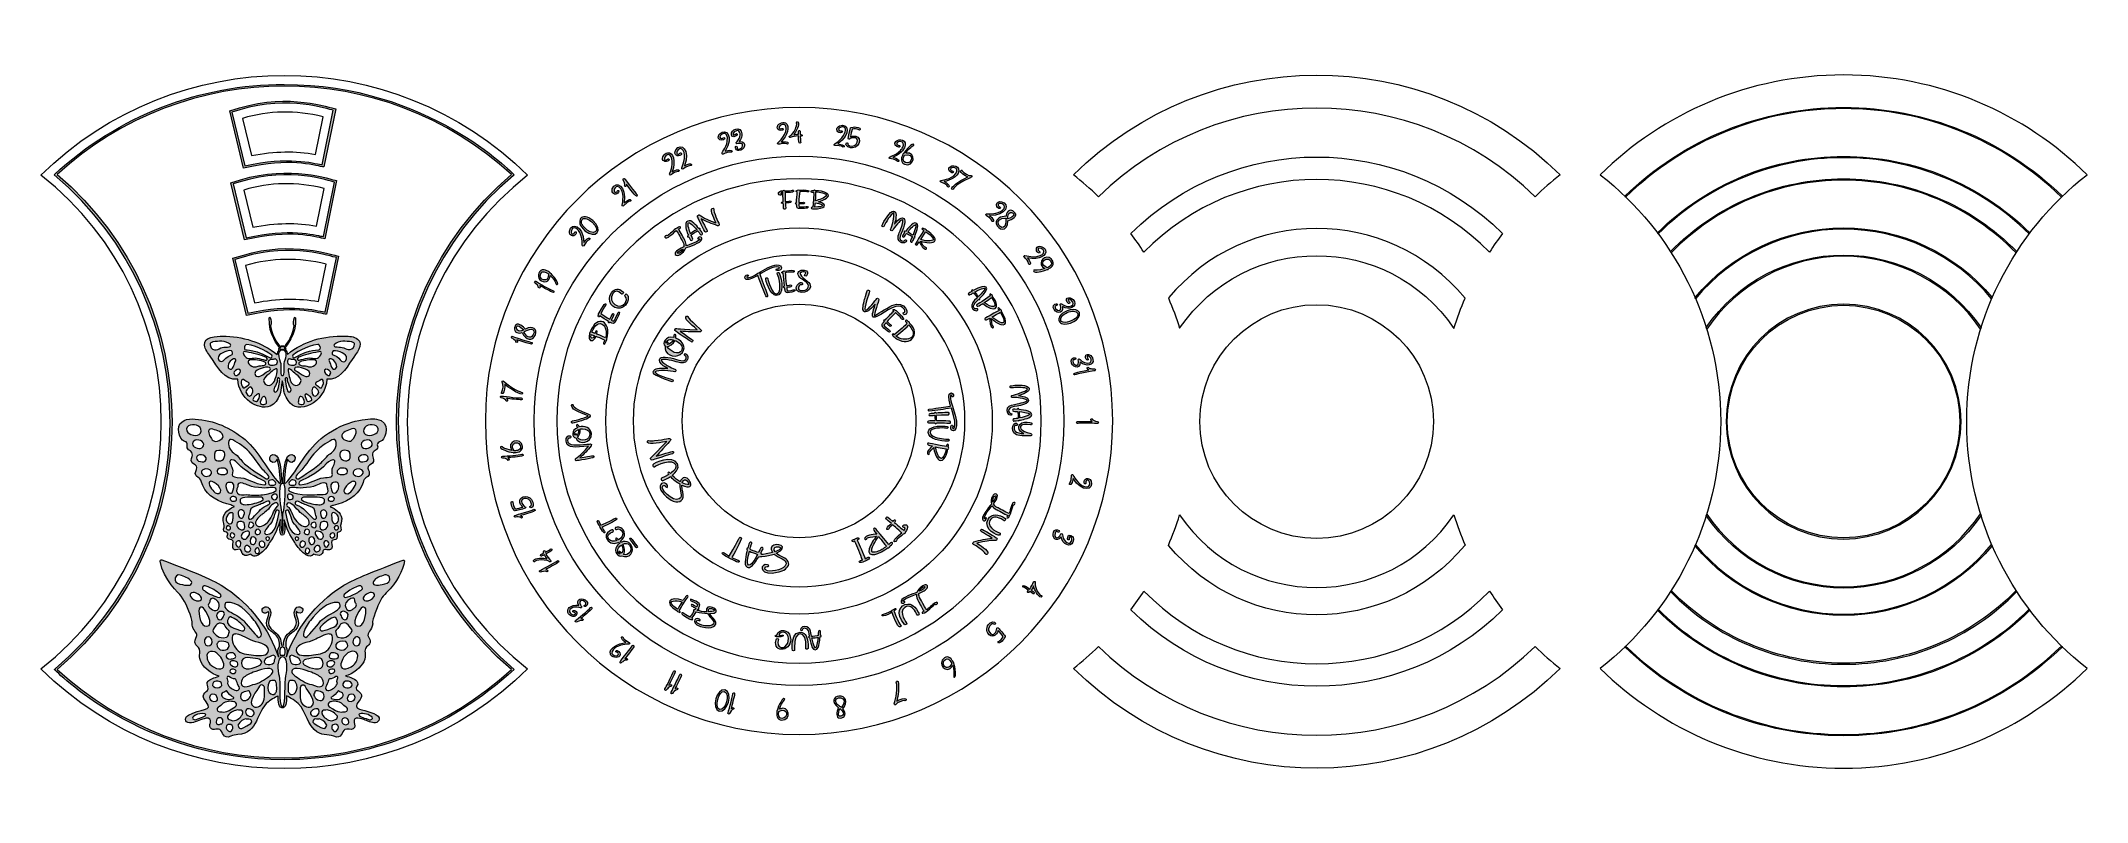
# Model space of a CAD drawing. Header units: inches. Extents: x 0.4 to 23.6, y -0.3 to 8.3.
import ezdxf

# ---------------------------------------------------------------- set-up
doc = ezdxf.new("R2010")
doc.units = ezdxf.units.IN
doc.header["$MEASUREMENT"] = 0
doc.layers.add('_U+0421_U+043B_U+043E_U+0439 1', color=7, linetype='Continuous')

msp = doc.modelspace()

# ---------------------------------------------------------------- hatches: boundary and pattern name
at = {"layer": '_U+0421_U+043B_U+043E_U+0439 1', "true_color": 0xffffff}
h = msp.add_hatch(color=7, dxfattribs=at)
h.dxf.hatch_style = 2
edge = h.paths.add_edge_path()
edge.add_spline(control_points=[(3.633, 6.078), (3.574, 6.083), (3.308, 6.174), (2.853, 6.083), (2.853, 6.083), (2.758, 6.064), (2.758, 6.064), (2.758, 6.064), (2.611, 6.672), (2.611, 6.672), (2.611, 6.672), (2.703, 6.7), (2.703, 6.7), (3.262, 6.868), (3.7, 6.703), (3.758, 6.694), (3.758, 6.694), (3.633, 6.078), (3.633, 6.078)], knot_values=[0, 0, 0, 0, 1, 1, 1, 2, 2, 2, 3, 3, 3, 4, 4, 4, 5, 5, 5, 6, 6, 6, 6], degree=3, periodic=1)
edge = h.paths.add_edge_path()
edge.add_spline(control_points=[(3.654, 5.224), (3.593, 5.229), (3.329, 5.319), (2.874, 5.229), (2.874, 5.229), (2.779, 5.21), (2.779, 5.21), (2.779, 5.21), (2.632, 5.818), (2.632, 5.818), (2.632, 5.818), (2.724, 5.846), (2.724, 5.846), (3.283, 6.014), (3.721, 5.849), (3.779, 5.84), (3.779, 5.84), (3.654, 5.224), (3.654, 5.224)], knot_values=[0, 0, 0, 0, 1, 1, 1, 2, 2, 2, 3, 3, 3, 4, 4, 4, 5, 5, 5, 6, 6, 6, 6], degree=3, periodic=1)
edge = h.paths.add_edge_path()
edge.add_spline(control_points=[(2.844, 6.874), (3.301, 6.965), (3.562, 6.872), (3.637, 6.864), (3.637, 6.864), (3.771, 7.521), (3.771, 7.521), (3.7, 7.531), (3.256, 7.703), (2.685, 7.531), (2.685, 7.531), (2.575, 7.497), (2.575, 7.497), (2.575, 7.497), (2.731, 6.851), (2.731, 6.851), (2.731, 6.851), (2.844, 6.874), (2.844, 6.874)], knot_values=[0, 0, 0, 0, 1, 1, 1, 2, 2, 2, 3, 3, 3, 4, 4, 4, 5, 5, 5, 6, 6, 6, 6], degree=3, periodic=1)
edge = h.paths.add_edge_path()
edge.add_spline(control_points=[(2.689, 7.511), (3.249, 7.679), (3.685, 7.514), (3.744, 7.506), (3.744, 7.506), (3.619, 6.889), (3.619, 6.889), (3.56, 6.894), (3.294, 6.985), (2.839, 6.894), (2.839, 6.894), (2.744, 6.875), (2.744, 6.875), (2.744, 6.875), (2.597, 7.483), (2.597, 7.483), (2.597, 7.483), (2.689, 7.511), (2.689, 7.511)], knot_values=[0, 0, 0, 0, 1, 1, 1, 2, 2, 2, 3, 3, 3, 4, 4, 4, 5, 5, 5, 6, 6, 6, 6], degree=3, periodic=1)
edge = h.paths.add_edge_path()
edge.add_spline(control_points=[(2.492, 1.839), (2.508, 1.836), (2.522, 1.818), (2.51, 1.8), (2.499, 1.783), (2.5, 1.767), (2.479, 1.75), (2.457, 1.733), (2.438, 1.753), (2.432, 1.771), (2.429, 1.782), (2.417, 1.806), (2.438, 1.825), (2.457, 1.832), (2.467, 1.846), (2.492, 1.839), (2.492, 1.839), (2.492, 1.839), (2.492, 1.839)], knot_values=[0, 0, 0, 0, 1, 1, 1, 2, 2, 2, 3, 3, 3, 4, 4, 4, 5, 5, 5, 6, 6, 6, 6], degree=3, periodic=1)
edge = h.paths.add_edge_path()
edge.add_spline(control_points=[(2.696, 6.719), (2.696, 6.719), (2.586, 6.686), (2.586, 6.686), (2.586, 6.686), (2.742, 6.04), (2.742, 6.04), (2.742, 6.04), (2.856, 6.062), (2.856, 6.062), (3.319, 6.156), (3.574, 6.061), (3.649, 6.053), (3.649, 6.053), (3.782, 6.71), (3.782, 6.71), (3.712, 6.719), (3.267, 6.892), (2.696, 6.719)], knot_values=[0, 0, 0, 0, 0.013889, 0.013889, 0.013889, 0.027778, 0.027778, 0.027778, 0.041667, 0.041667, 0.041667, 0.055556, 0.055556, 0.055556, 0.069444, 0.069444, 0.069444, 0.083333, 0.083333, 0.083333, 0.083333], degree=3, periodic=0)
edge.add_line((2.696, 6.719), (2.696, 6.719))
edge = h.paths.add_edge_path()
edge.add_spline(control_points=[(5.779, 6.769), (5.779, 6.769), (5.788, 6.776), (5.788, 6.776), (5.767, 6.789), (4.817, 7.797), (3.189, 7.797), (2.239, 7.797), (1.321, 7.45), (0.59, 6.776), (2.357, 5.286), (2.31, 2.633), (0.6, 1.192), (0.6, 1.192), (0.59, 1.185), (0.59, 1.185), (0.611, 1.172), (1.561, 0.164), (3.189, 0.164), (4.128, 0.164), (5.051, 0.504), (5.788, 1.185), (4.025, 2.674), (4.062, 5.322), (5.779, 6.769)], knot_values=[0, 0, 0, 0, 0.013889, 0.013889, 0.013889, 0.027778, 0.027778, 0.027778, 0.041667, 0.041667, 0.041667, 0.055556, 0.055556, 0.055556, 0.069444, 0.069444, 0.069444, 0.083333, 0.083333, 0.083333, 0.097222, 0.097222, 0.097222, 0.111111, 0.111111, 0.111111, 0.111111], degree=3, periodic=0)
edge.add_line((5.779, 6.769), (5.779, 6.769))
edge = h.paths.add_edge_path()
edge.add_spline(control_points=[(0.624, 1.185), (2.354, 2.654), (2.354, 5.308), (0.624, 6.779), (2.072, 8.11), (4.306, 8.113), (5.757, 6.778), (4.026, 5.308), (4.026, 2.653), (5.757, 1.183), (4.308, -0.147), (2.075, -0.15), (0.624, 1.185)], knot_values=[0, 0, 0, 0, 0.013889, 0.013889, 0.013889, 0.027778, 0.027778, 0.027778, 0.041667, 0.041667, 0.041667, 0.055556, 0.055556, 0.055556, 0.055556], degree=3, periodic=0)
edge.add_line((0.624, 1.185), (0.624, 1.185))
edge = h.paths.add_edge_path()
edge.add_spline(control_points=[(2.717, 5.865), (2.717, 5.865), (2.607, 5.832), (2.607, 5.832), (2.607, 5.832), (2.762, 5.186), (2.762, 5.186), (2.762, 5.186), (2.876, 5.208), (2.876, 5.208), (3.333, 5.3), (3.594, 5.207), (3.669, 5.199), (3.669, 5.199), (3.803, 5.856), (3.803, 5.856), (3.733, 5.865), (3.287, 6.037), (2.717, 5.865)], knot_values=[0, 0, 0, 0, 0.013889, 0.013889, 0.013889, 0.027778, 0.027778, 0.027778, 0.041667, 0.041667, 0.041667, 0.055556, 0.055556, 0.055556, 0.069444, 0.069444, 0.069444, 0.083333, 0.083333, 0.083333, 0.083333], degree=3, periodic=0)
edge.add_line((2.717, 5.865), (2.717, 5.865))
edge = h.paths.add_edge_path()
edge.add_spline(control_points=[(2.09, 3.746), (2.1, 3.731), (2.086, 3.708), (2.093, 3.689), (2.107, 3.654), (2.157, 3.656), (2.153, 3.608), (2.15, 3.587), (2.124, 3.553), (2.151, 3.519), (2.167, 3.501), (2.203, 3.493), (2.203, 3.467), (2.204, 3.433), (2.169, 3.408), (2.193, 3.374), (2.204, 3.358), (2.225, 3.353), (2.237, 3.339), (2.256, 3.319), (2.257, 3.286), (2.268, 3.262), (2.318, 3.143), (2.462, 3.071), (2.587, 3.043), (2.601, 3.037), (2.614, 3.032), (2.628, 3.026), (2.536, 2.989), (2.475, 2.926), (2.506, 2.832), (2.518, 2.794), (2.504, 2.785), (2.503, 2.769), (2.499, 2.728), (2.546, 2.751), (2.551, 2.722), (2.553, 2.708), (2.544, 2.694), (2.546, 2.681), (2.55, 2.65), (2.576, 2.658), (2.596, 2.651), (2.631, 2.624), (2.601, 2.617), (2.607, 2.583), (2.601, 2.549), (2.621, 2.532), (2.647, 2.535), (2.671, 2.536), (2.696, 2.557), (2.707, 2.521), (2.711, 2.507), (2.711, 2.496), (2.724, 2.485), (2.75, 2.462), (2.783, 2.475), (2.811, 2.489), (2.825, 2.462), (2.862, 2.45), (2.911, 2.489), (2.956, 2.515), (3.003, 2.579), (3.025, 2.618), (3.081, 2.697), (3.121, 2.786), (3.146, 2.879), (3.144, 2.801), (3.129, 2.708), (3.168, 2.701), (3.207, 2.707), (3.193, 2.799), (3.19, 2.875), (3.214, 2.783), (3.254, 2.696), (3.31, 2.618), (3.321, 2.599), (3.333, 2.581), (3.346, 2.564), (3.387, 2.511), (3.407, 2.5), (3.435, 2.481), (3.463, 2.461), (3.507, 2.456), (3.524, 2.489), (3.549, 2.476), (3.578, 2.465), (3.604, 2.481), (3.632, 2.496), (3.625, 2.521), (3.629, 2.528), (3.65, 2.562), (3.699, 2.511), (3.724, 2.549), (3.742, 2.575), (3.717, 2.619), (3.728, 2.639), (3.729, 2.64), (3.733, 2.644), (3.737, 2.647), (3.753, 2.653), (3.794, 2.643), (3.789, 2.692), (3.789, 2.697), (3.786, 2.704), (3.786, 2.71), (3.779, 2.757), (3.85, 2.715), (3.829, 2.783), (3.818, 2.818), (3.844, 2.854), (3.839, 2.892), (3.828, 2.961), (3.769, 2.999), (3.708, 3.024), (3.721, 3.029), (3.733, 3.035), (3.744, 3.039), (3.879, 3.067), (4.018, 3.14), (4.068, 3.26), (4.078, 3.282), (4.081, 3.311), (4.094, 3.331), (4.115, 3.36), (4.16, 3.365), (4.151, 3.411), (4.149, 3.428), (4.136, 3.442), (4.135, 3.458), (4.131, 3.489), (4.169, 3.497), (4.186, 3.517), (4.228, 3.568), (4.149, 3.61), (4.207, 3.651), (4.221, 3.661), (4.236, 3.669), (4.243, 3.685), (4.251, 3.704), (4.237, 3.719), (4.242, 3.736), (4.246, 3.754), (4.282, 3.76), (4.296, 3.772), (4.333, 3.806), (4.403, 3.986), (4.232, 4.014), (4.144, 4.028), (3.878, 3.997), (3.646, 3.825), (3.432, 3.667), (3.36, 3.457), (3.201, 3.285), (3.199, 3.289), (3.194, 3.292), (3.19, 3.294), (3.193, 3.344), (3.203, 3.504), (3.228, 3.56), (3.236, 3.532), (3.269, 3.512), (3.296, 3.533), (3.326, 3.557), (3.314, 3.608), (3.275, 3.613), (3.219, 3.618), (3.206, 3.539), (3.197, 3.501), (3.183, 3.435), (3.179, 3.368), (3.176, 3.3), (3.171, 3.301), (3.167, 3.301), (3.161, 3.3), (3.15, 3.515), (3.128, 3.619), (3.062, 3.613), (3.024, 3.608), (3.01, 3.557), (3.042, 3.533), (3.068, 3.512), (3.101, 3.531), (3.11, 3.56), (3.135, 3.504), (3.144, 3.342), (3.147, 3.294), (3.143, 3.292), (3.139, 3.289), (3.136, 3.285), (2.993, 3.442), (2.908, 3.643), (2.747, 3.782), (2.589, 3.918), (2.39, 3.999), (2.183, 4.015), (2.101, 4.022), (1.993, 3.999), (1.994, 3.896), (1.996, 3.857), (2.012, 3.803), (2.039, 3.775), (2.053, 3.764), (2.081, 3.761), (2.09, 3.746)], knot_values=[0, 0, 0, 0, 0.013889, 0.013889, 0.013889, 0.027778, 0.027778, 0.027778, 0.041667, 0.041667, 0.041667, 0.055556, 0.055556, 0.055556, 0.069444, 0.069444, 0.069444, 0.083333, 0.083333, 0.083333, 0.097222, 0.097222, 0.097222, 0.111111, 0.111111, 0.111111, 0.125, 0.125, 0.125, 0.138889, 0.138889, 0.138889, 0.152778, 0.152778, 0.152778, 0.166667, 0.166667, 0.166667, 0.180556, 0.180556, 0.180556, 0.194444, 0.194444, 0.194444, 0.208333, 0.208333, 0.208333, 0.222222, 0.222222, 0.222222, 0.236111, 0.236111, 0.236111, 0.25, 0.25, 0.25, 0.263889, 0.263889, 0.263889, 0.277778, 0.277778, 0.277778, 0.291667, 0.291667, 0.291667, 0.305556, 0.305556, 0.305556, 0.319444, 0.319444, 0.319444, 0.333333, 0.333333, 0.333333, 0.347222, 0.347222, 0.347222, 0.361111, 0.361111, 0.361111, 0.375, 0.375, 0.375, 0.388889, 0.388889, 0.388889, 0.402778, 0.402778, 0.402778, 0.416667, 0.416667, 0.416667, 0.430556, 0.430556, 0.430556, 0.444444, 0.444444, 0.444444, 0.458333, 0.458333, 0.458333, 0.472222, 0.472222, 0.472222, 0.486111, 0.486111, 0.486111, 0.5, 0.5, 0.5, 0.513889, 0.513889, 0.513889, 0.527778, 0.527778, 0.527778, 0.541667, 0.541667, 0.541667, 0.555556, 0.555556, 0.555556, 0.569444, 0.569444, 0.569444, 0.583333, 0.583333, 0.583333, 0.597222, 0.597222, 0.597222, 0.611111, 0.611111, 0.611111, 0.625, 0.625, 0.625, 0.638889, 0.638889, 0.638889, 0.652778, 0.652778, 0.652778, 0.666667, 0.666667, 0.666667, 0.680556, 0.680556, 0.680556, 0.694444, 0.694444, 0.694444, 0.708333, 0.708333, 0.708333, 0.722222, 0.722222, 0.722222, 0.736111, 0.736111, 0.736111, 0.75, 0.75, 0.75, 0.763889, 0.763889, 0.763889, 0.777778, 0.777778, 0.777778, 0.791667, 0.791667, 0.791667, 0.805556, 0.805556, 0.805556, 0.819444, 0.819444, 0.819444, 0.833333, 0.833333, 0.833333, 0.847222, 0.847222, 0.847222, 0.861111, 0.861111, 0.861111, 0.875, 0.875, 0.875, 0.888889, 0.888889, 0.888889, 0.902778, 0.902778, 0.902778, 0.916667, 0.916667, 0.916667, 0.930556, 0.930556, 0.930556, 0.944444, 0.944444, 0.944444, 0.944444], degree=3, periodic=0)
edge.add_line((2.09, 3.746), (2.09, 3.746))
edge = h.paths.add_edge_path()
edge.add_spline(control_points=[(3.333, 2.642), (3.306, 2.642), (3.306, 2.683), (3.333, 2.683), (3.361, 2.683), (3.361, 2.642), (3.333, 2.642)], knot_values=[0, 0, 0, 0, 0.013889, 0.013889, 0.013889, 0.027778, 0.027778, 0.027778, 0.027778], degree=3, periodic=0)
edge.add_line((3.333, 2.642), (3.333, 2.642))
edge = h.paths.add_edge_path()
edge.add_spline(control_points=[(3.372, 2.574), (3.36, 2.587), (3.362, 2.617), (3.376, 2.625), (3.378, 2.626), (3.394, 2.64), (3.404, 2.636), (3.467, 2.615), (3.404, 2.542), (3.372, 2.574)], knot_values=[0, 0, 0, 0, 0.013889, 0.013889, 0.013889, 0.027778, 0.027778, 0.027778, 0.041667, 0.041667, 0.041667, 0.041667], degree=3, periodic=0)
edge.add_line((3.372, 2.574), (3.372, 2.574))
edge = h.paths.add_edge_path()
edge.add_spline(control_points=[(3.565, 3.047), (3.508, 3.056), (3.447, 3.064), (3.396, 3.092), (3.376, 3.103), (3.387, 3.129), (3.407, 3.131), (3.417, 3.132), (3.443, 3.131), (3.446, 3.131), (3.503, 3.129), (3.633, 3.14), (3.644, 3.104), (3.657, 3.057), (3.608, 3.04), (3.565, 3.047)], knot_values=[0, 0, 0, 0, 0.013889, 0.013889, 0.013889, 0.027778, 0.027778, 0.027778, 0.041667, 0.041667, 0.041667, 0.055556, 0.055556, 0.055556, 0.069444, 0.069444, 0.069444, 0.069444], degree=3, periodic=0)
edge.add_line((3.565, 3.047), (3.565, 3.047))
edge = h.paths.add_edge_path()
edge.add_spline(control_points=[(3.624, 2.896), (3.606, 2.901), (3.596, 2.953), (3.599, 2.96), (3.604, 2.976), (3.619, 2.989), (3.637, 2.987), (3.69, 2.987), (3.674, 2.879), (3.624, 2.896)], knot_values=[0, 0, 0, 0, 0.013889, 0.013889, 0.013889, 0.027778, 0.027778, 0.027778, 0.041667, 0.041667, 0.041667, 0.041667], degree=3, periodic=0)
edge.add_line((3.624, 2.896), (3.624, 2.896))
edge = h.paths.add_edge_path()
edge.add_spline(control_points=[(3.393, 3.06), (3.412, 3.054), (3.432, 3.046), (3.451, 3.037), (3.499, 3.018), (3.532, 3.015), (3.535, 2.976), (3.536, 2.951), (3.546, 2.931), (3.554, 2.907), (3.561, 2.886), (3.533, 2.874), (3.519, 2.886), (3.46, 2.94), (3.407, 3.021), (3.326, 3.046), (3.3, 3.054), (3.311, 3.094), (3.338, 3.086), (3.356, 3.081), (3.375, 3.071), (3.393, 3.06)], knot_values=[0, 0, 0, 0, 0.013889, 0.013889, 0.013889, 0.027778, 0.027778, 0.027778, 0.041667, 0.041667, 0.041667, 0.055556, 0.055556, 0.055556, 0.069444, 0.069444, 0.069444, 0.083333, 0.083333, 0.083333, 0.097222, 0.097222, 0.097222, 0.097222], degree=3, periodic=0)
edge.add_line((3.393, 3.06), (3.393, 3.06))
edge = h.paths.add_edge_path()
edge.add_spline(control_points=[(3.55, 2.801), (3.542, 2.778), (3.521, 2.785), (3.5, 2.799), (3.471, 2.818), (3.512, 2.86), (3.539, 2.844), (3.549, 2.839), (3.551, 2.807), (3.55, 2.801)], knot_values=[0, 0, 0, 0, 0.013889, 0.013889, 0.013889, 0.027778, 0.027778, 0.027778, 0.041667, 0.041667, 0.041667, 0.041667], degree=3, periodic=0)
edge.add_line((3.55, 2.801), (3.55, 2.801))
edge = h.paths.add_edge_path()
edge.add_spline(control_points=[(3.467, 2.761), (3.483, 2.742), (3.476, 2.717), (3.457, 2.71), (3.442, 2.706), (3.419, 2.715), (3.415, 2.729), (3.408, 2.757), (3.446, 2.787), (3.467, 2.761)], knot_values=[0, 0, 0, 0, 0.013889, 0.013889, 0.013889, 0.027778, 0.027778, 0.027778, 0.041667, 0.041667, 0.041667, 0.041667], degree=3, periodic=0)
edge.add_line((3.467, 2.761), (3.467, 2.761))
edge = h.paths.add_edge_path()
edge.add_spline(control_points=[(3.442, 2.496), (3.421, 2.501), (3.425, 2.533), (3.439, 2.55), (3.454, 2.567), (3.481, 2.547), (3.479, 2.525), (3.478, 2.51), (3.461, 2.486), (3.442, 2.496)], knot_values=[0, 0, 0, 0, 0.013889, 0.013889, 0.013889, 0.027778, 0.027778, 0.027778, 0.041667, 0.041667, 0.041667, 0.041667], degree=3, periodic=0)
edge.add_line((3.442, 2.496), (3.442, 2.496))
edge = h.paths.add_edge_path()
edge.add_spline(control_points=[(3.493, 2.596), (3.463, 2.614), (3.45, 2.674), (3.494, 2.682), (3.533, 2.69), (3.543, 2.639), (3.528, 2.612), (3.526, 2.611), (3.506, 2.589), (3.493, 2.596)], knot_values=[0, 0, 0, 0, 0.013889, 0.013889, 0.013889, 0.027778, 0.027778, 0.027778, 0.041667, 0.041667, 0.041667, 0.041667], degree=3, periodic=0)
edge.add_line((3.493, 2.596), (3.493, 2.596))
edge = h.paths.add_edge_path()
edge.add_spline(control_points=[(3.569, 2.517), (3.556, 2.51), (3.542, 2.514), (3.533, 2.528), (3.506, 2.551), (3.556, 2.586), (3.561, 2.587), (3.601, 2.596), (3.611, 2.524), (3.569, 2.517)], knot_values=[0, 0, 0, 0, 0.013889, 0.013889, 0.013889, 0.027778, 0.027778, 0.027778, 0.041667, 0.041667, 0.041667, 0.041667], degree=3, periodic=0)
edge.add_line((3.569, 2.517), (3.569, 2.517))
edge = h.paths.add_edge_path()
edge.add_spline(control_points=[(3.582, 2.66), (3.575, 2.663), (3.529, 2.71), (3.539, 2.733), (3.543, 2.744), (3.553, 2.751), (3.565, 2.749), (3.587, 2.743), (3.614, 2.737), (3.626, 2.717), (3.646, 2.683), (3.619, 2.646), (3.582, 2.66)], knot_values=[0, 0, 0, 0, 0.013889, 0.013889, 0.013889, 0.027778, 0.027778, 0.027778, 0.041667, 0.041667, 0.041667, 0.055556, 0.055556, 0.055556, 0.055556], degree=3, periodic=0)
edge.add_line((3.582, 2.66), (3.582, 2.66))
edge = h.paths.add_edge_path()
edge.add_spline(control_points=[(3.615, 2.764), (3.578, 2.775), (3.594, 2.817), (3.6, 2.843), (3.601, 2.854), (3.653, 2.862), (3.664, 2.854), (3.711, 2.825), (3.665, 2.75), (3.615, 2.764)], knot_values=[0, 0, 0, 0, 0.013889, 0.013889, 0.013889, 0.027778, 0.027778, 0.027778, 0.041667, 0.041667, 0.041667, 0.041667], degree=3, periodic=0)
edge.add_line((3.615, 2.764), (3.615, 2.764))
edge = h.paths.add_edge_path()
edge.add_spline(control_points=[(3.69, 2.59), (3.681, 2.562), (3.651, 2.558), (3.643, 2.582), (3.642, 2.585), (3.632, 2.621), (3.644, 2.632), (3.657, 2.643), (3.676, 2.643), (3.687, 2.625), (3.699, 2.615), (3.699, 2.603), (3.69, 2.59)], knot_values=[0, 0, 0, 0, 0.013889, 0.013889, 0.013889, 0.027778, 0.027778, 0.027778, 0.041667, 0.041667, 0.041667, 0.055556, 0.055556, 0.055556, 0.055556], degree=3, periodic=0)
edge.add_line((3.69, 2.59), (3.69, 2.59))
edge = h.paths.add_edge_path()
edge.add_spline(control_points=[(3.789, 2.764), (3.758, 2.751), (3.743, 2.787), (3.762, 2.801), (3.768, 2.807), (3.771, 2.808), (3.774, 2.808), (3.785, 2.811), (3.797, 2.806), (3.803, 2.794), (3.807, 2.781), (3.799, 2.768), (3.789, 2.764)], knot_values=[0, 0, 0, 0, 0.013889, 0.013889, 0.013889, 0.027778, 0.027778, 0.027778, 0.041667, 0.041667, 0.041667, 0.055556, 0.055556, 0.055556, 0.055556], degree=3, periodic=0)
edge.add_line((3.789, 2.764), (3.789, 2.764))
edge = h.paths.add_edge_path()
edge.add_spline(control_points=[(3.724, 2.933), (3.722, 2.978), (3.793, 2.958), (3.804, 2.893), (3.814, 2.835), (3.739, 2.796), (3.728, 2.876), (3.726, 2.889), (3.726, 2.899), (3.725, 2.921), (3.724, 2.925), (3.721, 2.926), (3.724, 2.933)], knot_values=[0, 0, 0, 0, 0.013889, 0.013889, 0.013889, 0.027778, 0.027778, 0.027778, 0.041667, 0.041667, 0.041667, 0.055556, 0.055556, 0.055556, 0.055556], degree=3, periodic=0)
edge.add_line((3.724, 2.933), (3.724, 2.933))
edge = h.paths.add_edge_path()
edge.add_spline(control_points=[(3.76, 2.699), (3.76, 2.685), (3.743, 2.667), (3.725, 2.671), (3.718, 2.674), (3.708, 2.688), (3.708, 2.688), (3.69, 2.717), (3.758, 2.756), (3.76, 2.699)], knot_values=[0, 0, 0, 0, 0.013889, 0.013889, 0.013889, 0.027778, 0.027778, 0.027778, 0.041667, 0.041667, 0.041667, 0.041667], degree=3, periodic=0)
edge.add_line((3.76, 2.699), (3.76, 2.699))
edge = h.paths.add_edge_path()
edge.add_spline(control_points=[(3.721, 3.085), (3.701, 3.089), (3.696, 3.087), (3.69, 3.094), (3.668, 3.118), (3.711, 3.151), (3.747, 3.132), (3.772, 3.118), (3.747, 3.079), (3.721, 3.085)], knot_values=[0, 0, 0, 0, 0.013889, 0.013889, 0.013889, 0.027778, 0.027778, 0.027778, 0.041667, 0.041667, 0.041667, 0.041667], degree=3, periodic=0)
edge.add_line((3.721, 3.085), (3.721, 3.085))
edge = h.paths.add_edge_path()
edge.add_spline(control_points=[(3.718, 3.362), (3.69, 3.356), (3.662, 3.354), (3.635, 3.351), (3.549, 3.343), (3.49, 3.283), (3.374, 3.271), (3.347, 3.268), (3.349, 3.304), (3.368, 3.312), (3.65, 3.431), (3.667, 3.549), (3.74, 3.554), (3.751, 3.556), (3.762, 3.544), (3.761, 3.533), (3.76, 3.51), (3.75, 3.492), (3.739, 3.471), (3.712, 3.418), (3.754, 3.371), (3.718, 3.362)], knot_values=[0, 0, 0, 0, 0.013889, 0.013889, 0.013889, 0.027778, 0.027778, 0.027778, 0.041667, 0.041667, 0.041667, 0.055556, 0.055556, 0.055556, 0.069444, 0.069444, 0.069444, 0.083333, 0.083333, 0.083333, 0.097222, 0.097222, 0.097222, 0.097222], degree=3, periodic=0)
edge.add_line((3.718, 3.362), (3.718, 3.362))
edge = h.paths.add_edge_path()
edge.add_spline(control_points=[(3.806, 3.254), (3.799, 3.168), (3.736, 3.165), (3.731, 3.193), (3.726, 3.218), (3.7, 3.271), (3.731, 3.294), (3.74, 3.303), (3.782, 3.303), (3.79, 3.297), (3.804, 3.287), (3.807, 3.268), (3.806, 3.254)], knot_values=[0, 0, 0, 0, 0.013889, 0.013889, 0.013889, 0.027778, 0.027778, 0.027778, 0.041667, 0.041667, 0.041667, 0.055556, 0.055556, 0.055556, 0.055556], degree=3, periodic=0)
edge.add_line((3.806, 3.254), (3.806, 3.254))
edge = h.paths.add_edge_path()
edge.add_spline(control_points=[(3.997, 3.283), (3.993, 3.257), (3.972, 3.231), (3.957, 3.21), (3.942, 3.189), (3.914, 3.161), (3.886, 3.172), (3.825, 3.197), (3.9, 3.278), (3.958, 3.308), (3.965, 3.311), (3.971, 3.311), (3.976, 3.31), (3.992, 3.31), (3.999, 3.297), (3.997, 3.283)], knot_values=[0, 0, 0, 0, 0.013889, 0.013889, 0.013889, 0.027778, 0.027778, 0.027778, 0.041667, 0.041667, 0.041667, 0.055556, 0.055556, 0.055556, 0.069444, 0.069444, 0.069444, 0.069444], degree=3, periodic=0)
edge.add_line((3.997, 3.283), (3.997, 3.283))
edge = h.paths.add_edge_path()
edge.add_spline(control_points=[(4.229, 3.937), (4.257, 3.921), (4.258, 3.889), (4.239, 3.864), (4.207, 3.825), (4.092, 3.808), (4.086, 3.878), (4.081, 3.946), (4.179, 3.968), (4.229, 3.937)], knot_values=[0, 0, 0, 0, 0.013889, 0.013889, 0.013889, 0.027778, 0.027778, 0.027778, 0.041667, 0.041667, 0.041667, 0.041667], degree=3, periodic=0)
edge.add_line((4.229, 3.937), (4.229, 3.937))
edge = h.paths.add_edge_path()
edge.add_spline(control_points=[(4.064, 3.746), (4.09, 3.792), (4.185, 3.789), (4.185, 3.735), (4.185, 3.714), (4.169, 3.7), (4.153, 3.694), (4.135, 3.681), (4.108, 3.678), (4.087, 3.686), (4.062, 3.696), (4.05, 3.722), (4.064, 3.746)], knot_values=[0, 0, 0, 0, 0.013889, 0.013889, 0.013889, 0.027778, 0.027778, 0.027778, 0.041667, 0.041667, 0.041667, 0.055556, 0.055556, 0.055556, 0.055556], degree=3, periodic=0)
edge.add_line((4.064, 3.746), (4.064, 3.746))
edge = h.paths.add_edge_path()
edge.add_spline(control_points=[(4.085, 3.61), (4.153, 3.614), (4.157, 3.542), (4.096, 3.533), (4.071, 3.525), (4.037, 3.529), (4.029, 3.556), (4.019, 3.589), (4.058, 3.608), (4.085, 3.61)], knot_values=[0, 0, 0, 0, 0.013889, 0.013889, 0.013889, 0.027778, 0.027778, 0.027778, 0.041667, 0.041667, 0.041667, 0.041667], degree=3, periodic=0)
edge.add_line((4.085, 3.61), (4.085, 3.61))
edge = h.paths.add_edge_path()
edge.add_spline(control_points=[(4.036, 3.45), (4.089, 3.446), (4.093, 3.403), (4.069, 3.386), (4.06, 3.368), (4.033, 3.362), (4.014, 3.368), (3.951, 3.371), (3.949, 3.457), (4.036, 3.45)], knot_values=[0, 0, 0, 0, 0.013889, 0.013889, 0.013889, 0.027778, 0.027778, 0.027778, 0.041667, 0.041667, 0.041667, 0.041667], degree=3, periodic=0)
edge.add_line((4.036, 3.45), (4.036, 3.45))
edge = h.paths.add_edge_path()
edge.add_spline(control_points=[(3.862, 3.862), (3.883, 3.879), (3.91, 3.887), (3.936, 3.896), (3.985, 3.924), (4.04, 3.896), (3.972, 3.796), (3.96, 3.778), (3.944, 3.762), (3.921, 3.764), (3.899, 3.765), (3.865, 3.779), (3.85, 3.796), (3.829, 3.817), (3.842, 3.846), (3.862, 3.862)], knot_values=[0, 0, 0, 0, 0.013889, 0.013889, 0.013889, 0.027778, 0.027778, 0.027778, 0.041667, 0.041667, 0.041667, 0.055556, 0.055556, 0.055556, 0.069444, 0.069444, 0.069444, 0.069444], degree=3, periodic=0)
edge.add_line((3.862, 3.862), (3.862, 3.862))
edge = h.paths.add_edge_path()
edge.add_spline(control_points=[(3.833, 3.651), (3.856, 3.664), (3.886, 3.664), (3.91, 3.657), (3.944, 3.647), (3.937, 3.589), (3.933, 3.575), (3.921, 3.526), (3.843, 3.532), (3.825, 3.579), (3.817, 3.6), (3.808, 3.636), (3.833, 3.651)], knot_values=[0, 0, 0, 0, 0.013889, 0.013889, 0.013889, 0.027778, 0.027778, 0.027778, 0.041667, 0.041667, 0.041667, 0.055556, 0.055556, 0.055556, 0.055556], degree=3, periodic=0)
edge.add_line((3.833, 3.651), (3.833, 3.651))
edge = h.paths.add_edge_path()
edge.add_spline(control_points=[(3.814, 3.456), (3.819, 3.46), (3.825, 3.458), (3.831, 3.458), (3.835, 3.457), (3.839, 3.46), (3.844, 3.46), (3.906, 3.471), (3.937, 3.403), (3.865, 3.389), (3.796, 3.376), (3.76, 3.419), (3.814, 3.456)], knot_values=[0, 0, 0, 0, 0.013889, 0.013889, 0.013889, 0.027778, 0.027778, 0.027778, 0.041667, 0.041667, 0.041667, 0.055556, 0.055556, 0.055556, 0.055556], degree=3, periodic=0)
edge.add_line((3.814, 3.456), (3.814, 3.456))
edge = h.paths.add_edge_path()
edge.add_spline(control_points=[(3.325, 3.374), (3.358, 3.411), (3.394, 3.444), (3.424, 3.485), (3.478, 3.56), (3.525, 3.636), (3.592, 3.689), (3.621, 3.712), (3.735, 3.799), (3.761, 3.782), (3.782, 3.768), (3.779, 3.735), (3.775, 3.714), (3.764, 3.649), (3.714, 3.633), (3.682, 3.601), (3.589, 3.506), (3.626, 3.514), (3.35, 3.34), (3.329, 3.326), (3.31, 3.356), (3.325, 3.374)], knot_values=[0, 0, 0, 0, 0.013889, 0.013889, 0.013889, 0.027778, 0.027778, 0.027778, 0.041667, 0.041667, 0.041667, 0.055556, 0.055556, 0.055556, 0.069444, 0.069444, 0.069444, 0.083333, 0.083333, 0.083333, 0.097222, 0.097222, 0.097222, 0.097222], degree=3, periodic=0)
edge.add_line((3.325, 3.374), (3.325, 3.374))
edge = h.paths.add_edge_path()
edge.add_spline(control_points=[(3.246, 3.301), (3.254, 3.312), (3.264, 3.322), (3.276, 3.328), (3.285, 3.331), (3.319, 3.321), (3.322, 3.311), (3.331, 3.283), (3.315, 3.265), (3.301, 3.267), (3.289, 3.268), (3.276, 3.268), (3.262, 3.268), (3.25, 3.269), (3.236, 3.287), (3.246, 3.301)], knot_values=[0, 0, 0, 0, 0.013889, 0.013889, 0.013889, 0.027778, 0.027778, 0.027778, 0.041667, 0.041667, 0.041667, 0.055556, 0.055556, 0.055556, 0.069444, 0.069444, 0.069444, 0.069444], degree=3, periodic=0)
edge.add_line((3.246, 3.301), (3.246, 3.301))
edge = h.paths.add_edge_path()
edge.add_spline(control_points=[(3.253, 3.237), (3.311, 3.251), (3.328, 3.225), (3.44, 3.239), (3.575, 3.256), (3.575, 3.286), (3.636, 3.294), (3.637, 3.294), (3.672, 3.293), (3.671, 3.275), (3.668, 3.244), (3.7, 3.206), (3.676, 3.178), (3.654, 3.153), (3.606, 3.162), (3.576, 3.161), (3.558, 3.16), (3.354, 3.139), (3.249, 3.2), (3.232, 3.208), (3.235, 3.233), (3.253, 3.237)], knot_values=[0, 0, 0, 0, 0.013889, 0.013889, 0.013889, 0.027778, 0.027778, 0.027778, 0.041667, 0.041667, 0.041667, 0.055556, 0.055556, 0.055556, 0.069444, 0.069444, 0.069444, 0.083333, 0.083333, 0.083333, 0.097222, 0.097222, 0.097222, 0.097222], degree=3, periodic=0)
edge.add_line((3.253, 3.237), (3.253, 3.237))
edge = h.paths.add_edge_path()
edge.add_spline(control_points=[(3.262, 3.165), (3.331, 3.139), (3.265, 3.079), (3.233, 3.114), (3.215, 3.135), (3.225, 3.179), (3.262, 3.165)], knot_values=[0, 0, 0, 0, 0.013889, 0.013889, 0.013889, 0.027778, 0.027778, 0.027778, 0.027778], degree=3, periodic=0)
edge.add_line((3.262, 3.165), (3.262, 3.165))
edge = h.paths.add_edge_path()
edge.add_spline(control_points=[(3.218, 3.053), (3.226, 3.074), (3.253, 3.071), (3.269, 3.057), (3.293, 3.044), (3.312, 3.022), (3.328, 2.999), (3.407, 2.925), (3.383, 2.951), (3.424, 2.918), (3.453, 2.894), (3.501, 2.84), (3.453, 2.808), (3.412, 2.782), (3.357, 2.826), (3.331, 2.856), (3.287, 2.901), (3.279, 2.968), (3.24, 3.014), (3.237, 3.017), (3.235, 3.019), (3.232, 3.024), (3.222, 3.029), (3.21, 3.037), (3.218, 3.053)], knot_values=[0, 0, 0, 0, 0.013889, 0.013889, 0.013889, 0.027778, 0.027778, 0.027778, 0.041667, 0.041667, 0.041667, 0.055556, 0.055556, 0.055556, 0.069444, 0.069444, 0.069444, 0.083333, 0.083333, 0.083333, 0.097222, 0.097222, 0.097222, 0.111111, 0.111111, 0.111111, 0.111111], degree=3, periodic=0)
edge.add_line((3.218, 3.053), (3.218, 3.053))
edge = h.paths.add_edge_path()
edge.add_spline(control_points=[(3.244, 2.971), (3.247, 2.961), (3.256, 2.939), (3.256, 2.936), (3.271, 2.897), (3.278, 2.857), (3.306, 2.825), (3.328, 2.799), (3.353, 2.775), (3.367, 2.743), (3.374, 2.729), (3.365, 2.711), (3.349, 2.711), (3.232, 2.711), (3.226, 2.879), (3.203, 2.96), (3.196, 2.986), (3.236, 2.997), (3.244, 2.971)], knot_values=[0, 0, 0, 0, 0.013889, 0.013889, 0.013889, 0.027778, 0.027778, 0.027778, 0.041667, 0.041667, 0.041667, 0.055556, 0.055556, 0.055556, 0.069444, 0.069444, 0.069444, 0.083333, 0.083333, 0.083333, 0.083333], degree=3, periodic=0)
edge.add_line((3.244, 2.971), (3.244, 2.971))
edge = h.paths.add_edge_path()
edge.add_spline(control_points=[(3.144, 3.267), (3.15, 3.292), (3.186, 3.292), (3.193, 3.267), (3.214, 3.181), (3.189, 3.011), (3.179, 2.963), (3.162, 2.882), (3.193, 2.749), (3.169, 2.719), (3.146, 2.749), (3.176, 2.881), (3.16, 2.963), (3.149, 3.011), (3.125, 3.182), (3.144, 3.267)], knot_values=[0, 0, 0, 0, 0.013889, 0.013889, 0.013889, 0.027778, 0.027778, 0.027778, 0.041667, 0.041667, 0.041667, 0.055556, 0.055556, 0.055556, 0.069444, 0.069444, 0.069444, 0.069444], degree=3, periodic=0)
edge.add_line((3.144, 3.267), (3.144, 3.267))
edge = h.paths.add_edge_path()
edge.add_spline(control_points=[(2.451, 3.174), (2.422, 3.161), (2.396, 3.19), (2.381, 3.211), (2.365, 3.231), (2.344, 3.258), (2.34, 3.285), (2.339, 3.299), (2.346, 3.311), (2.361, 3.311), (2.39, 3.322), (2.526, 3.204), (2.451, 3.174)], knot_values=[0, 0, 0, 0, 0.013889, 0.013889, 0.013889, 0.027778, 0.027778, 0.027778, 0.041667, 0.041667, 0.041667, 0.055556, 0.055556, 0.055556, 0.055556], degree=3, periodic=0)
edge.add_line((2.451, 3.174), (2.451, 3.174))
edge = h.paths.add_edge_path()
edge.add_spline(control_points=[(2.531, 3.253), (2.529, 3.268), (2.532, 3.286), (2.546, 3.294), (2.554, 3.3), (2.596, 3.3), (2.606, 3.292), (2.635, 3.269), (2.61, 3.215), (2.606, 3.19), (2.601, 3.165), (2.537, 3.168), (2.531, 3.253)], knot_values=[0, 0, 0, 0, 0.013889, 0.013889, 0.013889, 0.027778, 0.027778, 0.027778, 0.041667, 0.041667, 0.041667, 0.055556, 0.055556, 0.055556, 0.055556], degree=3, periodic=0)
edge.add_line((2.531, 3.253), (2.531, 3.253))
edge = h.paths.add_edge_path()
edge.add_spline(control_points=[(2.599, 3.471), (2.589, 3.492), (2.578, 3.51), (2.576, 3.533), (2.575, 3.544), (2.586, 3.556), (2.597, 3.554), (2.628, 3.551), (2.651, 3.528), (2.671, 3.506), (2.756, 3.422), (2.858, 3.358), (2.968, 3.312), (2.987, 3.304), (2.989, 3.268), (2.963, 3.271), (2.846, 3.283), (2.787, 3.343), (2.701, 3.351), (2.636, 3.358), (2.599, 3.358), (2.603, 3.383), (2.607, 3.415), (2.612, 3.44), (2.599, 3.471)], knot_values=[0, 0, 0, 0, 0.013889, 0.013889, 0.013889, 0.027778, 0.027778, 0.027778, 0.041667, 0.041667, 0.041667, 0.055556, 0.055556, 0.055556, 0.069444, 0.069444, 0.069444, 0.083333, 0.083333, 0.083333, 0.097222, 0.097222, 0.097222, 0.111111, 0.111111, 0.111111, 0.111111], degree=3, periodic=0)
edge.add_line((2.599, 3.471), (2.599, 3.471))
edge = h.paths.add_edge_path()
edge.add_spline(control_points=[(2.615, 3.085), (2.601, 3.082), (2.59, 3.09), (2.582, 3.103), (2.565, 3.126), (2.612, 3.156), (2.646, 3.125), (2.654, 3.117), (2.653, 3.103), (2.646, 3.094), (2.64, 3.087), (2.635, 3.09), (2.615, 3.085)], knot_values=[0, 0, 0, 0, 0.013889, 0.013889, 0.013889, 0.027778, 0.027778, 0.027778, 0.041667, 0.041667, 0.041667, 0.055556, 0.055556, 0.055556, 0.055556], degree=3, periodic=0)
edge.add_line((2.615, 3.085), (2.615, 3.085))
edge = h.paths.add_edge_path()
edge.add_spline(control_points=[(2.533, 2.892), (2.544, 2.957), (2.615, 2.976), (2.614, 2.932), (2.615, 2.925), (2.614, 2.924), (2.612, 2.918), (2.611, 2.897), (2.611, 2.886), (2.61, 2.874), (2.6, 2.796), (2.524, 2.833), (2.533, 2.892)], knot_values=[0, 0, 0, 0, 0.013889, 0.013889, 0.013889, 0.027778, 0.027778, 0.027778, 0.041667, 0.041667, 0.041667, 0.055556, 0.055556, 0.055556, 0.055556], degree=3, periodic=0)
edge.add_line((2.533, 2.892), (2.533, 2.892))
edge = h.paths.add_edge_path()
edge.add_spline(control_points=[(2.558, 2.761), (2.549, 2.761), (2.539, 2.767), (2.535, 2.781), (2.528, 2.8), (2.558, 2.821), (2.575, 2.801), (2.575, 2.801), (2.575, 2.801), (2.575, 2.801), (2.587, 2.792), (2.586, 2.768), (2.568, 2.762), (2.562, 2.76), (2.562, 2.761), (2.558, 2.761)], knot_values=[0, 0, 0, 0, 0.013889, 0.013889, 0.013889, 0.027778, 0.027778, 0.027778, 0.041667, 0.041667, 0.041667, 0.055556, 0.055556, 0.055556, 0.069444, 0.069444, 0.069444, 0.069444], degree=3, periodic=0)
edge.add_line((2.558, 2.761), (2.558, 2.761))
edge = h.paths.add_edge_path()
edge.add_spline(control_points=[(2.629, 2.689), (2.629, 2.689), (2.619, 2.674), (2.612, 2.672), (2.594, 2.667), (2.578, 2.685), (2.578, 2.7), (2.579, 2.756), (2.647, 2.717), (2.629, 2.689)], knot_values=[0, 0, 0, 0, 0.013889, 0.013889, 0.013889, 0.027778, 0.027778, 0.027778, 0.041667, 0.041667, 0.041667, 0.041667], degree=3, periodic=0)
edge.add_line((2.629, 2.689), (2.629, 2.689))
edge = h.paths.add_edge_path()
edge.add_spline(control_points=[(2.694, 2.582), (2.686, 2.558), (2.657, 2.562), (2.647, 2.59), (2.639, 2.603), (2.639, 2.617), (2.65, 2.625), (2.66, 2.643), (2.679, 2.643), (2.693, 2.632), (2.706, 2.619), (2.696, 2.585), (2.694, 2.582)], knot_values=[0, 0, 0, 0, 0.013889, 0.013889, 0.013889, 0.027778, 0.027778, 0.027778, 0.041667, 0.041667, 0.041667, 0.055556, 0.055556, 0.055556, 0.055556], degree=3, periodic=0)
edge.add_line((2.694, 2.582), (2.694, 2.582))
edge = h.paths.add_edge_path()
edge.add_spline(control_points=[(2.672, 2.854), (2.683, 2.861), (2.733, 2.854), (2.736, 2.843), (2.742, 2.817), (2.758, 2.775), (2.721, 2.764), (2.672, 2.75), (2.626, 2.825), (2.672, 2.854)], knot_values=[0, 0, 0, 0, 0.013889, 0.013889, 0.013889, 0.027778, 0.027778, 0.027778, 0.041667, 0.041667, 0.041667, 0.041667], degree=3, periodic=0)
edge.add_line((2.672, 2.854), (2.672, 2.854))
edge = h.paths.add_edge_path()
edge.add_spline(control_points=[(2.819, 2.886), (2.804, 2.874), (2.776, 2.885), (2.785, 2.907), (2.793, 2.931), (2.803, 2.95), (2.804, 2.976), (2.807, 3.015), (2.842, 3.018), (2.887, 3.037), (2.907, 3.046), (2.925, 3.053), (2.946, 3.06), (2.964, 3.071), (2.982, 3.081), (3.003, 3.087), (3.029, 3.096), (3.04, 3.056), (3.014, 3.047), (3.008, 3.046), (2.982, 3.031), (2.961, 3.021), (2.908, 2.985), (2.867, 2.928), (2.819, 2.886)], knot_values=[0, 0, 0, 0, 0.013889, 0.013889, 0.013889, 0.027778, 0.027778, 0.027778, 0.041667, 0.041667, 0.041667, 0.055556, 0.055556, 0.055556, 0.069444, 0.069444, 0.069444, 0.083333, 0.083333, 0.083333, 0.097222, 0.097222, 0.097222, 0.111111, 0.111111, 0.111111, 0.111111], degree=3, periodic=0)
edge.add_line((2.819, 2.886), (2.819, 2.886))
edge = h.paths.add_edge_path()
edge.add_spline(control_points=[(2.812, 2.786), (2.801, 2.783), (2.79, 2.79), (2.786, 2.801), (2.785, 2.806), (2.789, 2.839), (2.799, 2.844), (2.828, 2.862), (2.883, 2.806), (2.812, 2.786)], knot_values=[0, 0, 0, 0, 0.013889, 0.013889, 0.013889, 0.027778, 0.027778, 0.027778, 0.041667, 0.041667, 0.041667, 0.041667], degree=3, periodic=0)
edge.add_line((2.812, 2.786), (2.812, 2.786))
edge = h.paths.add_edge_path()
edge.add_spline(control_points=[(2.94, 3.092), (2.889, 3.064), (2.828, 3.056), (2.771, 3.047), (2.728, 3.042), (2.679, 3.057), (2.693, 3.104), (2.703, 3.14), (2.835, 3.129), (2.892, 3.131), (2.894, 3.131), (2.919, 3.132), (2.931, 3.131), (2.95, 3.129), (2.961, 3.101), (2.94, 3.092)], knot_values=[0, 0, 0, 0, 0.013889, 0.013889, 0.013889, 0.027778, 0.027778, 0.027778, 0.041667, 0.041667, 0.041667, 0.055556, 0.055556, 0.055556, 0.069444, 0.069444, 0.069444, 0.069444], degree=3, periodic=0)
edge.add_line((2.94, 3.092), (2.94, 3.092))
edge = h.paths.add_edge_path()
edge.add_spline(control_points=[(2.739, 2.96), (2.742, 2.951), (2.732, 2.901), (2.714, 2.896), (2.693, 2.889), (2.669, 2.906), (2.668, 2.946), (2.665, 2.997), (2.724, 3.001), (2.739, 2.96)], knot_values=[0, 0, 0, 0, 0.013889, 0.013889, 0.013889, 0.027778, 0.027778, 0.027778, 0.041667, 0.041667, 0.041667, 0.041667], degree=3, periodic=0)
edge.add_line((2.739, 2.96), (2.739, 2.96))
edge = h.paths.add_edge_path()
edge.add_spline(control_points=[(2.711, 2.715), (2.724, 2.736), (2.75, 2.743), (2.772, 2.747), (2.785, 2.75), (2.794, 2.743), (2.799, 2.732), (2.808, 2.708), (2.762, 2.661), (2.756, 2.658), (2.718, 2.646), (2.692, 2.683), (2.711, 2.715)], knot_values=[0, 0, 0, 0, 0.013889, 0.013889, 0.013889, 0.027778, 0.027778, 0.027778, 0.041667, 0.041667, 0.041667, 0.055556, 0.055556, 0.055556, 0.055556], degree=3, periodic=0)
edge.add_line((2.711, 2.715), (2.711, 2.715))
edge = h.paths.add_edge_path()
edge.add_spline(control_points=[(2.804, 2.526), (2.796, 2.514), (2.782, 2.508), (2.768, 2.515), (2.725, 2.522), (2.736, 2.594), (2.775, 2.585), (2.781, 2.585), (2.832, 2.55), (2.804, 2.526)], knot_values=[0, 0, 0, 0, 0.013889, 0.013889, 0.013889, 0.027778, 0.027778, 0.027778, 0.041667, 0.041667, 0.041667, 0.041667], degree=3, periodic=0)
edge.add_line((2.804, 2.526), (2.804, 2.526))
edge = h.paths.add_edge_path()
edge.add_spline(control_points=[(2.844, 2.596), (2.832, 2.589), (2.811, 2.611), (2.81, 2.612), (2.796, 2.639), (2.804, 2.69), (2.843, 2.682), (2.887, 2.674), (2.875, 2.614), (2.844, 2.596)], knot_values=[0, 0, 0, 0, 0.013889, 0.013889, 0.013889, 0.027778, 0.027778, 0.027778, 0.041667, 0.041667, 0.041667, 0.041667], degree=3, periodic=0)
edge.add_line((2.844, 2.596), (2.844, 2.596))
edge = h.paths.add_edge_path()
edge.add_spline(control_points=[(2.897, 2.769), (2.912, 2.765), (2.922, 2.749), (2.922, 2.737), (2.924, 2.717), (2.894, 2.706), (2.879, 2.71), (2.844, 2.722), (2.864, 2.779), (2.897, 2.769)], knot_values=[0, 0, 0, 0, 0.013889, 0.013889, 0.013889, 0.027778, 0.027778, 0.027778, 0.041667, 0.041667, 0.041667, 0.041667], degree=3, periodic=0)
edge.add_line((2.897, 2.769), (2.897, 2.769))
edge = h.paths.add_edge_path()
edge.add_spline(control_points=[(2.896, 2.496), (2.876, 2.485), (2.858, 2.508), (2.858, 2.525), (2.857, 2.549), (2.885, 2.568), (2.899, 2.55), (2.912, 2.535), (2.917, 2.501), (2.896, 2.496)], knot_values=[0, 0, 0, 0, 0.013889, 0.013889, 0.013889, 0.027778, 0.027778, 0.027778, 0.041667, 0.041667, 0.041667, 0.041667], degree=3, periodic=0)
edge.add_line((2.896, 2.496), (2.896, 2.496))
edge = h.paths.add_edge_path()
edge.add_spline(control_points=[(2.912, 2.585), (2.9, 2.601), (2.903, 2.626), (2.932, 2.636), (2.94, 2.639), (2.965, 2.624), (2.969, 2.611), (2.983, 2.565), (2.937, 2.55), (2.912, 2.585)], knot_values=[0, 0, 0, 0, 0.013889, 0.013889, 0.013889, 0.027778, 0.027778, 0.027778, 0.041667, 0.041667, 0.041667, 0.041667], degree=3, periodic=0)
edge.add_line((2.912, 2.585), (2.912, 2.585))
edge = h.paths.add_edge_path()
edge.add_spline(control_points=[(3.003, 2.642), (2.975, 2.642), (2.975, 2.683), (3.003, 2.683), (3.031, 2.683), (3.031, 2.642), (3.003, 2.642)], knot_values=[0, 0, 0, 0, 0.013889, 0.013889, 0.013889, 0.027778, 0.027778, 0.027778, 0.027778], degree=3, periodic=0)
edge.add_line((3.003, 2.642), (3.003, 2.642))
edge = h.paths.add_edge_path()
edge.add_spline(control_points=[(3.133, 2.96), (3.11, 2.879), (3.104, 2.711), (2.987, 2.711), (2.971, 2.711), (2.963, 2.729), (2.969, 2.743), (2.983, 2.775), (3.008, 2.799), (3.031, 2.825), (3.058, 2.857), (3.065, 2.897), (3.081, 2.936), (3.082, 2.939), (3.089, 2.961), (3.092, 2.971), (3.1, 2.997), (3.142, 2.986), (3.133, 2.96)], knot_values=[0, 0, 0, 0, 0.013889, 0.013889, 0.013889, 0.027778, 0.027778, 0.027778, 0.041667, 0.041667, 0.041667, 0.055556, 0.055556, 0.055556, 0.069444, 0.069444, 0.069444, 0.083333, 0.083333, 0.083333, 0.083333], degree=3, periodic=0)
edge.add_line((3.133, 2.96), (3.133, 2.96))
edge = h.paths.add_edge_path()
edge.add_spline(control_points=[(3.115, 3.029), (3.061, 2.983), (3.056, 2.906), (3.007, 2.854), (2.981, 2.826), (2.925, 2.781), (2.885, 2.807), (2.836, 2.839), (2.886, 2.893), (2.914, 2.917), (2.956, 2.951), (2.931, 2.924), (3.01, 2.997), (3.025, 3.021), (3.044, 3.043), (3.068, 3.056), (3.1, 3.087), (3.137, 3.049), (3.115, 3.029)], knot_values=[0, 0, 0, 0, 0.013889, 0.013889, 0.013889, 0.027778, 0.027778, 0.027778, 0.041667, 0.041667, 0.041667, 0.055556, 0.055556, 0.055556, 0.069444, 0.069444, 0.069444, 0.083333, 0.083333, 0.083333, 0.083333], degree=3, periodic=0)
edge.add_line((3.115, 3.029), (3.115, 3.029))
edge = h.paths.add_edge_path()
edge.add_spline(control_points=[(3.104, 3.114), (3.072, 3.078), (3.007, 3.139), (3.075, 3.165), (3.111, 3.179), (3.122, 3.135), (3.104, 3.114)], knot_values=[0, 0, 0, 0, 0.013889, 0.013889, 0.013889, 0.027778, 0.027778, 0.027778, 0.027778], degree=3, periodic=0)
edge.add_line((3.104, 3.114), (3.104, 3.114))
edge = h.paths.add_edge_path()
edge.add_spline(control_points=[(3.089, 3.199), (3.04, 3.171), (2.979, 3.164), (2.924, 3.157), (2.868, 3.15), (2.815, 3.157), (2.761, 3.16), (2.732, 3.161), (2.683, 3.151), (2.661, 3.176), (2.637, 3.204), (2.669, 3.244), (2.667, 3.274), (2.665, 3.292), (2.699, 3.293), (2.701, 3.293), (2.762, 3.286), (2.762, 3.256), (2.897, 3.239), (3.01, 3.225), (3.026, 3.25), (3.085, 3.237), (3.101, 3.233), (3.104, 3.208), (3.089, 3.199)], knot_values=[0, 0, 0, 0, 0.013889, 0.013889, 0.013889, 0.027778, 0.027778, 0.027778, 0.041667, 0.041667, 0.041667, 0.055556, 0.055556, 0.055556, 0.069444, 0.069444, 0.069444, 0.083333, 0.083333, 0.083333, 0.097222, 0.097222, 0.097222, 0.111111, 0.111111, 0.111111, 0.111111], degree=3, periodic=0)
edge.add_line((3.089, 3.199), (3.089, 3.199))
edge = h.paths.add_edge_path()
edge.add_spline(control_points=[(3.06, 3.328), (3.072, 3.322), (3.082, 3.312), (3.09, 3.301), (3.1, 3.287), (3.086, 3.269), (3.072, 3.269), (3.06, 3.269), (3.046, 3.269), (3.033, 3.268), (3.019, 3.267), (3.004, 3.285), (3.012, 3.312), (3.017, 3.321), (3.053, 3.332), (3.06, 3.328)], knot_values=[0, 0, 0, 0, 0.013889, 0.013889, 0.013889, 0.027778, 0.027778, 0.027778, 0.041667, 0.041667, 0.041667, 0.055556, 0.055556, 0.055556, 0.069444, 0.069444, 0.069444, 0.069444], degree=3, periodic=0)
edge.add_line((3.06, 3.328), (3.06, 3.328))
edge = h.paths.add_edge_path()
edge.add_spline(control_points=[(2.576, 3.782), (2.601, 3.799), (2.715, 3.712), (2.746, 3.689), (2.812, 3.636), (2.86, 3.56), (2.914, 3.485), (2.943, 3.444), (2.979, 3.411), (3.012, 3.374), (3.028, 3.356), (3.008, 3.328), (2.987, 3.34), (2.713, 3.512), (2.75, 3.504), (2.656, 3.601), (2.624, 3.633), (2.574, 3.649), (2.562, 3.714), (2.56, 3.736), (2.556, 3.768), (2.576, 3.782)], knot_values=[0, 0, 0, 0, 0.013889, 0.013889, 0.013889, 0.027778, 0.027778, 0.027778, 0.041667, 0.041667, 0.041667, 0.055556, 0.055556, 0.055556, 0.069444, 0.069444, 0.069444, 0.083333, 0.083333, 0.083333, 0.097222, 0.097222, 0.097222, 0.097222], degree=3, periodic=0)
edge.add_line((2.576, 3.782), (2.576, 3.782))
edge = h.paths.add_edge_path()
edge.add_spline(control_points=[(2.472, 3.389), (2.4, 3.403), (2.432, 3.469), (2.493, 3.46), (2.499, 3.458), (2.503, 3.457), (2.507, 3.458), (2.512, 3.46), (2.518, 3.46), (2.524, 3.456), (2.576, 3.419), (2.542, 3.375), (2.472, 3.389)], knot_values=[0, 0, 0, 0, 0.013889, 0.013889, 0.013889, 0.027778, 0.027778, 0.027778, 0.041667, 0.041667, 0.041667, 0.055556, 0.055556, 0.055556, 0.055556], degree=3, periodic=0)
edge.add_line((2.472, 3.389), (2.472, 3.389))
edge = h.paths.add_edge_path()
edge.add_spline(control_points=[(2.511, 3.578), (2.493, 3.531), (2.415, 3.526), (2.403, 3.574), (2.399, 3.587), (2.394, 3.649), (2.426, 3.656), (2.499, 3.671), (2.539, 3.647), (2.511, 3.578)], knot_values=[0, 0, 0, 0, 0.013889, 0.013889, 0.013889, 0.027778, 0.027778, 0.027778, 0.041667, 0.041667, 0.041667, 0.041667], degree=3, periodic=0)
edge.add_line((2.511, 3.578), (2.511, 3.578))
edge = h.paths.add_edge_path()
edge.add_spline(control_points=[(2.401, 3.894), (2.428, 3.886), (2.454, 3.878), (2.475, 3.861), (2.496, 3.844), (2.508, 3.817), (2.489, 3.794), (2.474, 3.778), (2.44, 3.762), (2.418, 3.762), (2.394, 3.761), (2.379, 3.776), (2.367, 3.794), (2.296, 3.897), (2.356, 3.921), (2.401, 3.894)], knot_values=[0, 0, 0, 0, 0.013889, 0.013889, 0.013889, 0.027778, 0.027778, 0.027778, 0.041667, 0.041667, 0.041667, 0.055556, 0.055556, 0.055556, 0.069444, 0.069444, 0.069444, 0.069444], degree=3, periodic=0)
edge.add_line((2.401, 3.894), (2.401, 3.894))
edge = h.paths.add_edge_path()
edge.add_spline(control_points=[(2.322, 3.369), (2.303, 3.362), (2.276, 3.369), (2.267, 3.387), (2.243, 3.404), (2.247, 3.447), (2.3, 3.451), (2.387, 3.456), (2.386, 3.371), (2.322, 3.369)], knot_values=[0, 0, 0, 0, 0.013889, 0.013889, 0.013889, 0.027778, 0.027778, 0.027778, 0.041667, 0.041667, 0.041667, 0.041667], degree=3, periodic=0)
edge.add_line((2.322, 3.369), (2.322, 3.369))
edge = h.paths.add_edge_path()
edge.add_spline(control_points=[(2.308, 3.556), (2.3, 3.529), (2.267, 3.525), (2.242, 3.533), (2.181, 3.542), (2.185, 3.614), (2.253, 3.61), (2.278, 3.607), (2.318, 3.589), (2.308, 3.556)], knot_values=[0, 0, 0, 0, 0.013889, 0.013889, 0.013889, 0.027778, 0.027778, 0.027778, 0.041667, 0.041667, 0.041667, 0.041667], degree=3, periodic=0)
edge.add_line((2.308, 3.556), (2.308, 3.556))
edge = h.paths.add_edge_path()
edge.add_spline(control_points=[(2.274, 3.746), (2.3, 3.699), (2.232, 3.66), (2.186, 3.694), (2.168, 3.7), (2.153, 3.714), (2.154, 3.735), (2.153, 3.789), (2.247, 3.792), (2.274, 3.746)], knot_values=[0, 0, 0, 0, 0.013889, 0.013889, 0.013889, 0.027778, 0.027778, 0.027778, 0.041667, 0.041667, 0.041667, 0.041667], degree=3, periodic=0)
edge.add_line((2.274, 3.746), (2.274, 3.746))
edge = h.paths.add_edge_path()
edge.add_spline(control_points=[(2.108, 3.937), (2.157, 3.968), (2.257, 3.946), (2.251, 3.878), (2.246, 3.807), (2.131, 3.825), (2.099, 3.864), (2.079, 3.887), (2.081, 3.919), (2.108, 3.937)], knot_values=[0, 0, 0, 0, 0.013889, 0.013889, 0.013889, 0.027778, 0.027778, 0.027778, 0.041667, 0.041667, 0.041667, 0.041667], degree=3, periodic=0)
edge.add_line((2.108, 3.937), (2.108, 3.937))
edge = h.paths.add_edge_path()
edge.add_spline(control_points=[(4.533, 2.421), (4.126, 2.261), (3.985, 2.211), (3.837, 2.119), (3.549, 1.939), (3.31, 1.624), (3.215, 1.326), (3.214, 1.328), (3.214, 1.329), (3.212, 1.331), (3.222, 1.365), (3.229, 1.415), (3.206, 1.443), (3.194, 1.59), (3.299, 1.587), (3.335, 1.653), (3.378, 1.729), (3.314, 1.785), (3.325, 1.839), (3.346, 1.814), (3.397, 1.811), (3.4, 1.851), (3.404, 1.89), (3.333, 1.917), (3.308, 1.856), (3.275, 1.778), (3.396, 1.707), (3.262, 1.614), (3.21, 1.576), (3.179, 1.522), (3.182, 1.458), (3.171, 1.462), (3.168, 1.462), (3.157, 1.458), (3.16, 1.522), (3.129, 1.576), (3.076, 1.614), (2.94, 1.708), (3.064, 1.775), (3.031, 1.856), (3.004, 1.917), (2.933, 1.889), (2.939, 1.851), (2.947, 1.79), (3.01, 1.835), (3.014, 1.839), (3.021, 1.804), (3.004, 1.782), (2.996, 1.747), (2.968, 1.642), (3.054, 1.611), (3.089, 1.579), (3.125, 1.544), (3.142, 1.494), (3.135, 1.444), (3.135, 1.444), (3.135, 1.443), (3.135, 1.443), (3.111, 1.415), (3.118, 1.365), (3.128, 1.332), (3.126, 1.331), (3.125, 1.329), (3.124, 1.326), (3.025, 1.636), (2.79, 1.928), (2.539, 2.097), (2.374, 2.208), (2.194, 2.271), (1.806, 2.424), (1.796, 2.428), (1.787, 2.415), (1.789, 2.407), (1.824, 2.193), (2, 2.047), (2.026, 2.012), (2.079, 1.944), (2.124, 1.822), (2.146, 1.74), (2.153, 1.717), (2.147, 1.692), (2.154, 1.668), (2.172, 1.61), (2.215, 1.589), (2.2, 1.556), (2.192, 1.537), (2.162, 1.501), (2.189, 1.464), (2.21, 1.436), (2.239, 1.428), (2.236, 1.387), (2.235, 1.36), (2.231, 1.335), (2.236, 1.306), (2.254, 1.219), (2.368, 1.128), (2.454, 1.107), (2.394, 1.09), (2.351, 1.075), (2.329, 1.05), (2.31, 1.028), (2.318, 1.014), (2.328, 0.989), (2.356, 0.915), (2.212, 0.936), (2.308, 0.817), (2.396, 0.707), (2.239, 0.744), (2.106, 0.667), (2.043, 0.629), (2.079, 0.568), (2.143, 0.581), (2.199, 0.59), (2.25, 0.622), (2.306, 0.632), (2.344, 0.639), (2.364, 0.619), (2.356, 0.582), (2.353, 0.568), (2.347, 0.554), (2.35, 0.54), (2.354, 0.514), (2.378, 0.504), (2.401, 0.506), (2.421, 0.507), (2.443, 0.515), (2.461, 0.506), (2.497, 0.486), (2.493, 0.387), (2.586, 0.429), (2.612, 0.44), (2.637, 0.446), (2.667, 0.447), (2.899, 0.462), (2.874, 0.715), (3.011, 0.819), (3.044, 0.844), (3.114, 0.882), (3.121, 0.887), (3.122, 0.831), (3.125, 0.736), (3.179, 0.751), (3.214, 0.756), (3.217, 0.853), (3.217, 0.886), (3.228, 0.881), (3.293, 0.842), (3.308, 0.831), (3.429, 0.751), (3.431, 0.604), (3.526, 0.507), (3.61, 0.422), (3.678, 0.46), (3.75, 0.429), (3.844, 0.389), (3.835, 0.483), (3.875, 0.506), (3.904, 0.521), (3.94, 0.494), (3.969, 0.514), (3.994, 0.531), (3.986, 0.56), (3.981, 0.585), (3.962, 0.667), (4.064, 0.625), (4.106, 0.611), (4.142, 0.599), (4.196, 0.569), (4.235, 0.586), (4.256, 0.594), (4.269, 0.617), (4.261, 0.639), (4.244, 0.689), (4.104, 0.715), (4.04, 0.736), (3.958, 0.761), (4.04, 0.822), (4.057, 0.86), (4.081, 0.917), (4.018, 0.94), (4.008, 0.954), (3.987, 0.987), (4.032, 0.999), (4.019, 1.036), (4.006, 1.075), (3.931, 1.097), (3.881, 1.111), (3.968, 1.129), (4.06, 1.21), (4.089, 1.272), (4.126, 1.356), (4.079, 1.396), (4.121, 1.438), (4.136, 1.453), (4.156, 1.467), (4.16, 1.489), (4.164, 1.513), (4.15, 1.532), (4.14, 1.553), (4.118, 1.6), (4.185, 1.624), (4.189, 1.701), (4.19, 1.735), (4.175, 1.71), (4.239, 1.879), (4.262, 1.942), (4.293, 2.003), (4.343, 2.05), (4.465, 2.169), (4.532, 2.304), (4.55, 2.41), (4.551, 2.412), (4.543, 2.425), (4.533, 2.421)], knot_values=[0, 0, 0, 0, 0.013889, 0.013889, 0.013889, 0.027778, 0.027778, 0.027778, 0.041667, 0.041667, 0.041667, 0.055556, 0.055556, 0.055556, 0.069444, 0.069444, 0.069444, 0.083333, 0.083333, 0.083333, 0.097222, 0.097222, 0.097222, 0.111111, 0.111111, 0.111111, 0.125, 0.125, 0.125, 0.138889, 0.138889, 0.138889, 0.152778, 0.152778, 0.152778, 0.166667, 0.166667, 0.166667, 0.180556, 0.180556, 0.180556, 0.194444, 0.194444, 0.194444, 0.208333, 0.208333, 0.208333, 0.222222, 0.222222, 0.222222, 0.236111, 0.236111, 0.236111, 0.25, 0.25, 0.25, 0.263889, 0.263889, 0.263889, 0.277778, 0.277778, 0.277778, 0.291667, 0.291667, 0.291667, 0.305556, 0.305556, 0.305556, 0.319444, 0.319444, 0.319444, 0.333333, 0.333333, 0.333333, 0.347222, 0.347222, 0.347222, 0.361111, 0.361111, 0.361111, 0.375, 0.375, 0.375, 0.388889, 0.388889, 0.388889, 0.402778, 0.402778, 0.402778, 0.416667, 0.416667, 0.416667, 0.430556, 0.430556, 0.430556, 0.444444, 0.444444, 0.444444, 0.458333, 0.458333, 0.458333, 0.472222, 0.472222, 0.472222, 0.486111, 0.486111, 0.486111, 0.5, 0.5, 0.5, 0.513889, 0.513889, 0.513889, 0.527778, 0.527778, 0.527778, 0.541667, 0.541667, 0.541667, 0.555556, 0.555556, 0.555556, 0.569444, 0.569444, 0.569444, 0.583333, 0.583333, 0.583333, 0.597222, 0.597222, 0.597222, 0.611111, 0.611111, 0.611111, 0.625, 0.625, 0.625, 0.638889, 0.638889, 0.638889, 0.652778, 0.652778, 0.652778, 0.666667, 0.666667, 0.666667, 0.680556, 0.680556, 0.680556, 0.694444, 0.694444, 0.694444, 0.708333, 0.708333, 0.708333, 0.722222, 0.722222, 0.722222, 0.736111, 0.736111, 0.736111, 0.75, 0.75, 0.75, 0.763889, 0.763889, 0.763889, 0.777778, 0.777778, 0.777778, 0.791667, 0.791667, 0.791667, 0.805556, 0.805556, 0.805556, 0.819444, 0.819444, 0.819444, 0.833333, 0.833333, 0.833333, 0.847222, 0.847222, 0.847222, 0.861111, 0.861111, 0.861111, 0.875, 0.875, 0.875, 0.888889, 0.888889, 0.888889, 0.902778, 0.902778, 0.902778, 0.916667, 0.916667, 0.916667, 0.930556, 0.930556, 0.930556, 0.944444, 0.944444, 0.944444, 0.958333, 0.958333, 0.958333, 0.972222, 0.972222, 0.972222, 0.986111, 0.986111, 0.986111, 0.986111], degree=3, periodic=0)
edge.add_line((4.533, 2.421), (4.533, 2.421))
edge = h.paths.add_edge_path()
edge.add_spline(control_points=[(2.297, 0.661), (2.264, 0.64), (2.251, 0.639), (2.185, 0.615), (2.175, 0.615), (2.165, 0.618), (2.156, 0.625), (2.132, 0.644), (2.218, 0.7), (2.294, 0.683), (2.304, 0.682), (2.306, 0.665), (2.297, 0.661)], knot_values=[0, 0, 0, 0, 0.013889, 0.013889, 0.013889, 0.027778, 0.027778, 0.027778, 0.041667, 0.041667, 0.041667, 0.055556, 0.055556, 0.055556, 0.055556], degree=3, periodic=0)
edge.add_line((2.297, 0.661), (2.297, 0.661))
edge = h.paths.add_edge_path()
edge.add_spline(control_points=[(4.043, 0.683), (4.085, 0.692), (4.154, 0.678), (4.182, 0.643), (4.196, 0.625), (4.168, 0.612), (4.15, 0.615), (4.121, 0.625), (4.122, 0.625), (4.114, 0.629), (4.087, 0.635), (4.064, 0.646), (4.04, 0.66), (4.031, 0.665), (4.032, 0.682), (4.043, 0.683)], knot_values=[0, 0, 0, 0, 0.013889, 0.013889, 0.013889, 0.027778, 0.027778, 0.027778, 0.041667, 0.041667, 0.041667, 0.055556, 0.055556, 0.055556, 0.069444, 0.069444, 0.069444, 0.069444], degree=3, periodic=0)
edge.add_line((4.043, 0.683), (4.043, 0.683))
edge = h.paths.add_edge_path()
edge.add_spline(control_points=[(3.868, 2.032), (3.958, 2.11), (4.018, 2.121), (4.032, 2.128), (4.064, 2.143), (4.09, 2.096), (4.06, 2.081), (4.037, 2.071), (4.033, 2.06), (4, 2.043), (3.949, 2.018), (3.915, 2.003), (3.883, 1.999), (3.864, 1.996), (3.853, 2.019), (3.868, 2.032)], knot_values=[0, 0, 0, 0, 0.013889, 0.013889, 0.013889, 0.027778, 0.027778, 0.027778, 0.041667, 0.041667, 0.041667, 0.055556, 0.055556, 0.055556, 0.069444, 0.069444, 0.069444, 0.069444], degree=3, periodic=0)
edge.add_line((3.868, 2.032), (3.868, 2.032))
edge = h.paths.add_edge_path()
edge.add_spline(control_points=[(3.649, 0.725), (3.654, 0.724), (3.664, 0.725), (3.674, 0.726), (3.703, 0.719), (3.749, 0.712), (3.79, 0.657), (3.789, 0.649), (3.793, 0.626), (3.769, 0.619), (3.756, 0.615), (3.742, 0.611), (3.729, 0.604), (3.671, 0.61), (3.644, 0.638), (3.619, 0.675), (3.619, 0.681), (3.618, 0.686), (3.615, 0.692), (3.607, 0.711), (3.631, 0.729), (3.649, 0.725)], knot_values=[0, 0, 0, 0, 0.013889, 0.013889, 0.013889, 0.027778, 0.027778, 0.027778, 0.041667, 0.041667, 0.041667, 0.055556, 0.055556, 0.055556, 0.069444, 0.069444, 0.069444, 0.083333, 0.083333, 0.083333, 0.097222, 0.097222, 0.097222, 0.097222], degree=3, periodic=0)
edge.add_line((3.649, 0.725), (3.649, 0.725))
edge = h.paths.add_edge_path()
edge.add_spline(control_points=[(3.524, 0.89), (3.521, 0.9), (3.524, 0.91), (3.531, 0.917), (3.532, 0.932), (3.544, 0.947), (3.564, 0.942), (3.586, 0.935), (3.611, 0.935), (3.628, 0.917), (3.647, 0.897), (3.646, 0.858), (3.624, 0.842), (3.587, 0.812), (3.536, 0.856), (3.524, 0.89)], knot_values=[0, 0, 0, 0, 0.013889, 0.013889, 0.013889, 0.027778, 0.027778, 0.027778, 0.041667, 0.041667, 0.041667, 0.055556, 0.055556, 0.055556, 0.069444, 0.069444, 0.069444, 0.069444], degree=3, periodic=0)
edge.add_line((3.524, 0.89), (3.524, 0.89))
edge = h.paths.add_edge_path()
edge.add_spline(control_points=[(3.658, 0.987), (3.669, 1.01), (3.681, 1.031), (3.687, 1.053), (3.692, 1.057), (3.689, 1.071), (3.703, 1.079), (3.726, 1.076), (3.753, 1.089), (3.774, 1.103), (3.778, 1.103), (3.783, 1.104), (3.787, 1.104), (3.794, 1.101), (3.796, 1.096), (3.797, 1.089), (3.796, 1.078), (3.775, 1.058), (3.79, 1.026), (3.769, 0.981), (3.735, 0.958), (3.692, 0.946), (3.689, 0.946), (3.686, 0.946), (3.682, 0.946), (3.66, 0.946), (3.649, 0.969), (3.658, 0.987)], knot_values=[0, 0, 0, 0, 0.013889, 0.013889, 0.013889, 0.027778, 0.027778, 0.027778, 0.041667, 0.041667, 0.041667, 0.055556, 0.055556, 0.055556, 0.069444, 0.069444, 0.069444, 0.083333, 0.083333, 0.083333, 0.097222, 0.097222, 0.097222, 0.111111, 0.111111, 0.111111, 0.125, 0.125, 0.125, 0.125], degree=3, periodic=0)
edge.add_line((3.658, 0.987), (3.658, 0.987))
edge = h.paths.add_edge_path()
edge.add_spline(control_points=[(3.696, 1.212), (3.668, 1.217), (3.661, 1.257), (3.682, 1.272), (3.71, 1.289), (3.765, 1.289), (3.761, 1.254), (3.76, 1.239), (3.725, 1.207), (3.696, 1.212)], knot_values=[0, 0, 0, 0, 0.013889, 0.013889, 0.013889, 0.027778, 0.027778, 0.027778, 0.041667, 0.041667, 0.041667, 0.041667], degree=3, periodic=0)
edge.add_line((3.696, 1.212), (3.696, 1.212))
edge = h.paths.add_edge_path()
edge.add_spline(control_points=[(3.735, 1.142), (3.717, 1.132), (3.704, 1.142), (3.692, 1.157), (3.69, 1.162), (3.69, 1.169), (3.692, 1.175), (3.711, 1.189), (3.744, 1.194), (3.756, 1.182), (3.771, 1.164), (3.753, 1.143), (3.735, 1.142)], knot_values=[0, 0, 0, 0, 0.013889, 0.013889, 0.013889, 0.027778, 0.027778, 0.027778, 0.041667, 0.041667, 0.041667, 0.055556, 0.055556, 0.055556, 0.055556], degree=3, periodic=0)
edge.add_line((3.735, 1.142), (3.735, 1.142))
edge = h.paths.add_edge_path()
edge.add_spline(control_points=[(3.801, 0.946), (3.811, 0.936), (3.824, 0.928), (3.837, 0.922), (3.857, 0.915), (3.864, 0.893), (3.85, 0.876), (3.847, 0.874), (3.844, 0.869), (3.842, 0.867), (3.801, 0.836), (3.768, 0.84), (3.719, 0.856), (3.719, 0.86), (3.718, 0.862), (3.717, 0.867), (3.753, 0.882), (3.783, 0.914), (3.801, 0.946)], knot_values=[0, 0, 0, 0, 0.013889, 0.013889, 0.013889, 0.027778, 0.027778, 0.027778, 0.041667, 0.041667, 0.041667, 0.055556, 0.055556, 0.055556, 0.069444, 0.069444, 0.069444, 0.083333, 0.083333, 0.083333, 0.083333], degree=3, periodic=0)
edge.add_line((3.801, 0.946), (3.801, 0.946))
edge = h.paths.add_edge_path()
edge.add_spline(control_points=[(3.799, 1.319), (3.785, 1.296), (3.742, 1.304), (3.735, 1.304), (3.722, 1.307), (3.712, 1.311), (3.701, 1.318), (3.689, 1.325), (3.699, 1.342), (3.704, 1.356), (3.717, 1.385), (3.79, 1.376), (3.801, 1.34), (3.803, 1.333), (3.801, 1.325), (3.799, 1.319)], knot_values=[0, 0, 0, 0, 0.013889, 0.013889, 0.013889, 0.027778, 0.027778, 0.027778, 0.041667, 0.041667, 0.041667, 0.055556, 0.055556, 0.055556, 0.069444, 0.069444, 0.069444, 0.069444], degree=3, periodic=0)
edge.add_line((3.799, 1.319), (3.799, 1.319))
edge = h.paths.add_edge_path()
edge.add_spline(control_points=[(3.772, 1.465), (3.779, 1.501), (3.849, 1.508), (3.885, 1.499), (3.907, 1.485), (3.914, 1.456), (3.9, 1.435), (3.861, 1.376), (3.761, 1.403), (3.772, 1.465)], knot_values=[0, 0, 0, 0, 0.013889, 0.013889, 0.013889, 0.027778, 0.027778, 0.027778, 0.041667, 0.041667, 0.041667, 0.041667], degree=3, periodic=0)
edge.add_line((3.772, 1.465), (3.772, 1.465))
edge = h.paths.add_edge_path()
edge.add_spline(control_points=[(3.8, 1.55), (3.775, 1.558), (3.779, 1.579), (3.771, 1.6), (3.76, 1.625), (3.786, 1.626), (3.817, 1.681), (3.84, 1.722), (3.896, 1.717), (3.924, 1.675), (3.946, 1.643), (3.968, 1.625), (3.947, 1.603), (3.933, 1.587), (3.894, 1.519), (3.8, 1.55)], knot_values=[0, 0, 0, 0, 0.013889, 0.013889, 0.013889, 0.027778, 0.027778, 0.027778, 0.041667, 0.041667, 0.041667, 0.055556, 0.055556, 0.055556, 0.069444, 0.069444, 0.069444, 0.069444], degree=3, periodic=0)
edge.add_line((3.8, 1.55), (3.8, 1.55))
edge = h.paths.add_edge_path()
edge.add_spline(control_points=[(3.625, 1.619), (3.597, 1.61), (3.583, 1.646), (3.599, 1.665), (3.626, 1.699), (3.708, 1.761), (3.735, 1.769), (3.751, 1.776), (3.764, 1.776), (3.775, 1.762), (3.85, 1.671), (3.683, 1.639), (3.625, 1.619)], knot_values=[0, 0, 0, 0, 0.013889, 0.013889, 0.013889, 0.027778, 0.027778, 0.027778, 0.041667, 0.041667, 0.041667, 0.055556, 0.055556, 0.055556, 0.055556], degree=3, periodic=0)
edge.add_line((3.625, 1.619), (3.625, 1.619))
edge = h.paths.add_edge_path()
edge.add_spline(control_points=[(3.944, 1.986), (3.964, 1.994), (3.987, 1.989), (3.987, 1.969), (3.987, 1.953), (3.992, 1.938), (4.001, 1.924), (4.01, 1.911), (4.003, 1.894), (3.992, 1.886), (3.981, 1.879), (3.971, 1.871), (3.962, 1.862), (3.903, 1.807), (3.819, 1.932), (3.944, 1.986)], knot_values=[0, 0, 0, 0, 0.013889, 0.013889, 0.013889, 0.027778, 0.027778, 0.027778, 0.041667, 0.041667, 0.041667, 0.055556, 0.055556, 0.055556, 0.069444, 0.069444, 0.069444, 0.069444], degree=3, periodic=0)
edge.add_line((3.944, 1.986), (3.944, 1.986))
edge = h.paths.add_edge_path()
edge.add_spline(control_points=[(3.844, 1.839), (3.844, 1.839), (3.844, 1.839), (3.844, 1.839), (3.854, 1.842), (3.862, 1.842), (3.872, 1.84), (3.929, 1.817), (3.908, 1.792), (3.903, 1.768), (3.9, 1.754), (3.879, 1.733), (3.856, 1.751), (3.835, 1.768), (3.836, 1.785), (3.825, 1.8), (3.814, 1.818), (3.828, 1.836), (3.844, 1.839)], knot_values=[0, 0, 0, 0, 0.013889, 0.013889, 0.013889, 0.027778, 0.027778, 0.027778, 0.041667, 0.041667, 0.041667, 0.055556, 0.055556, 0.055556, 0.069444, 0.069444, 0.069444, 0.083333, 0.083333, 0.083333, 0.083333], degree=3, periodic=0)
edge.add_line((3.844, 1.839), (3.844, 1.839))
edge = h.paths.add_edge_path()
edge.add_spline(control_points=[(3.406, 1.582), (3.417, 1.642), (3.449, 1.693), (3.486, 1.739), (3.562, 1.833), (3.679, 1.958), (3.8, 1.942), (3.814, 1.94), (3.818, 1.921), (3.822, 1.91), (3.836, 1.864), (3.717, 1.815), (3.681, 1.793), (3.653, 1.776), (3.626, 1.754), (3.6, 1.732), (3.596, 1.719), (3.461, 1.568), (3.45, 1.556), (3.432, 1.533), (3.401, 1.558), (3.406, 1.582)], knot_values=[0, 0, 0, 0, 0.013889, 0.013889, 0.013889, 0.027778, 0.027778, 0.027778, 0.041667, 0.041667, 0.041667, 0.055556, 0.055556, 0.055556, 0.069444, 0.069444, 0.069444, 0.083333, 0.083333, 0.083333, 0.097222, 0.097222, 0.097222, 0.097222], degree=3, periodic=0)
edge.add_line((3.406, 1.582), (3.406, 1.582))
edge = h.paths.add_edge_path()
edge.add_spline(control_points=[(3.528, 1.517), (3.569, 1.535), (3.664, 1.59), (3.693, 1.585), (3.704, 1.583), (3.725, 1.586), (3.732, 1.568), (3.751, 1.515), (3.712, 1.426), (3.669, 1.394), (3.615, 1.354), (3.536, 1.35), (3.471, 1.343), (3.425, 1.339), (3.331, 1.331), (3.325, 1.397), (3.318, 1.475), (3.467, 1.49), (3.528, 1.517)], knot_values=[0, 0, 0, 0, 0.013889, 0.013889, 0.013889, 0.027778, 0.027778, 0.027778, 0.041667, 0.041667, 0.041667, 0.055556, 0.055556, 0.055556, 0.069444, 0.069444, 0.069444, 0.083333, 0.083333, 0.083333, 0.083333], degree=3, periodic=0)
edge.add_line((3.528, 1.517), (3.528, 1.517))
edge = h.paths.add_edge_path()
edge.add_spline(control_points=[(3.628, 1.251), (3.626, 1.147), (3.472, 1.203), (3.421, 1.231), (3.414, 1.235), (3.411, 1.239), (3.408, 1.244), (3.403, 1.25), (3.4, 1.256), (3.4, 1.264), (3.4, 1.278), (3.41, 1.282), (3.418, 1.292), (3.422, 1.297), (3.436, 1.3), (3.444, 1.301), (3.504, 1.308), (3.631, 1.358), (3.628, 1.251)], knot_values=[0, 0, 0, 0, 0.013889, 0.013889, 0.013889, 0.027778, 0.027778, 0.027778, 0.041667, 0.041667, 0.041667, 0.055556, 0.055556, 0.055556, 0.069444, 0.069444, 0.069444, 0.083333, 0.083333, 0.083333, 0.083333], degree=3, periodic=0)
edge.add_line((3.628, 1.251), (3.628, 1.251))
edge = h.paths.add_edge_path()
edge.add_spline(control_points=[(3.294, 1.339), (3.319, 1.322), (3.361, 1.322), (3.375, 1.279), (3.378, 1.268), (3.374, 1.253), (3.362, 1.249), (3.325, 1.231), (3.254, 1.236), (3.258, 1.292), (3.258, 1.294), (3.25, 1.306), (3.251, 1.308), (3.235, 1.331), (3.268, 1.356), (3.294, 1.339)], knot_values=[0, 0, 0, 0, 0.013889, 0.013889, 0.013889, 0.027778, 0.027778, 0.027778, 0.041667, 0.041667, 0.041667, 0.055556, 0.055556, 0.055556, 0.069444, 0.069444, 0.069444, 0.069444], degree=3, periodic=0)
edge.add_line((3.294, 1.339), (3.294, 1.339))
edge = h.paths.add_edge_path()
edge.add_spline(control_points=[(3.169, 1.439), (3.208, 1.431), (3.204, 1.379), (3.194, 1.34), (3.179, 1.347), (3.16, 1.347), (3.144, 1.34), (3.135, 1.379), (3.131, 1.431), (3.169, 1.439)], knot_values=[0, 0, 0, 0, 0.013889, 0.013889, 0.013889, 0.027778, 0.027778, 0.027778, 0.041667, 0.041667, 0.041667, 0.041667], degree=3, periodic=0)
edge.add_line((3.169, 1.439), (3.169, 1.439))
edge = h.paths.add_edge_path()
edge.add_spline(control_points=[(3.087, 1.308), (3.089, 1.306), (3.081, 1.294), (3.081, 1.292), (3.083, 1.236), (3.012, 1.231), (2.976, 1.249), (2.965, 1.254), (2.961, 1.268), (2.964, 1.279), (2.976, 1.322), (3.018, 1.322), (3.044, 1.339), (3.068, 1.356), (3.101, 1.331), (3.087, 1.308)], knot_values=[0, 0, 0, 0, 0.013889, 0.013889, 0.013889, 0.027778, 0.027778, 0.027778, 0.041667, 0.041667, 0.041667, 0.055556, 0.055556, 0.055556, 0.069444, 0.069444, 0.069444, 0.069444], degree=3, periodic=0)
edge.add_line((3.087, 1.308), (3.087, 1.308))
edge = h.paths.add_edge_path()
edge.add_spline(control_points=[(3.012, 1.397), (3.007, 1.331), (2.911, 1.339), (2.867, 1.343), (2.801, 1.349), (2.722, 1.354), (2.668, 1.394), (2.625, 1.426), (2.586, 1.515), (2.606, 1.568), (2.612, 1.586), (2.635, 1.583), (2.644, 1.585), (2.674, 1.59), (2.768, 1.535), (2.81, 1.517), (2.869, 1.49), (3.018, 1.475), (3.012, 1.397)], knot_values=[0, 0, 0, 0, 0.013889, 0.013889, 0.013889, 0.027778, 0.027778, 0.027778, 0.041667, 0.041667, 0.041667, 0.055556, 0.055556, 0.055556, 0.069444, 0.069444, 0.069444, 0.083333, 0.083333, 0.083333, 0.083333], degree=3, periodic=0)
edge.add_line((3.012, 1.397), (3.012, 1.397))
edge = h.paths.add_edge_path()
edge.add_spline(control_points=[(2.926, 1.246), (2.925, 1.24), (2.921, 1.235), (2.914, 1.232), (2.864, 1.204), (2.71, 1.147), (2.707, 1.253), (2.706, 1.358), (2.831, 1.308), (2.89, 1.303), (2.899, 1.301), (2.912, 1.299), (2.917, 1.293), (2.921, 1.288), (2.949, 1.267), (2.926, 1.246)], knot_values=[0, 0, 0, 0, 0.013889, 0.013889, 0.013889, 0.027778, 0.027778, 0.027778, 0.041667, 0.041667, 0.041667, 0.055556, 0.055556, 0.055556, 0.069444, 0.069444, 0.069444, 0.069444], degree=3, periodic=0)
edge.add_line((2.926, 1.246), (2.926, 1.246))
edge = h.paths.add_edge_path()
edge.add_spline(control_points=[(2.417, 1.679), (2.442, 1.719), (2.499, 1.717), (2.524, 1.675), (2.554, 1.624), (2.581, 1.622), (2.565, 1.596), (2.562, 1.592), (2.561, 1.587), (2.561, 1.583), (2.56, 1.564), (2.551, 1.554), (2.537, 1.55), (2.444, 1.521), (2.408, 1.585), (2.392, 1.603), (2.368, 1.625), (2.393, 1.642), (2.417, 1.679)], knot_values=[0, 0, 0, 0, 0.013889, 0.013889, 0.013889, 0.027778, 0.027778, 0.027778, 0.041667, 0.041667, 0.041667, 0.055556, 0.055556, 0.055556, 0.069444, 0.069444, 0.069444, 0.083333, 0.083333, 0.083333, 0.083333], degree=3, periodic=0)
edge.add_line((2.417, 1.679), (2.417, 1.679))
edge = h.paths.add_edge_path()
edge.add_spline(control_points=[(2.344, 1.885), (2.333, 1.893), (2.326, 1.91), (2.335, 1.922), (2.343, 1.933), (2.347, 1.947), (2.349, 1.96), (2.35, 1.976), (2.364, 1.99), (2.383, 1.989), (2.399, 1.983), (2.414, 1.976), (2.426, 1.967), (2.471, 1.933), (2.465, 1.86), (2.415, 1.849), (2.386, 1.843), (2.376, 1.862), (2.344, 1.885)], knot_values=[0, 0, 0, 0, 0.013889, 0.013889, 0.013889, 0.027778, 0.027778, 0.027778, 0.041667, 0.041667, 0.041667, 0.055556, 0.055556, 0.055556, 0.069444, 0.069444, 0.069444, 0.083333, 0.083333, 0.083333, 0.083333], degree=3, periodic=0)
edge.add_line((2.344, 1.885), (2.344, 1.885))
edge = h.paths.add_edge_path()
edge.add_spline(control_points=[(2.565, 1.769), (2.581, 1.789), (2.596, 1.772), (2.61, 1.768), (2.644, 1.756), (2.721, 1.686), (2.737, 1.665), (2.753, 1.646), (2.739, 1.611), (2.711, 1.619), (2.653, 1.639), (2.49, 1.678), (2.565, 1.769)], knot_values=[0, 0, 0, 0, 0.013889, 0.013889, 0.013889, 0.027778, 0.027778, 0.027778, 0.041667, 0.041667, 0.041667, 0.055556, 0.055556, 0.055556, 0.055556], degree=3, periodic=0)
edge.add_line((2.565, 1.769), (2.565, 1.769))
edge = h.paths.add_edge_path()
edge.add_spline(control_points=[(2.453, 1.499), (2.489, 1.508), (2.522, 1.5), (2.557, 1.485), (2.571, 1.465), (2.569, 1.436), (2.549, 1.412), (2.524, 1.4), (2.496, 1.399), (2.467, 1.406), (2.444, 1.424), (2.429, 1.44), (2.429, 1.468), (2.433, 1.483), (2.44, 1.492), (2.453, 1.499)], knot_values=[0, 0, 0, 0, 0.013889, 0.013889, 0.013889, 0.027778, 0.027778, 0.027778, 0.041667, 0.041667, 0.041667, 0.055556, 0.055556, 0.055556, 0.069444, 0.069444, 0.069444, 0.069444], degree=3, periodic=0)
edge.add_line((2.453, 1.499), (2.453, 1.499))
edge = h.paths.add_edge_path()
edge.add_spline(control_points=[(2.603, 1.372), (2.615, 1.372), (2.629, 1.364), (2.635, 1.349), (2.64, 1.336), (2.647, 1.324), (2.635, 1.317), (2.601, 1.299), (2.603, 1.306), (2.582, 1.301), (2.507, 1.303), (2.525, 1.376), (2.603, 1.372)], knot_values=[0, 0, 0, 0, 0.013889, 0.013889, 0.013889, 0.027778, 0.027778, 0.027778, 0.041667, 0.041667, 0.041667, 0.055556, 0.055556, 0.055556, 0.055556], degree=3, periodic=0)
edge.add_line((2.603, 1.372), (2.603, 1.372))
edge = h.paths.add_edge_path()
edge.add_spline(control_points=[(2.579, 1.242), (2.56, 1.268), (2.597, 1.285), (2.615, 1.283), (2.625, 1.283), (2.649, 1.275), (2.653, 1.272), (2.688, 1.253), (2.653, 1.167), (2.579, 1.242)], knot_values=[0, 0, 0, 0, 0.013889, 0.013889, 0.013889, 0.027778, 0.027778, 0.027778, 0.041667, 0.041667, 0.041667, 0.041667], degree=3, periodic=0)
edge.add_line((2.579, 1.242), (2.579, 1.242))
edge = h.paths.add_edge_path()
edge.add_spline(control_points=[(2.644, 1.156), (2.632, 1.14), (2.619, 1.131), (2.601, 1.14), (2.583, 1.143), (2.567, 1.161), (2.581, 1.179), (2.594, 1.197), (2.64, 1.183), (2.644, 1.172), (2.647, 1.168), (2.647, 1.161), (2.644, 1.156)], knot_values=[0, 0, 0, 0, 0.013889, 0.013889, 0.013889, 0.027778, 0.027778, 0.027778, 0.041667, 0.041667, 0.041667, 0.055556, 0.055556, 0.055556, 0.055556], degree=3, periodic=0)
edge.add_line((2.644, 1.156), (2.644, 1.156))
edge = h.paths.add_edge_path()
edge.add_spline(control_points=[(2.536, 0.946), (2.554, 0.913), (2.585, 0.882), (2.621, 0.868), (2.619, 0.865), (2.618, 0.861), (2.618, 0.857), (2.569, 0.842), (2.536, 0.837), (2.496, 0.868), (2.493, 0.871), (2.49, 0.875), (2.487, 0.878), (2.474, 0.893), (2.481, 0.917), (2.5, 0.924), (2.514, 0.928), (2.526, 0.936), (2.536, 0.946)], knot_values=[0, 0, 0, 0, 0.013889, 0.013889, 0.013889, 0.027778, 0.027778, 0.027778, 0.041667, 0.041667, 0.041667, 0.055556, 0.055556, 0.055556, 0.069444, 0.069444, 0.069444, 0.083333, 0.083333, 0.083333, 0.083333], degree=3, periodic=0)
edge.add_line((2.536, 0.946), (2.536, 0.946))
edge = h.paths.add_edge_path()
edge.add_spline(control_points=[(2.547, 1.026), (2.562, 1.057), (2.542, 1.076), (2.54, 1.089), (2.542, 1.096), (2.543, 1.101), (2.55, 1.104), (2.554, 1.104), (2.56, 1.103), (2.564, 1.103), (2.585, 1.089), (2.611, 1.076), (2.635, 1.079), (2.649, 1.071), (2.644, 1.057), (2.65, 1.053), (2.657, 1.031), (2.668, 1.01), (2.679, 0.987), (2.689, 0.969), (2.678, 0.946), (2.656, 0.947), (2.653, 0.947), (2.649, 0.947), (2.646, 0.947), (2.603, 0.957), (2.568, 0.981), (2.547, 1.026)], knot_values=[0, 0, 0, 0, 0.013889, 0.013889, 0.013889, 0.027778, 0.027778, 0.027778, 0.041667, 0.041667, 0.041667, 0.055556, 0.055556, 0.055556, 0.069444, 0.069444, 0.069444, 0.083333, 0.083333, 0.083333, 0.097222, 0.097222, 0.097222, 0.111111, 0.111111, 0.111111, 0.125, 0.125, 0.125, 0.125], degree=3, periodic=0)
edge.add_line((2.547, 1.026), (2.547, 1.026))
edge = h.paths.add_edge_path()
edge.add_spline(control_points=[(2.664, 0.726), (2.674, 0.724), (2.683, 0.724), (2.689, 0.725), (2.707, 0.729), (2.731, 0.712), (2.722, 0.692), (2.719, 0.686), (2.718, 0.681), (2.718, 0.675), (2.693, 0.639), (2.668, 0.61), (2.608, 0.604), (2.596, 0.61), (2.582, 0.615), (2.568, 0.619), (2.544, 0.626), (2.549, 0.649), (2.547, 0.657), (2.587, 0.711), (2.633, 0.719), (2.664, 0.726)], knot_values=[0, 0, 0, 0, 0.013889, 0.013889, 0.013889, 0.027778, 0.027778, 0.027778, 0.041667, 0.041667, 0.041667, 0.055556, 0.055556, 0.055556, 0.069444, 0.069444, 0.069444, 0.083333, 0.083333, 0.083333, 0.097222, 0.097222, 0.097222, 0.097222], degree=3, periodic=0)
edge.add_line((2.664, 0.726), (2.664, 0.726))
edge = h.paths.add_edge_path()
edge.add_spline(control_points=[(2.713, 0.84), (2.69, 0.857), (2.689, 0.896), (2.708, 0.915), (2.725, 0.932), (2.751, 0.933), (2.772, 0.94), (2.792, 0.946), (2.804, 0.932), (2.806, 0.915), (2.812, 0.908), (2.815, 0.899), (2.812, 0.889), (2.8, 0.856), (2.749, 0.812), (2.713, 0.84)], knot_values=[0, 0, 0, 0, 0.013889, 0.013889, 0.013889, 0.027778, 0.027778, 0.027778, 0.041667, 0.041667, 0.041667, 0.055556, 0.055556, 0.055556, 0.069444, 0.069444, 0.069444, 0.069444], degree=3, periodic=0)
edge.add_line((2.713, 0.84), (2.713, 0.84))
edge = h.paths.add_edge_path()
edge.add_spline(control_points=[(2.518, 1.907), (2.521, 1.915), (2.522, 1.939), (2.536, 1.942), (2.657, 1.958), (2.772, 1.835), (2.85, 1.739), (2.887, 1.693), (2.919, 1.642), (2.931, 1.582), (2.935, 1.558), (2.904, 1.533), (2.885, 1.556), (2.875, 1.567), (2.739, 1.721), (2.735, 1.732), (2.71, 1.754), (2.683, 1.775), (2.654, 1.793), (2.619, 1.815), (2.504, 1.86), (2.518, 1.907)], knot_values=[0, 0, 0, 0, 0.013889, 0.013889, 0.013889, 0.027778, 0.027778, 0.027778, 0.041667, 0.041667, 0.041667, 0.055556, 0.055556, 0.055556, 0.069444, 0.069444, 0.069444, 0.083333, 0.083333, 0.083333, 0.097222, 0.097222, 0.097222, 0.097222], degree=3, periodic=0)
edge.add_line((2.518, 1.907), (2.518, 1.907))
edge = h.paths.add_edge_path()
edge.add_spline(control_points=[(2.308, 2.125), (2.368, 2.107), (2.422, 2.072), (2.469, 2.031), (2.483, 2.018), (2.472, 1.996), (2.454, 1.999), (2.41, 2.004), (2.332, 2.043), (2.296, 2.069), (2.29, 2.074), (2.285, 2.078), (2.278, 2.081), (2.247, 2.094), (2.272, 2.143), (2.308, 2.125)], knot_values=[0, 0, 0, 0, 0.013889, 0.013889, 0.013889, 0.027778, 0.027778, 0.027778, 0.041667, 0.041667, 0.041667, 0.055556, 0.055556, 0.055556, 0.069444, 0.069444, 0.069444, 0.069444], degree=3, periodic=0)
edge.add_line((2.308, 2.125), (2.308, 2.125))
edge = h.paths.add_edge_path()
edge.add_spline(control_points=[(2.04, 2.143), (2, 2.149), (1.96, 2.164), (1.956, 2.194), (1.951, 2.232), (1.981, 2.262), (2.012, 2.251), (2.06, 2.233), (2.111, 2.224), (2.14, 2.178), (2.15, 2.164), (2.14, 2.142), (2.124, 2.138), (2.099, 2.132), (2.068, 2.135), (2.04, 2.143)], knot_values=[0, 0, 0, 0, 0.013889, 0.013889, 0.013889, 0.027778, 0.027778, 0.027778, 0.041667, 0.041667, 0.041667, 0.055556, 0.055556, 0.055556, 0.069444, 0.069444, 0.069444, 0.069444], degree=3, periodic=0)
edge.add_line((2.04, 2.143), (2.04, 2.143))
edge = h.paths.add_edge_path()
edge.add_spline(control_points=[(2.129, 2.01), (2.119, 2.025), (2.129, 2.044), (2.146, 2.05), (2.165, 2.056), (2.183, 2.053), (2.201, 2.044), (2.225, 2.035), (2.244, 2.019), (2.254, 1.994), (2.261, 1.976), (2.244, 1.961), (2.228, 1.96), (2.188, 1.956), (2.15, 1.976), (2.129, 2.01)], knot_values=[0, 0, 0, 0, 0.013889, 0.013889, 0.013889, 0.027778, 0.027778, 0.027778, 0.041667, 0.041667, 0.041667, 0.055556, 0.055556, 0.055556, 0.069444, 0.069444, 0.069444, 0.069444], degree=3, periodic=0)
edge.add_line((2.129, 2.01), (2.129, 2.01))
edge = h.paths.add_edge_path()
edge.add_spline(control_points=[(2.228, 1.868), (2.232, 1.886), (2.258, 1.899), (2.278, 1.875), (2.3, 1.861), (2.404, 1.679), (2.315, 1.672), (2.24, 1.667), (2.218, 1.817), (2.228, 1.868)], knot_values=[0, 0, 0, 0, 0.013889, 0.013889, 0.013889, 0.027778, 0.027778, 0.027778, 0.041667, 0.041667, 0.041667, 0.041667], degree=3, periodic=0)
edge.add_line((2.228, 1.868), (2.228, 1.868))
edge = h.paths.add_edge_path()
edge.add_spline(control_points=[(2.304, 1.46), (2.274, 1.489), (2.286, 1.554), (2.332, 1.551), (2.356, 1.55), (2.372, 1.54), (2.374, 1.493), (2.374, 1.457), (2.331, 1.435), (2.304, 1.46)], knot_values=[0, 0, 0, 0, 0.013889, 0.013889, 0.013889, 0.027778, 0.027778, 0.027778, 0.041667, 0.041667, 0.041667, 0.041667], degree=3, periodic=0)
edge.add_line((2.304, 1.46), (2.304, 1.46))
edge = h.paths.add_edge_path()
edge.add_spline(control_points=[(2.39, 1.212), (2.322, 1.254), (2.319, 1.312), (2.317, 1.319), (2.3, 1.397), (2.394, 1.415), (2.451, 1.347), (2.487, 1.312), (2.487, 1.292), (2.5, 1.265), (2.525, 1.215), (2.486, 1.156), (2.39, 1.212)], knot_values=[0, 0, 0, 0, 0.013889, 0.013889, 0.013889, 0.027778, 0.027778, 0.027778, 0.041667, 0.041667, 0.041667, 0.055556, 0.055556, 0.055556, 0.055556], degree=3, periodic=0)
edge.add_line((2.39, 1.212), (2.39, 1.212))
edge = h.paths.add_edge_path()
edge.add_spline(control_points=[(2.382, 1.025), (2.393, 1.05), (2.415, 1.053), (2.439, 1.051), (2.461, 1.051), (2.475, 1.04), (2.482, 1.025), (2.511, 0.962), (2.354, 0.962), (2.382, 1.025)], knot_values=[0, 0, 0, 0, 0.013889, 0.013889, 0.013889, 0.027778, 0.027778, 0.027778, 0.041667, 0.041667, 0.041667, 0.041667], degree=3, periodic=0)
edge.add_line((2.382, 1.025), (2.382, 1.025))
edge = h.paths.add_edge_path()
edge.add_spline(control_points=[(2.365, 0.9), (2.387, 0.911), (2.429, 0.903), (2.429, 0.874), (2.446, 0.849), (2.431, 0.826), (2.417, 0.824), (2.342, 0.814), (2.329, 0.882), (2.365, 0.9)], knot_values=[0, 0, 0, 0, 0.013889, 0.013889, 0.013889, 0.027778, 0.027778, 0.027778, 0.041667, 0.041667, 0.041667, 0.041667], degree=3, periodic=0)
edge.add_line((2.365, 0.9), (2.365, 0.9))
edge = h.paths.add_edge_path()
edge.add_spline(control_points=[(2.497, 0.594), (2.496, 0.579), (2.487, 0.569), (2.474, 0.568), (2.456, 0.553), (2.419, 0.561), (2.419, 0.587), (2.421, 0.658), (2.503, 0.651), (2.497, 0.594)], knot_values=[0, 0, 0, 0, 0.013889, 0.013889, 0.013889, 0.027778, 0.027778, 0.027778, 0.041667, 0.041667, 0.041667, 0.041667], degree=3, periodic=0)
edge.add_line((2.497, 0.594), (2.497, 0.594))
edge = h.paths.add_edge_path()
edge.add_spline(control_points=[(2.457, 0.706), (2.431, 0.706), (2.419, 0.743), (2.443, 0.756), (2.465, 0.768), (2.487, 0.785), (2.499, 0.803), (2.56, 0.833), (2.6, 0.824), (2.633, 0.817), (2.636, 0.812), (2.64, 0.81), (2.643, 0.806), (2.657, 0.793), (2.651, 0.772), (2.637, 0.763), (2.524, 0.685), (2.501, 0.704), (2.457, 0.706)], knot_values=[0, 0, 0, 0, 0.013889, 0.013889, 0.013889, 0.027778, 0.027778, 0.027778, 0.041667, 0.041667, 0.041667, 0.055556, 0.055556, 0.055556, 0.069444, 0.069444, 0.069444, 0.083333, 0.083333, 0.083333, 0.083333], degree=3, periodic=0)
edge.add_line((2.457, 0.706), (2.457, 0.706))
edge = h.paths.add_edge_path()
edge.add_spline(control_points=[(2.6, 0.5), (2.593, 0.485), (2.575, 0.475), (2.556, 0.49), (2.506, 0.529), (2.547, 0.575), (2.585, 0.561), (2.612, 0.551), (2.619, 0.522), (2.6, 0.5)], knot_values=[0, 0, 0, 0, 0.013889, 0.013889, 0.013889, 0.027778, 0.027778, 0.027778, 0.041667, 0.041667, 0.041667, 0.041667], degree=3, periodic=0)
edge.add_line((2.6, 0.5), (2.6, 0.5))
edge = h.paths.add_edge_path()
edge.add_spline(control_points=[(2.811, 0.574), (2.675, 0.481), (2.683, 0.521), (2.667, 0.553), (2.693, 0.607), (2.731, 0.615), (2.753, 0.624), (2.764, 0.621), (2.776, 0.619), (2.79, 0.622), (2.821, 0.629), (2.836, 0.592), (2.811, 0.574)], knot_values=[0, 0, 0, 0, 0.013889, 0.013889, 0.013889, 0.027778, 0.027778, 0.027778, 0.041667, 0.041667, 0.041667, 0.055556, 0.055556, 0.055556, 0.055556], degree=3, periodic=0)
edge.add_line((2.811, 0.574), (2.811, 0.574))
edge = h.paths.add_edge_path()
edge.add_spline(control_points=[(2.843, 0.672), (2.839, 0.663), (2.828, 0.656), (2.818, 0.654), (2.75, 0.646), (2.737, 0.732), (2.774, 0.737), (2.825, 0.746), (2.869, 0.697), (2.843, 0.672)], knot_values=[0, 0, 0, 0, 0.013889, 0.013889, 0.013889, 0.027778, 0.027778, 0.027778, 0.041667, 0.041667, 0.041667, 0.041667], degree=3, periodic=0)
edge.add_line((2.843, 0.672), (2.843, 0.672))
edge = h.paths.add_edge_path()
edge.add_spline(control_points=[(2.957, 0.824), (2.942, 0.782), (2.887, 0.74), (2.842, 0.764), (2.765, 0.803), (2.886, 0.954), (2.911, 0.996), (2.921, 1.011), (2.944, 1.013), (2.956, 1), (2.968, 0.992), (2.965, 0.979), (2.965, 0.962), (2.967, 0.953), (2.967, 0.943), (2.967, 0.933), (2.968, 0.894), (2.969, 0.858), (2.957, 0.824)], knot_values=[0, 0, 0, 0, 0.013889, 0.013889, 0.013889, 0.027778, 0.027778, 0.027778, 0.041667, 0.041667, 0.041667, 0.055556, 0.055556, 0.055556, 0.069444, 0.069444, 0.069444, 0.083333, 0.083333, 0.083333, 0.083333], degree=3, periodic=0)
edge.add_line((2.957, 0.824), (2.957, 0.824))
edge = h.paths.add_edge_path()
edge.add_spline(control_points=[(2.836, 1.014), (2.79, 0.994), (2.75, 0.979), (2.722, 0.994), (2.693, 1.011), (2.7, 1.047), (2.714, 1.071), (2.736, 1.108), (2.781, 1.128), (2.818, 1.143), (2.867, 1.162), (3.003, 1.217), (3.046, 1.188), (3.086, 1.16), (3.04, 1.122), (3.017, 1.106), (2.971, 1.074), (2.901, 1.021), (2.836, 1.014)], knot_values=[0, 0, 0, 0, 0.013889, 0.013889, 0.013889, 0.027778, 0.027778, 0.027778, 0.041667, 0.041667, 0.041667, 0.055556, 0.055556, 0.055556, 0.069444, 0.069444, 0.069444, 0.083333, 0.083333, 0.083333, 0.083333], degree=3, periodic=0)
edge.add_line((2.836, 1.014), (2.836, 1.014))
edge = h.paths.add_edge_path()
edge.add_spline(control_points=[(3.104, 0.944), (3.104, 0.928), (3.094, 0.926), (3.087, 0.914), (3.058, 0.865), (2.961, 0.946), (3.024, 1.046), (3.032, 1.06), (3.067, 1.061), (3.067, 1.061), (3.11, 1.068), (3.104, 0.987), (3.104, 0.944)], knot_values=[0, 0, 0, 0, 0.013889, 0.013889, 0.013889, 0.027778, 0.027778, 0.027778, 0.041667, 0.041667, 0.041667, 0.055556, 0.055556, 0.055556, 0.055556], degree=3, periodic=0)
edge.add_line((3.104, 0.944), (3.104, 0.944))
edge = h.paths.add_edge_path()
edge.add_spline(control_points=[(3.208, 1.113), (3.189, 1.043), (3.211, 0.792), (3.176, 0.767), (3.171, 0.765), (3.169, 0.765), (3.162, 0.767), (3.162, 0.767), (3.162, 0.767), (3.162, 0.767), (3.126, 0.792), (3.15, 1.043), (3.131, 1.113), (3.117, 1.162), (3.1, 1.326), (3.169, 1.326), (3.189, 1.326), (3.2, 1.315), (3.208, 1.299), (3.208, 1.296), (3.21, 1.293), (3.211, 1.29), (3.229, 1.239), (3.218, 1.147), (3.208, 1.113)], knot_values=[0, 0, 0, 0, 0.013889, 0.013889, 0.013889, 0.027778, 0.027778, 0.027778, 0.041667, 0.041667, 0.041667, 0.055556, 0.055556, 0.055556, 0.069444, 0.069444, 0.069444, 0.083333, 0.083333, 0.083333, 0.097222, 0.097222, 0.097222, 0.111111, 0.111111, 0.111111, 0.111111], degree=3, periodic=0)
edge.add_line((3.208, 1.113), (3.208, 1.113))
edge = h.paths.add_edge_path()
edge.add_spline(control_points=[(3.25, 0.914), (3.243, 0.926), (3.233, 0.928), (3.233, 0.944), (3.233, 0.981), (3.225, 1.069), (3.271, 1.061), (3.271, 1.061), (3.304, 1.06), (3.314, 1.046), (3.376, 0.947), (3.281, 0.867), (3.25, 0.914)], knot_values=[0, 0, 0, 0, 0.013889, 0.013889, 0.013889, 0.027778, 0.027778, 0.027778, 0.041667, 0.041667, 0.041667, 0.055556, 0.055556, 0.055556, 0.055556], degree=3, periodic=0)
edge.add_line((3.25, 0.914), (3.25, 0.914))
edge = h.paths.add_edge_path()
edge.add_spline(control_points=[(3.319, 1.106), (3.296, 1.122), (3.25, 1.16), (3.29, 1.188), (3.333, 1.218), (3.471, 1.162), (3.518, 1.143), (3.556, 1.128), (3.601, 1.108), (3.622, 1.071), (3.636, 1.046), (3.643, 1.01), (3.614, 0.994), (3.585, 0.979), (3.54, 0.996), (3.5, 1.014), (3.436, 1.021), (3.367, 1.074), (3.319, 1.106)], knot_values=[0, 0, 0, 0, 0.013889, 0.013889, 0.013889, 0.027778, 0.027778, 0.027778, 0.041667, 0.041667, 0.041667, 0.055556, 0.055556, 0.055556, 0.069444, 0.069444, 0.069444, 0.083333, 0.083333, 0.083333, 0.083333], degree=3, periodic=0)
edge.add_line((3.319, 1.106), (3.319, 1.106))
edge = h.paths.add_edge_path()
edge.add_spline(control_points=[(3.379, 0.824), (3.361, 0.874), (3.374, 0.926), (3.371, 0.978), (3.369, 1.006), (3.41, 1.019), (3.425, 0.994), (3.45, 0.953), (3.571, 0.803), (3.494, 0.763), (3.449, 0.74), (3.394, 0.782), (3.379, 0.824)], knot_values=[0, 0, 0, 0, 0.013889, 0.013889, 0.013889, 0.027778, 0.027778, 0.027778, 0.041667, 0.041667, 0.041667, 0.055556, 0.055556, 0.055556, 0.055556], degree=3, periodic=0)
edge.add_line((3.379, 0.824), (3.379, 0.824))
edge = h.paths.add_edge_path()
edge.add_spline(control_points=[(3.494, 0.672), (3.468, 0.699), (3.512, 0.746), (3.564, 0.737), (3.592, 0.733), (3.589, 0.686), (3.567, 0.667), (3.543, 0.649), (3.503, 0.649), (3.494, 0.672)], knot_values=[0, 0, 0, 0, 0.013889, 0.013889, 0.013889, 0.027778, 0.027778, 0.027778, 0.041667, 0.041667, 0.041667, 0.041667], degree=3, periodic=0)
edge.add_line((3.494, 0.672), (3.494, 0.672))
edge = h.paths.add_edge_path()
edge.add_spline(control_points=[(3.526, 0.574), (3.501, 0.59), (3.517, 0.629), (3.547, 0.624), (3.561, 0.621), (3.574, 0.621), (3.585, 0.625), (3.607, 0.617), (3.644, 0.608), (3.671, 0.554), (3.654, 0.521), (3.662, 0.482), (3.526, 0.574)], knot_values=[0, 0, 0, 0, 0.013889, 0.013889, 0.013889, 0.027778, 0.027778, 0.027778, 0.041667, 0.041667, 0.041667, 0.055556, 0.055556, 0.055556, 0.055556], degree=3, periodic=0)
edge.add_line((3.526, 0.574), (3.526, 0.574))
edge = h.paths.add_edge_path()
edge.add_spline(control_points=[(3.782, 0.49), (3.764, 0.475), (3.744, 0.483), (3.737, 0.5), (3.707, 0.535), (3.742, 0.574), (3.779, 0.562), (3.804, 0.554), (3.819, 0.521), (3.782, 0.49)], knot_values=[0, 0, 0, 0, 0.013889, 0.013889, 0.013889, 0.027778, 0.027778, 0.027778, 0.041667, 0.041667, 0.041667, 0.041667], degree=3, periodic=0)
edge.add_line((3.782, 0.49), (3.782, 0.49))
edge = h.paths.add_edge_path()
edge.add_spline(control_points=[(3.699, 0.763), (3.685, 0.772), (3.679, 0.793), (3.693, 0.806), (3.697, 0.808), (3.7, 0.812), (3.703, 0.817), (3.735, 0.824), (3.776, 0.835), (3.837, 0.803), (3.85, 0.785), (3.871, 0.768), (3.893, 0.756), (3.917, 0.742), (3.906, 0.706), (3.879, 0.706), (3.836, 0.704), (3.814, 0.685), (3.699, 0.763)], knot_values=[0, 0, 0, 0, 0.013889, 0.013889, 0.013889, 0.027778, 0.027778, 0.027778, 0.041667, 0.041667, 0.041667, 0.055556, 0.055556, 0.055556, 0.069444, 0.069444, 0.069444, 0.083333, 0.083333, 0.083333, 0.083333], degree=3, periodic=0)
edge.add_line((3.699, 0.763), (3.699, 0.763))
edge = h.paths.add_edge_path()
edge.add_spline(control_points=[(3.864, 0.567), (3.849, 0.568), (3.842, 0.579), (3.84, 0.593), (3.833, 0.651), (3.917, 0.658), (3.918, 0.586), (3.918, 0.56), (3.882, 0.551), (3.864, 0.567)], knot_values=[0, 0, 0, 0, 0.013889, 0.013889, 0.013889, 0.027778, 0.027778, 0.027778, 0.041667, 0.041667, 0.041667, 0.041667], degree=3, periodic=0)
edge.add_line((3.864, 0.567), (3.864, 0.567))
edge = h.paths.add_edge_path()
edge.add_spline(control_points=[(3.921, 0.824), (3.907, 0.825), (3.892, 0.849), (3.908, 0.874), (3.908, 0.903), (3.95, 0.911), (3.972, 0.9), (4.007, 0.882), (3.994, 0.814), (3.921, 0.824)], knot_values=[0, 0, 0, 0, 0.013889, 0.013889, 0.013889, 0.027778, 0.027778, 0.027778, 0.041667, 0.041667, 0.041667, 0.041667], degree=3, periodic=0)
edge.add_line((3.921, 0.824), (3.921, 0.824))
edge = h.paths.add_edge_path()
edge.add_spline(control_points=[(3.882, 1.05), (3.889, 1.051), (3.939, 1.06), (3.954, 1.025), (3.974, 0.982), (3.906, 0.964), (3.862, 0.987), (3.839, 1.001), (3.851, 1.042), (3.882, 1.05)], knot_values=[0, 0, 0, 0, 0.013889, 0.013889, 0.013889, 0.027778, 0.027778, 0.027778, 0.041667, 0.041667, 0.041667, 0.041667], degree=3, periodic=0)
edge.add_line((3.882, 1.05), (3.882, 1.05))
edge = h.paths.add_edge_path()
edge.add_spline(control_points=[(4.018, 1.314), (4.011, 1.274), (3.987, 1.238), (3.946, 1.214), (3.85, 1.157), (3.811, 1.217), (3.836, 1.267), (3.849, 1.293), (3.849, 1.314), (3.885, 1.349), (3.943, 1.417), (4.042, 1.397), (4.018, 1.314)], knot_values=[0, 0, 0, 0, 0.013889, 0.013889, 0.013889, 0.027778, 0.027778, 0.027778, 0.041667, 0.041667, 0.041667, 0.055556, 0.055556, 0.055556, 0.055556], degree=3, periodic=0)
edge.add_line((4.018, 1.314), (4.018, 1.314))
edge = h.paths.add_edge_path()
edge.add_spline(control_points=[(4.033, 1.46), (4.007, 1.435), (3.964, 1.456), (3.964, 1.494), (3.967, 1.54), (4.012, 1.579), (4.042, 1.533), (4.054, 1.511), (4.051, 1.478), (4.033, 1.46)], knot_values=[0, 0, 0, 0, 0.013889, 0.013889, 0.013889, 0.027778, 0.027778, 0.027778, 0.041667, 0.041667, 0.041667, 0.041667], degree=3, periodic=0)
edge.add_line((4.033, 1.46), (4.033, 1.46))
edge = h.paths.add_edge_path()
edge.add_spline(control_points=[(4.022, 1.672), (3.933, 1.679), (4.036, 1.86), (4.06, 1.875), (4.078, 1.899), (4.106, 1.886), (4.11, 1.868), (4.118, 1.817), (4.096, 1.667), (4.022, 1.672)], knot_values=[0, 0, 0, 0, 0.013889, 0.013889, 0.013889, 0.027778, 0.027778, 0.027778, 0.041667, 0.041667, 0.041667, 0.041667], degree=3, periodic=0)
edge.add_line((4.022, 1.672), (4.022, 1.672))
edge = h.paths.add_edge_path()
edge.add_spline(control_points=[(4.207, 2.01), (4.186, 1.976), (4.149, 1.956), (4.11, 1.96), (4.094, 1.961), (4.076, 1.976), (4.083, 1.994), (4.093, 2.019), (4.113, 2.035), (4.136, 2.044), (4.153, 2.053), (4.171, 2.056), (4.192, 2.05), (4.207, 2.044), (4.217, 2.024), (4.207, 2.01)], knot_values=[0, 0, 0, 0, 0.013889, 0.013889, 0.013889, 0.027778, 0.027778, 0.027778, 0.041667, 0.041667, 0.041667, 0.055556, 0.055556, 0.055556, 0.069444, 0.069444, 0.069444, 0.069444], degree=3, periodic=0)
edge.add_line((4.207, 2.01), (4.207, 2.01))
edge = h.paths.add_edge_path()
edge.add_spline(control_points=[(4.382, 2.196), (4.378, 2.165), (4.336, 2.15), (4.297, 2.144), (4.268, 2.136), (4.239, 2.133), (4.214, 2.139), (4.197, 2.143), (4.189, 2.164), (4.197, 2.179), (4.225, 2.225), (4.279, 2.233), (4.325, 2.253), (4.34, 2.258), (4.39, 2.253), (4.382, 2.196)], knot_values=[0, 0, 0, 0, 0.013889, 0.013889, 0.013889, 0.027778, 0.027778, 0.027778, 0.041667, 0.041667, 0.041667, 0.055556, 0.055556, 0.055556, 0.069444, 0.069444, 0.069444, 0.069444], degree=3, periodic=0)
edge.add_line((4.382, 2.196), (4.382, 2.196))
edge = h.paths.add_edge_path()
edge.add_spline(control_points=[(2.354, 4.724), (2.44, 4.6), (2.512, 4.45), (2.664, 4.465), (2.675, 4.246), (2.893, 4.107), (3.029, 4.16), (3.085, 4.182), (3.117, 4.236), (3.139, 4.289), (3.153, 4.322), (3.15, 4.357), (3.157, 4.392), (3.161, 4.41), (3.165, 4.428), (3.168, 4.446), (3.171, 4.432), (3.174, 4.418), (3.176, 4.404), (3.2, 4.299), (3.164, 4.34), (3.233, 4.224), (3.338, 4.047), (3.658, 4.199), (3.672, 4.465), (3.807, 4.451), (3.882, 4.574), (3.957, 4.687), (4, 4.754), (4.097, 4.858), (4.017, 4.919), (3.978, 4.949), (3.924, 4.95), (3.878, 4.951), (3.636, 4.957), (3.418, 4.9), (3.225, 4.746), (3.224, 4.764), (3.218, 4.785), (3.203, 4.796), (3.208, 4.807), (3.207, 4.819), (3.2, 4.829), (3.204, 4.831), (3.331, 4.96), (3.317, 5.16), (3.317, 5.165), (3.308, 5.167), (3.306, 5.161), (3.294, 5.131), (3.29, 5.092), (3.301, 5.067), (3.281, 4.919), (3.194, 4.842), (3.193, 4.836), (3.181, 4.844), (3.156, 4.844), (3.143, 4.836), (3.142, 4.84), (3.056, 4.922), (3.035, 5.069), (3.046, 5.099), (3.043, 5.132), (3.032, 5.161), (3.031, 5.167), (3.022, 5.165), (3.021, 5.16), (3.007, 4.967), (3.128, 4.833), (3.136, 4.829), (3.128, 4.819), (3.128, 4.806), (3.133, 4.794), (3.119, 4.782), (3.112, 4.762), (3.111, 4.743), (2.937, 4.882), (2.715, 4.954), (2.493, 4.95), (2.426, 4.949), (2.279, 4.953), (2.287, 4.849), (2.293, 4.804), (2.329, 4.76), (2.354, 4.724)], knot_values=[0, 0, 0, 0, 0.013889, 0.013889, 0.013889, 0.027778, 0.027778, 0.027778, 0.041667, 0.041667, 0.041667, 0.055556, 0.055556, 0.055556, 0.069444, 0.069444, 0.069444, 0.083333, 0.083333, 0.083333, 0.097222, 0.097222, 0.097222, 0.111111, 0.111111, 0.111111, 0.125, 0.125, 0.125, 0.138889, 0.138889, 0.138889, 0.152778, 0.152778, 0.152778, 0.166667, 0.166667, 0.166667, 0.180556, 0.180556, 0.180556, 0.194444, 0.194444, 0.194444, 0.208333, 0.208333, 0.208333, 0.222222, 0.222222, 0.222222, 0.236111, 0.236111, 0.236111, 0.25, 0.25, 0.25, 0.263889, 0.263889, 0.263889, 0.277778, 0.277778, 0.277778, 0.291667, 0.291667, 0.291667, 0.305556, 0.305556, 0.305556, 0.319444, 0.319444, 0.319444, 0.333333, 0.333333, 0.333333, 0.347222, 0.347222, 0.347222, 0.361111, 0.361111, 0.361111, 0.375, 0.375, 0.375, 0.388889, 0.388889, 0.388889, 0.388889], degree=3, periodic=0)
edge.add_line((2.354, 4.724), (2.354, 4.724))
edge = h.paths.add_edge_path()
edge.add_spline(control_points=[(2.81, 4.279), (2.796, 4.26), (2.762, 4.293), (2.757, 4.317), (2.751, 4.342), (2.778, 4.351), (2.79, 4.368), (2.792, 4.371), (2.811, 4.383), (2.817, 4.375), (2.842, 4.344), (2.839, 4.335), (2.826, 4.304), (2.821, 4.292), (2.821, 4.286), (2.81, 4.279)], knot_values=[0, 0, 0, 0, 0.013889, 0.013889, 0.013889, 0.027778, 0.027778, 0.027778, 0.041667, 0.041667, 0.041667, 0.055556, 0.055556, 0.055556, 0.069444, 0.069444, 0.069444, 0.069444], degree=3, periodic=0)
edge.add_line((2.81, 4.279), (2.81, 4.279))
edge = h.paths.add_edge_path()
edge.add_spline(control_points=[(2.974, 4.626), (2.953, 4.617), (2.931, 4.618), (2.908, 4.615), (2.867, 4.611), (2.864, 4.586), (2.803, 4.624), (2.778, 4.639), (2.776, 4.665), (2.786, 4.674), (2.797, 4.692), (2.868, 4.683), (2.887, 4.679), (2.919, 4.676), (2.951, 4.674), (2.978, 4.653), (2.985, 4.646), (2.982, 4.631), (2.974, 4.626)], knot_values=[0, 0, 0, 0, 0.013889, 0.013889, 0.013889, 0.027778, 0.027778, 0.027778, 0.041667, 0.041667, 0.041667, 0.055556, 0.055556, 0.055556, 0.069444, 0.069444, 0.069444, 0.083333, 0.083333, 0.083333, 0.083333], degree=3, periodic=0)
edge.add_line((2.974, 4.626), (2.974, 4.626))
edge = h.paths.add_edge_path()
edge.add_spline(control_points=[(3.024, 4.596), (3.031, 4.592), (3.04, 4.572), (3.025, 4.565), (3.012, 4.56), (2.993, 4.551), (2.969, 4.532), (2.906, 4.476), (2.858, 4.493), (2.858, 4.529), (2.86, 4.565), (2.901, 4.579), (2.929, 4.587), (2.956, 4.594), (2.999, 4.611), (3.024, 4.596)], knot_values=[0, 0, 0, 0, 0.013889, 0.013889, 0.013889, 0.027778, 0.027778, 0.027778, 0.041667, 0.041667, 0.041667, 0.055556, 0.055556, 0.055556, 0.069444, 0.069444, 0.069444, 0.069444], degree=3, periodic=0)
edge.add_line((3.024, 4.596), (3.024, 4.596))
edge = h.paths.add_edge_path()
edge.add_spline(control_points=[(2.887, 4.219), (2.871, 4.206), (2.853, 4.221), (2.837, 4.229), (2.828, 4.233), (2.849, 4.271), (2.86, 4.276), (2.874, 4.283), (2.882, 4.296), (2.896, 4.301), (2.904, 4.304), (2.914, 4.296), (2.912, 4.289), (2.912, 4.267), (2.901, 4.231), (2.887, 4.219)], knot_values=[0, 0, 0, 0, 0.013889, 0.013889, 0.013889, 0.027778, 0.027778, 0.027778, 0.041667, 0.041667, 0.041667, 0.055556, 0.055556, 0.055556, 0.069444, 0.069444, 0.069444, 0.069444], degree=3, periodic=0)
edge.add_line((2.887, 4.219), (2.887, 4.219))
edge = h.paths.add_edge_path()
edge.add_spline(control_points=[(2.971, 4.182), (2.956, 4.179), (2.931, 4.175), (2.922, 4.19), (2.911, 4.211), (2.933, 4.239), (2.94, 4.257), (2.942, 4.261), (2.96, 4.274), (2.967, 4.269), (2.985, 4.258), (2.985, 4.235), (2.99, 4.217), (2.993, 4.2), (2.989, 4.186), (2.971, 4.182)], knot_values=[0, 0, 0, 0, 0.013889, 0.013889, 0.013889, 0.027778, 0.027778, 0.027778, 0.041667, 0.041667, 0.041667, 0.055556, 0.055556, 0.055556, 0.069444, 0.069444, 0.069444, 0.069444], degree=3, periodic=0)
edge.add_line((2.971, 4.182), (2.971, 4.182))
edge = h.paths.add_edge_path()
edge.add_spline(control_points=[(2.99, 4.504), (3.007, 4.518), (3.025, 4.529), (3.04, 4.544), (3.056, 4.558), (3.072, 4.575), (3.093, 4.583), (3.132, 4.599), (3.093, 4.465), (3.068, 4.426), (3.017, 4.347), (2.899, 4.432), (2.99, 4.504)], knot_values=[0, 0, 0, 0, 0.013889, 0.013889, 0.013889, 0.027778, 0.027778, 0.027778, 0.041667, 0.041667, 0.041667, 0.055556, 0.055556, 0.055556, 0.055556], degree=3, periodic=0)
edge.add_line((2.99, 4.504), (2.99, 4.504))
edge = h.paths.add_edge_path()
edge.add_spline(control_points=[(3.269, 4.426), (3.254, 4.45), (3.233, 4.542), (3.233, 4.574), (3.233, 4.581), (3.24, 4.585), (3.246, 4.583), (3.264, 4.578), (3.289, 4.553), (3.296, 4.544), (3.311, 4.529), (3.329, 4.518), (3.346, 4.504), (3.438, 4.432), (3.319, 4.347), (3.269, 4.426)], knot_values=[0, 0, 0, 0, 0.013889, 0.013889, 0.013889, 0.027778, 0.027778, 0.027778, 0.041667, 0.041667, 0.041667, 0.055556, 0.055556, 0.055556, 0.069444, 0.069444, 0.069444, 0.069444], degree=3, periodic=0)
edge.add_line((3.269, 4.426), (3.269, 4.426))
edge = h.paths.add_edge_path()
edge.add_spline(control_points=[(3.407, 4.586), (3.435, 4.576), (3.476, 4.564), (3.478, 4.528), (3.479, 4.494), (3.436, 4.474), (3.368, 4.531), (3.36, 4.537), (3.331, 4.556), (3.312, 4.565), (3.297, 4.572), (3.306, 4.592), (3.314, 4.596), (3.339, 4.611), (3.381, 4.594), (3.407, 4.586)], knot_values=[0, 0, 0, 0, 0.013889, 0.013889, 0.013889, 0.027778, 0.027778, 0.027778, 0.041667, 0.041667, 0.041667, 0.055556, 0.055556, 0.055556, 0.069444, 0.069444, 0.069444, 0.069444], degree=3, periodic=0)
edge.add_line((3.407, 4.586), (3.407, 4.586))
edge = h.paths.add_edge_path()
edge.add_spline(control_points=[(3.36, 4.653), (3.39, 4.678), (3.431, 4.676), (3.45, 4.679), (3.472, 4.683), (3.539, 4.693), (3.551, 4.674), (3.56, 4.665), (3.56, 4.639), (3.535, 4.624), (3.474, 4.585), (3.471, 4.611), (3.429, 4.615), (3.407, 4.618), (3.385, 4.615), (3.364, 4.626), (3.354, 4.631), (3.351, 4.646), (3.36, 4.653)], knot_values=[0, 0, 0, 0, 0.013889, 0.013889, 0.013889, 0.027778, 0.027778, 0.027778, 0.041667, 0.041667, 0.041667, 0.055556, 0.055556, 0.055556, 0.069444, 0.069444, 0.069444, 0.083333, 0.083333, 0.083333, 0.083333], degree=3, periodic=0)
edge.add_line((3.36, 4.653), (3.36, 4.653))
edge = h.paths.add_edge_path()
edge.add_spline(control_points=[(3.415, 4.192), (3.406, 4.176), (3.381, 4.179), (3.367, 4.183), (3.349, 4.187), (3.344, 4.201), (3.349, 4.218), (3.354, 4.237), (3.354, 4.26), (3.372, 4.271), (3.379, 4.275), (3.397, 4.262), (3.399, 4.258), (3.406, 4.24), (3.426, 4.211), (3.415, 4.192)], knot_values=[0, 0, 0, 0, 0.013889, 0.013889, 0.013889, 0.027778, 0.027778, 0.027778, 0.041667, 0.041667, 0.041667, 0.055556, 0.055556, 0.055556, 0.069444, 0.069444, 0.069444, 0.069444], degree=3, periodic=0)
edge.add_line((3.415, 4.192), (3.415, 4.192))
edge = h.paths.add_edge_path()
edge.add_spline(control_points=[(3.5, 4.228), (3.483, 4.221), (3.467, 4.204), (3.45, 4.218), (3.436, 4.229), (3.425, 4.267), (3.424, 4.286), (3.424, 4.294), (3.433, 4.303), (3.44, 4.299), (3.454, 4.293), (3.463, 4.279), (3.476, 4.274), (3.489, 4.269), (3.51, 4.232), (3.5, 4.228)], knot_values=[0, 0, 0, 0, 0.013889, 0.013889, 0.013889, 0.027778, 0.027778, 0.027778, 0.041667, 0.041667, 0.041667, 0.055556, 0.055556, 0.055556, 0.069444, 0.069444, 0.069444, 0.069444], degree=3, periodic=0)
edge.add_line((3.5, 4.228), (3.5, 4.228))
edge = h.paths.add_edge_path()
edge.add_spline(control_points=[(3.579, 4.315), (3.574, 4.293), (3.54, 4.258), (3.526, 4.278), (3.517, 4.285), (3.501, 4.308), (3.504, 4.319), (3.494, 4.342), (3.508, 4.36), (3.519, 4.374), (3.526, 4.381), (3.535, 4.378), (3.539, 4.372), (3.542, 4.371), (3.544, 4.369), (3.546, 4.367), (3.558, 4.35), (3.585, 4.34), (3.579, 4.315)], knot_values=[0, 0, 0, 0, 0.013889, 0.013889, 0.013889, 0.027778, 0.027778, 0.027778, 0.041667, 0.041667, 0.041667, 0.055556, 0.055556, 0.055556, 0.069444, 0.069444, 0.069444, 0.083333, 0.083333, 0.083333, 0.083333], degree=3, periodic=0)
edge.add_line((3.579, 4.315), (3.579, 4.315))
edge = h.paths.add_edge_path()
edge.add_spline(control_points=[(3.756, 4.858), (3.812, 4.904), (3.885, 4.896), (3.953, 4.886), (3.956, 4.886), (3.958, 4.885), (3.96, 4.883), (3.985, 4.878), (3.989, 4.86), (3.979, 4.843), (3.979, 4.811), (3.937, 4.794), (3.913, 4.799), (3.889, 4.803), (3.869, 4.818), (3.846, 4.825), (3.819, 4.832), (3.793, 4.826), (3.767, 4.831), (3.756, 4.832), (3.743, 4.849), (3.756, 4.858)], knot_values=[0, 0, 0, 0, 0.013889, 0.013889, 0.013889, 0.027778, 0.027778, 0.027778, 0.041667, 0.041667, 0.041667, 0.055556, 0.055556, 0.055556, 0.069444, 0.069444, 0.069444, 0.083333, 0.083333, 0.083333, 0.097222, 0.097222, 0.097222, 0.097222], degree=3, periodic=0)
edge.add_line((3.756, 4.858), (3.756, 4.858))
edge = h.paths.add_edge_path()
edge.add_spline(control_points=[(3.744, 4.785), (3.778, 4.793), (3.814, 4.779), (3.843, 4.762), (3.869, 4.749), (3.899, 4.732), (3.894, 4.697), (3.892, 4.668), (3.86, 4.651), (3.836, 4.669), (3.811, 4.687), (3.811, 4.715), (3.743, 4.739), (3.732, 4.743), (3.729, 4.754), (3.733, 4.762), (3.731, 4.772), (3.733, 4.782), (3.744, 4.785)], knot_values=[0, 0, 0, 0, 0.013889, 0.013889, 0.013889, 0.027778, 0.027778, 0.027778, 0.041667, 0.041667, 0.041667, 0.055556, 0.055556, 0.055556, 0.069444, 0.069444, 0.069444, 0.083333, 0.083333, 0.083333, 0.083333], degree=3, periodic=0)
edge.add_line((3.744, 4.785), (3.744, 4.785))
edge = h.paths.add_edge_path()
edge.add_spline(control_points=[(3.697, 4.69), (3.701, 4.696), (3.71, 4.7), (3.719, 4.696), (3.74, 4.685), (3.761, 4.668), (3.772, 4.647), (3.807, 4.583), (3.747, 4.553), (3.724, 4.601), (3.712, 4.624), (3.71, 4.65), (3.696, 4.671), (3.69, 4.678), (3.692, 4.686), (3.697, 4.69)], knot_values=[0, 0, 0, 0, 0.013889, 0.013889, 0.013889, 0.027778, 0.027778, 0.027778, 0.041667, 0.041667, 0.041667, 0.055556, 0.055556, 0.055556, 0.069444, 0.069444, 0.069444, 0.069444], degree=3, periodic=0)
edge.add_line((3.697, 4.69), (3.697, 4.69))
edge = h.paths.add_edge_path()
edge.add_spline(control_points=[(3.644, 4.567), (3.661, 4.594), (3.699, 4.565), (3.711, 4.55), (3.718, 4.543), (3.718, 4.532), (3.71, 4.525), (3.71, 4.522), (3.71, 4.521), (3.708, 4.518), (3.706, 4.508), (3.696, 4.504), (3.687, 4.507), (3.674, 4.51), (3.631, 4.542), (3.644, 4.567)], knot_values=[0, 0, 0, 0, 0.013889, 0.013889, 0.013889, 0.027778, 0.027778, 0.027778, 0.041667, 0.041667, 0.041667, 0.055556, 0.055556, 0.055556, 0.069444, 0.069444, 0.069444, 0.069444], degree=3, periodic=0)
edge.add_line((3.644, 4.567), (3.644, 4.567))
edge = h.paths.add_edge_path()
edge.add_spline(control_points=[(3.631, 4.451), (3.64, 4.408), (3.613, 4.354), (3.594, 4.368), (3.579, 4.379), (3.565, 4.393), (3.549, 4.403), (3.539, 4.408), (3.54, 4.421), (3.549, 4.426), (3.567, 4.44), (3.587, 4.447), (3.608, 4.46), (3.615, 4.464), (3.629, 4.462), (3.631, 4.451)], knot_values=[0, 0, 0, 0, 0.013889, 0.013889, 0.013889, 0.027778, 0.027778, 0.027778, 0.041667, 0.041667, 0.041667, 0.055556, 0.055556, 0.055556, 0.069444, 0.069444, 0.069444, 0.069444], degree=3, periodic=0)
edge.add_line((3.631, 4.451), (3.631, 4.451))
edge = h.paths.add_edge_path()
edge.add_spline(control_points=[(3.575, 4.71), (3.546, 4.686), (3.508, 4.711), (3.453, 4.703), (3.421, 4.697), (3.39, 4.689), (3.36, 4.679), (3.342, 4.674), (3.331, 4.701), (3.347, 4.71), (3.418, 4.749), (3.499, 4.754), (3.575, 4.776), (3.579, 4.778), (3.582, 4.778), (3.585, 4.776), (3.615, 4.785), (3.625, 4.751), (3.575, 4.71)], knot_values=[0, 0, 0, 0, 0.013889, 0.013889, 0.013889, 0.027778, 0.027778, 0.027778, 0.041667, 0.041667, 0.041667, 0.055556, 0.055556, 0.055556, 0.069444, 0.069444, 0.069444, 0.083333, 0.083333, 0.083333, 0.083333], degree=3, periodic=0)
edge.add_line((3.575, 4.71), (3.575, 4.71))
edge = h.paths.add_edge_path()
edge.add_spline(control_points=[(3.287, 4.736), (3.301, 4.749), (3.436, 4.844), (3.571, 4.858), (3.579, 4.86), (3.583, 4.856), (3.586, 4.85), (3.604, 4.836), (3.603, 4.799), (3.581, 4.797), (3.482, 4.796), (3.393, 4.756), (3.308, 4.71), (3.292, 4.701), (3.272, 4.722), (3.287, 4.736)], knot_values=[0, 0, 0, 0, 0.013889, 0.013889, 0.013889, 0.027778, 0.027778, 0.027778, 0.041667, 0.041667, 0.041667, 0.055556, 0.055556, 0.055556, 0.069444, 0.069444, 0.069444, 0.069444], degree=3, periodic=0)
edge.add_line((3.287, 4.736), (3.287, 4.736))
edge = h.paths.add_edge_path()
edge.add_spline(control_points=[(3.235, 4.687), (3.24, 4.697), (3.251, 4.697), (3.258, 4.692), (3.26, 4.692), (3.261, 4.69), (3.264, 4.69), (3.274, 4.685), (3.289, 4.69), (3.3, 4.689), (3.34, 4.682), (3.339, 4.632), (3.303, 4.624), (3.286, 4.619), (3.254, 4.624), (3.242, 4.631), (3.219, 4.644), (3.222, 4.668), (3.235, 4.687)], knot_values=[0, 0, 0, 0, 0.013889, 0.013889, 0.013889, 0.027778, 0.027778, 0.027778, 0.041667, 0.041667, 0.041667, 0.055556, 0.055556, 0.055556, 0.069444, 0.069444, 0.069444, 0.083333, 0.083333, 0.083333, 0.083333], degree=3, periodic=0)
edge.add_line((3.235, 4.687), (3.235, 4.687))
edge = h.paths.add_edge_path()
edge.add_spline(control_points=[(3.225, 4.471), (3.228, 4.46), (3.229, 4.449), (3.231, 4.436), (3.242, 4.39), (3.258, 4.379), (3.265, 4.36), (3.271, 4.344), (3.267, 4.315), (3.244, 4.318), (3.228, 4.321), (3.222, 4.346), (3.218, 4.358), (3.208, 4.392), (3.204, 4.442), (3.203, 4.443), (3.203, 4.444), (3.203, 4.446), (3.201, 4.449), (3.2, 4.454), (3.2, 4.458), (3.199, 4.464), (3.194, 4.481), (3.221, 4.488), (3.225, 4.471)], knot_values=[0, 0, 0, 0, 0.013889, 0.013889, 0.013889, 0.027778, 0.027778, 0.027778, 0.041667, 0.041667, 0.041667, 0.055556, 0.055556, 0.055556, 0.069444, 0.069444, 0.069444, 0.083333, 0.083333, 0.083333, 0.097222, 0.097222, 0.097222, 0.111111, 0.111111, 0.111111, 0.111111], degree=3, periodic=0)
edge.add_line((3.225, 4.471), (3.225, 4.471))
edge = h.paths.add_edge_path()
edge.add_spline(control_points=[(3.194, 4.8), (3.181, 4.807), (3.158, 4.808), (3.143, 4.8), (3.128, 4.844), (3.212, 4.842), (3.194, 4.8)], knot_values=[0, 0, 0, 0, 0.013889, 0.013889, 0.013889, 0.027778, 0.027778, 0.027778, 0.027778], degree=3, periodic=0)
edge.add_line((3.194, 4.8), (3.194, 4.8))
edge = h.paths.add_edge_path()
edge.add_spline(control_points=[(3.126, 4.75), (3.132, 4.786), (3.153, 4.8), (3.182, 4.793), (3.207, 4.788), (3.212, 4.76), (3.212, 4.736), (3.211, 4.733), (3.211, 4.732), (3.212, 4.729), (3.21, 4.694), (3.193, 4.672), (3.19, 4.643), (3.186, 4.607), (3.192, 4.539), (3.186, 4.521), (3.178, 4.493), (3.154, 4.507), (3.151, 4.528), (3.151, 4.529), (3.15, 4.637), (3.15, 4.643), (3.146, 4.664), (3.121, 4.707), (3.126, 4.75)], knot_values=[0, 0, 0, 0, 0.013889, 0.013889, 0.013889, 0.027778, 0.027778, 0.027778, 0.041667, 0.041667, 0.041667, 0.055556, 0.055556, 0.055556, 0.069444, 0.069444, 0.069444, 0.083333, 0.083333, 0.083333, 0.097222, 0.097222, 0.097222, 0.111111, 0.111111, 0.111111, 0.111111], degree=3, periodic=0)
edge.add_line((3.126, 4.75), (3.126, 4.75))
edge = h.paths.add_edge_path()
edge.add_spline(control_points=[(3.139, 4.462), (3.139, 4.46), (3.136, 4.446), (3.136, 4.444), (3.135, 4.442), (3.133, 4.435), (3.135, 4.432), (3.131, 4.417), (3.124, 4.322), (3.094, 4.318), (3.072, 4.315), (3.068, 4.344), (3.074, 4.36), (3.081, 4.379), (3.096, 4.392), (3.108, 4.436), (3.11, 4.447), (3.111, 4.458), (3.114, 4.471), (3.115, 4.488), (3.142, 4.481), (3.139, 4.462)], knot_values=[0, 0, 0, 0, 0.013889, 0.013889, 0.013889, 0.027778, 0.027778, 0.027778, 0.041667, 0.041667, 0.041667, 0.055556, 0.055556, 0.055556, 0.069444, 0.069444, 0.069444, 0.083333, 0.083333, 0.083333, 0.097222, 0.097222, 0.097222, 0.097222], degree=3, periodic=0)
edge.add_line((3.139, 4.462), (3.139, 4.462))
edge = h.paths.add_edge_path()
edge.add_spline(control_points=[(3.072, 4.69), (3.074, 4.692), (3.076, 4.692), (3.078, 4.692), (3.104, 4.708), (3.129, 4.65), (3.096, 4.631), (3.083, 4.624), (3.05, 4.619), (3.035, 4.624), (2.997, 4.632), (2.997, 4.682), (3.037, 4.689), (3.049, 4.69), (3.062, 4.685), (3.072, 4.69)], knot_values=[0, 0, 0, 0, 0.013889, 0.013889, 0.013889, 0.027778, 0.027778, 0.027778, 0.041667, 0.041667, 0.041667, 0.055556, 0.055556, 0.055556, 0.069444, 0.069444, 0.069444, 0.069444], degree=3, periodic=0)
edge.add_line((3.072, 4.69), (3.072, 4.69))
edge = h.paths.add_edge_path()
edge.add_spline(control_points=[(2.751, 4.849), (2.753, 4.854), (2.758, 4.858), (2.767, 4.857), (2.896, 4.843), (3.032, 4.751), (3.05, 4.735), (3.064, 4.721), (3.046, 4.7), (3.029, 4.708), (2.79, 4.836), (2.749, 4.774), (2.74, 4.808), (2.737, 4.826), (2.74, 4.84), (2.751, 4.849)], knot_values=[0, 0, 0, 0, 0.013889, 0.013889, 0.013889, 0.027778, 0.027778, 0.027778, 0.041667, 0.041667, 0.041667, 0.055556, 0.055556, 0.055556, 0.069444, 0.069444, 0.069444, 0.069444], degree=3, periodic=0)
edge.add_line((2.751, 4.849), (2.751, 4.849))
edge = h.paths.add_edge_path()
edge.add_spline(control_points=[(2.751, 4.776), (2.754, 4.778), (2.757, 4.778), (2.761, 4.776), (2.837, 4.753), (2.918, 4.747), (2.989, 4.71), (3.006, 4.7), (2.994, 4.674), (2.976, 4.679), (2.946, 4.689), (2.915, 4.699), (2.883, 4.703), (2.828, 4.711), (2.79, 4.686), (2.761, 4.71), (2.749, 4.721), (2.733, 4.736), (2.728, 4.753), (2.722, 4.767), (2.731, 4.782), (2.751, 4.776)], knot_values=[0, 0, 0, 0, 0.013889, 0.013889, 0.013889, 0.027778, 0.027778, 0.027778, 0.041667, 0.041667, 0.041667, 0.055556, 0.055556, 0.055556, 0.069444, 0.069444, 0.069444, 0.083333, 0.083333, 0.083333, 0.097222, 0.097222, 0.097222, 0.097222], degree=3, periodic=0)
edge.add_line((2.751, 4.776), (2.751, 4.776))
edge = h.paths.add_edge_path()
edge.add_spline(control_points=[(2.728, 4.46), (2.747, 4.449), (2.768, 4.44), (2.787, 4.426), (2.796, 4.421), (2.797, 4.408), (2.787, 4.403), (2.756, 4.382), (2.739, 4.356), (2.725, 4.369), (2.693, 4.408), (2.699, 4.476), (2.728, 4.46)], knot_values=[0, 0, 0, 0, 0.013889, 0.013889, 0.013889, 0.027778, 0.027778, 0.027778, 0.041667, 0.041667, 0.041667, 0.055556, 0.055556, 0.055556, 0.055556], degree=3, periodic=0)
edge.add_line((2.728, 4.46), (2.728, 4.46))
edge = h.paths.add_edge_path()
edge.add_spline(control_points=[(2.692, 4.567), (2.711, 4.535), (2.629, 4.476), (2.625, 4.525), (2.617, 4.532), (2.618, 4.542), (2.624, 4.55), (2.637, 4.565), (2.675, 4.594), (2.692, 4.567)], knot_values=[0, 0, 0, 0, 0.013889, 0.013889, 0.013889, 0.027778, 0.027778, 0.027778, 0.041667, 0.041667, 0.041667, 0.041667], degree=3, periodic=0)
edge.add_line((2.692, 4.567), (2.692, 4.567))
edge = h.paths.add_edge_path()
edge.add_spline(control_points=[(2.639, 4.69), (2.644, 4.686), (2.646, 4.678), (2.642, 4.671), (2.628, 4.65), (2.625, 4.624), (2.614, 4.601), (2.604, 4.583), (2.582, 4.568), (2.564, 4.585), (2.543, 4.604), (2.556, 4.665), (2.618, 4.696), (2.626, 4.7), (2.635, 4.696), (2.639, 4.69)], knot_values=[0, 0, 0, 0, 0.013889, 0.013889, 0.013889, 0.027778, 0.027778, 0.027778, 0.041667, 0.041667, 0.041667, 0.055556, 0.055556, 0.055556, 0.069444, 0.069444, 0.069444, 0.069444], degree=3, periodic=0)
edge.add_line((2.639, 4.69), (2.639, 4.69))
edge = h.paths.add_edge_path()
edge.add_spline(control_points=[(2.604, 4.764), (2.608, 4.756), (2.606, 4.744), (2.594, 4.74), (2.526, 4.717), (2.526, 4.69), (2.501, 4.671), (2.478, 4.653), (2.446, 4.669), (2.443, 4.699), (2.439, 4.732), (2.469, 4.75), (2.494, 4.764), (2.524, 4.779), (2.56, 4.794), (2.593, 4.786), (2.603, 4.782), (2.606, 4.772), (2.604, 4.764)], knot_values=[0, 0, 0, 0, 0.013889, 0.013889, 0.013889, 0.027778, 0.027778, 0.027778, 0.041667, 0.041667, 0.041667, 0.055556, 0.055556, 0.055556, 0.069444, 0.069444, 0.069444, 0.083333, 0.083333, 0.083333, 0.083333], degree=3, periodic=0)
edge.add_line((2.604, 4.764), (2.604, 4.764))
edge = h.paths.add_edge_path()
edge.add_spline(control_points=[(2.376, 4.883), (2.378, 4.885), (2.381, 4.886), (2.383, 4.886), (2.451, 4.896), (2.522, 4.904), (2.581, 4.858), (2.593, 4.849), (2.581, 4.831), (2.568, 4.829), (2.542, 4.826), (2.514, 4.831), (2.489, 4.824), (2.467, 4.818), (2.446, 4.801), (2.422, 4.797), (2.397, 4.793), (2.356, 4.81), (2.356, 4.842), (2.347, 4.86), (2.351, 4.878), (2.376, 4.883)], knot_values=[0, 0, 0, 0, 0.013889, 0.013889, 0.013889, 0.027778, 0.027778, 0.027778, 0.041667, 0.041667, 0.041667, 0.055556, 0.055556, 0.055556, 0.069444, 0.069444, 0.069444, 0.083333, 0.083333, 0.083333, 0.097222, 0.097222, 0.097222, 0.097222], degree=3, periodic=0)
edge.add_line((2.376, 4.883), (2.376, 4.883))
h = msp.add_hatch(color=7, dxfattribs=at)
h.dxf.hatch_style = 2
edge = h.paths.add_edge_path()
edge.add_spline(control_points=[(23.279, 1.442), (23.276, 1.444), (23.275, 1.446), (23.272, 1.449), (22.608, 0.804), (21.733, 0.449), (20.81, 0.449), (19.886, 0.449), (19.012, 0.804), (18.347, 1.449), (18.346, 1.447), (18.344, 1.446), (18.344, 1.446), (18.344, 1.446), (18.337, 1.439), (18.337, 1.439), (19.004, 0.792), (19.882, 0.435), (20.81, 0.435), (21.737, 0.435), (22.615, 0.792), (23.282, 1.439), (23.282, 1.439), (23.279, 1.442), (23.279, 1.442)], knot_values=[0, 0, 0, 0, 1, 1, 1, 2, 2, 2, 3, 3, 3, 4, 4, 4, 5, 5, 5, 6, 6, 6, 7, 7, 7, 8, 8, 8, 8], degree=3, periodic=1)
edge = h.paths.add_edge_path()
edge.add_spline(control_points=[(20.81, 1.242), (20.069, 1.242), (19.374, 1.533), (18.853, 2.064), (18.856, 2.068), (18.858, 2.072), (18.861, 2.076), (19.379, 1.549), (20.072, 1.256), (20.81, 1.256), (21.547, 1.256), (22.24, 1.549), (22.76, 2.076), (22.763, 2.072), (22.765, 2.068), (22.768, 2.064), (22.246, 1.533), (21.551, 1.242), (20.81, 1.242)], knot_values=[0, 0, 0, 0, 0.013889, 0.013889, 0.013889, 0.027778, 0.027778, 0.027778, 0.041667, 0.041667, 0.041667, 0.055556, 0.055556, 0.055556, 0.069444, 0.069444, 0.069444, 0.083333, 0.083333, 0.083333, 0.083333], degree=3, periodic=0)
edge.add_line((20.81, 1.242), (20.81, 1.242))
edge = h.paths.add_edge_path()
edge.add_spline(control_points=[(20.81, 6.175), (20.161, 6.175), (19.549, 5.889), (19.131, 5.389), (19.132, 5.385), (19.135, 5.379), (19.136, 5.375), (19.136, 5.375), (19.136, 5.375), (19.136, 5.375), (19.551, 5.874), (20.163, 6.161), (20.81, 6.161), (21.456, 6.161), (22.068, 5.872), (22.483, 5.375), (22.485, 5.379), (22.488, 5.385), (22.489, 5.389), (22.072, 5.889), (21.46, 6.175), (20.81, 6.175)], knot_values=[0, 0, 0, 0, 0.013889, 0.013889, 0.013889, 0.027778, 0.027778, 0.027778, 0.041667, 0.041667, 0.041667, 0.055556, 0.055556, 0.055556, 0.069444, 0.069444, 0.069444, 0.083333, 0.083333, 0.083333, 0.097222, 0.097222, 0.097222, 0.097222], degree=3, periodic=0)
edge.add_line((20.81, 6.175), (20.81, 6.175))
edge = h.paths.add_edge_path()
edge.add_spline(control_points=[(20.81, 7.524), (21.733, 7.524), (22.608, 7.168), (23.272, 6.524), (23.275, 6.526), (23.276, 6.528), (23.279, 6.531), (23.279, 6.531), (23.282, 6.533), (23.282, 6.533), (22.615, 7.181), (21.736, 7.537), (20.81, 7.537), (19.883, 7.537), (19.006, 7.181), (18.337, 6.533), (18.347, 6.524), (18.343, 6.528), (18.347, 6.524), (19.012, 7.168), (19.888, 7.524), (20.81, 7.524)], knot_values=[0, 0, 0, 0, 0.013889, 0.013889, 0.013889, 0.027778, 0.027778, 0.027778, 0.041667, 0.041667, 0.041667, 0.055556, 0.055556, 0.055556, 0.069444, 0.069444, 0.069444, 0.083333, 0.083333, 0.083333, 0.097222, 0.097222, 0.097222, 0.097222], degree=3, periodic=0)
edge.add_line((20.81, 7.524), (20.81, 7.524))
edge = h.paths.add_edge_path()
edge.add_spline(control_points=[(18.706, 6.118), (18.708, 6.114), (18.711, 6.111), (18.714, 6.107), (19.276, 6.662), (20.022, 6.969), (20.81, 6.969), (21.599, 6.969), (22.343, 6.662), (22.907, 6.107), (22.91, 6.111), (22.913, 6.114), (22.915, 6.118), (22.35, 6.676), (21.603, 6.983), (20.81, 6.983), (20.018, 6.983), (19.271, 6.676), (18.706, 6.118)], knot_values=[0, 0, 0, 0, 0.013889, 0.013889, 0.013889, 0.027778, 0.027778, 0.027778, 0.041667, 0.041667, 0.041667, 0.055556, 0.055556, 0.055556, 0.069444, 0.069444, 0.069444, 0.083333, 0.083333, 0.083333, 0.083333], degree=3, periodic=0)
edge.add_line((18.706, 6.118), (18.706, 6.118))
edge = h.paths.add_edge_path()
edge.add_spline(control_points=[(19.482, 3.986), (19.482, 4.718), (20.078, 5.314), (20.81, 5.314), (21.542, 5.314), (22.137, 4.718), (22.137, 3.986), (22.137, 3.254), (21.542, 2.658), (20.81, 2.658), (20.078, 2.657), (19.482, 3.253), (19.482, 3.986)], knot_values=[0, 0, 0, 0, 0.013889, 0.013889, 0.013889, 0.027778, 0.027778, 0.027778, 0.041667, 0.041667, 0.041667, 0.055556, 0.055556, 0.055556, 0.055556], degree=3, periodic=0)
edge.add_line((19.482, 3.986), (19.482, 3.986))
edge = h.paths.add_edge_path()
edge.add_spline(control_points=[(19.496, 3.986), (19.496, 3.261), (20.085, 2.672), (20.81, 2.672), (21.535, 2.672), (22.124, 3.261), (22.124, 3.986), (22.124, 4.711), (21.535, 5.3), (20.81, 5.3), (20.085, 5.3), (19.496, 4.71), (19.496, 3.986)], knot_values=[0, 0, 0, 0, 0.013889, 0.013889, 0.013889, 0.027778, 0.027778, 0.027778, 0.041667, 0.041667, 0.041667, 0.055556, 0.055556, 0.055556, 0.055556], degree=3, periodic=0)
edge.add_line((19.496, 3.986), (19.496, 3.986))
edge = h.paths.add_edge_path()
edge.add_spline(control_points=[(22.915, 1.853), (22.913, 1.857), (22.91, 1.86), (22.907, 1.864), (22.344, 1.308), (21.599, 1.001), (20.81, 1.001), (20.021, 1.001), (19.276, 1.308), (18.714, 1.864), (18.711, 1.86), (18.708, 1.857), (18.706, 1.853), (19.271, 1.294), (20.018, 0.987), (20.81, 0.987), (21.603, 0.987), (22.35, 1.294), (22.915, 1.853)], knot_values=[0, 0, 0, 0, 0.013889, 0.013889, 0.013889, 0.027778, 0.027778, 0.027778, 0.041667, 0.041667, 0.041667, 0.055556, 0.055556, 0.055556, 0.069444, 0.069444, 0.069444, 0.083333, 0.083333, 0.083333, 0.083333], degree=3, periodic=0)
edge.add_line((22.915, 1.853), (22.915, 1.853))
edge = h.paths.add_edge_path()
edge.add_spline(control_points=[(20.81, 2.104), (21.431, 2.104), (22.01, 2.411), (22.363, 2.924), (22.361, 2.929), (22.358, 2.935), (22.357, 2.942), (22.357, 2.942), (22.357, 2.943), (22.357, 2.943), (22.007, 2.431), (21.428, 2.118), (20.81, 2.118), (20.193, 2.118), (19.612, 2.428), (19.263, 2.94), (19.263, 2.94), (19.263, 2.939), (19.263, 2.939), (19.261, 2.933), (19.26, 2.928), (19.257, 2.924), (19.61, 2.41), (20.19, 2.104), (20.81, 2.104)], knot_values=[0, 0, 0, 0, 0.013889, 0.013889, 0.013889, 0.027778, 0.027778, 0.027778, 0.041667, 0.041667, 0.041667, 0.055556, 0.055556, 0.055556, 0.069444, 0.069444, 0.069444, 0.083333, 0.083333, 0.083333, 0.097222, 0.097222, 0.097222, 0.111111, 0.111111, 0.111111, 0.111111], degree=3, periodic=0)
edge.add_line((20.81, 2.104), (20.81, 2.104))
edge = h.paths.add_edge_path()
edge.add_spline(control_points=[(18.853, 5.907), (18.856, 5.903), (18.857, 5.9), (18.86, 5.896), (18.86, 5.896), (18.861, 5.894), (18.861, 5.894), (19.379, 6.422), (20.072, 6.715), (20.81, 6.715), (21.547, 6.715), (22.24, 6.422), (22.758, 5.894), (22.761, 5.899), (22.764, 5.903), (22.767, 5.907), (22.246, 6.437), (21.551, 6.729), (20.81, 6.729), (20.069, 6.729), (19.375, 6.437), (18.853, 5.907)], knot_values=[0, 0, 0, 0, 0.013889, 0.013889, 0.013889, 0.027778, 0.027778, 0.027778, 0.041667, 0.041667, 0.041667, 0.055556, 0.055556, 0.055556, 0.069444, 0.069444, 0.069444, 0.083333, 0.083333, 0.083333, 0.097222, 0.097222, 0.097222, 0.097222], degree=3, periodic=0)
edge.add_line((18.853, 5.907), (18.853, 5.907))
edge = h.paths.add_edge_path()
edge.add_spline(control_points=[(20.81, 5.868), (20.189, 5.868), (19.61, 5.562), (19.257, 5.049), (19.258, 5.043), (19.261, 5.037), (19.263, 5.032), (19.612, 5.543), (20.193, 5.854), (20.81, 5.854), (21.426, 5.854), (22.008, 5.542), (22.357, 5.032), (22.358, 5.037), (22.361, 5.043), (22.363, 5.049), (22.011, 5.561), (21.431, 5.868), (20.81, 5.868)], knot_values=[0, 0, 0, 0, 0.013889, 0.013889, 0.013889, 0.027778, 0.027778, 0.027778, 0.041667, 0.041667, 0.041667, 0.055556, 0.055556, 0.055556, 0.069444, 0.069444, 0.069444, 0.083333, 0.083333, 0.083333, 0.083333], degree=3, periodic=0)
edge.add_line((20.81, 5.868), (20.81, 5.868))
edge = h.paths.add_edge_path()
edge.add_spline(control_points=[(20.81, 1.796), (21.46, 1.796), (22.071, 2.082), (22.489, 2.582), (22.488, 2.586), (22.485, 2.592), (22.483, 2.596), (22.483, 2.596), (22.483, 2.596), (22.483, 2.596), (22.068, 2.097), (21.457, 1.808), (20.81, 1.808), (20.164, 1.808), (19.553, 2.097), (19.136, 2.594), (19.136, 2.594), (19.136, 2.594), (19.136, 2.594), (19.135, 2.59), (19.132, 2.585), (19.131, 2.581), (19.549, 2.082), (20.161, 1.796), (20.81, 1.796)], knot_values=[0, 0, 0, 0, 0.013889, 0.013889, 0.013889, 0.027778, 0.027778, 0.027778, 0.041667, 0.041667, 0.041667, 0.055556, 0.055556, 0.055556, 0.069444, 0.069444, 0.069444, 0.083333, 0.083333, 0.083333, 0.097222, 0.097222, 0.097222, 0.111111, 0.111111, 0.111111, 0.111111], degree=3, periodic=0)
edge.add_line((20.81, 1.796), (20.81, 1.796))
h = msp.add_hatch(color=7, dxfattribs=at)
h.dxf.hatch_style = 2
edge = h.paths.add_edge_path()
edge.add_spline(control_points=[(10.501, 3.993), (10.514, 3.993), (10.529, 3.993), (10.543, 3.993), (10.544, 4.014), (10.542, 4.036), (10.537, 4.057), (10.512, 4.054), (10.51, 4.056), (10.485, 4.053), (10.479, 4.053), (10.475, 4.057), (10.474, 4.062), (10.475, 4.078), (10.478, 4.072), (10.533, 4.079), (10.535, 4.09), (10.549, 4.092), (10.553, 4.081), (10.564, 4.082), (10.696, 4.093), (10.703, 4.085), (10.708, 4.078), (10.704, 4.064), (10.696, 4.064), (10.689, 4.064), (10.647, 4.065), (10.557, 4.058), (10.561, 4.039), (10.562, 4.015), (10.562, 3.993), (10.654, 3.994), (10.696, 3.992), (10.71, 3.992), (10.717, 3.992), (10.719, 3.986), (10.719, 3.979), (10.718, 3.96), (10.711, 3.971), (10.561, 3.972), (10.56, 3.958), (10.542, 3.96), (10.542, 3.972), (10.521, 3.972), (10.489, 3.972), (10.468, 3.971), (10.462, 3.971), (10.458, 3.975), (10.458, 3.981), (10.458, 3.994), (10.474, 3.993), (10.501, 3.993)], knot_values=[0, 0, 0, 0, 1, 1, 1, 2, 2, 2, 3, 3, 3, 4, 4, 4, 5, 5, 5, 6, 6, 6, 7, 7, 7, 8, 8, 8, 9, 9, 9, 10, 10, 10, 11, 11, 11, 12, 12, 12, 13, 13, 13, 14, 14, 14, 15, 15, 15, 16, 16, 16, 17, 17, 17, 17], degree=3, periodic=1)
edge = h.paths.add_edge_path()
edge.add_spline(control_points=[(7.901, 5.007), (7.91, 5.019), (7.903, 5.017), (7.847, 5.068), (7.714, 5.19), (7.761, 5.178), (7.744, 5.179), (7.737, 5.181), (7.731, 5.175), (7.726, 5.168), (7.712, 5.142), (7.831, 5.046), (7.857, 5.022), (7.597, 5.032), (7.624, 5.043), (7.611, 5.036), (7.603, 5.031), (7.599, 5.018), (7.604, 5.014), (7.608, 5.01), (7.789, 4.882), (7.797, 4.885), (7.803, 4.886), (7.808, 4.893), (7.808, 4.899), (7.808, 4.908), (7.808, 4.901), (7.664, 5.007), (7.743, 5.001), (7.825, 5), (7.889, 4.999), (7.89, 5), (7.896, 5), (7.901, 5.007)], knot_values=[0, 0, 0, 0, 1, 1, 1, 2, 2, 2, 3, 3, 3, 4, 4, 4, 5, 5, 5, 6, 6, 6, 7, 7, 7, 8, 8, 8, 9, 9, 9, 10, 10, 10, 11, 11, 11, 11], degree=3, periodic=1)
edge = h.paths.add_edge_path()
edge.add_spline(control_points=[(7.876, 6.167), (7.889, 6.171), (7.894, 6.161), (7.886, 6.154), (7.91, 6.125), (7.91, 6.121), (7.915, 6.115), (7.917, 6.114), (7.917, 6.11), (7.915, 6.107), (7.911, 6.099), (7.896, 6.094), (7.892, 6.101), (7.892, 6.101), (7.862, 6.142), (7.861, 6.142), (7.856, 6.143), (7.79, 6.097), (7.786, 6.093), (7.807, 6.046), (7.812, 6.043), (7.797, 6.035), (7.782, 6.026), (7.781, 6.036), (7.762, 6.075), (7.75, 6.068), (7.736, 6.076), (7.756, 6.092), (7.742, 6.122), (7.718, 6.192), (7.728, 6.226), (7.731, 6.239), (7.739, 6.247), (7.75, 6.253), (7.79, 6.275), (7.849, 6.199), (7.876, 6.167)], knot_values=[0, 0, 0, 0, 1, 1, 1, 2, 2, 2, 3, 3, 3, 4, 4, 4, 5, 5, 5, 6, 6, 6, 7, 7, 7, 8, 8, 8, 9, 9, 9, 10, 10, 10, 11, 11, 11, 12, 12, 12, 12], degree=3, periodic=1)
edge = h.paths.add_edge_path()
edge.add_spline(control_points=[(7.757, 6.236), (7.744, 6.208), (7.769, 6.139), (7.781, 6.11), (7.803, 6.125), (7.828, 6.142), (7.851, 6.154), (7.833, 6.176), (7.785, 6.232), (7.757, 6.236)], knot_values=[0, 0, 0, 0, 1, 1, 1, 2, 2, 2, 3, 3, 3, 3], degree=3, periodic=1)
edge = h.paths.add_edge_path()
edge.add_spline(control_points=[(11.481, 4.065), (11.479, 4.079), (11.478, 4.09), (11.476, 4.1), (11.428, 4.103), (11.419, 4.099), (11.419, 4.114), (11.419, 4.129), (11.428, 4.126), (11.472, 4.124), (11.472, 4.136), (11.486, 4.143), (11.49, 4.122), (11.554, 4.118), (11.665, 4.101), (11.629, 4.047), (11.61, 4.021), (11.515, 4.006), (11.499, 4.001), (11.496, 3.99), (11.485, 3.99), (11.482, 3.999), (11.444, 3.992), (11.442, 3.994), (11.433, 3.992), (11.428, 3.989), (11.419, 4.001), (11.425, 4.011), (11.428, 4.017), (11.428, 4.014), (11.462, 4.019), (11.489, 4.025), (11.486, 4.014), (11.481, 4.065)], knot_values=[0, 0, 0, 0, 1, 1, 1, 2, 2, 2, 3, 3, 3, 4, 4, 4, 5, 5, 5, 6, 6, 6, 7, 7, 7, 8, 8, 8, 9, 9, 9, 10, 10, 10, 11, 11, 11, 11], degree=3, periodic=1)
edge = h.paths.add_edge_path()
edge.add_spline(control_points=[(11.496, 4.099), (11.497, 4.089), (11.501, 4.05), (11.501, 4.028), (11.528, 4.032), (11.6, 4.047), (11.618, 4.068), (11.597, 4.087), (11.524, 4.096), (11.496, 4.099)], knot_values=[0, 0, 0, 0, 1, 1, 1, 2, 2, 2, 3, 3, 3, 3], degree=3, periodic=1)
edge = h.paths.add_edge_path()
edge.add_spline(control_points=[(7.907, 6.046), (7.894, 6.004), (7.775, 5.968), (7.726, 5.949), (7.704, 5.883), (7.625, 5.844), (7.608, 5.875), (7.592, 5.91), (7.671, 5.944), (7.706, 5.96), (7.708, 5.975), (7.706, 5.996), (7.693, 6.018), (7.671, 6.056), (7.647, 6.108), (7.619, 6.147), (7.583, 6.118), (7.51, 6.033), (7.49, 6.071), (7.483, 6.079), (7.51, 6.099), (7.515, 6.088), (7.517, 6.085), (7.518, 6.085), (7.518, 6.085), (7.529, 6.088), (7.578, 6.139), (7.61, 6.163), (7.622, 6.172), (7.64, 6.183), (7.656, 6.186), (7.667, 6.189), (7.671, 6.178), (7.66, 6.169), (7.653, 6.165), (7.65, 6.165), (7.644, 6.163), (7.669, 6.128), (7.703, 6.058), (7.717, 6.033), (7.729, 6.012), (7.733, 5.992), (7.731, 5.971), (7.754, 5.981), (7.896, 6.028), (7.883, 6.05), (7.882, 6.051), (7.881, 6.053), (7.879, 6.053), (7.876, 6.051), (7.872, 6.05), (7.869, 6.05), (7.847, 6.05), (7.872, 6.081), (7.896, 6.072), (7.907, 6.067), (7.911, 6.056), (7.907, 6.046)], knot_values=[0, 0, 0, 0, 1, 1, 1, 2, 2, 2, 3, 3, 3, 4, 4, 4, 5, 5, 5, 6, 6, 6, 7, 7, 7, 8, 8, 8, 9, 9, 9, 10, 10, 10, 11, 11, 11, 12, 12, 12, 13, 13, 13, 14, 14, 14, 15, 15, 15, 16, 16, 16, 17, 17, 17, 18, 18, 18, 19, 19, 19, 19], degree=3, periodic=1)
edge = h.paths.add_edge_path()
edge.add_spline(control_points=[(7.699, 5.936), (7.686, 5.931), (7.635, 5.907), (7.632, 5.894), (7.626, 5.875), (7.676, 5.887), (7.699, 5.936)], knot_values=[0, 0, 0, 0, 1, 1, 1, 2, 2, 2, 2], degree=3, periodic=1)
edge = h.paths.add_edge_path()
edge.add_spline(control_points=[(11.553, 5.844), (11.569, 5.829), (11.6, 5.794), (11.601, 5.771), (11.604, 5.751), (11.653, 5.756), (11.587, 5.836), (11.735, 5.806), (11.807, 5.872), (11.792, 5.922), (11.782, 5.954), (11.726, 5.983), (11.699, 5.957), (11.686, 5.944), (11.683, 5.921), (11.699, 5.903), (11.703, 5.899), (11.711, 5.892), (11.714, 5.892), (11.728, 5.886), (11.733, 5.904), (11.722, 5.91), (11.722, 5.91), (11.721, 5.911), (11.719, 5.911), (11.697, 5.925), (11.706, 5.958), (11.743, 5.943), (11.819, 5.914), (11.751, 5.811), (11.56, 5.863), (11.556, 5.864), (11.55, 5.863), (11.549, 5.858), (11.544, 5.85), (11.551, 5.846), (11.553, 5.844)], knot_values=[0, 0, 0, 0, 1, 1, 1, 2, 2, 2, 3, 3, 3, 4, 4, 4, 5, 5, 5, 6, 6, 6, 7, 7, 7, 8, 8, 8, 9, 9, 9, 10, 10, 10, 11, 11, 11, 12, 12, 12, 12], degree=3, periodic=1)
edge = h.paths.add_edge_path()
edge.add_spline(control_points=[(7.493, 4.839), (7.454, 4.865), (7.497, 4.96), (7.593, 4.936), (7.593, 4.951), (7.589, 4.951), (7.593, 4.961), (7.596, 4.968), (7.603, 4.972), (7.608, 4.971), (7.619, 4.969), (7.617, 4.94), (7.614, 4.929), (7.704, 4.896), (7.744, 4.8), (7.665, 4.746), (7.593, 4.694), (7.475, 4.751), (7.493, 4.839)], knot_values=[0, 0, 0, 0, 1, 1, 1, 2, 2, 2, 3, 3, 3, 4, 4, 4, 5, 5, 5, 6, 6, 6, 6], degree=3, periodic=1)
edge = h.paths.add_edge_path()
edge.add_spline(control_points=[(7.514, 4.832), (7.514, 4.824), (7.617, 4.724), (7.668, 4.775), (7.7, 4.806), (7.688, 4.843), (7.656, 4.872), (7.636, 4.89), (7.622, 4.896), (7.606, 4.904), (7.586, 4.863), (7.539, 4.832), (7.514, 4.832)], knot_values=[0, 0, 0, 0, 1, 1, 1, 2, 2, 2, 3, 3, 3, 4, 4, 4, 4], degree=3, periodic=1)
edge = h.paths.add_edge_path()
edge.add_spline(control_points=[(7.504, 4.869), (7.508, 4.878), (7.515, 4.889), (7.525, 4.885), (7.535, 4.879), (7.525, 4.864), (7.522, 4.858), (7.539, 4.858), (7.572, 4.879), (7.587, 4.91), (7.529, 4.925), (7.494, 4.892), (7.504, 4.869)], knot_values=[0, 0, 0, 0, 1, 1, 1, 2, 2, 2, 3, 3, 3, 4, 4, 4, 4], degree=3, periodic=1)
edge = h.paths.add_edge_path()
edge.add_spline(control_points=[(6.986, 5.268), (7.046, 5.279), (7.089, 5.354), (7.075, 5.4), (7.069, 5.419), (7.062, 5.421), (7.058, 5.426), (7.056, 5.432), (7.04, 5.425), (7.039, 5.411), (7.037, 5.401), (7.078, 5.381), (7.042, 5.326), (6.982, 5.236), (6.837, 5.337), (6.901, 5.433), (6.926, 5.471), (6.967, 5.462), (6.994, 5.435), (7.001, 5.428), (7.007, 5.419), (7.017, 5.432), (7.028, 5.444), (7.019, 5.45), (7.013, 5.457), (6.975, 5.494), (6.924, 5.497), (6.886, 5.442), (6.824, 5.349), (6.903, 5.253), (6.986, 5.268)], knot_values=[0, 0, 0, 0, 1, 1, 1, 2, 2, 2, 3, 3, 3, 4, 4, 4, 5, 5, 5, 6, 6, 6, 7, 7, 7, 8, 8, 8, 9, 9, 9, 10, 10, 10, 10], degree=3, periodic=1)
edge = h.paths.add_edge_path()
edge.add_spline(control_points=[(12.174, 5.218), (12.206, 5.143), (12.04, 5.062), (11.972, 5.096), (11.943, 5.11), (11.929, 5.15), (11.961, 5.189), (12, 5.239), (12.143, 5.286), (12.174, 5.218)], knot_values=[0, 0, 0, 0, 1, 1, 1, 2, 2, 2, 3, 3, 3, 3], degree=3, periodic=1)
edge = h.paths.add_edge_path()
edge.add_spline(control_points=[(12.108, 5.233), (12.064, 5.235), (12.004, 5.21), (11.976, 5.175), (11.957, 5.15), (11.962, 5.126), (11.974, 5.117), (12.012, 5.083), (12.118, 5.136), (12.142, 5.163), (12.175, 5.2), (12.153, 5.233), (12.108, 5.233)], knot_values=[0, 0, 0, 0, 1, 1, 1, 2, 2, 2, 3, 3, 3, 4, 4, 4, 4], degree=3, periodic=1)
edge = h.paths.add_edge_path()
edge.add_spline(control_points=[(12.271, 4.697), (12.267, 4.703), (12.264, 4.706), (12.261, 4.721), (12.261, 4.722), (12.261, 4.724), (12.262, 4.724), (12.303, 4.74), (12.34, 4.647), (12.269, 4.646), (12.215, 4.644), (12.179, 4.694), (12.172, 4.696), (12.169, 4.696), (12.158, 4.693), (12.161, 4.683), (12.164, 4.669), (12.165, 4.639), (12.156, 4.628), (12.149, 4.619), (12.133, 4.621), (12.125, 4.628), (12.106, 4.64), (12.093, 4.671), (12.106, 4.682), (12.115, 4.69), (12.133, 4.681), (12.133, 4.696), (12.133, 4.715), (12.082, 4.71), (12.081, 4.671), (12.078, 4.603), (12.182, 4.562), (12.183, 4.658), (12.25, 4.601), (12.342, 4.621), (12.328, 4.689), (12.317, 4.743), (12.265, 4.757), (12.247, 4.735), (12.235, 4.721), (12.249, 4.69), (12.257, 4.682), (12.269, 4.672), (12.282, 4.69), (12.271, 4.697)], knot_values=[0, 0, 0, 0, 1, 1, 1, 2, 2, 2, 3, 3, 3, 4, 4, 4, 5, 5, 5, 6, 6, 6, 7, 7, 7, 8, 8, 8, 9, 9, 9, 10, 10, 10, 11, 11, 11, 12, 12, 12, 13, 13, 13, 14, 14, 14, 15, 15, 15, 15], degree=3, periodic=1)
edge = h.paths.add_edge_path()
edge.add_spline(control_points=[(6.737, 5.186), (6.735, 5.179), (6.737, 5.171), (6.74, 5.169), (6.744, 5.168), (6.75, 5.172), (6.754, 5.181), (6.781, 5.161), (6.825, 5.133), (6.854, 5.117), (6.847, 5.101), (6.861, 5.094), (6.869, 5.108), (6.907, 5.089), (6.915, 5.086), (6.94, 5.131), (6.947, 5.143), (6.981, 5.21), (6.978, 5.219), (6.975, 5.228), (6.962, 5.224), (6.958, 5.212), (6.953, 5.197), (6.925, 5.132), (6.913, 5.121), (6.903, 5.124), (6.892, 5.128), (6.883, 5.133), (6.903, 5.171), (6.926, 5.206), (6.908, 5.206), (6.897, 5.206), (6.897, 5.196), (6.868, 5.142), (6.825, 5.167), (6.797, 5.186), (6.767, 5.207), (6.807, 5.289), (6.818, 5.293), (6.822, 5.301), (6.832, 5.317), (6.821, 5.358), (6.75, 5.214), (6.743, 5.21), (6.737, 5.2), (6.74, 5.193), (6.74, 5.189), (6.739, 5.188), (6.737, 5.186)], knot_values=[0, 0, 0, 0, 1, 1, 1, 2, 2, 2, 3, 3, 3, 4, 4, 4, 5, 5, 5, 6, 6, 6, 7, 7, 7, 8, 8, 8, 9, 9, 9, 10, 10, 10, 11, 11, 11, 12, 12, 12, 13, 13, 13, 14, 14, 14, 15, 15, 15, 16, 16, 16, 16], degree=3, periodic=1)
edge = h.paths.add_edge_path()
edge.add_spline(control_points=[(12.283, 4.592), (12.282, 4.593), (12.282, 4.596), (12.278, 4.599), (12.265, 4.606), (12.253, 4.582), (12.282, 4.569), (12.121, 4.54), (12.11, 4.533), (12.112, 4.522), (12.121, 4.507), (12.094, 4.514), (12.337, 4.56), (12.346, 4.561), (12.35, 4.561), (12.353, 4.565), (12.356, 4.569), (12.356, 4.575), (12.351, 4.579), (12.347, 4.583), (12.346, 4.581), (12.325, 4.582), (12.315, 4.582), (12.289, 4.585), (12.283, 4.592)], knot_values=[0, 0, 0, 0, 1, 1, 1, 2, 2, 2, 3, 3, 3, 4, 4, 4, 5, 5, 5, 6, 6, 6, 7, 7, 7, 8, 8, 8, 8], degree=3, periodic=1)
edge = h.paths.add_edge_path()
edge.add_spline(control_points=[(6.678, 6.257), (6.806, 6.149), (6.708, 6.042), (6.587, 6.143), (6.465, 6.249), (6.549, 6.368), (6.678, 6.257)], knot_values=[0, 0, 0, 0, 1, 1, 1, 2, 2, 2, 2], degree=3, periodic=1)
edge = h.paths.add_edge_path()
edge.add_spline(control_points=[(6.574, 6.188), (6.672, 6.064), (6.79, 6.136), (6.665, 6.243), (6.636, 6.268), (6.579, 6.3), (6.556, 6.272), (6.55, 6.265), (6.546, 6.237), (6.554, 6.219), (6.56, 6.207), (6.565, 6.197), (6.574, 6.188)], knot_values=[0, 0, 0, 0, 1, 1, 1, 2, 2, 2, 3, 3, 3, 4, 4, 4, 4], degree=3, periodic=1)
edge = h.paths.add_edge_path()
edge.add_spline(control_points=[(6.483, 6.104), (6.486, 6.108), (6.492, 6.119), (6.49, 6.121), (6.492, 6.135), (6.472, 6.136), (6.471, 6.125), (6.469, 6.121), (6.467, 6.107), (6.449, 6.104), (6.426, 6.104), (6.428, 6.142), (6.447, 6.167), (6.465, 6.192), (6.532, 6.165), (6.551, 6.057), (6.561, 6.001), (6.554, 5.981), (6.56, 5.972), (6.562, 5.968), (6.572, 5.967), (6.576, 5.974), (6.589, 5.993), (6.612, 6.035), (6.637, 6.042), (6.657, 6.05), (6.635, 6.093), (6.576, 6.012), (6.567, 6.208), (6.431, 6.242), (6.414, 6.139), (6.406, 6.086), (6.458, 6.068), (6.483, 6.104)], knot_values=[0, 0, 0, 0, 1, 1, 1, 2, 2, 2, 3, 3, 3, 4, 4, 4, 5, 5, 5, 6, 6, 6, 7, 7, 7, 8, 8, 8, 9, 9, 9, 10, 10, 10, 11, 11, 11, 11], degree=3, periodic=1)
edge = h.paths.add_edge_path()
edge.add_spline(control_points=[(7.572, 4.436), (7.578, 4.435), (7.583, 4.44), (7.585, 4.446), (7.587, 4.46), (7.576, 4.461), (7.569, 4.462), (7.529, 4.474), (7.399, 4.51), (7.379, 4.547), (7.413, 4.574), (7.561, 4.56), (7.603, 4.55), (7.614, 4.549), (7.621, 4.568), (7.61, 4.574), (7.539, 4.604), (7.51, 4.624), (7.488, 4.639), (7.478, 4.646), (7.446, 4.671), (7.449, 4.683), (7.474, 4.703), (7.604, 4.667), (7.636, 4.658), (7.676, 4.647), (7.721, 4.639), (7.744, 4.682), (7.744, 4.683), (7.762, 4.714), (7.742, 4.742), (7.724, 4.765), (7.71, 4.751), (7.711, 4.74), (7.712, 4.731), (7.726, 4.733), (7.731, 4.715), (7.736, 4.689), (7.714, 4.664), (7.671, 4.675), (7.619, 4.689), (7.493, 4.731), (7.45, 4.71), (7.433, 4.701), (7.424, 4.681), (7.433, 4.66), (7.446, 4.631), (7.496, 4.601), (7.525, 4.587), (7.489, 4.59), (7.408, 4.594), (7.378, 4.575), (7.356, 4.56), (7.356, 4.536), (7.367, 4.522), (7.371, 4.514), (7.524, 4.449), (7.572, 4.436)], knot_values=[0, 0, 0, 0, 1, 1, 1, 2, 2, 2, 3, 3, 3, 4, 4, 4, 5, 5, 5, 6, 6, 6, 7, 7, 7, 8, 8, 8, 9, 9, 9, 10, 10, 10, 11, 11, 11, 12, 12, 12, 13, 13, 13, 14, 14, 14, 15, 15, 15, 16, 16, 16, 17, 17, 17, 18, 18, 18, 19, 19, 19, 19], degree=3, periodic=1)
edge = h.paths.add_edge_path()
edge.add_spline(control_points=[(7.525, 6.929), (7.529, 6.932), (7.539, 6.939), (7.539, 6.942), (7.546, 6.954), (7.529, 6.962), (7.522, 6.953), (7.482, 6.918), (7.465, 6.972), (7.517, 7.001), (7.543, 7.017), (7.594, 6.969), (7.568, 6.86), (7.553, 6.793), (7.533, 6.782), (7.546, 6.774), (7.554, 6.767), (7.558, 6.775), (7.576, 6.788), (7.593, 6.797), (7.621, 6.814), (7.64, 6.812), (7.661, 6.812), (7.66, 6.861), (7.574, 6.81), (7.618, 6.929), (7.583, 7.035), (7.519, 7.025), (7.486, 7.019), (7.449, 6.969), (7.471, 6.937), (7.475, 6.932), (7.504, 6.917), (7.525, 6.929)], knot_values=[0, 0, 0, 0, 1, 1, 1, 2, 2, 2, 3, 3, 3, 4, 4, 4, 5, 5, 5, 6, 6, 6, 7, 7, 7, 8, 8, 8, 9, 9, 9, 10, 10, 10, 11, 11, 11, 11], degree=3, periodic=1)
edge = h.paths.add_edge_path()
edge.add_spline(control_points=[(7.674, 7.003), (7.676, 7.007), (7.678, 7.007), (7.678, 7.008), (7.685, 7.021), (7.668, 7.029), (7.661, 7.019), (7.621, 6.985), (7.604, 7.04), (7.656, 7.068), (7.686, 7.087), (7.754, 7.017), (7.682, 6.853), (7.679, 6.846), (7.685, 6.839), (7.692, 6.839), (7.699, 6.839), (7.749, 6.883), (7.781, 6.879), (7.8, 6.879), (7.801, 6.928), (7.714, 6.876), (7.781, 7.058), (7.671, 7.147), (7.614, 7.057), (7.581, 7.003), (7.639, 6.967), (7.674, 7.003)], knot_values=[0, 0, 0, 0, 1, 1, 1, 2, 2, 2, 3, 3, 3, 4, 4, 4, 5, 5, 5, 6, 6, 6, 7, 7, 7, 8, 8, 8, 9, 9, 9, 9], degree=3, periodic=1)
edge = h.paths.add_edge_path()
edge.add_spline(control_points=[(11.397, 4.39), (11.392, 4.39), (11.389, 4.383), (11.39, 4.378), (11.393, 4.362), (11.404, 4.368), (11.429, 4.369), (11.464, 4.371), (11.564, 4.375), (11.59, 4.354), (11.572, 4.325), (11.446, 4.289), (11.412, 4.282), (11.403, 4.279), (11.404, 4.26), (11.415, 4.258), (11.571, 4.257), (11.582, 4.225), (11.583, 4.225), (11.574, 4.204), (11.467, 4.185), (11.442, 4.179), (11.393, 4.168), (11.354, 4.162), (11.357, 4.107), (11.361, 4.064), (11.401, 4.049), (11.408, 4.06), (11.412, 4.067), (11.41, 4.079), (11.401, 4.079), (11.376, 4.078), (11.36, 4.121), (11.392, 4.142), (11.425, 4.162), (11.604, 4.165), (11.6, 4.225), (11.597, 4.265), (11.531, 4.274), (11.487, 4.279), (11.528, 4.292), (11.621, 4.322), (11.606, 4.362), (11.593, 4.406), (11.469, 4.399), (11.425, 4.394), (11.408, 4.39), (11.406, 4.39), (11.397, 4.39)], knot_values=[0, 0, 0, 0, 1, 1, 1, 2, 2, 2, 3, 3, 3, 4, 4, 4, 5, 5, 5, 6, 6, 6, 7, 7, 7, 8, 8, 8, 9, 9, 9, 10, 10, 10, 11, 11, 11, 12, 12, 12, 13, 13, 13, 14, 14, 14, 15, 15, 15, 16, 16, 16, 16], degree=3, periodic=1)
edge = h.paths.add_edge_path()
edge.add_spline(control_points=[(6.961, 6.569), (6.965, 6.574), (6.972, 6.582), (6.972, 6.585), (6.976, 6.599), (6.958, 6.603), (6.954, 6.593), (6.951, 6.589), (6.946, 6.575), (6.928, 6.578), (6.892, 6.585), (6.943, 6.696), (6.994, 6.615), (7.04, 6.544), (7.006, 6.435), (7.008, 6.426), (7.011, 6.421), (7.019, 6.418), (7.025, 6.424), (7.082, 6.486), (7.094, 6.474), (7.103, 6.479), (7.114, 6.487), (7.103, 6.522), (7.032, 6.46), (7.061, 6.649), (6.936, 6.717), (6.897, 6.617), (6.881, 6.565), (6.931, 6.54), (6.961, 6.569)], knot_values=[0, 0, 0, 0, 1, 1, 1, 2, 2, 2, 3, 3, 3, 4, 4, 4, 5, 5, 5, 6, 6, 6, 7, 7, 7, 8, 8, 8, 9, 9, 9, 10, 10, 10, 10], degree=3, periodic=1)
edge = h.paths.add_edge_path()
edge.add_spline(control_points=[(7.035, 6.651), (7.035, 6.637), (7.061, 6.635), (7.058, 6.668), (7.175, 6.51), (7.167, 6.535), (7.176, 6.537), (7.186, 6.549), (7.187, 6.528), (7.043, 6.722), (7.04, 6.726), (7.037, 6.729), (7.037, 6.729), (7.032, 6.739), (7.015, 6.731), (7.021, 6.719), (7.049, 6.662), (7.035, 6.658), (7.035, 6.651)], knot_values=[0, 0, 0, 0, 1, 1, 1, 2, 2, 2, 3, 3, 3, 4, 4, 4, 5, 5, 5, 6, 6, 6, 6], degree=3, periodic=1)
edge = h.paths.add_edge_path()
edge.add_spline(control_points=[(11.983, 5.285), (12.06, 5.243), (12.147, 5.279), (12.118, 5.343), (12.087, 5.412), (11.999, 5.392), (12.036, 5.336), (12.06, 5.301), (12.076, 5.332), (12.061, 5.339), (12.056, 5.344), (12.053, 5.346), (12.047, 5.36), (12.043, 5.368), (12.081, 5.381), (12.1, 5.336), (12.121, 5.289), (12.042, 5.264), (11.972, 5.317), (11.964, 5.322), (11.953, 5.315), (11.957, 5.304), (11.96, 5.299), (11.962, 5.289), (11.964, 5.278), (11.972, 5.229), (11.928, 5.231), (11.906, 5.264), (11.9, 5.272), (11.897, 5.283), (11.903, 5.292), (11.91, 5.301), (11.921, 5.296), (11.925, 5.303), (11.929, 5.307), (11.926, 5.314), (11.922, 5.317), (11.915, 5.322), (11.874, 5.313), (11.879, 5.275), (11.892, 5.208), (12, 5.19), (11.983, 5.285)], knot_values=[0, 0, 0, 0, 1, 1, 1, 2, 2, 2, 3, 3, 3, 4, 4, 4, 5, 5, 5, 6, 6, 6, 7, 7, 7, 8, 8, 8, 9, 9, 9, 10, 10, 10, 11, 11, 11, 12, 12, 12, 13, 13, 13, 14, 14, 14, 14], degree=3, periodic=1)
edge = h.paths.add_edge_path()
edge.add_spline(control_points=[(11.167, 5.408), (11.153, 5.426), (11.167, 5.436), (11.178, 5.424), (11.178, 5.424), (11.183, 5.417), (11.183, 5.417), (11.19, 5.415), (11.194, 5.407), (11.194, 5.401), (11.304, 5.251), (11.2, 5.217), (11.085, 5.321), (11.069, 5.311), (11.044, 5.296), (11.028, 5.289), (11.021, 5.286), (11.015, 5.293), (11.014, 5.296), (11.006, 5.314), (11.011, 5.293), (11.167, 5.408)], knot_values=[0, 0, 0, 0, 1, 1, 1, 2, 2, 2, 3, 3, 3, 4, 4, 4, 5, 5, 5, 6, 6, 6, 7, 7, 7, 7], degree=3, periodic=1)
edge = h.paths.add_edge_path()
edge.add_spline(control_points=[(11.1, 5.332), (11.182, 5.261), (11.274, 5.261), (11.182, 5.389), (11.178, 5.386), (11.128, 5.35), (11.1, 5.332)], knot_values=[0, 0, 0, 0, 1, 1, 1, 2, 2, 2, 2], degree=3, periodic=1)
edge = h.paths.add_edge_path()
edge.add_spline(control_points=[(11.122, 6.317), (11.137, 6.306), (11.181, 6.278), (11.186, 6.253), (11.193, 6.235), (11.239, 6.25), (11.16, 6.314), (11.354, 6.314), (11.397, 6.449), (11.293, 6.471), (11.232, 6.483), (11.218, 6.415), (11.265, 6.396), (11.269, 6.394), (11.271, 6.394), (11.271, 6.394), (11.276, 6.393), (11.282, 6.396), (11.283, 6.401), (11.286, 6.412), (11.275, 6.412), (11.267, 6.418), (11.258, 6.424), (11.254, 6.439), (11.261, 6.444), (11.282, 6.467), (11.369, 6.433), (11.306, 6.376), (11.279, 6.353), (11.24, 6.342), (11.206, 6.338), (11.139, 6.329), (11.121, 6.343), (11.117, 6.328), (11.117, 6.324), (11.118, 6.319), (11.122, 6.317)], knot_values=[0, 0, 0, 0, 1, 1, 1, 2, 2, 2, 3, 3, 3, 4, 4, 4, 5, 5, 5, 6, 6, 6, 7, 7, 7, 8, 8, 8, 9, 9, 9, 10, 10, 10, 11, 11, 11, 12, 12, 12, 12], degree=3, periodic=1)
edge = h.paths.add_edge_path()
edge.add_spline(control_points=[(7.95, 6.128), (7.956, 6.128), (7.964, 6.132), (7.967, 6.136), (7.972, 6.146), (7.96, 6.153), (7.901, 6.278), (7.96, 6.246), (8.022, 6.221), (8.086, 6.2), (8.096, 6.197), (8.11, 6.207), (8.106, 6.215), (8.093, 6.236), (8.039, 6.361), (8.043, 6.392), (8.044, 6.4), (8.031, 6.401), (8.021, 6.394), (7.999, 6.376), (8.056, 6.257), (8.068, 6.231), (7.908, 6.29), (7.886, 6.325), (7.874, 6.324), (7.864, 6.322), (7.856, 6.312), (7.857, 6.307), (7.861, 6.296), (7.939, 6.129), (7.95, 6.128)], knot_values=[0, 0, 0, 0, 1, 1, 1, 2, 2, 2, 3, 3, 3, 4, 4, 4, 5, 5, 5, 6, 6, 6, 7, 7, 7, 8, 8, 8, 9, 9, 9, 10, 10, 10, 10], degree=3, periodic=1)
edge = h.paths.add_edge_path()
edge.add_spline(control_points=[(10.09, 2.657), (10.058, 2.615), (10.104, 2.619), (10.108, 2.642), (10.11, 2.653), (10.16, 2.694), (10.185, 2.715), (10.196, 2.714), (10.208, 2.728), (10.207, 2.737), (10.251, 2.786), (10.235, 2.829), (10.194, 2.818), (10.183, 2.815), (10.175, 2.797), (10.182, 2.792), (10.187, 2.786), (10.194, 2.794), (10.2, 2.79), (10.212, 2.783), (10.2, 2.765), (10.192, 2.754), (10.19, 2.756), (10.087, 2.842), (10.086, 2.843), (10.089, 2.849), (10.099, 2.865), (10.094, 2.872), (10.092, 2.876), (10.085, 2.876), (10.086, 2.876), (10.075, 2.876), (10.071, 2.865), (10.068, 2.858), (10.01, 2.908), (10.001, 2.915), (9.99, 2.903), (9.99, 2.903), (9.992, 2.901), (9.992, 2.901), (9.992, 2.901), (9.99, 2.903), (9.99, 2.903), (9.976, 2.887), (9.994, 2.886), (10.05, 2.835), (10.022, 2.812), (10.006, 2.803), (9.999, 2.776), (9.994, 2.76), (10.021, 2.761), (10.025, 2.779), (10.028, 2.792), (10.036, 2.794), (10.067, 2.819), (10.068, 2.818), (10.165, 2.731), (10.167, 2.729), (10.157, 2.719), (10.11, 2.682), (10.09, 2.657)], knot_values=[0, 0, 0, 0, 1, 1, 1, 2, 2, 2, 3, 3, 3, 4, 4, 4, 5, 5, 5, 6, 6, 6, 7, 7, 7, 8, 8, 8, 9, 9, 9, 10, 10, 10, 11, 11, 11, 12, 12, 12, 13, 13, 13, 14, 14, 14, 15, 15, 15, 16, 16, 16, 17, 17, 17, 18, 18, 18, 19, 19, 19, 20, 20, 20, 20], degree=3, periodic=1)
edge = h.paths.add_edge_path()
edge.add_spline(control_points=[(10.114, 4.918), (10.101, 4.925), (10.09, 4.933), (10.081, 4.943), (10.078, 4.944), (10.075, 4.946), (10.074, 4.949), (10.074, 4.949), (10.072, 4.95), (10.072, 4.95), (10.064, 4.958), (10.056, 4.967), (10.064, 4.975), (10.071, 4.981), (10.078, 4.974), (10.082, 4.968), (10.144, 5.015), (10.207, 5.074), (10.228, 5.097), (10.221, 5.104), (10.218, 5.107), (10.217, 5.108), (10.217, 5.108), (10.217, 5.108), (10.217, 5.108), (10.214, 5.111), (10.211, 5.113), (10.21, 5.118), (10.207, 5.126), (10.211, 5.131), (10.217, 5.132), (10.224, 5.132), (10.228, 5.128), (10.243, 5.113), (10.25, 5.114), (10.26, 5.106), (10.26, 5.096), (10.385, 4.968), (10.265, 4.833), (10.114, 4.918)], knot_values=[0, 0, 0, 0, 1, 1, 1, 2, 2, 2, 3, 3, 3, 4, 4, 4, 5, 5, 5, 6, 6, 6, 7, 7, 7, 8, 8, 8, 9, 9, 9, 10, 10, 10, 11, 11, 11, 12, 12, 12, 13, 13, 13, 13], degree=3, periodic=1)
edge = h.paths.add_edge_path()
edge.add_spline(control_points=[(10.249, 5.078), (10.2, 5.026), (10.101, 4.953), (10.1, 4.951), (10.192, 4.879), (10.389, 4.921), (10.249, 5.078)], knot_values=[0, 0, 0, 0, 1, 1, 1, 2, 2, 2, 2], degree=3, periodic=1)
edge = h.paths.add_edge_path()
edge.add_spline(control_points=[(10.186, 7.015), (10.21, 7.054), (10.292, 7.146), (10.304, 7.117), (10.312, 7.099), (10.269, 7.106), (10.212, 7.021), (10.343, 7.037), (10.306, 6.856), (10.2, 6.894), (10.154, 6.911), (10.156, 6.962), (10.178, 7), (10.178, 7.001), (10.176, 7.004), (10.178, 7.008), (10.181, 7.013), (10.183, 7.014), (10.186, 7.015)], knot_values=[0, 0, 0, 0, 1, 1, 1, 2, 2, 2, 3, 3, 3, 4, 4, 4, 5, 5, 5, 6, 6, 6, 6], degree=3, periodic=1)
edge = h.paths.add_edge_path()
edge.add_spline(control_points=[(10.2, 6.997), (10.182, 6.964), (10.172, 6.926), (10.208, 6.913), (10.289, 6.885), (10.315, 7.029), (10.2, 6.997)], knot_values=[0, 0, 0, 0, 1, 1, 1, 2, 2, 2, 2], degree=3, periodic=1)
edge = h.paths.add_edge_path()
edge.add_spline(control_points=[(10.672, 3.91), (10.678, 3.91), (10.681, 3.907), (10.686, 3.911), (10.69, 3.915), (10.692, 3.924), (10.688, 3.928), (10.681, 3.937), (10.531, 3.946), (10.485, 3.903), (10.467, 3.885), (10.468, 3.867), (10.467, 3.864), (10.465, 3.789), (10.611, 3.762), (10.686, 3.764), (10.692, 3.765), (10.694, 3.762), (10.699, 3.768), (10.704, 3.775), (10.701, 3.785), (10.697, 3.787), (10.692, 3.79), (10.685, 3.786), (10.638, 3.79), (10.589, 3.796), (10.486, 3.815), (10.487, 3.864), (10.489, 3.919), (10.624, 3.917), (10.672, 3.91)], knot_values=[0, 0, 0, 0, 1, 1, 1, 2, 2, 2, 3, 3, 3, 4, 4, 4, 5, 5, 5, 6, 6, 6, 7, 7, 7, 8, 8, 8, 9, 9, 9, 10, 10, 10, 10], degree=3, periodic=1)
edge = h.paths.add_edge_path()
edge.add_spline(control_points=[(10.032, 6.961), (10.051, 6.957), (10.101, 6.949), (10.117, 6.928), (10.131, 6.914), (10.167, 6.946), (10.068, 6.974), (10.118, 6.996), (10.175, 7.032), (10.197, 7.082), (10.239, 7.171), (10.135, 7.192), (10.099, 7.153), (10.075, 7.126), (10.1, 7.089), (10.133, 7.089), (10.137, 7.089), (10.139, 7.089), (10.14, 7.089), (10.154, 7.092), (10.149, 7.111), (10.137, 7.108), (10.135, 7.108), (10.133, 7.107), (10.126, 7.11), (10.114, 7.113), (10.108, 7.125), (10.11, 7.132), (10.121, 7.161), (10.214, 7.164), (10.178, 7.086), (10.172, 7.075), (10.164, 7.062), (10.154, 7.051), (10.094, 6.987), (10.022, 6.986), (10.025, 6.968), (10.024, 6.965), (10.026, 6.961), (10.032, 6.961)], knot_values=[0, 0, 0, 0, 1, 1, 1, 2, 2, 2, 3, 3, 3, 4, 4, 4, 5, 5, 5, 6, 6, 6, 7, 7, 7, 8, 8, 8, 9, 9, 9, 10, 10, 10, 11, 11, 11, 12, 12, 12, 13, 13, 13, 13], degree=3, periodic=1)
edge = h.paths.add_edge_path()
edge.add_spline(control_points=[(10.41, 6.169), (10.413, 6.168), (10.414, 6.168), (10.428, 6.16), (10.435, 6.164), (10.449, 6.157), (10.447, 6.147), (10.481, 6.128), (10.553, 6.071), (10.546, 6.036), (10.537, 5.992), (10.429, 6.008), (10.383, 6.024), (10.383, 6.024), (10.387, 6.015), (10.387, 6.015), (10.418, 5.957), (10.431, 5.957), (10.432, 5.956), (10.435, 5.956), (10.442, 5.957), (10.447, 5.949), (10.45, 5.943), (10.45, 5.938), (10.444, 5.936), (10.414, 5.926), (10.381, 5.99), (10.365, 6.019), (10.34, 5.982), (10.34, 5.975), (10.325, 5.983), (10.314, 5.992), (10.314, 5.985), (10.418, 6.146), (10.407, 6.153), (10.406, 6.153), (10.404, 6.154), (10.39, 6.16), (10.394, 6.176), (10.41, 6.169)], knot_values=[0, 0, 0, 0, 1, 1, 1, 2, 2, 2, 3, 3, 3, 4, 4, 4, 5, 5, 5, 6, 6, 6, 7, 7, 7, 8, 8, 8, 9, 9, 9, 10, 10, 10, 11, 11, 11, 12, 12, 12, 13, 13, 13, 13], degree=3, periodic=1)
edge = h.paths.add_edge_path()
edge.add_spline(control_points=[(10.382, 6.043), (10.453, 6.019), (10.537, 6.024), (10.524, 6.054), (10.51, 6.083), (10.467, 6.114), (10.44, 6.132), (10.442, 6.136), (10.408, 6.086), (10.382, 6.043)], knot_values=[0, 0, 0, 0, 1, 1, 1, 2, 2, 2, 3, 3, 3, 3], degree=3, periodic=1)
edge = h.paths.add_edge_path()
edge.add_spline(control_points=[(10.336, 6.226), (10.368, 6.206), (10.328, 6.115), (10.314, 6.078), (10.322, 6.069), (10.317, 6.061), (10.307, 6.062), (10.293, 6.028), (10.289, 6.026), (10.286, 6.018), (10.286, 6.015), (10.282, 6.014), (10.278, 6.014), (10.274, 6.014), (10.272, 6.015), (10.271, 6.017), (10.26, 6.024), (10.265, 6.029), (10.278, 6.058), (10.288, 6.079), (10.296, 6.074), (10.261, 6.092), (10.249, 6.099), (10.238, 6.104), (10.221, 6.112), (10.215, 6.104), (10.196, 6.076), (10.194, 6.074), (10.187, 6.064), (10.169, 6.076), (10.175, 6.086), (10.176, 6.089), (10.197, 6.119), (10.2, 6.122), (10.19, 6.128), (10.192, 6.144), (10.211, 6.136), (10.222, 6.151), (10.246, 6.181), (10.257, 6.192), (10.283, 6.217), (10.311, 6.243), (10.336, 6.226)], knot_values=[0, 0, 0, 0, 1, 1, 1, 2, 2, 2, 3, 3, 3, 4, 4, 4, 5, 5, 5, 6, 6, 6, 7, 7, 7, 8, 8, 8, 9, 9, 9, 10, 10, 10, 11, 11, 11, 12, 12, 12, 13, 13, 13, 14, 14, 14, 14], degree=3, periodic=1)
edge = h.paths.add_edge_path()
edge.add_spline(control_points=[(10.235, 6.126), (10.258, 6.115), (10.278, 6.104), (10.296, 6.093), (10.306, 6.118), (10.332, 6.186), (10.325, 6.212), (10.297, 6.206), (10.251, 6.149), (10.235, 6.126)], knot_values=[0, 0, 0, 0, 1, 1, 1, 2, 2, 2, 3, 3, 3, 3], degree=3, periodic=1)
edge = h.paths.add_edge_path()
edge.add_spline(control_points=[(10.612, 6.692), (10.686, 6.664), (10.681, 6.644), (10.689, 6.639), (10.703, 6.631), (10.726, 6.656), (10.647, 6.699), (10.714, 6.712), (10.8, 6.75), (10.811, 6.815), (10.825, 6.896), (10.686, 6.894), (10.699, 6.833), (10.704, 6.803), (10.737, 6.797), (10.74, 6.799), (10.754, 6.799), (10.753, 6.818), (10.742, 6.818), (10.739, 6.819), (10.722, 6.819), (10.718, 6.837), (10.712, 6.874), (10.835, 6.865), (10.776, 6.788), (10.726, 6.721), (10.611, 6.715), (10.604, 6.708), (10.603, 6.707), (10.601, 6.704), (10.601, 6.703), (10.603, 6.696), (10.607, 6.694), (10.612, 6.692)], knot_values=[0, 0, 0, 0, 1, 1, 1, 2, 2, 2, 3, 3, 3, 4, 4, 4, 5, 5, 5, 6, 6, 6, 7, 7, 7, 8, 8, 8, 9, 9, 9, 10, 10, 10, 11, 11, 11, 11], degree=3, periodic=1)
edge = h.paths.add_edge_path()
edge.add_spline(control_points=[(10.888, 6.764), (10.896, 6.758), (10.906, 6.754), (10.915, 6.751), (10.793, 6.696), (10.729, 6.633), (10.731, 6.619), (10.731, 6.614), (10.733, 6.614), (10.735, 6.612), (10.756, 6.6), (10.74, 6.651), (10.931, 6.737), (10.946, 6.744), (10.965, 6.749), (10.961, 6.76), (10.96, 6.764), (10.956, 6.768), (10.95, 6.767), (10.925, 6.761), (10.867, 6.796), (10.853, 6.818), (10.857, 6.843), (10.785, 6.821), (10.888, 6.764)], knot_values=[0, 0, 0, 0, 1, 1, 1, 2, 2, 2, 3, 3, 3, 4, 4, 4, 5, 5, 5, 6, 6, 6, 7, 7, 7, 8, 8, 8, 8], degree=3, periodic=1)
edge = h.paths.add_edge_path()
edge.add_spline(control_points=[(9.985, 5.028), (10.013, 5.006), (10.031, 4.989), (10.036, 5.003), (10.04, 5.012), (10.029, 5.019), (10.022, 5.024), (10.011, 5.032), (9.971, 5.062), (9.965, 5.074), (9.971, 5.083), (9.981, 5.094), (9.988, 5.103), (10.008, 5.083), (10.021, 5.071), (10.031, 5.065), (10.039, 5.058), (10.049, 5.067), (10.046, 5.076), (10.044, 5.082), (10.043, 5.081), (10.022, 5.099), (10.014, 5.107), (10.01, 5.11), (10.001, 5.118), (10.037, 5.158), (10.097, 5.217), (10.099, 5.217), (10.103, 5.214), (10.153, 5.169), (10.162, 5.153), (10.165, 5.149), (10.165, 5.147), (10.168, 5.144), (10.182, 5.129), (10.222, 5.14), (10.11, 5.233), (10.108, 5.24), (10.1, 5.249), (10.092, 5.247), (10.089, 5.249), (10.087, 5.25), (10.086, 5.251), (10.071, 5.261), (10.061, 5.247), (10.076, 5.235), (10.05, 5.21), (10.007, 5.164), (9.983, 5.136), (9.971, 5.144), (9.96, 5.132), (9.971, 5.121), (9.938, 5.081), (9.928, 5.074), (9.985, 5.028)], knot_values=[0, 0, 0, 0, 1, 1, 1, 2, 2, 2, 3, 3, 3, 4, 4, 4, 5, 5, 5, 6, 6, 6, 7, 7, 7, 8, 8, 8, 9, 9, 9, 10, 10, 10, 11, 11, 11, 12, 12, 12, 13, 13, 13, 14, 14, 14, 15, 15, 15, 16, 16, 16, 17, 17, 17, 18, 18, 18, 18], degree=3, periodic=1)
edge = h.paths.add_edge_path()
edge.add_spline(control_points=[(8.907, 7.197), (8.933, 7.206), (8.967, 7.214), (8.999, 7.215), (8.999, 7.201), (9, 7.147), (9.01, 7.136), (9.014, 7.129), (9.025, 7.131), (9.028, 7.139), (9.029, 7.144), (9.021, 7.143), (9.019, 7.214), (9.026, 7.212), (9.036, 7.206), (9.042, 7.215), (9.049, 7.226), (9.032, 7.232), (9.018, 7.233), (9.018, 7.256), (9.021, 7.268), (9.017, 7.275), (9.012, 7.279), (9.006, 7.279), (9.003, 7.275), (8.999, 7.271), (9, 7.265), (9, 7.262), (9, 7.25), (8.999, 7.26), (9, 7.235), (8.974, 7.233), (8.949, 7.228), (8.947, 7.228), (8.972, 7.258), (9.017, 7.344), (8.994, 7.372), (8.987, 7.382), (8.971, 7.372), (8.979, 7.36), (8.987, 7.35), (8.972, 7.308), (8.965, 7.294), (8.926, 7.207), (8.89, 7.221), (8.897, 7.203), (8.897, 7.196), (8.904, 7.196), (8.907, 7.197)], knot_values=[0, 0, 0, 0, 1, 1, 1, 2, 2, 2, 3, 3, 3, 4, 4, 4, 5, 5, 5, 6, 6, 6, 7, 7, 7, 8, 8, 8, 9, 9, 9, 10, 10, 10, 11, 11, 11, 12, 12, 12, 13, 13, 13, 14, 14, 14, 15, 15, 15, 16, 16, 16, 16], degree=3, periodic=1)
edge = h.paths.add_edge_path()
edge.add_spline(control_points=[(8.658, 5.581), (8.653, 5.6), (8.654, 5.614), (8.639, 5.611), (8.636, 5.61), (8.633, 5.608), (8.631, 5.607), (8.622, 5.594), (8.678, 5.412), (8.75, 5.412), (8.839, 5.412), (8.817, 5.588), (8.783, 5.668), (8.782, 5.672), (8.772, 5.676), (8.765, 5.671), (8.757, 5.665), (8.761, 5.66), (8.765, 5.65), (8.843, 5.426), (8.729, 5.326), (8.658, 5.581)], knot_values=[0, 0, 0, 0, 1, 1, 1, 2, 2, 2, 3, 3, 3, 4, 4, 4, 5, 5, 5, 6, 6, 6, 7, 7, 7, 7], degree=3, periodic=1)
edge = h.paths.add_edge_path()
edge.add_spline(control_points=[(8.844, 5.499), (8.851, 5.456), (8.853, 5.442), (8.881, 5.442), (8.894, 5.442), (8.957, 5.453), (8.961, 5.462), (8.964, 5.468), (8.961, 5.474), (8.956, 5.476), (8.949, 5.479), (8.887, 5.457), (8.874, 5.464), (8.871, 5.476), (8.868, 5.49), (8.867, 5.503), (8.893, 5.506), (8.918, 5.507), (8.922, 5.515), (8.925, 5.521), (8.922, 5.526), (8.917, 5.529), (8.911, 5.532), (8.91, 5.529), (8.9, 5.528), (8.887, 5.526), (8.875, 5.525), (8.864, 5.524), (8.857, 5.579), (8.851, 5.667), (8.851, 5.668), (8.86, 5.671), (8.921, 5.679), (8.936, 5.674), (8.957, 5.669), (8.985, 5.714), (8.847, 5.687), (8.842, 5.692), (8.831, 5.69), (8.828, 5.683), (8.826, 5.683), (8.824, 5.682), (8.822, 5.682), (8.804, 5.676), (8.815, 5.658), (8.828, 5.662), (8.829, 5.624), (8.836, 5.558), (8.842, 5.521), (8.831, 5.517), (8.831, 5.5), (8.844, 5.499)], knot_values=[0, 0, 0, 0, 1, 1, 1, 2, 2, 2, 3, 3, 3, 4, 4, 4, 5, 5, 5, 6, 6, 6, 7, 7, 7, 8, 8, 8, 9, 9, 9, 10, 10, 10, 11, 11, 11, 12, 12, 12, 13, 13, 13, 14, 14, 14, 15, 15, 15, 16, 16, 16, 17, 17, 17, 17], degree=3, periodic=1)
edge = h.paths.add_edge_path()
edge.add_spline(control_points=[(8.808, 6.453), (8.815, 6.446), (8.824, 6.45), (8.829, 6.453), (8.829, 6.439), (8.831, 6.408), (8.833, 6.394), (8.835, 6.389), (8.84, 6.386), (8.846, 6.387), (8.846, 6.387), (8.846, 6.389), (8.846, 6.389), (8.846, 6.389), (8.846, 6.387), (8.846, 6.387), (8.851, 6.387), (8.858, 6.392), (8.857, 6.397), (8.856, 6.408), (8.854, 6.432), (8.853, 6.457), (8.858, 6.457), (8.86, 6.457), (8.865, 6.457), (8.914, 6.453), (8.925, 6.471), (8.914, 6.478), (8.903, 6.485), (8.897, 6.474), (8.886, 6.474), (8.879, 6.474), (8.876, 6.474), (8.851, 6.475), (8.85, 6.501), (8.849, 6.575), (8.849, 6.578), (8.85, 6.578), (8.872, 6.576), (8.879, 6.576), (8.981, 6.574), (8.943, 6.612), (8.924, 6.599), (8.922, 6.599), (8.921, 6.594), (8.9, 6.594), (8.885, 6.594), (8.861, 6.594), (8.847, 6.596), (8.842, 6.603), (8.829, 6.601), (8.825, 6.596), (8.801, 6.594), (8.768, 6.582), (8.775, 6.56), (8.781, 6.539), (8.808, 6.542), (8.808, 6.553), (8.808, 6.56), (8.801, 6.558), (8.8, 6.564), (8.799, 6.574), (8.814, 6.578), (8.824, 6.578), (8.825, 6.518), (8.828, 6.474), (8.828, 6.474), (8.828, 6.469), (8.797, 6.464), (8.808, 6.453)], knot_values=[0, 0, 0, 0, 1, 1, 1, 2, 2, 2, 3, 3, 3, 4, 4, 4, 5, 5, 5, 6, 6, 6, 7, 7, 7, 8, 8, 8, 9, 9, 9, 10, 10, 10, 11, 11, 11, 12, 12, 12, 13, 13, 13, 14, 14, 14, 15, 15, 15, 16, 16, 16, 17, 17, 17, 18, 18, 18, 19, 19, 19, 20, 20, 20, 21, 21, 21, 22, 22, 22, 23, 23, 23, 23], degree=3, periodic=1)
edge = h.paths.add_edge_path()
edge.add_spline(control_points=[(9.958, 6.189), (9.964, 6.19), (9.965, 6.194), (9.968, 6.2), (9.985, 6.232), (10.042, 6.333), (10.076, 6.344), (10.09, 6.314), (10.054, 6.186), (10.042, 6.156), (10.04, 6.149), (10.047, 6.14), (10.057, 6.142), (10.062, 6.143), (10.064, 6.147), (10.067, 6.151), (10.083, 6.178), (10.149, 6.268), (10.179, 6.268), (10.179, 6.268), (10.179, 6.268), (10.179, 6.268), (10.19, 6.25), (10.156, 6.158), (10.149, 6.143), (10.144, 6.122), (10.096, 6.05), (10.154, 6.015), (10.196, 5.99), (10.239, 6.025), (10.217, 6.039), (10.201, 6.049), (10.204, 6.029), (10.186, 6.026), (10.162, 6.024), (10.137, 6.044), (10.151, 6.082), (10.179, 6.163), (10.229, 6.26), (10.189, 6.283), (10.154, 6.304), (10.112, 6.251), (10.086, 6.219), (10.096, 6.254), (10.119, 6.344), (10.087, 6.361), (10.078, 6.367), (10.068, 6.367), (10.058, 6.361), (10.014, 6.34), (9.94, 6.204), (9.944, 6.196), (9.947, 6.19), (9.953, 6.188), (9.958, 6.189)], knot_values=[0, 0, 0, 0, 1, 1, 1, 2, 2, 2, 3, 3, 3, 4, 4, 4, 5, 5, 5, 6, 6, 6, 7, 7, 7, 8, 8, 8, 9, 9, 9, 10, 10, 10, 11, 11, 11, 12, 12, 12, 13, 13, 13, 14, 14, 14, 15, 15, 15, 16, 16, 16, 17, 17, 17, 18, 18, 18, 18], degree=3, periodic=1)
edge = h.paths.add_edge_path()
edge.add_spline(control_points=[(8.818, 7.279), (8.822, 7.281), (8.824, 7.282), (8.824, 7.282), (8.835, 7.29), (8.824, 7.306), (8.814, 7.299), (8.814, 7.299), (8.813, 7.299), (8.811, 7.297), (8.796, 7.29), (8.775, 7.301), (8.782, 7.317), (8.79, 7.339), (8.84, 7.363), (8.856, 7.328), (8.893, 7.246), (8.767, 7.14), (8.765, 7.132), (8.764, 7.126), (8.769, 7.118), (8.778, 7.121), (8.779, 7.121), (8.844, 7.138), (8.868, 7.124), (8.885, 7.117), (8.91, 7.16), (8.806, 7.147), (8.869, 7.214), (8.913, 7.322), (8.854, 7.361), (8.819, 7.382), (8.754, 7.347), (8.761, 7.306), (8.764, 7.282), (8.793, 7.268), (8.818, 7.279)], knot_values=[0, 0, 0, 0, 1, 1, 1, 2, 2, 2, 3, 3, 3, 4, 4, 4, 5, 5, 5, 6, 6, 6, 7, 7, 7, 8, 8, 8, 9, 9, 9, 10, 10, 10, 11, 11, 11, 12, 12, 12, 12], degree=3, periodic=1)
edge = h.paths.add_edge_path()
edge.add_spline(control_points=[(8.164, 7.179), (8.174, 7.189), (8.158, 7.201), (8.15, 7.193), (8.146, 7.19), (8.136, 7.181), (8.119, 7.189), (8.104, 7.2), (8.118, 7.231), (8.154, 7.242), (8.175, 7.249), (8.206, 7.222), (8.196, 7.156), (8.183, 7.068), (8.124, 7.026), (8.137, 7.013), (8.144, 7.004), (8.15, 7.011), (8.171, 7.019), (8.189, 7.026), (8.219, 7.037), (8.237, 7.031), (8.256, 7.026), (8.269, 7.072), (8.171, 7.042), (8.276, 7.212), (8.179, 7.311), (8.11, 7.238), (8.097, 7.224), (8.089, 7.204), (8.096, 7.187), (8.11, 7.157), (8.157, 7.164), (8.164, 7.179)], knot_values=[0, 0, 0, 0, 1, 1, 1, 2, 2, 2, 3, 3, 3, 4, 4, 4, 5, 5, 5, 6, 6, 6, 7, 7, 7, 8, 8, 8, 9, 9, 9, 10, 10, 10, 11, 11, 11, 11], degree=3, periodic=1)
edge = h.paths.add_edge_path()
edge.add_spline(control_points=[(11.288, 5.083), (11.253, 5.094), (11.208, 5.125), (11.182, 5.151), (11.185, 5.072), (11.194, 5.071), (11.194, 5.069), (11.208, 5.067), (11.207, 5.047), (11.197, 5.047), (11.164, 5.047), (11.162, 5.128), (11.161, 5.156), (11.125, 5.136), (11.117, 5.128), (11.108, 5.14), (11.103, 5.157), (11.09, 5.143), (11.267, 5.242), (11.26, 5.251), (11.258, 5.254), (11.257, 5.256), (11.247, 5.267), (11.26, 5.281), (11.269, 5.268), (11.272, 5.264), (11.272, 5.264), (11.282, 5.251), (11.286, 5.251), (11.29, 5.249), (11.293, 5.244), (11.293, 5.244), (11.292, 5.243), (11.292, 5.243), (11.292, 5.243), (11.293, 5.244), (11.293, 5.244), (11.296, 5.24), (11.296, 5.236), (11.294, 5.232), (11.342, 5.16), (11.374, 5.057), (11.288, 5.083)], knot_values=[0, 0, 0, 0, 1, 1, 1, 2, 2, 2, 3, 3, 3, 4, 4, 4, 5, 5, 5, 6, 6, 6, 7, 7, 7, 8, 8, 8, 9, 9, 9, 10, 10, 10, 11, 11, 11, 12, 12, 12, 13, 13, 13, 14, 14, 14, 14], degree=3, periodic=1)
edge = h.paths.add_edge_path()
edge.add_spline(control_points=[(11.189, 5.169), (11.239, 5.121), (11.321, 5.079), (11.322, 5.115), (11.324, 5.147), (11.299, 5.194), (11.282, 5.221), (11.276, 5.218), (11.193, 5.172), (11.189, 5.169)], knot_values=[0, 0, 0, 0, 1, 1, 1, 2, 2, 2, 3, 3, 3, 3], degree=3, periodic=1)
edge = h.paths.add_edge_path()
edge.add_spline(control_points=[(11.446, 6.346), (11.482, 6.306), (11.415, 6.274), (11.365, 6.256), (11.369, 6.117), (11.251, 6.149), (11.236, 6.225), (11.226, 6.281), (11.289, 6.307), (11.347, 6.307), (11.342, 6.328), (11.378, 6.421), (11.446, 6.346)], knot_values=[0, 0, 0, 0, 1, 1, 1, 2, 2, 2, 3, 3, 3, 4, 4, 4, 4], degree=3, periodic=1)
edge = h.paths.add_edge_path()
edge.add_spline(control_points=[(11.344, 6.264), (11.344, 6.272), (11.343, 6.279), (11.344, 6.287), (11.197, 6.285), (11.269, 6.164), (11.317, 6.182), (11.346, 6.192), (11.344, 6.243), (11.344, 6.264), (11.344, 6.264), (11.344, 6.264), (11.344, 6.264)], knot_values=[0, 0, 0, 0, 1, 1, 1, 2, 2, 2, 3, 3, 3, 4, 4, 4, 4], degree=3, periodic=1)
edge = h.paths.add_edge_path()
edge.add_spline(control_points=[(11.364, 6.276), (11.393, 6.286), (11.449, 6.308), (11.431, 6.333), (11.403, 6.368), (11.364, 6.353), (11.364, 6.276)], knot_values=[0, 0, 0, 0, 1, 1, 1, 2, 2, 2, 2], degree=3, periodic=1)
edge = h.paths.add_edge_path()
edge.add_spline(control_points=[(9.744, 5.228), (9.779, 5.21), (9.839, 5.282), (9.868, 5.314), (9.839, 5.217), (9.826, 5.178), (9.846, 5.165), (9.846, 5.165), (9.847, 5.167), (9.847, 5.167), (9.847, 5.167), (9.847, 5.165), (9.847, 5.165), (9.879, 5.143), (10.05, 5.296), (10.135, 5.29), (10.201, 5.286), (10.218, 5.217), (10.19, 5.219), (10.174, 5.221), (10.183, 5.194), (10.196, 5.194), (10.269, 5.186), (10.206, 5.368), (10.057, 5.299), (9.981, 5.26), (9.885, 5.193), (9.858, 5.183), (9.858, 5.211), (9.886, 5.279), (9.908, 5.364), (9.91, 5.375), (9.893, 5.386), (9.886, 5.376), (9.874, 5.362), (9.786, 5.243), (9.754, 5.244), (9.739, 5.269), (9.796, 5.432), (9.804, 5.456), (9.807, 5.465), (9.794, 5.474), (9.785, 5.472), (9.779, 5.471), (9.781, 5.475), (9.757, 5.4), (9.747, 5.367), (9.724, 5.287), (9.729, 5.253), (9.732, 5.233), (9.743, 5.229), (9.744, 5.228)], knot_values=[0, 0, 0, 0, 1, 1, 1, 2, 2, 2, 3, 3, 3, 4, 4, 4, 5, 5, 5, 6, 6, 6, 7, 7, 7, 8, 8, 8, 9, 9, 9, 10, 10, 10, 11, 11, 11, 12, 12, 12, 13, 13, 13, 14, 14, 14, 15, 15, 15, 16, 16, 16, 17, 17, 17, 17], degree=3, periodic=1)
edge = h.paths.add_edge_path()
edge.add_spline(control_points=[(8.99, 6.6), (8.986, 6.6), (8.981, 6.6), (8.976, 6.596), (8.968, 6.589), (8.978, 6.581), (8.987, 6.582), (8.983, 6.549), (8.979, 6.496), (8.979, 6.462), (8.964, 6.461), (8.964, 6.446), (8.979, 6.444), (8.981, 6.403), (8.981, 6.393), (9.025, 6.393), (9.051, 6.393), (9.089, 6.397), (9.1, 6.4), (9.11, 6.401), (9.112, 6.412), (9.103, 6.417), (9.096, 6.419), (9.025, 6.407), (9.007, 6.414), (9.006, 6.424), (9.004, 6.436), (9.004, 6.446), (9.022, 6.446), (9.05, 6.446), (9.061, 6.447), (9.072, 6.449), (9.074, 6.46), (9.064, 6.464), (9.058, 6.467), (9.057, 6.464), (9.046, 6.464), (9.032, 6.464), (9.018, 6.464), (9.004, 6.464), (9.006, 6.515), (9.01, 6.551), (9.014, 6.585), (9.1, 6.589), (9.094, 6.582), (9.107, 6.582), (9.124, 6.582), (9.149, 6.61), (9.012, 6.603), (9.006, 6.606), (8.994, 6.607), (8.99, 6.6)], knot_values=[0, 0, 0, 0, 1, 1, 1, 2, 2, 2, 3, 3, 3, 4, 4, 4, 5, 5, 5, 6, 6, 6, 7, 7, 7, 8, 8, 8, 9, 9, 9, 10, 10, 10, 11, 11, 11, 12, 12, 12, 13, 13, 13, 14, 14, 14, 15, 15, 15, 16, 16, 16, 17, 17, 17, 17], degree=3, periodic=1)
edge = h.paths.add_edge_path()
edge.add_spline(control_points=[(9.413, 7.106), (9.497, 7.107), (9.496, 7.089), (9.507, 7.087), (9.521, 7.085), (9.538, 7.117), (9.444, 7.125), (9.604, 7.236), (9.562, 7.371), (9.465, 7.329), (9.414, 7.307), (9.429, 7.253), (9.472, 7.251), (9.479, 7.251), (9.489, 7.253), (9.49, 7.254), (9.501, 7.258), (9.499, 7.276), (9.481, 7.272), (9.464, 7.268), (9.446, 7.283), (9.456, 7.297), (9.462, 7.308), (9.481, 7.318), (9.507, 7.317), (9.528, 7.315), (9.547, 7.279), (9.511, 7.221), (9.464, 7.14), (9.368, 7.118), (9.413, 7.106)], knot_values=[0, 0, 0, 0, 1, 1, 1, 2, 2, 2, 3, 3, 3, 4, 4, 4, 5, 5, 5, 6, 6, 6, 7, 7, 7, 8, 8, 8, 9, 9, 9, 10, 10, 10, 10], degree=3, periodic=1)
edge = h.paths.add_edge_path()
edge.add_spline(control_points=[(9.036, 5.675), (9.044, 5.678), (9.053, 5.679), (9.064, 5.678), (9.083, 5.675), (9.085, 5.671), (9.079, 5.66), (9.078, 5.656), (9.075, 5.653), (9.071, 5.647), (9.061, 5.636), (9.082, 5.624), (9.09, 5.635), (9.118, 5.665), (9.108, 5.693), (9.065, 5.699), (9.017, 5.704), (8.975, 5.672), (9.004, 5.629), (9.031, 5.59), (9.087, 5.581), (9.108, 5.535), (9.131, 5.489), (9.069, 5.458), (9.022, 5.469), (8.982, 5.479), (9.003, 5.524), (9.026, 5.536), (9.032, 5.525), (9.05, 5.531), (9.047, 5.543), (9.037, 5.581), (8.979, 5.542), (8.976, 5.494), (8.972, 5.411), (9.174, 5.443), (9.128, 5.543), (9.117, 5.575), (8.971, 5.649), (9.036, 5.675)], knot_values=[0, 0, 0, 0, 1, 1, 1, 2, 2, 2, 3, 3, 3, 4, 4, 4, 5, 5, 5, 6, 6, 6, 7, 7, 7, 8, 8, 8, 9, 9, 9, 10, 10, 10, 11, 11, 11, 12, 12, 12, 13, 13, 13, 13], degree=3, periodic=1)
edge = h.paths.add_edge_path()
edge.add_spline(control_points=[(9.794, 2.453), (9.783, 2.454), (9.783, 2.449), (9.754, 2.435), (9.735, 2.486), (9.689, 2.596), (9.664, 2.644), (9.7, 2.663), (9.678, 2.676), (9.665, 2.671), (9.665, 2.671), (9.656, 2.665), (9.65, 2.663), (9.643, 2.665), (9.635, 2.661), (9.632, 2.654), (9.619, 2.65), (9.606, 2.649), (9.607, 2.636), (9.608, 2.621), (9.632, 2.631), (9.638, 2.632), (9.667, 2.572), (9.7, 2.483), (9.722, 2.421), (9.715, 2.418), (9.708, 2.417), (9.701, 2.414), (9.681, 2.41), (9.682, 2.386), (9.706, 2.392), (9.708, 2.392), (9.747, 2.403), (9.754, 2.408), (9.782, 2.422), (9.824, 2.443), (9.794, 2.453)], knot_values=[0, 0, 0, 0, 1, 1, 1, 2, 2, 2, 3, 3, 3, 4, 4, 4, 5, 5, 5, 6, 6, 6, 7, 7, 7, 8, 8, 8, 9, 9, 9, 10, 10, 10, 11, 11, 11, 12, 12, 12, 12], degree=3, periodic=1)
edge = h.paths.add_edge_path()
edge.add_spline(control_points=[(9.612, 7.212), (9.603, 7.211), (9.594, 7.208), (9.587, 7.206), (9.592, 7.231), (9.6, 7.268), (9.607, 7.293), (9.633, 7.296), (9.656, 7.297), (9.682, 7.283), (9.693, 7.276), (9.704, 7.293), (9.692, 7.301), (9.668, 7.315), (9.64, 7.318), (9.617, 7.315), (9.597, 7.312), (9.592, 7.312), (9.589, 7.306), (9.583, 7.286), (9.572, 7.242), (9.562, 7.187), (9.561, 7.178), (9.572, 7.172), (9.579, 7.179), (9.587, 7.187), (9.603, 7.193), (9.614, 7.194), (9.711, 7.211), (9.665, 7.071), (9.576, 7.104), (9.547, 7.119), (9.564, 7.122), (9.558, 7.132), (9.556, 7.138), (9.549, 7.139), (9.544, 7.136), (9.525, 7.124), (9.546, 7.076), (9.612, 7.082), (9.71, 7.086), (9.719, 7.232), (9.612, 7.212)], knot_values=[0, 0, 0, 0, 1, 1, 1, 2, 2, 2, 3, 3, 3, 4, 4, 4, 5, 5, 5, 6, 6, 6, 7, 7, 7, 8, 8, 8, 9, 9, 9, 10, 10, 10, 11, 11, 11, 12, 12, 12, 13, 13, 13, 14, 14, 14, 14], degree=3, periodic=1)
edge = h.paths.add_edge_path()
edge.add_spline(control_points=[(9.501, 0.737), (9.551, 0.685), (9.525, 0.636), (9.471, 0.635), (9.418, 0.633), (9.432, 0.704), (9.45, 0.754), (9.368, 0.815), (9.4, 0.878), (9.457, 0.883), (9.536, 0.89), (9.564, 0.817), (9.501, 0.737)], knot_values=[0, 0, 0, 0, 1, 1, 1, 2, 2, 2, 3, 3, 3, 4, 4, 4, 4], degree=3, periodic=1)
edge = h.paths.add_edge_path()
edge.add_spline(control_points=[(9.467, 0.742), (9.46, 0.724), (9.446, 0.676), (9.457, 0.66), (9.471, 0.642), (9.56, 0.671), (9.467, 0.742)], knot_values=[0, 0, 0, 0, 1, 1, 1, 2, 2, 2, 2], degree=3, periodic=1)
edge = h.paths.add_edge_path()
edge.add_spline(control_points=[(9.426, 0.808), (9.439, 0.786), (9.462, 0.771), (9.468, 0.767), (9.468, 0.767), (9.468, 0.767), (9.468, 0.767), (9.474, 0.763), (9.481, 0.757), (9.486, 0.753), (9.592, 0.892), (9.382, 0.889), (9.426, 0.808)], knot_values=[0, 0, 0, 0, 1, 1, 1, 2, 2, 2, 3, 3, 3, 4, 4, 4, 4], degree=3, periodic=1)
edge = h.paths.add_edge_path()
edge.add_spline(control_points=[(10.143, 1.664), (10.153, 1.665), (10.164, 1.675), (10.158, 1.682), (10.133, 1.704), (10.079, 1.84), (10.079, 1.846), (10.081, 1.849), (10.11, 1.86), (10.101, 1.869), (10.099, 1.872), (10.093, 1.872), (10.094, 1.872), (10.089, 1.872), (10.074, 1.862), (10.068, 1.858), (10.062, 1.858), (10.058, 1.854), (10.057, 1.851), (10.053, 1.846), (9.982, 1.81), (9.962, 1.808), (9.944, 1.811), (9.932, 1.787), (9.96, 1.789), (9.983, 1.79), (10.043, 1.822), (10.058, 1.831), (10.062, 1.81), (10.119, 1.661), (10.143, 1.664)], knot_values=[0, 0, 0, 0, 1, 1, 1, 2, 2, 2, 3, 3, 3, 4, 4, 4, 5, 5, 5, 6, 6, 6, 7, 7, 7, 8, 8, 8, 9, 9, 9, 10, 10, 10, 10], degree=3, periodic=1)
edge = h.paths.add_edge_path()
edge.add_spline(control_points=[(10.011, 2.56), (9.926, 2.492), (9.768, 2.431), (9.801, 2.549), (9.814, 2.592), (9.851, 2.653), (9.882, 2.69), (9.753, 2.674), (9.779, 2.668), (9.769, 2.658), (9.761, 2.65), (9.746, 2.654), (9.747, 2.664), (9.753, 2.704), (9.84, 2.707), (9.885, 2.714), (9.853, 2.754), (9.839, 2.767), (9.853, 2.778), (9.875, 2.786), (9.84, 2.804), (10.022, 2.597), (10.036, 2.61), (10.047, 2.625), (10.06, 2.619), (10.062, 2.618), (10.064, 2.615), (10.064, 2.611), (10.062, 2.606), (10.06, 2.601), (10.036, 2.581), (10.037, 2.575), (10.033, 2.568), (10.029, 2.565), (10.029, 2.565), (10.028, 2.567), (10.028, 2.567), (10.028, 2.567), (10.028, 2.567), (10.028, 2.567), (10.028, 2.567), (10.029, 2.565), (10.029, 2.565), (10.022, 2.56), (10.017, 2.558), (10.011, 2.56)], knot_values=[0, 0, 0, 0, 1, 1, 1, 2, 2, 2, 3, 3, 3, 4, 4, 4, 5, 5, 5, 6, 6, 6, 7, 7, 7, 8, 8, 8, 9, 9, 9, 10, 10, 10, 11, 11, 11, 12, 12, 12, 13, 13, 13, 14, 14, 14, 15, 15, 15, 15], degree=3, periodic=1)
edge = h.paths.add_edge_path()
edge.add_spline(control_points=[(9.996, 2.576), (9.94, 2.643), (9.938, 2.646), (9.907, 2.686), (9.885, 2.657), (9.864, 2.625), (9.85, 2.599), (9.806, 2.51), (9.831, 2.497), (9.885, 2.515), (9.926, 2.528), (9.962, 2.55), (9.996, 2.576)], knot_values=[0, 0, 0, 0, 1, 1, 1, 2, 2, 2, 3, 3, 3, 4, 4, 4, 4], degree=3, periodic=1)
edge = h.paths.add_edge_path()
edge.add_spline(control_points=[(8.356, 2.669), (8.354, 2.672), (8.351, 2.675), (8.349, 2.676), (8.349, 2.676), (8.347, 2.675), (8.347, 2.675), (8.347, 2.675), (8.347, 2.676), (8.347, 2.676), (8.328, 2.685), (8.342, 2.675), (8.219, 2.465), (8.16, 2.497), (8.151, 2.515), (8.14, 2.506), (8.125, 2.492), (8.189, 2.457), (8.217, 2.443), (8.221, 2.439), (8.226, 2.436), (8.231, 2.436), (8.265, 2.418), (8.303, 2.401), (8.315, 2.397), (8.321, 2.396), (8.329, 2.396), (8.331, 2.401), (8.333, 2.408), (8.326, 2.414), (8.319, 2.418), (8.317, 2.419), (8.315, 2.419), (8.315, 2.419), (8.301, 2.425), (8.265, 2.442), (8.247, 2.451), (8.257, 2.464), (8.362, 2.654), (8.356, 2.669)], knot_values=[0, 0, 0, 0, 1, 1, 1, 2, 2, 2, 3, 3, 3, 4, 4, 4, 5, 5, 5, 6, 6, 6, 7, 7, 7, 8, 8, 8, 9, 9, 9, 10, 10, 10, 11, 11, 11, 12, 12, 12, 13, 13, 13, 13], degree=3, periodic=1)
edge = h.paths.add_edge_path()
edge.add_spline(control_points=[(9.225, 6.471), (9.346, 6.442), (9.303, 6.383), (9.168, 6.392), (9.168, 6.392), (9.168, 6.392), (9.168, 6.392), (9.163, 6.392), (9.151, 6.392), (9.147, 6.394), (9.143, 6.399), (9.143, 6.404), (9.147, 6.407), (9.151, 6.41), (9.16, 6.408), (9.161, 6.408), (9.164, 6.421), (9.165, 6.443), (9.168, 6.461), (9.163, 6.464), (9.161, 6.472), (9.169, 6.475), (9.169, 6.476), (9.175, 6.542), (9.172, 6.579), (9.156, 6.579), (9.154, 6.578), (9.153, 6.578), (9.142, 6.576), (9.135, 6.586), (9.14, 6.592), (9.144, 6.596), (9.154, 6.596), (9.169, 6.596), (9.172, 6.603), (9.187, 6.603), (9.193, 6.596), (9.232, 6.596), (9.289, 6.587), (9.324, 6.564), (9.374, 6.532), (9.29, 6.489), (9.225, 6.471)], knot_values=[0, 0, 0, 0, 1, 1, 1, 2, 2, 2, 3, 3, 3, 4, 4, 4, 5, 5, 5, 6, 6, 6, 7, 7, 7, 8, 8, 8, 9, 9, 9, 10, 10, 10, 11, 11, 11, 12, 12, 12, 13, 13, 13, 14, 14, 14, 14], degree=3, periodic=1)
edge = h.paths.add_edge_path()
edge.add_spline(control_points=[(9.192, 6.46), (9.19, 6.446), (9.187, 6.425), (9.185, 6.411), (9.29, 6.408), (9.307, 6.443), (9.192, 6.46)], knot_values=[0, 0, 0, 0, 1, 1, 1, 2, 2, 2, 2], degree=3, periodic=1)
edge = h.paths.add_edge_path()
edge.add_spline(control_points=[(9.197, 6.582), (9.199, 6.564), (9.199, 6.529), (9.194, 6.483), (9.225, 6.49), (9.303, 6.514), (9.312, 6.542), (9.324, 6.567), (9.235, 6.581), (9.197, 6.582)], knot_values=[0, 0, 0, 0, 1, 1, 1, 2, 2, 2, 3, 3, 3, 3], degree=3, periodic=1)
edge = h.paths.add_edge_path()
edge.add_spline(control_points=[(10.354, 1.832), (10.306, 1.933), (10.236, 1.922), (10.236, 1.922), (10.144, 1.919), (10.094, 1.819), (10.197, 1.694), (10.201, 1.692), (10.201, 1.689), (10.207, 1.689), (10.217, 1.689), (10.225, 1.697), (10.226, 1.703), (10.226, 1.704), (10.121, 1.832), (10.203, 1.885), (10.251, 1.917), (10.292, 1.886), (10.321, 1.836), (10.343, 1.799), (10.338, 1.796), (10.346, 1.796), (10.356, 1.796), (10.368, 1.806), (10.365, 1.814), (10.361, 1.817), (10.361, 1.818), (10.354, 1.832)], knot_values=[0, 0, 0, 0, 1, 1, 1, 2, 2, 2, 3, 3, 3, 4, 4, 4, 5, 5, 5, 6, 6, 6, 7, 7, 7, 8, 8, 8, 9, 9, 9, 9], degree=3, periodic=1)
edge = h.paths.add_edge_path()
edge.add_spline(control_points=[(8.54, 5.637), (8.543, 5.631), (8.631, 5.4), (8.639, 5.396), (8.671, 5.383), (8.644, 5.432), (8.564, 5.651), (8.607, 5.679), (8.726, 5.751), (8.774, 5.733), (8.792, 5.726), (8.787, 5.711), (8.764, 5.714), (8.747, 5.717), (8.742, 5.697), (8.758, 5.693), (8.825, 5.686), (8.828, 5.757), (8.757, 5.756), (8.694, 5.754), (8.604, 5.7), (8.551, 5.667), (8.546, 5.667), (8.539, 5.664), (8.537, 5.658), (8.451, 5.604), (8.404, 5.603), (8.421, 5.625), (8.435, 5.625), (8.44, 5.644), (8.425, 5.646), (8.379, 5.651), (8.356, 5.528), (8.54, 5.637)], knot_values=[0, 0, 0, 0, 1, 1, 1, 2, 2, 2, 3, 3, 3, 4, 4, 4, 5, 5, 5, 6, 6, 6, 7, 7, 7, 8, 8, 8, 9, 9, 9, 10, 10, 10, 11, 11, 11, 11], degree=3, periodic=1)
edge = h.paths.add_edge_path()
edge.add_spline(control_points=[(8.332, 7.151), (8.354, 7.181), (8.364, 7.215), (8.361, 7.24), (8.354, 7.336), (8.226, 7.289), (8.243, 7.226), (8.249, 7.207), (8.262, 7.199), (8.289, 7.211), (8.328, 7.229), (8.299, 7.25), (8.29, 7.236), (8.285, 7.231), (8.282, 7.229), (8.268, 7.225), (8.26, 7.222), (8.251, 7.261), (8.3, 7.274), (8.344, 7.286), (8.358, 7.219), (8.315, 7.163), (8.303, 7.146), (8.292, 7.142), (8.297, 7.132), (8.301, 7.124), (8.307, 7.128), (8.319, 7.129), (8.407, 7.142), (8.362, 7.065), (8.324, 7.067), (8.301, 7.067), (8.311, 7.087), (8.304, 7.096), (8.3, 7.1), (8.294, 7.1), (8.29, 7.096), (8.286, 7.092), (8.286, 7.069), (8.299, 7.058), (8.31, 7.047), (8.326, 7.047), (8.325, 7.049), (8.393, 7.049), (8.429, 7.154), (8.332, 7.151)], knot_values=[0, 0, 0, 0, 1, 1, 1, 2, 2, 2, 3, 3, 3, 4, 4, 4, 5, 5, 5, 6, 6, 6, 7, 7, 7, 8, 8, 8, 9, 9, 9, 10, 10, 10, 11, 11, 11, 12, 12, 12, 13, 13, 13, 14, 14, 14, 15, 15, 15, 15], degree=3, periodic=1)
edge = h.paths.add_edge_path()
edge.add_spline(control_points=[(8.836, 2.308), (8.818, 2.299), (8.75, 2.276), (8.704, 2.274), (8.544, 2.267), (8.574, 2.386), (8.651, 2.368), (8.674, 2.363), (8.665, 2.343), (8.647, 2.347), (8.624, 2.353), (8.596, 2.312), (8.651, 2.3), (8.711, 2.286), (8.851, 2.314), (8.86, 2.378), (8.867, 2.429), (8.782, 2.436), (8.726, 2.489), (8.685, 2.474), (8.638, 2.464), (8.588, 2.46), (8.579, 2.46), (8.558, 2.458), (8.558, 2.458), (8.558, 2.458), (8.556, 2.458), (8.551, 2.458), (8.539, 2.438), (8.522, 2.411), (8.513, 2.399), (8.486, 2.363), (8.456, 2.324), (8.419, 2.342), (8.375, 2.364), (8.411, 2.486), (8.422, 2.535), (8.411, 2.543), (8.417, 2.556), (8.428, 2.556), (8.44, 2.603), (8.444, 2.606), (8.446, 2.615), (8.446, 2.618), (8.451, 2.622), (8.456, 2.622), (8.46, 2.622), (8.463, 2.621), (8.465, 2.621), (8.482, 2.614), (8.469, 2.606), (8.458, 2.567), (8.45, 2.539), (8.442, 2.544), (8.489, 2.526), (8.506, 2.521), (8.525, 2.512), (8.547, 2.506), (8.553, 2.517), (8.575, 2.554), (8.576, 2.558), (8.585, 2.572), (8.604, 2.561), (8.6, 2.549), (8.599, 2.544), (8.576, 2.503), (8.574, 2.499), (8.581, 2.496), (8.585, 2.487), (8.582, 2.482), (8.582, 2.482), (8.588, 2.482), (8.588, 2.482), (8.588, 2.482), (8.672, 2.494), (8.708, 2.507), (8.694, 2.528), (8.683, 2.551), (8.7, 2.572), (8.743, 2.631), (8.915, 2.571), (8.75, 2.497), (8.797, 2.457), (8.84, 2.456), (8.872, 2.419), (8.91, 2.379), (8.883, 2.335), (8.836, 2.308)], knot_values=[0, 0, 0, 0, 1, 1, 1, 2, 2, 2, 3, 3, 3, 4, 4, 4, 5, 5, 5, 6, 6, 6, 7, 7, 7, 8, 8, 8, 9, 9, 9, 10, 10, 10, 11, 11, 11, 12, 12, 12, 13, 13, 13, 14, 14, 14, 15, 15, 15, 16, 16, 16, 17, 17, 17, 18, 18, 18, 19, 19, 19, 20, 20, 20, 21, 21, 21, 22, 22, 22, 23, 23, 23, 24, 24, 24, 25, 25, 25, 26, 26, 26, 27, 27, 27, 28, 28, 28, 29, 29, 29, 29], degree=3, periodic=1)
edge = h.paths.add_edge_path()
edge.add_spline(control_points=[(8.539, 2.485), (8.507, 2.496), (8.472, 2.508), (8.447, 2.521), (8.438, 2.487), (8.41, 2.39), (8.435, 2.361), (8.485, 2.369), (8.521, 2.453), (8.539, 2.485)], knot_values=[0, 0, 0, 0, 1, 1, 1, 2, 2, 2, 3, 3, 3, 3], degree=3, periodic=1)
edge = h.paths.add_edge_path()
edge.add_spline(control_points=[(8.737, 2.512), (8.76, 2.522), (8.776, 2.532), (8.786, 2.54), (8.797, 2.551), (8.8, 2.556), (8.8, 2.558), (8.793, 2.568), (8.767, 2.572), (8.753, 2.569), (8.719, 2.565), (8.717, 2.539), (8.737, 2.512)], knot_values=[0, 0, 0, 0, 1, 1, 1, 2, 2, 2, 3, 3, 3, 4, 4, 4, 4], degree=3, periodic=1)
edge = h.paths.add_edge_path()
edge.add_spline(control_points=[(8.81, 0.611), (8.785, 0.612), (8.768, 0.625), (8.76, 0.647), (8.751, 0.669), (8.756, 0.69), (8.757, 0.706), (8.754, 0.708), (8.754, 0.711), (8.754, 0.714), (8.756, 0.719), (8.758, 0.719), (8.76, 0.721), (8.772, 0.774), (8.825, 0.876), (8.843, 0.853), (8.857, 0.837), (8.815, 0.835), (8.785, 0.735), (8.9, 0.789), (8.925, 0.606), (8.81, 0.611)], knot_values=[0, 0, 0, 0, 1, 1, 1, 2, 2, 2, 3, 3, 3, 4, 4, 4, 5, 5, 5, 6, 6, 6, 7, 7, 7, 7], degree=3, periodic=1)
edge = h.paths.add_edge_path()
edge.add_spline(control_points=[(8.778, 0.708), (8.771, 0.671), (8.772, 0.632), (8.811, 0.631), (8.894, 0.626), (8.882, 0.771), (8.778, 0.708)], knot_values=[0, 0, 0, 0, 1, 1, 1, 2, 2, 2, 2], degree=3, periodic=1)
edge = h.paths.add_edge_path()
edge.add_spline(control_points=[(9.064, 1.592), (9.039, 1.608), (9, 1.608), (8.974, 1.589), (8.929, 1.554), (8.924, 1.453), (8.933, 1.4), (8.935, 1.393), (8.953, 1.39), (8.957, 1.397), (8.958, 1.4), (8.957, 1.399), (8.956, 1.428), (8.939, 1.642), (9.108, 1.64), (9.083, 1.424), (9.082, 1.415), (9.096, 1.411), (9.104, 1.417), (9.11, 1.419), (9.108, 1.424), (9.11, 1.429), (9.112, 1.475), (9.099, 1.567), (9.064, 1.592)], knot_values=[0, 0, 0, 0, 1, 1, 1, 2, 2, 2, 3, 3, 3, 4, 4, 4, 5, 5, 5, 6, 6, 6, 7, 7, 7, 8, 8, 8, 8], degree=3, periodic=1)
edge = h.paths.add_edge_path()
edge.add_spline(control_points=[(8.757, 1.571), (8.751, 1.571), (8.747, 1.572), (8.743, 1.569), (8.739, 1.567), (8.736, 1.561), (8.742, 1.557), (8.75, 1.549), (8.792, 1.553), (8.801, 1.553), (8.85, 1.557), (8.825, 1.581), (8.811, 1.572), (8.8, 1.569), (8.79, 1.569), (8.781, 1.569), (8.782, 1.574), (8.783, 1.578), (8.787, 1.585), (8.808, 1.619), (8.854, 1.611), (8.874, 1.579), (8.908, 1.525), (8.875, 1.424), (8.806, 1.431), (8.765, 1.435), (8.76, 1.485), (8.774, 1.522), (8.775, 1.528), (8.769, 1.532), (8.764, 1.533), (8.75, 1.536), (8.749, 1.524), (8.747, 1.517), (8.703, 1.358), (8.947, 1.387), (8.908, 1.554), (8.89, 1.639), (8.778, 1.653), (8.757, 1.571)], knot_values=[0, 0, 0, 0, 1, 1, 1, 2, 2, 2, 3, 3, 3, 4, 4, 4, 5, 5, 5, 6, 6, 6, 7, 7, 7, 8, 8, 8, 9, 9, 9, 10, 10, 10, 11, 11, 11, 12, 12, 12, 13, 13, 13, 13], degree=3, periodic=1)
edge = h.paths.add_edge_path()
edge.add_spline(control_points=[(6.506, 3.919), (6.5, 3.926), (6.489, 3.933), (6.493, 3.946), (6.5, 3.964), (6.517, 3.943), (6.524, 3.925), (6.583, 3.94), (6.654, 3.917), (6.66, 3.853), (6.668, 3.739), (6.518, 3.717), (6.483, 3.803), (6.444, 3.806), (6.426, 3.889), (6.506, 3.919)], knot_values=[0, 0, 0, 0, 1, 1, 1, 2, 2, 2, 3, 3, 3, 4, 4, 4, 5, 5, 5, 5], degree=3, periodic=1)
edge = h.paths.add_edge_path()
edge.add_spline(control_points=[(6.503, 3.807), (6.54, 3.749), (6.649, 3.774), (6.643, 3.851), (6.642, 3.868), (6.633, 3.881), (6.618, 3.89), (6.581, 3.914), (6.533, 3.901), (6.532, 3.901), (6.539, 3.86), (6.519, 3.817), (6.503, 3.807)], knot_values=[0, 0, 0, 0, 1, 1, 1, 2, 2, 2, 3, 3, 3, 4, 4, 4, 4], degree=3, periodic=1)
edge = h.paths.add_edge_path()
edge.add_spline(control_points=[(6.476, 3.831), (6.475, 3.839), (6.475, 3.85), (6.485, 3.85), (6.494, 3.85), (6.494, 3.833), (6.494, 3.829), (6.507, 3.836), (6.521, 3.867), (6.515, 3.896), (6.469, 3.882), (6.457, 3.843), (6.476, 3.831)], knot_values=[0, 0, 0, 0, 1, 1, 1, 2, 2, 2, 3, 3, 3, 4, 4, 4, 4], degree=3, periodic=1)
edge = h.paths.add_edge_path()
edge.add_spline(control_points=[(10.139, 0.839), (10.129, 0.835), (10.121, 0.831), (10.111, 0.825), (10.126, 0.889), (10.142, 0.982), (10.125, 1.046), (10.122, 1.057), (10.104, 1.056), (10.106, 1.04), (10.124, 0.972), (10.101, 0.862), (10.083, 0.794), (10.081, 0.783), (10.096, 0.776), (10.101, 0.788), (10.112, 0.811), (10.175, 0.835), (10.201, 0.833), (10.217, 0.817), (10.247, 0.883), (10.139, 0.839)], knot_values=[0, 0, 0, 0, 1, 1, 1, 2, 2, 2, 3, 3, 3, 4, 4, 4, 5, 5, 5, 6, 6, 6, 7, 7, 7, 7], degree=3, periodic=1)
edge = h.paths.add_edge_path()
edge.add_spline(control_points=[(11.742, 2.019), (11.731, 2.018), (11.707, 2.056), (11.699, 2.069), (11.653, 2.157), (11.688, 2.175), (11.668, 2.179), (11.661, 2.182), (11.656, 2.175), (11.656, 2.174), (11.646, 2.15), (11.633, 2.118), (11.614, 2.092), (11.6, 2.101), (11.568, 2.125), (11.553, 2.131), (11.536, 2.136), (11.531, 2.124), (11.536, 2.117), (11.542, 2.11), (11.536, 2.125), (11.6, 2.078), (11.592, 2.069), (11.589, 2.072), (11.587, 2.067), (11.585, 2.057), (11.593, 2.043), (11.617, 2.067), (11.661, 2.033), (11.65, 2.038), (11.658, 2.038), (11.664, 2.038), (11.668, 2.043), (11.668, 2.049), (11.667, 2.056), (11.636, 2.078), (11.631, 2.082), (11.644, 2.1), (11.653, 2.118), (11.657, 2.128), (11.665, 2.092), (11.706, 2.001), (11.742, 2.001), (11.751, 2.001), (11.756, 2.012), (11.75, 2.018), (11.746, 2.019), (11.743, 2.019), (11.742, 2.019)], knot_values=[0, 0, 0, 0, 1, 1, 1, 2, 2, 2, 3, 3, 3, 4, 4, 4, 5, 5, 5, 6, 6, 6, 7, 7, 7, 8, 8, 8, 9, 9, 9, 10, 10, 10, 11, 11, 11, 12, 12, 12, 13, 13, 13, 14, 14, 14, 15, 15, 15, 16, 16, 16, 16], degree=3, periodic=1)
edge = h.paths.add_edge_path()
edge.add_spline(control_points=[(11.626, 3.825), (11.64, 3.826), (11.642, 3.846), (11.626, 3.85), (11.624, 3.851), (11.556, 3.864), (11.524, 3.892), (11.487, 3.924), (11.512, 3.969), (11.622, 3.949), (11.626, 3.949), (11.629, 3.946), (11.633, 3.95), (11.637, 3.954), (11.639, 3.962), (11.636, 3.968), (11.633, 3.974), (11.629, 3.974), (11.614, 3.976), (11.578, 3.982), (11.524, 3.983), (11.501, 3.954), (11.489, 3.937), (11.49, 3.918), (11.49, 3.917), (11.49, 3.885), (11.517, 3.865), (11.546, 3.85), (11.504, 3.853), (11.467, 3.856), (11.449, 3.878), (11.428, 3.904), (11.439, 3.957), (11.461, 3.943), (11.467, 3.94), (11.471, 3.944), (11.474, 3.949), (11.479, 3.967), (11.451, 3.979), (11.433, 3.957), (11.415, 3.933), (11.415, 3.889), (11.435, 3.86), (11.45, 3.837), (11.472, 3.832), (11.5, 3.828), (11.529, 3.825), (11.594, 3.821), (11.626, 3.825)], knot_values=[0, 0, 0, 0, 1, 1, 1, 2, 2, 2, 3, 3, 3, 4, 4, 4, 5, 5, 5, 6, 6, 6, 7, 7, 7, 8, 8, 8, 9, 9, 9, 10, 10, 10, 11, 11, 11, 12, 12, 12, 13, 13, 13, 14, 14, 14, 15, 15, 15, 16, 16, 16, 16], degree=3, periodic=1)
edge = h.paths.add_edge_path()
edge.add_spline(control_points=[(11.856, 5.732), (11.842, 5.719), (11.831, 5.715), (11.826, 5.713), (11.825, 5.707), (11.821, 5.703), (11.812, 5.706), (11.76, 5.681), (11.669, 5.667), (11.658, 5.682), (11.656, 5.686), (11.657, 5.693), (11.661, 5.696), (11.665, 5.699), (11.714, 5.689), (11.786, 5.715), (11.693, 5.762), (11.761, 5.864), (11.832, 5.84), (11.864, 5.829), (11.904, 5.774), (11.856, 5.732)], knot_values=[0, 0, 0, 0, 1, 1, 1, 2, 2, 2, 3, 3, 3, 4, 4, 4, 5, 5, 5, 6, 6, 6, 7, 7, 7, 7], degree=3, periodic=1)
edge = h.paths.add_edge_path()
edge.add_spline(control_points=[(11.797, 5.821), (11.763, 5.81), (11.732, 5.756), (11.812, 5.725), (11.829, 5.733), (11.846, 5.744), (11.856, 5.76), (11.869, 5.785), (11.837, 5.833), (11.797, 5.821)], knot_values=[0, 0, 0, 0, 1, 1, 1, 2, 2, 2, 3, 3, 3, 3], degree=3, periodic=1)
edge = h.paths.add_edge_path()
edge.add_spline(control_points=[(12.228, 3.294), (12.229, 3.29), (12.229, 3.289), (12.229, 3.289), (12.235, 3.275), (12.251, 3.283), (12.249, 3.294), (12.249, 3.299), (12.243, 3.312), (12.258, 3.324), (12.29, 3.342), (12.324, 3.224), (12.232, 3.251), (12.153, 3.275), (12.107, 3.382), (12.099, 3.386), (12.094, 3.389), (12.085, 3.386), (12.085, 3.378), (12.082, 3.292), (12.064, 3.296), (12.061, 3.285), (12.057, 3.265), (12.092, 3.258), (12.103, 3.344), (12.207, 3.176), (12.342, 3.214), (12.306, 3.312), (12.283, 3.371), (12.219, 3.34), (12.228, 3.294)], knot_values=[0, 0, 0, 0, 1, 1, 1, 2, 2, 2, 3, 3, 3, 4, 4, 4, 5, 5, 5, 6, 6, 6, 7, 7, 7, 8, 8, 8, 9, 9, 9, 10, 10, 10, 10], degree=3, periodic=1)
edge = h.paths.add_edge_path()
edge.add_spline(control_points=[(12.047, 2.693), (12.022, 2.636), (12.067, 2.642), (12.06, 2.661), (12.06, 2.669), (12.06, 2.672), (12.065, 2.686), (12.067, 2.688), (12.067, 2.689), (12.068, 2.688), (12.106, 2.679), (12.09, 2.604), (12.051, 2.611), (12.025, 2.615), (12.004, 2.642), (11.993, 2.668), (11.978, 2.703), (11.988, 2.718), (11.974, 2.719), (11.96, 2.722), (11.964, 2.703), (11.938, 2.678), (11.915, 2.657), (11.889, 2.686), (11.899, 2.724), (11.903, 2.742), (11.915, 2.751), (11.933, 2.737), (11.944, 2.729), (11.956, 2.746), (11.946, 2.753), (11.921, 2.772), (11.896, 2.764), (11.883, 2.737), (11.858, 2.679), (11.915, 2.61), (11.967, 2.681), (11.988, 2.596), (12.075, 2.558), (12.101, 2.622), (12.108, 2.639), (12.112, 2.657), (12.106, 2.675), (12.101, 2.688), (12.057, 2.717), (12.047, 2.693)], knot_values=[0, 0, 0, 0, 1, 1, 1, 2, 2, 2, 3, 3, 3, 4, 4, 4, 5, 5, 5, 6, 6, 6, 7, 7, 7, 8, 8, 8, 9, 9, 9, 10, 10, 10, 11, 11, 11, 12, 12, 12, 13, 13, 13, 14, 14, 14, 15, 15, 15, 15], degree=3, periodic=1)
edge = h.paths.add_edge_path()
edge.add_spline(control_points=[(12.335, 4), (12.318, 4.01), (12.326, 4.011), (12.319, 4.017), (12.308, 4.025), (12.29, 4.006), (12.318, 3.987), (12.274, 3.989), (12.225, 3.989), (12.181, 3.987), (12.154, 3.987), (12.143, 3.986), (12.143, 3.975), (12.143, 3.96), (12.157, 3.965), (12.175, 3.967), (12.228, 3.969), (12.354, 3.965), (12.381, 3.965), (12.386, 3.965), (12.39, 3.969), (12.39, 3.974), (12.39, 3.99), (12.365, 3.983), (12.335, 4)], knot_values=[0, 0, 0, 0, 1, 1, 1, 2, 2, 2, 3, 3, 3, 4, 4, 4, 5, 5, 5, 6, 6, 6, 7, 7, 7, 8, 8, 8, 8], degree=3, periodic=1)
edge = h.paths.add_edge_path()
edge.add_spline(control_points=[(11.433, 3.046), (11.421, 3.053), (11.415, 2.989), (11.396, 2.942), (11.367, 2.869), (11.344, 2.901), (11.364, 2.919), (11.365, 2.921), (11.367, 2.922), (11.368, 2.924), (11.331, 2.939), (11.25, 2.985), (11.236, 2.992), (11.215, 3.003), (11.199, 3.017), (11.189, 3.035), (11.169, 3.01), (11.093, 2.922), (11.1, 2.894), (11.101, 2.89), (11.104, 2.889), (11.107, 2.89), (11.115, 2.906), (11.132, 2.899), (11.122, 2.882), (11.112, 2.864), (11.096, 2.861), (11.087, 2.867), (11.046, 2.896), (11.153, 3.017), (11.181, 3.053), (11.164, 3.112), (11.207, 3.183), (11.237, 3.167), (11.271, 3.149), (11.226, 3.085), (11.204, 3.054), (11.211, 3.039), (11.224, 3.025), (11.247, 3.014), (11.264, 3.006), (11.339, 2.964), (11.381, 2.947), (11.397, 2.993), (11.41, 3.089), (11.446, 3.071), (11.45, 3.069), (11.444, 3.04), (11.433, 3.046)], knot_values=[0, 0, 0, 0, 1, 1, 1, 2, 2, 2, 3, 3, 3, 4, 4, 4, 5, 5, 5, 6, 6, 6, 7, 7, 7, 8, 8, 8, 9, 9, 9, 10, 10, 10, 11, 11, 11, 12, 12, 12, 13, 13, 13, 14, 14, 14, 15, 15, 15, 16, 16, 16, 16], degree=3, periodic=1)
edge = h.paths.add_edge_path()
edge.add_spline(control_points=[(11.197, 3.076), (11.207, 3.089), (11.226, 3.118), (11.229, 3.133), (11.236, 3.164), (11.187, 3.136), (11.197, 3.076)], knot_values=[0, 0, 0, 0, 1, 1, 1, 2, 2, 2, 2], degree=3, periodic=1)
edge = h.paths.add_edge_path()
edge.add_spline(control_points=[(11.258, 1.654), (11.251, 1.661), (11.24, 1.656), (11.24, 1.646), (11.244, 1.618), (11.203, 1.537), (11.157, 1.604), (11.122, 1.654), (11.193, 1.719), (11.208, 1.697), (11.211, 1.693), (11.218, 1.692), (11.222, 1.696), (11.236, 1.707), (11.208, 1.74), (11.167, 1.71), (11.158, 1.704), (11.137, 1.683), (11.131, 1.66), (11.124, 1.636), (11.125, 1.614), (11.139, 1.593), (11.183, 1.529), (11.242, 1.565), (11.257, 1.624), (11.274, 1.604), (11.299, 1.575), (11.314, 1.554), (11.278, 1.494), (11.258, 1.507), (11.254, 1.496), (11.253, 1.49), (11.256, 1.485), (11.26, 1.483), (11.272, 1.479), (11.301, 1.504), (11.311, 1.515), (11.321, 1.526), (11.325, 1.535), (11.335, 1.55), (11.337, 1.554), (11.336, 1.557), (11.335, 1.561), (11.315, 1.589), (11.282, 1.628), (11.258, 1.654)], knot_values=[0, 0, 0, 0, 1, 1, 1, 2, 2, 2, 3, 3, 3, 4, 4, 4, 5, 5, 5, 6, 6, 6, 7, 7, 7, 8, 8, 8, 9, 9, 9, 10, 10, 10, 11, 11, 11, 12, 12, 12, 13, 13, 13, 14, 14, 14, 15, 15, 15, 15], degree=3, periodic=1)
edge = h.paths.add_edge_path()
edge.add_spline(control_points=[(10.74, 4.16), (10.707, 4.253), (10.715, 4.301), (10.733, 4.281), (10.731, 4.267), (10.747, 4.258), (10.753, 4.272), (10.767, 4.314), (10.653, 4.365), (10.718, 4.162), (10.639, 4.151), (10.596, 4.144), (10.475, 4.125), (10.472, 4.125), (10.471, 4.124), (10.469, 4.121), (10.464, 4.113), (10.472, 4.103), (10.479, 4.104), (10.567, 4.115), (10.64, 4.125), (10.728, 4.137), (10.817, 3.883), (10.729, 3.886), (10.744, 3.929), (10.747, 3.936), (10.744, 3.943), (10.739, 3.946), (10.725, 3.953), (10.714, 3.917), (10.726, 3.894), (10.747, 3.862), (10.84, 3.879), (10.744, 4.146), (10.747, 4.15), (10.746, 4.157), (10.74, 4.16)], knot_values=[0, 0, 0, 0, 1, 1, 1, 2, 2, 2, 3, 3, 3, 4, 4, 4, 5, 5, 5, 6, 6, 6, 7, 7, 7, 8, 8, 8, 9, 9, 9, 10, 10, 10, 11, 11, 11, 12, 12, 12, 12], degree=3, periodic=1)
edge = h.paths.add_edge_path()
edge.add_spline(control_points=[(11.333, 2.893), (11.268, 2.936), (11.183, 2.956), (11.143, 2.881), (11.082, 2.768), (11.253, 2.69), (11.271, 2.703), (11.279, 2.71), (11.282, 2.721), (11.279, 2.724), (11.278, 2.726), (11.119, 2.778), (11.162, 2.868), (11.187, 2.919), (11.237, 2.91), (11.289, 2.885), (11.329, 2.865), (11.325, 2.86), (11.332, 2.865), (11.34, 2.871), (11.346, 2.885), (11.339, 2.89), (11.337, 2.89), (11.333, 2.892), (11.333, 2.893)], knot_values=[0, 0, 0, 0, 1, 1, 1, 2, 2, 2, 3, 3, 3, 4, 4, 4, 5, 5, 5, 6, 6, 6, 7, 7, 7, 8, 8, 8, 8], degree=3, periodic=1)
edge = h.paths.add_edge_path()
edge.add_spline(control_points=[(10.592, 3.55), (10.556, 3.572), (10.533, 3.651), (10.529, 3.693), (10.469, 3.637), (10.479, 3.633), (10.478, 3.632), (10.487, 3.621), (10.471, 3.607), (10.462, 3.617), (10.44, 3.643), (10.489, 3.683), (10.515, 3.71), (10.496, 3.714), (10.471, 3.719), (10.464, 3.722), (10.456, 3.725), (10.456, 3.736), (10.462, 3.742), (10.468, 3.746), (10.457, 3.742), (10.674, 3.703), (10.675, 3.718), (10.674, 3.729), (10.686, 3.731), (10.692, 3.731), (10.696, 3.725), (10.696, 3.719), (10.696, 3.719), (10.694, 3.708), (10.693, 3.699), (10.701, 3.694), (10.699, 3.678), (10.689, 3.675), (10.682, 3.626), (10.642, 3.519), (10.592, 3.55)], knot_values=[0, 0, 0, 0, 1, 1, 1, 2, 2, 2, 3, 3, 3, 4, 4, 4, 5, 5, 5, 6, 6, 6, 7, 7, 7, 8, 8, 8, 9, 9, 9, 10, 10, 10, 11, 11, 11, 12, 12, 12, 12], degree=3, periodic=1)
edge = h.paths.add_edge_path()
edge.add_spline(control_points=[(10.669, 3.676), (10.594, 3.692), (10.6, 3.69), (10.549, 3.701), (10.553, 3.66), (10.575, 3.589), (10.604, 3.572), (10.635, 3.554), (10.663, 3.64), (10.669, 3.676)], knot_values=[0, 0, 0, 0, 1, 1, 1, 2, 2, 2, 3, 3, 3, 3], degree=3, periodic=1)
edge = h.paths.add_edge_path()
edge.add_spline(control_points=[(10.767, 1.217), (10.772, 1.193), (10.788, 1.097), (10.764, 1.097), (10.74, 1.097), (10.774, 1.131), (10.743, 1.228), (10.675, 1.114), (10.556, 1.256), (10.651, 1.315), (10.672, 1.329), (10.693, 1.328), (10.712, 1.314), (10.729, 1.301), (10.743, 1.279), (10.749, 1.267), (10.754, 1.265), (10.758, 1.26), (10.756, 1.251), (10.758, 1.24), (10.763, 1.229), (10.767, 1.217)], knot_values=[0, 0, 0, 0, 1, 1, 1, 2, 2, 2, 3, 3, 3, 4, 4, 4, 5, 5, 5, 6, 6, 6, 7, 7, 7, 7], degree=3, periodic=1)
edge = h.paths.add_edge_path()
edge.add_spline(control_points=[(10.732, 1.253), (10.722, 1.275), (10.704, 1.304), (10.681, 1.304), (10.654, 1.304), (10.618, 1.268), (10.642, 1.228), (10.663, 1.196), (10.707, 1.192), (10.732, 1.253)], knot_values=[0, 0, 0, 0, 1, 1, 1, 2, 2, 2, 3, 3, 3, 3], degree=3, periodic=1)
edge = h.paths.add_edge_path()
edge.add_spline(control_points=[(10.572, 1.929), (10.569, 1.924), (10.561, 1.918), (10.556, 1.917), (10.546, 1.915), (10.547, 1.924), (10.546, 1.922), (10.529, 1.919), (10.446, 1.819), (10.406, 1.819), (10.4, 1.819), (10.397, 1.824), (10.399, 1.829), (10.401, 1.839), (10.417, 1.842), (10.419, 1.843), (10.399, 1.872), (10.371, 1.926), (10.354, 1.96), (10.343, 1.981), (10.329, 2.001), (10.333, 2.035), (10.328, 2.032), (10.285, 2.017), (10.268, 2.01), (10.176, 1.975), (10.175, 1.953), (10.186, 1.953), (10.197, 1.958), (10.207, 1.953), (10.203, 1.944), (10.192, 1.925), (10.15, 1.929), (10.16, 1.958), (10.175, 2.001), (10.285, 2.033), (10.34, 2.056), (10.358, 2.11), (10.418, 2.144), (10.444, 2.139), (10.457, 2.136), (10.462, 2.124), (10.46, 2.114), (10.45, 2.082), (10.394, 2.058), (10.361, 2.044), (10.356, 2.014), (10.367, 1.997), (10.424, 1.897), (10.432, 1.882), (10.442, 1.868), (10.449, 1.857), (10.487, 1.887), (10.528, 1.935), (10.556, 1.942), (10.561, 1.947), (10.576, 1.938), (10.572, 1.929)], knot_values=[0, 0, 0, 0, 1, 1, 1, 2, 2, 2, 3, 3, 3, 4, 4, 4, 5, 5, 5, 6, 6, 6, 7, 7, 7, 8, 8, 8, 9, 9, 9, 10, 10, 10, 11, 11, 11, 12, 12, 12, 13, 13, 13, 14, 14, 14, 15, 15, 15, 16, 16, 16, 17, 17, 17, 18, 18, 18, 19, 19, 19, 19], degree=3, periodic=1)
edge = h.paths.add_edge_path()
edge.add_spline(control_points=[(10.364, 2.069), (10.444, 2.103), (10.439, 2.125), (10.417, 2.119), (10.399, 2.115), (10.375, 2.096), (10.364, 2.069)], knot_values=[0, 0, 0, 0, 1, 1, 1, 2, 2, 2, 2], degree=3, periodic=1)
edge = h.paths.add_edge_path()
edge.add_spline(control_points=[(11.022, 5.386), (11.022, 5.39), (10.979, 5.439), (10.976, 5.442), (10.967, 5.436), (10.939, 5.419), (10.936, 5.417), (10.929, 5.412), (10.919, 5.421), (10.919, 5.429), (10.919, 5.436), (10.924, 5.438), (10.96, 5.458), (10.953, 5.468), (10.96, 5.483), (10.975, 5.467), (11.126, 5.557), (11.194, 5.514), (11.047, 5.376), (11.047, 5.375), (11.05, 5.372), (11.049, 5.368), (11.047, 5.362), (11.04, 5.36), (11.035, 5.364), (11.001, 5.335), (10.982, 5.317), (10.978, 5.294), (10.976, 5.276), (10.985, 5.264), (10.997, 5.261), (11.01, 5.257), (11.011, 5.267), (11.018, 5.264), (11.032, 5.258), (11.031, 5.239), (11.007, 5.239), (10.981, 5.239), (10.954, 5.268), (10.958, 5.303), (10.964, 5.344), (11.019, 5.379), (11.022, 5.386)], knot_values=[0, 0, 0, 0, 1, 1, 1, 2, 2, 2, 3, 3, 3, 4, 4, 4, 5, 5, 5, 6, 6, 6, 7, 7, 7, 8, 8, 8, 9, 9, 9, 10, 10, 10, 11, 11, 11, 12, 12, 12, 13, 13, 13, 14, 14, 14, 14], degree=3, periodic=1)
edge = h.paths.add_edge_path()
edge.add_spline(control_points=[(11.035, 5.399), (11.056, 5.418), (11.103, 5.467), (11.11, 5.494), (11.083, 5.499), (11.014, 5.462), (10.993, 5.451), (11.008, 5.433), (11.022, 5.417), (11.035, 5.399)], knot_values=[0, 0, 0, 0, 1, 1, 1, 2, 2, 2, 3, 3, 3, 3], degree=3, periodic=1)
edge = h.paths.add_edge_path()
edge.add_spline(control_points=[(11.14, 2.497), (11.151, 2.526), (11.04, 2.596), (11.014, 2.612), (11.21, 2.661), (11.231, 2.628), (11.243, 2.653), (11.246, 2.658), (11.247, 2.665), (11.243, 2.668), (11.237, 2.672), (11.081, 2.774), (11.069, 2.768), (11.067, 2.767), (11.064, 2.764), (11.062, 2.761), (11.05, 2.742), (11.064, 2.749), (11.19, 2.667), (11.121, 2.661), (11.051, 2.647), (10.983, 2.628), (10.975, 2.625), (10.969, 2.614), (10.969, 2.608), (10.969, 2.6), (11.031, 2.571), (11.083, 2.525), (11.093, 2.517), (11.112, 2.499), (11.117, 2.486), (11.121, 2.478), (11.135, 2.486), (11.14, 2.497)], knot_values=[0, 0, 0, 0, 1, 1, 1, 2, 2, 2, 3, 3, 3, 4, 4, 4, 5, 5, 5, 6, 6, 6, 7, 7, 7, 8, 8, 8, 9, 9, 9, 10, 10, 10, 11, 11, 11, 11], degree=3, periodic=1)
edge = h.paths.add_edge_path()
edge.add_spline(control_points=[(9.244, 1.553), (9.243, 1.532), (9.239, 1.496), (9.236, 1.479), (9.231, 1.449), (9.221, 1.407), (9.19, 1.407), (9.161, 1.407), (9.147, 1.454), (9.14, 1.482), (9.135, 1.503), (9.129, 1.521), (9.126, 1.542), (9.11, 1.546), (9.114, 1.557), (9.122, 1.558), (9.117, 1.597), (9.11, 1.654), (9.069, 1.653), (9.064, 1.653), (9.058, 1.65), (9.054, 1.647), (9.043, 1.637), (9.054, 1.626), (9.036, 1.626), (9.011, 1.626), (9.028, 1.671), (9.072, 1.671), (9.147, 1.671), (9.142, 1.568), (9.149, 1.558), (9.153, 1.556), (9.218, 1.565), (9.224, 1.567), (9.224, 1.578), (9.225, 1.611), (9.225, 1.614), (9.226, 1.626), (9.249, 1.626), (9.249, 1.615), (9.249, 1.614), (9.249, 1.607), (9.249, 1.571), (9.258, 1.571), (9.267, 1.557), (9.244, 1.553)], knot_values=[0, 0, 0, 0, 1, 1, 1, 2, 2, 2, 3, 3, 3, 4, 4, 4, 5, 5, 5, 6, 6, 6, 7, 7, 7, 8, 8, 8, 9, 9, 9, 10, 10, 10, 11, 11, 11, 12, 12, 12, 13, 13, 13, 14, 14, 14, 15, 15, 15, 15], degree=3, periodic=1)
edge = h.paths.add_edge_path()
edge.add_spline(control_points=[(9.221, 1.547), (9.211, 1.546), (9.172, 1.54), (9.151, 1.54), (9.157, 1.511), (9.172, 1.446), (9.193, 1.425), (9.211, 1.444), (9.218, 1.521), (9.221, 1.547)], knot_values=[0, 0, 0, 0, 1, 1, 1, 2, 2, 2, 3, 3, 3, 3], degree=3, periodic=1)
edge = h.paths.add_edge_path()
edge.add_spline(control_points=[(5.681, 3.661), (5.671, 3.665), (5.633, 3.682), (5.632, 3.693), (5.632, 3.699), (5.635, 3.704), (5.642, 3.704), (5.651, 3.706), (5.675, 3.672), (5.761, 3.66), (5.689, 3.769), (5.868, 3.815), (5.881, 3.704), (5.886, 3.656), (5.839, 3.635), (5.794, 3.637), (5.793, 3.636), (5.792, 3.633), (5.786, 3.633), (5.783, 3.633), (5.781, 3.635), (5.778, 3.637), (5.743, 3.64), (5.715, 3.647), (5.681, 3.661), (5.681, 3.661), (5.681, 3.661), (5.681, 3.661)], knot_values=[0, 0, 0, 0, 1, 1, 1, 2, 2, 2, 3, 3, 3, 4, 4, 4, 5, 5, 5, 6, 6, 6, 7, 7, 7, 8, 8, 8, 9, 9, 9, 9], degree=3, periodic=1)
edge = h.paths.add_edge_path()
edge.add_spline(control_points=[(5.788, 3.657), (5.806, 3.656), (5.826, 3.657), (5.842, 3.665), (5.875, 3.683), (5.86, 3.751), (5.806, 3.747), (5.781, 3.746), (5.746, 3.706), (5.788, 3.657)], knot_values=[0, 0, 0, 0, 1, 1, 1, 2, 2, 2, 3, 3, 3, 3], degree=3, periodic=1)
edge = h.paths.add_edge_path()
edge.add_spline(control_points=[(5.86, 2.924), (5.885, 2.931), (5.996, 2.964), (6.018, 2.976), (6.024, 2.979), (6.025, 2.983), (6.024, 2.987), (6.019, 3.001), (6.007, 2.992), (5.992, 2.986), (5.872, 2.94), (5.761, 2.929), (5.793, 2.908), (5.797, 2.906), (5.801, 2.907), (5.803, 2.907), (5.817, 2.908), (5.853, 2.91), (5.863, 2.9), (5.872, 2.882), (5.899, 2.912), (5.86, 2.924)], knot_values=[0, 0, 0, 0, 1, 1, 1, 2, 2, 2, 3, 3, 3, 4, 4, 4, 5, 5, 5, 6, 6, 6, 7, 7, 7, 7], degree=3, periodic=1)
edge = h.paths.add_edge_path()
edge.add_spline(control_points=[(5.715, 3.578), (5.742, 3.579), (5.857, 3.59), (5.882, 3.597), (5.896, 3.601), (5.889, 3.621), (5.876, 3.617), (5.842, 3.607), (5.707, 3.597), (5.661, 3.594), (5.654, 3.594), (5.643, 3.594), (5.643, 3.585), (5.642, 3.574), (5.654, 3.575), (5.661, 3.574), (5.674, 3.572), (5.708, 3.565), (5.711, 3.557), (5.718, 3.533), (5.75, 3.558), (5.715, 3.578)], knot_values=[0, 0, 0, 0, 1, 1, 1, 2, 2, 2, 3, 3, 3, 4, 4, 4, 5, 5, 5, 6, 6, 6, 7, 7, 7, 7], degree=3, periodic=1)
edge = h.paths.add_edge_path()
edge.add_spline(control_points=[(5.818, 2.982), (5.839, 2.986), (5.86, 2.992), (5.881, 2.997), (5.912, 3.006), (5.918, 3.006), (5.918, 3.015), (5.918, 3.026), (5.91, 3.022), (5.897, 3.033), (5.803, 3.115), (5.969, 3.165), (5.982, 3.053), (5.982, 3.043), (5.981, 3.032), (5.972, 3.031), (5.961, 3.029), (5.961, 3.01), (5.976, 3.011), (6.004, 3.017), (6.007, 3.046), (5.999, 3.075), (5.969, 3.168), (5.854, 3.147), (5.851, 3.09), (5.849, 3.064), (5.868, 3.033), (5.886, 3.019), (5.861, 3.012), (5.825, 3.003), (5.799, 2.999), (5.764, 3.053), (5.779, 3.071), (5.772, 3.079), (5.768, 3.083), (5.762, 3.083), (5.758, 3.081), (5.751, 3.075), (5.756, 3.051), (5.757, 3.044), (5.762, 3.018), (5.772, 3.004), (5.786, 2.983), (5.79, 2.972), (5.8, 2.978), (5.818, 2.982)], knot_values=[0, 0, 0, 0, 1, 1, 1, 2, 2, 2, 3, 3, 3, 4, 4, 4, 5, 5, 5, 6, 6, 6, 7, 7, 7, 8, 8, 8, 9, 9, 9, 10, 10, 10, 11, 11, 11, 12, 12, 12, 13, 13, 13, 14, 14, 14, 15, 15, 15, 15], degree=3, periodic=1)
edge = h.paths.add_edge_path()
edge.add_spline(control_points=[(6.472, 1.849), (6.447, 1.861), (6.444, 1.833), (6.46, 1.832), (6.467, 1.829), (6.469, 1.828), (6.479, 1.817), (6.481, 1.815), (6.481, 1.814), (6.479, 1.812), (6.456, 1.783), (6.394, 1.829), (6.418, 1.861), (6.433, 1.882), (6.467, 1.89), (6.494, 1.889), (6.533, 1.887), (6.542, 1.872), (6.55, 1.883), (6.558, 1.894), (6.539, 1.9), (6.529, 1.933), (6.522, 1.958), (6.547, 1.968), (6.572, 1.958), (6.594, 1.949), (6.612, 1.925), (6.585, 1.912), (6.572, 1.906), (6.583, 1.889), (6.593, 1.894), (6.622, 1.908), (6.625, 1.935), (6.606, 1.957), (6.564, 2.004), (6.476, 1.983), (6.518, 1.907), (6.478, 1.915), (6.424, 1.906), (6.401, 1.872), (6.374, 1.832), (6.417, 1.786), (6.451, 1.783), (6.487, 1.779), (6.522, 1.824), (6.472, 1.849)], knot_values=[0, 0, 0, 0, 1, 1, 1, 2, 2, 2, 3, 3, 3, 4, 4, 4, 5, 5, 5, 6, 6, 6, 7, 7, 7, 8, 8, 8, 9, 9, 9, 10, 10, 10, 11, 11, 11, 12, 12, 12, 13, 13, 13, 14, 14, 14, 15, 15, 15, 15], degree=3, periodic=1)
edge = h.paths.add_edge_path()
edge.add_spline(control_points=[(6.276, 2.412), (6.244, 2.387), (6.079, 2.303), (6.081, 2.303), (6.071, 2.299), (6.074, 2.285), (6.085, 2.285), (6.085, 2.285), (6.11, 2.292), (6.118, 2.293), (6.149, 2.297), (6.149, 2.292), (6.15, 2.292), (6.164, 2.275), (6.185, 2.31), (6.144, 2.314), (6.167, 2.326), (6.269, 2.381), (6.289, 2.397), (6.294, 2.401), (6.293, 2.406), (6.29, 2.411), (6.289, 2.411), (6.283, 2.418), (6.276, 2.412)], knot_values=[0, 0, 0, 0, 1, 1, 1, 2, 2, 2, 3, 3, 3, 4, 4, 4, 5, 5, 5, 6, 6, 6, 7, 7, 7, 8, 8, 8, 8], degree=3, periodic=1)
edge = h.paths.add_edge_path()
edge.add_spline(control_points=[(6.128, 2.421), (6.128, 2.421), (6.128, 2.421), (6.128, 2.421), (6.182, 2.415), (6.186, 2.399), (6.196, 2.399), (6.206, 2.4), (6.207, 2.412), (6.203, 2.415), (6.183, 2.435), (6.16, 2.465), (6.147, 2.489), (6.16, 2.496), (6.207, 2.521), (6.214, 2.533), (6.219, 2.54), (6.212, 2.55), (6.203, 2.549), (6.193, 2.547), (6.21, 2.544), (6.139, 2.508), (6.136, 2.519), (6.139, 2.521), (6.135, 2.525), (6.128, 2.532), (6.111, 2.531), (6.121, 2.499), (6.107, 2.492), (6.103, 2.489), (6.089, 2.483), (6.078, 2.478), (6.085, 2.46), (6.097, 2.465), (6.121, 2.476), (6.107, 2.469), (6.129, 2.481), (6.142, 2.457), (6.158, 2.438), (6.158, 2.436), (6.122, 2.444), (6.024, 2.449), (6.008, 2.415), (6.003, 2.404), (6.019, 2.393), (6.026, 2.407), (6.033, 2.421), (6.096, 2.425), (6.128, 2.421)], knot_values=[0, 0, 0, 0, 1, 1, 1, 2, 2, 2, 3, 3, 3, 4, 4, 4, 5, 5, 5, 6, 6, 6, 7, 7, 7, 8, 8, 8, 9, 9, 9, 10, 10, 10, 11, 11, 11, 12, 12, 12, 13, 13, 13, 14, 14, 14, 15, 15, 15, 16, 16, 16, 16], degree=3, periodic=1)
edge = h.paths.add_edge_path()
edge.add_spline(control_points=[(6.061, 5.5), (6.067, 5.488), (6.092, 5.494), (6.076, 5.525), (6.114, 5.503), (6.157, 5.479), (6.197, 5.458), (6.217, 5.449), (6.231, 5.44), (6.236, 5.45), (6.239, 5.456), (6.236, 5.462), (6.231, 5.464), (6.194, 5.476), (6.069, 5.551), (6.033, 5.572), (6.024, 5.579), (6.011, 5.565), (6.022, 5.556), (6.075, 5.51), (6.057, 5.51), (6.061, 5.5)], knot_values=[0, 0, 0, 0, 1, 1, 1, 2, 2, 2, 3, 3, 3, 4, 4, 4, 5, 5, 5, 6, 6, 6, 7, 7, 7, 7], degree=3, periodic=1)
edge = h.paths.add_edge_path()
edge.add_spline(control_points=[(8.272, 0.918), (8.271, 0.918), (8.268, 0.919), (8.262, 0.917), (8.26, 0.915), (8.26, 0.913), (8.26, 0.91), (8.256, 0.862), (8.201, 0.692), (8.204, 0.685), (8.208, 0.678), (8.218, 0.676), (8.222, 0.685), (8.229, 0.699), (8.251, 0.736), (8.26, 0.733), (8.282, 0.732), (8.269, 0.771), (8.239, 0.744), (8.246, 0.769), (8.276, 0.881), (8.279, 0.907), (8.281, 0.917), (8.275, 0.917), (8.272, 0.918)], knot_values=[0, 0, 0, 0, 1, 1, 1, 2, 2, 2, 3, 3, 3, 4, 4, 4, 5, 5, 5, 6, 6, 6, 7, 7, 7, 8, 8, 8, 8], degree=3, periodic=1)
edge = h.paths.add_edge_path()
edge.add_spline(control_points=[(6.456, 4.165), (6.457, 4.182), (6.44, 4.185), (6.437, 4.168), (6.432, 4.11), (6.589, 4.071), (6.625, 4.05), (6.585, 4.024), (6.44, 3.992), (6.442, 3.992), (6.429, 3.987), (6.435, 3.964), (6.444, 3.967), (6.449, 3.967), (6.576, 3.999), (6.625, 4.024), (6.65, 4.036), (6.653, 4.056), (6.644, 4.064), (6.64, 4.065), (6.46, 4.132), (6.456, 4.165)], knot_values=[0, 0, 0, 0, 1, 1, 1, 2, 2, 2, 3, 3, 3, 4, 4, 4, 5, 5, 5, 6, 6, 6, 7, 7, 7, 7], degree=3, periodic=1)
edge = h.paths.add_edge_path()
edge.add_spline(control_points=[(6.651, 1.883), (6.626, 1.854), (6.504, 1.756), (6.482, 1.736), (6.475, 1.731), (6.479, 1.718), (6.487, 1.718), (6.494, 1.718), (6.54, 1.747), (6.551, 1.739), (6.568, 1.725), (6.582, 1.764), (6.542, 1.76), (6.562, 1.776), (6.651, 1.85), (6.667, 1.871), (6.671, 1.876), (6.669, 1.881), (6.665, 1.885), (6.664, 1.886), (6.657, 1.892), (6.651, 1.883)], knot_values=[0, 0, 0, 0, 1, 1, 1, 2, 2, 2, 3, 3, 3, 4, 4, 4, 5, 5, 5, 6, 6, 6, 7, 7, 7, 7], degree=3, periodic=1)
edge = h.paths.add_edge_path()
edge.add_spline(control_points=[(6.079, 5.589), (6.039, 5.631), (6.069, 5.708), (6.125, 5.701), (6.149, 5.699), (6.165, 5.686), (6.179, 5.678), (6.182, 5.678), (6.185, 5.678), (6.188, 5.676), (6.192, 5.674), (6.192, 5.669), (6.192, 5.668), (6.232, 5.635), (6.303, 5.542), (6.274, 5.535), (6.254, 5.529), (6.269, 5.568), (6.193, 5.639), (6.193, 5.561), (6.122, 5.546), (6.079, 5.589)], knot_values=[0, 0, 0, 0, 1, 1, 1, 2, 2, 2, 3, 3, 3, 4, 4, 4, 5, 5, 5, 6, 6, 6, 7, 7, 7, 7], degree=3, periodic=1)
edge = h.paths.add_edge_path()
edge.add_spline(control_points=[(6.174, 5.657), (6.143, 5.679), (6.107, 5.694), (6.089, 5.661), (6.049, 5.588), (6.185, 5.537), (6.174, 5.657)], knot_values=[0, 0, 0, 0, 1, 1, 1, 2, 2, 2, 2], degree=3, periodic=1)
edge = h.paths.add_edge_path()
edge.add_spline(control_points=[(5.658, 4.304), (5.679, 4.317), (5.683, 4.382), (5.681, 4.407), (5.719, 4.375), (5.829, 4.297), (5.875, 4.297), (5.882, 4.297), (5.887, 4.306), (5.883, 4.312), (5.876, 4.322), (5.815, 4.315), (5.667, 4.444), (5.658, 4.453), (5.646, 4.44), (5.653, 4.431), (5.668, 4.41), (5.662, 4.343), (5.65, 4.321), (5.643, 4.319), (5.64, 4.311), (5.646, 4.304), (5.647, 4.304), (5.656, 4.303), (5.658, 4.304)], knot_values=[0, 0, 0, 0, 1, 1, 1, 2, 2, 2, 3, 3, 3, 4, 4, 4, 5, 5, 5, 6, 6, 6, 7, 7, 7, 8, 8, 8, 8], degree=3, periodic=1)
edge = h.paths.add_edge_path()
edge.add_spline(control_points=[(5.799, 5.065), (5.801, 5.072), (5.806, 5.078), (5.811, 5.081), (5.843, 5.1), (5.887, 5.06), (5.915, 5.032), (6.006, 5.079), (6.049, 5.024), (6.028, 4.968), (5.997, 4.889), (5.918, 4.908), (5.878, 4.992), (5.808, 4.971), (5.776, 5.015), (5.799, 5.065)], knot_values=[0, 0, 0, 0, 1, 1, 1, 2, 2, 2, 3, 3, 3, 4, 4, 4, 5, 5, 5, 5], degree=3, periodic=1)
edge = h.paths.add_edge_path()
edge.add_spline(control_points=[(5.906, 5.004), (5.903, 5.003), (5.899, 5.001), (5.896, 5), (5.922, 4.947), (5.971, 4.914), (6, 4.961), (6.012, 4.982), (6.019, 5.007), (6.003, 5.022), (5.983, 5.04), (5.939, 5.021), (5.918, 5.011), (5.918, 5.011), (5.918, 5.011), (5.918, 5.011), (5.914, 5.008), (5.91, 5.006), (5.906, 5.004)], knot_values=[0, 0, 0, 0, 1, 1, 1, 2, 2, 2, 3, 3, 3, 4, 4, 4, 5, 5, 5, 6, 6, 6, 6], degree=3, periodic=1)
edge = h.paths.add_edge_path()
edge.add_spline(control_points=[(5.872, 5.012), (5.879, 5.015), (5.887, 5.018), (5.896, 5.022), (5.882, 5.036), (5.846, 5.069), (5.826, 5.067), (5.8, 5.061), (5.817, 4.994), (5.872, 5.012)], knot_values=[0, 0, 0, 0, 1, 1, 1, 2, 2, 2, 3, 3, 3, 3], degree=3, periodic=1)
edge = h.paths.add_edge_path()
edge.add_spline(control_points=[(5.799, 4.903), (5.812, 4.889), (5.803, 4.89), (5.808, 4.882), (5.817, 4.871), (5.839, 4.883), (5.819, 4.91), (6.001, 4.847), (5.986, 4.861), (5.992, 4.871), (5.993, 4.886), (5.992, 4.872), (5.828, 4.929), (5.764, 4.951), (5.765, 4.951), (5.761, 4.949), (5.757, 4.947), (5.754, 4.942), (5.756, 4.936), (5.757, 4.929), (5.781, 4.921), (5.799, 4.903)], knot_values=[0, 0, 0, 0, 1, 1, 1, 2, 2, 2, 3, 3, 3, 4, 4, 4, 5, 5, 5, 6, 6, 6, 7, 7, 7, 7], degree=3, periodic=1)
edge = h.paths.add_edge_path()
edge.add_spline(control_points=[(5.66, 4.249), (5.668, 4.246), (5.692, 4.235), (5.694, 4.226), (5.696, 4.224), (5.694, 4.221), (5.699, 4.218), (5.708, 4.208), (5.728, 4.225), (5.703, 4.247), (5.731, 4.243), (5.844, 4.231), (5.869, 4.233), (5.883, 4.235), (5.881, 4.254), (5.868, 4.253), (5.817, 4.25), (5.644, 4.278), (5.637, 4.274), (5.633, 4.271), (5.632, 4.265), (5.635, 4.26), (5.639, 4.256), (5.64, 4.256), (5.66, 4.249)], knot_values=[0, 0, 0, 0, 1, 1, 1, 2, 2, 2, 3, 3, 3, 4, 4, 4, 5, 5, 5, 6, 6, 6, 7, 7, 7, 8, 8, 8, 8], degree=3, periodic=1)
edge = h.paths.add_edge_path()
edge.add_spline(control_points=[(7.751, 2.001), (7.724, 1.972), (7.675, 1.887), (7.654, 1.85), (7.667, 1.843), (7.667, 1.829), (7.658, 1.829), (7.653, 1.829), (7.649, 1.832), (7.643, 1.836), (7.636, 1.835), (7.629, 1.842), (7.628, 1.846), (7.471, 1.942), (7.549, 2.017), (7.696, 1.964), (7.706, 1.979), (7.722, 2.003), (7.735, 2.017), (7.74, 2.022), (7.749, 2.018), (7.75, 2.015), (7.754, 2.011), (7.756, 2.006), (7.751, 2.001)], knot_values=[0, 0, 0, 0, 1, 1, 1, 2, 2, 2, 3, 3, 3, 4, 4, 4, 5, 5, 5, 6, 6, 6, 7, 7, 7, 8, 8, 8, 8], degree=3, periodic=1)
edge = h.paths.add_edge_path()
edge.add_spline(control_points=[(7.685, 1.949), (7.611, 1.974), (7.528, 1.961), (7.579, 1.907), (7.593, 1.892), (7.619, 1.872), (7.633, 1.864), (7.635, 1.867), (7.667, 1.921), (7.685, 1.949)], knot_values=[0, 0, 0, 0, 1, 1, 1, 2, 2, 2, 3, 3, 3, 3], degree=3, periodic=1)
edge = h.paths.add_edge_path()
edge.add_spline(control_points=[(7.654, 3.112), (7.699, 3.139), (7.653, 3.206), (7.661, 3.281), (7.625, 3.301), (7.587, 3.329), (7.553, 3.365), (7.522, 3.344), (7.497, 3.332), (7.465, 3.318), (7.458, 3.315), (7.446, 3.325), (7.449, 3.339), (7.451, 3.351), (7.451, 3.338), (7.535, 3.386), (7.525, 3.396), (7.525, 3.399), (7.525, 3.401), (7.525, 3.408), (7.528, 3.415), (7.535, 3.414), (7.542, 3.412), (7.543, 3.41), (7.553, 3.399), (7.587, 3.424), (7.631, 3.461), (7.612, 3.5), (7.578, 3.574), (7.397, 3.496), (7.374, 3.476), (7.364, 3.468), (7.353, 3.483), (7.356, 3.496), (7.36, 3.519), (7.582, 3.614), (7.632, 3.51), (7.631, 3.506), (7.672, 3.454), (7.572, 3.378), (7.601, 3.347), (7.635, 3.322), (7.665, 3.304), (7.669, 3.318), (7.674, 3.331), (7.685, 3.34), (7.757, 3.408), (7.867, 3.179), (7.683, 3.268), (7.682, 3.246), (7.685, 3.221), (7.692, 3.193), (7.715, 3.096), (7.663, 3.06), (7.586, 3.087), (7.521, 3.112), (7.426, 3.199), (7.438, 3.26), (7.442, 3.285), (7.463, 3.294), (7.481, 3.292), (7.507, 3.287), (7.524, 3.264), (7.522, 3.25), (7.521, 3.242), (7.514, 3.24), (7.508, 3.243), (7.499, 3.247), (7.501, 3.26), (7.488, 3.262), (7.482, 3.264), (7.476, 3.264), (7.469, 3.26), (7.419, 3.237), (7.581, 3.069), (7.654, 3.112)], knot_values=[0, 0, 0, 0, 1, 1, 1, 2, 2, 2, 3, 3, 3, 4, 4, 4, 5, 5, 5, 6, 6, 6, 7, 7, 7, 8, 8, 8, 9, 9, 9, 10, 10, 10, 11, 11, 11, 12, 12, 12, 13, 13, 13, 14, 14, 14, 15, 15, 15, 16, 16, 16, 17, 17, 17, 18, 18, 18, 19, 19, 19, 20, 20, 20, 21, 21, 21, 22, 22, 22, 23, 23, 23, 24, 24, 24, 25, 25, 25, 25], degree=3, periodic=1)
edge = h.paths.add_edge_path()
edge.add_spline(control_points=[(7.686, 3.293), (7.704, 3.283), (7.747, 3.267), (7.76, 3.275), (7.767, 3.294), (7.728, 3.347), (7.7, 3.319), (7.693, 3.312), (7.688, 3.299), (7.686, 3.293)], knot_values=[0, 0, 0, 0, 1, 1, 1, 2, 2, 2, 3, 3, 3, 3], degree=3, periodic=1)
edge = h.paths.add_edge_path()
edge.add_spline(control_points=[(7.536, 1.007), (7.549, 1.031), (7.601, 1.133), (7.608, 1.158), (7.61, 1.164), (7.608, 1.168), (7.603, 1.169), (7.589, 1.176), (7.59, 1.162), (7.569, 1.118), (7.507, 0.986), (7.486, 0.964), (7.489, 0.954), (7.49, 0.95), (7.494, 0.947), (7.499, 0.947), (7.506, 0.947), (7.507, 0.953), (7.512, 0.958), (7.521, 0.968), (7.536, 0.985), (7.547, 0.99), (7.549, 0.992), (7.556, 0.989), (7.561, 0.992), (7.575, 0.999), (7.567, 1.024), (7.536, 1.007)], knot_values=[0, 0, 0, 0, 1, 1, 1, 2, 2, 2, 3, 3, 3, 4, 4, 4, 5, 5, 5, 6, 6, 6, 7, 7, 7, 8, 8, 8, 9, 9, 9, 9], degree=3, periodic=1)
edge = h.paths.add_edge_path()
edge.add_spline(control_points=[(7.658, 1.126), (7.644, 1.082), (7.557, 0.925), (7.558, 0.917), (7.561, 0.91), (7.571, 0.906), (7.576, 0.914), (7.586, 0.925), (7.612, 0.957), (7.624, 0.954), (7.644, 0.949), (7.642, 0.989), (7.606, 0.969), (7.618, 0.993), (7.671, 1.096), (7.678, 1.121), (7.681, 1.133), (7.661, 1.139), (7.658, 1.126)], knot_values=[0, 0, 0, 0, 1, 1, 1, 2, 2, 2, 3, 3, 3, 4, 4, 4, 5, 5, 5, 6, 6, 6, 6], degree=3, periodic=1)
edge = h.paths.add_edge_path()
edge.add_spline(control_points=[(8.104, 0.714), (8.014, 0.737), (8.076, 0.975), (8.167, 0.953), (8.267, 0.926), (8.199, 0.689), (8.104, 0.714)], knot_values=[0, 0, 0, 0, 1, 1, 1, 2, 2, 2, 2], degree=3, periodic=1)
edge = h.paths.add_edge_path()
edge.add_spline(control_points=[(8.161, 0.933), (8.099, 0.95), (8.044, 0.75), (8.108, 0.733), (8.178, 0.715), (8.235, 0.914), (8.161, 0.933)], knot_values=[0, 0, 0, 0, 1, 1, 1, 2, 2, 2, 2], degree=3, periodic=1)
edge = h.paths.add_edge_path()
edge.add_spline(control_points=[(7.95, 1.658), (7.765, 1.681), (7.822, 1.79), (7.883, 1.753), (7.899, 1.743), (7.886, 1.729), (7.874, 1.737), (7.861, 1.746), (7.842, 1.733), (7.849, 1.718), (7.864, 1.685), (8.008, 1.653), (8.039, 1.697), (8.063, 1.731), (8.003, 1.762), (7.974, 1.817), (7.929, 1.818), (7.889, 1.825), (7.846, 1.835), (7.832, 1.812), (7.814, 1.785), (7.797, 1.764), (7.811, 1.758), (7.808, 1.74), (7.79, 1.747), (7.789, 1.749), (7.788, 1.749), (7.785, 1.75), (7.778, 1.747), (7.769, 1.753), (7.767, 1.758), (7.74, 1.772), (7.658, 1.815), (7.686, 1.825), (7.699, 1.829), (7.69, 1.818), (7.774, 1.775), (7.783, 1.787), (7.797, 1.806), (7.819, 1.842), (7.811, 1.849), (7.812, 1.861), (7.829, 1.857), (7.833, 1.862), (7.837, 1.869), (7.84, 1.875), (7.831, 1.881), (7.818, 1.887), (7.806, 1.894), (7.796, 1.9), (7.793, 1.899), (7.79, 1.904), (7.788, 1.908), (7.788, 1.915), (7.793, 1.917), (7.8, 1.919), (7.807, 1.914), (7.85, 1.89), (7.854, 1.899), (7.86, 1.91), (7.864, 1.919), (7.853, 1.933), (7.785, 1.96), (7.782, 1.964), (7.775, 1.972), (7.782, 1.981), (7.792, 1.976), (7.801, 1.974), (7.835, 1.958), (7.858, 1.944), (7.897, 1.922), (7.89, 1.912), (7.871, 1.878), (7.882, 1.871), (7.875, 1.856), (7.862, 1.862), (7.86, 1.858), (7.858, 1.856), (7.856, 1.85), (7.888, 1.843), (7.922, 1.836), (7.964, 1.835), (7.964, 1.837), (7.957, 1.853), (7.961, 1.868), (7.981, 1.944), (8.176, 1.819), (7.996, 1.815), (8.006, 1.8), (8.018, 1.783), (8.035, 1.765), (8.106, 1.694), (8.05, 1.646), (7.95, 1.658)], knot_values=[0, 0, 0, 0, 1, 1, 1, 2, 2, 2, 3, 3, 3, 4, 4, 4, 5, 5, 5, 6, 6, 6, 7, 7, 7, 8, 8, 8, 9, 9, 9, 10, 10, 10, 11, 11, 11, 12, 12, 12, 13, 13, 13, 14, 14, 14, 15, 15, 15, 16, 16, 16, 17, 17, 17, 18, 18, 18, 19, 19, 19, 20, 20, 20, 21, 21, 21, 22, 22, 22, 23, 23, 23, 24, 24, 24, 25, 25, 25, 26, 26, 26, 27, 27, 27, 28, 28, 28, 29, 29, 29, 30, 30, 30, 31, 31, 31, 31], degree=3, periodic=1)
edge = h.paths.add_edge_path()
edge.add_spline(control_points=[(7.987, 1.837), (8, 1.837), (8.046, 1.84), (8.05, 1.851), (8.05, 1.851), (8.05, 1.851), (8.05, 1.851), (8.05, 1.853), (8.051, 1.854), (8.043, 1.861), (8.01, 1.886), (7.971, 1.879), (7.987, 1.837)], knot_values=[0, 0, 0, 0, 1, 1, 1, 2, 2, 2, 3, 3, 3, 4, 4, 4, 4], degree=3, periodic=1)
edge = h.paths.add_edge_path()
edge.add_spline(control_points=[(7.589, 3.639), (7.583, 3.658), (7.581, 3.649), (7.392, 3.596), (7.415, 3.619), (7.439, 3.646), (7.469, 3.679), (7.562, 3.782), (7.56, 3.778), (7.556, 3.787), (7.55, 3.806), (7.494, 3.781), (7.372, 3.771), (7.357, 3.769), (7.322, 3.767), (7.307, 3.772), (7.297, 3.776), (7.29, 3.76), (7.296, 3.749), (7.308, 3.721), (7.471, 3.754), (7.511, 3.762), (7.326, 3.561), (7.324, 3.579), (7.331, 3.561), (7.337, 3.544), (7.349, 3.551), (7.378, 3.561), (7.574, 3.624), (7.594, 3.621), (7.589, 3.639)], knot_values=[0, 0, 0, 0, 1, 1, 1, 2, 2, 2, 3, 3, 3, 4, 4, 4, 5, 5, 5, 6, 6, 6, 7, 7, 7, 8, 8, 8, 9, 9, 9, 10, 10, 10, 10], degree=3, periodic=1)
edge = h.paths.add_edge_path()
edge.add_spline(control_points=[(6.953, 1.397), (6.949, 1.399), (6.947, 1.399), (6.947, 1.399), (6.933, 1.4), (6.932, 1.381), (6.944, 1.379), (6.947, 1.378), (6.949, 1.379), (6.954, 1.375), (6.967, 1.368), (6.969, 1.35), (6.957, 1.343), (6.936, 1.332), (6.899, 1.346), (6.893, 1.364), (6.886, 1.392), (6.917, 1.422), (6.944, 1.438), (7.007, 1.472), (7.083, 1.467), (7.09, 1.472), (7.094, 1.475), (7.096, 1.485), (7.089, 1.489), (7.014, 1.528), (7.025, 1.543), (7.015, 1.551), (7.001, 1.561), (6.975, 1.537), (7.051, 1.488), (6.957, 1.478), (6.857, 1.424), (6.875, 1.358), (6.886, 1.324), (6.954, 1.301), (6.981, 1.339), (6.992, 1.36), (6.979, 1.389), (6.953, 1.397)], knot_values=[0, 0, 0, 0, 1, 1, 1, 2, 2, 2, 3, 3, 3, 4, 4, 4, 5, 5, 5, 6, 6, 6, 7, 7, 7, 8, 8, 8, 9, 9, 9, 10, 10, 10, 11, 11, 11, 12, 12, 12, 13, 13, 13, 13], degree=3, periodic=1)
edge = h.paths.add_edge_path()
edge.add_spline(control_points=[(6.839, 2.653), (6.815, 2.689), (6.828, 2.722), (6.864, 2.747), (6.879, 2.758), (6.894, 2.762), (6.896, 2.764), (6.9, 2.765), (6.907, 2.761), (6.908, 2.757), (6.917, 2.74), (6.903, 2.746), (6.876, 2.728), (6.803, 2.678), (6.878, 2.611), (6.95, 2.642), (6.942, 2.649), (6.937, 2.649), (6.935, 2.654), (6.932, 2.66), (6.933, 2.667), (6.939, 2.668), (6.944, 2.669), (6.956, 2.661), (6.968, 2.65), (7.053, 2.696), (7.007, 2.797), (6.943, 2.767), (6.939, 2.764), (6.932, 2.768), (6.929, 2.772), (6.925, 2.779), (6.928, 2.786), (6.932, 2.787), (6.939, 2.789), (6.962, 2.801), (6.992, 2.786), (7.043, 2.758), (7.058, 2.681), (6.986, 2.632), (7.003, 2.614), (6.993, 2.622), (7.019, 2.629), (7.047, 2.636), (7.081, 2.629), (7.103, 2.599), (7.165, 2.515), (7.081, 2.428), (7.004, 2.469), (6.965, 2.449), (6.907, 2.515), (6.949, 2.579), (6.962, 2.601), (6.979, 2.61), (6.981, 2.611), (6.978, 2.614), (6.974, 2.618), (6.969, 2.622), (6.924, 2.599), (6.869, 2.606), (6.839, 2.653)], knot_values=[0, 0, 0, 0, 1, 1, 1, 2, 2, 2, 3, 3, 3, 4, 4, 4, 5, 5, 5, 6, 6, 6, 7, 7, 7, 8, 8, 8, 9, 9, 9, 10, 10, 10, 11, 11, 11, 12, 12, 12, 13, 13, 13, 14, 14, 14, 15, 15, 15, 16, 16, 16, 17, 17, 17, 18, 18, 18, 19, 19, 19, 20, 20, 20, 20], degree=3, periodic=1)
edge = h.paths.add_edge_path()
edge.add_spline(control_points=[(7.014, 2.601), (7.036, 2.567), (7.044, 2.518), (7.022, 2.485), (7.075, 2.465), (7.136, 2.529), (7.092, 2.589), (7.072, 2.614), (7.043, 2.615), (7.014, 2.601)], knot_values=[0, 0, 0, 0, 1, 1, 1, 2, 2, 2, 3, 3, 3, 3], degree=3, periodic=1)
edge = h.paths.add_edge_path()
edge.add_spline(control_points=[(6.985, 2.489), (6.962, 2.512), (6.974, 2.519), (6.982, 2.517), (6.989, 2.514), (6.989, 2.508), (7.003, 2.497), (7.019, 2.515), (7.024, 2.556), (7, 2.593), (6.937, 2.551), (6.957, 2.49), (6.985, 2.489)], knot_values=[0, 0, 0, 0, 1, 1, 1, 2, 2, 2, 3, 3, 3, 4, 4, 4, 4], degree=3, periodic=1)
edge = h.paths.add_edge_path()
edge.add_spline(control_points=[(6.779, 2.792), (6.796, 2.799), (6.946, 2.868), (6.947, 2.882), (6.949, 2.892), (6.939, 2.9), (6.932, 2.896), (6.864, 2.856), (6.812, 2.833), (6.768, 2.814), (6.743, 2.858), (6.744, 2.872), (6.732, 2.869), (6.711, 2.867), (6.753, 2.812), (6.756, 2.799), (6.757, 2.794), (6.76, 2.792), (6.761, 2.79), (6.781, 2.757), (6.796, 2.731), (6.803, 2.728), (6.815, 2.722), (6.818, 2.74), (6.81, 2.746), (6.803, 2.75), (6.783, 2.783), (6.779, 2.792)], knot_values=[0, 0, 0, 0, 1, 1, 1, 2, 2, 2, 3, 3, 3, 4, 4, 4, 5, 5, 5, 6, 6, 6, 7, 7, 7, 8, 8, 8, 9, 9, 9, 9], degree=3, periodic=1)
edge = h.paths.add_edge_path()
edge.add_spline(control_points=[(6.812, 4.907), (6.778, 4.925), (6.718, 4.949), (6.712, 4.95), (6.711, 4.949), (6.704, 4.929), (6.689, 4.914), (6.65, 4.878), (6.621, 4.924), (6.639, 4.975), (6.635, 4.981), (6.639, 4.993), (6.646, 4.997), (6.724, 5.208), (6.893, 5.119), (6.836, 4.919), (6.839, 4.911), (6.832, 4.904), (6.831, 4.903), (6.828, 4.896), (6.815, 4.861), (6.804, 4.861), (6.8, 4.861), (6.797, 4.865), (6.797, 4.869), (6.796, 4.878), (6.801, 4.881), (6.812, 4.907)], knot_values=[0, 0, 0, 0, 1, 1, 1, 2, 2, 2, 3, 3, 3, 4, 4, 4, 5, 5, 5, 6, 6, 6, 7, 7, 7, 8, 8, 8, 9, 9, 9, 9], degree=3, periodic=1)
edge = h.paths.add_edge_path()
edge.add_spline(control_points=[(6.696, 4.957), (6.688, 4.96), (6.668, 4.968), (6.656, 4.971), (6.644, 4.921), (6.678, 4.914), (6.696, 4.957)], knot_values=[0, 0, 0, 0, 1, 1, 1, 2, 2, 2, 2], degree=3, periodic=1)
edge = h.paths.add_edge_path()
edge.add_spline(control_points=[(6.821, 4.932), (6.858, 5.065), (6.742, 5.186), (6.664, 4.996), (6.676, 4.993), (6.69, 4.988), (6.703, 4.982), (6.706, 4.992), (6.706, 5.007), (6.717, 5.011), (6.731, 5.015), (6.724, 4.989), (6.721, 4.975), (6.733, 4.971), (6.771, 4.957), (6.821, 4.932)], knot_values=[0, 0, 0, 0, 1, 1, 1, 2, 2, 2, 3, 3, 3, 4, 4, 4, 5, 5, 5, 5], degree=3, periodic=1)
edge = h.paths.add_edge_path()
edge.add_spline(control_points=[(7.135, 1.456), (7.133, 1.456), (7.125, 1.46), (7.121, 1.451), (7.082, 1.379), (6.969, 1.274), (6.985, 1.26), (6.992, 1.251), (7, 1.261), (7.006, 1.265), (7.013, 1.271), (7.044, 1.294), (7.053, 1.289), (7.071, 1.279), (7.079, 1.319), (7.039, 1.307), (7.056, 1.328), (7.128, 1.418), (7.139, 1.44), (7.142, 1.449), (7.14, 1.453), (7.135, 1.456)], knot_values=[0, 0, 0, 0, 1, 1, 1, 2, 2, 2, 3, 3, 3, 4, 4, 4, 5, 5, 5, 6, 6, 6, 7, 7, 7, 7], degree=3, periodic=1)
edge = h.paths.add_edge_path()
edge.add_spline(control_points=[(7.106, 2.668), (7.097, 2.671), (7.092, 2.661), (7.099, 2.653), (7.124, 2.617), (7.138, 2.6), (7.164, 2.565), (7.174, 2.553), (7.187, 2.564), (7.178, 2.576), (7.11, 2.664), (7.114, 2.665), (7.106, 2.668)], knot_values=[0, 0, 0, 0, 1, 1, 1, 2, 2, 2, 3, 3, 3, 4, 4, 4, 4], degree=3, periodic=1)
edge = h.paths.add_edge_path()
edge.add_spline(control_points=[(6.528, 3.575), (6.576, 3.617), (6.619, 3.662), (6.658, 3.712), (6.664, 3.719), (6.66, 3.733), (6.65, 3.733), (6.637, 3.732), (6.621, 3.731), (6.61, 3.729), (6.511, 3.722), (6.385, 3.707), (6.39, 3.774), (6.392, 3.787), (6.4, 3.806), (6.417, 3.799), (6.429, 3.796), (6.431, 3.818), (6.421, 3.824), (6.387, 3.837), (6.364, 3.789), (6.378, 3.749), (6.399, 3.686), (6.469, 3.694), (6.629, 3.707), (6.528, 3.586), (6.482, 3.575), (6.479, 3.561), (6.478, 3.554), (6.482, 3.543), (6.489, 3.543), (6.497, 3.543), (6.683, 3.572), (6.688, 3.582), (6.689, 3.585), (6.689, 3.587), (6.689, 3.59), (6.683, 3.61), (6.678, 3.597), (6.528, 3.575)], knot_values=[0, 0, 0, 0, 1, 1, 1, 2, 2, 2, 3, 3, 3, 4, 4, 4, 5, 5, 5, 6, 6, 6, 7, 7, 7, 8, 8, 8, 9, 9, 9, 10, 10, 10, 11, 11, 11, 12, 12, 12, 13, 13, 13, 13], degree=3, periodic=1)

# ---------------------------------------------------------------- linework, layer by layer
at = {"layer": '_U+0421_U+043B_U+043E_U+0439 1', "color": 1, "lineweight": 9, "true_color": 0xff0000}
for points, knots in [([(5.94, 6.771), (4.414, 8.275), (1.965, 8.274), (0.44, 6.771), (2.253, 5.349), (2.254, 2.615), (0.44, 1.19), (1.967, -0.314), (4.415, -0.312), (5.94, 1.19), (4.128, 2.614), (4.125, 5.347), (5.94, 6.771)], [0, 0, 0, 0, 1, 1, 1, 2, 2, 2, 3, 3, 3, 4, 4, 4, 4]), ([(17.324, 6.528), (17.414, 6.615), (17.508, 6.697), (17.607, 6.775), (16.069, 8.289), (13.624, 8.269), (12.107, 6.775), (12.206, 6.697), (12.3, 6.615), (12.389, 6.528), (13.767, 7.865), (15.949, 7.864), (17.324, 6.528)], [0, 0, 0, 0, 1, 1, 1, 2, 2, 2, 3, 3, 3, 4, 4, 4, 4]), ([(23.561, 1.196), (22.854, 0.499), (21.883, 0.068), (20.811, 0.068), (19.739, 0.068), (18.768, 0.499), (18.061, 1.196), (18.889, 1.846), (19.421, 2.854), (19.421, 3.986), (19.421, 5.118), (18.888, 6.126), (18.061, 6.776), (18.768, 7.474), (19.739, 7.904), (20.811, 7.904), (21.883, 7.904), (22.854, 7.474), (23.561, 6.776), (22.733, 6.126), (22.201, 5.118), (22.201, 3.986), (22.201, 2.854), (22.733, 1.844), (23.561, 1.196)], [0, 0, 0, 0, 1, 1, 1, 2, 2, 2, 3, 3, 3, 4, 4, 4, 5, 5, 5, 6, 6, 6, 7, 7, 7, 8, 8, 8, 8]), ([(3.628, 7.431), (3.628, 7.431), (3.542, 7.006), (3.542, 7.006), (3.322, 7.047), (3.082, 7.044), (2.821, 6.992), (2.821, 6.992), (2.719, 7.413), (2.719, 7.413), (3.017, 7.504), (3.319, 7.507), (3.628, 7.431)], [0, 0, 0, 0, 1, 1, 1, 2, 2, 2, 3, 3, 3, 4, 4, 4, 4]), ([(9.007, 0.449), (7.053, 0.449), (5.462, 2.039), (5.462, 3.993), (5.462, 5.947), (7.053, 7.537), (9.007, 7.537), (10.961, 7.537), (12.551, 5.947), (12.551, 3.993), (12.551, 2.039), (10.961, 0.449), (9.007, 0.449)], [0, 0, 0, 0, 1, 1, 1, 2, 2, 2, 3, 3, 3, 4, 4, 4, 4]), ([(12.756, 6.112), (12.807, 6.044), (12.857, 5.974), (12.903, 5.901), (13.978, 6.997), (15.735, 6.996), (16.808, 5.901), (16.856, 5.974), (16.904, 6.044), (16.956, 6.112), (15.79, 7.265), (13.921, 7.264), (12.756, 6.112)], [0, 0, 0, 0, 1, 1, 1, 2, 2, 2, 3, 3, 3, 4, 4, 4, 4]), ([(9.007, 6.985), (7.357, 6.985), (6.015, 5.643), (6.015, 3.993), (6.015, 2.343), (7.357, 1.001), (9.007, 1.001), (10.657, 1.001), (11.999, 2.343), (11.999, 3.993), (11.999, 5.643), (10.657, 6.985), (9.007, 6.985)], [0, 0, 0, 0, 1, 1, 1, 2, 2, 2, 3, 3, 3, 4, 4, 4, 4]), ([(9.007, 1.256), (7.497, 1.256), (6.269, 2.483), (6.269, 3.993), (6.269, 5.503), (7.497, 6.731), (9.007, 6.731), (10.517, 6.731), (11.744, 5.503), (11.744, 3.993), (11.744, 2.483), (10.517, 1.256), (9.007, 1.256)], [0, 0, 0, 0, 1, 1, 1, 2, 2, 2, 3, 3, 3, 4, 4, 4, 4]), ([(3.64, 6.621), (3.64, 6.621), (3.554, 6.196), (3.554, 6.196), (3.335, 6.237), (3.094, 6.235), (2.833, 6.182), (2.833, 6.182), (2.732, 6.603), (2.732, 6.603), (3.029, 6.693), (3.333, 6.697), (3.64, 6.621)], [0, 0, 0, 0, 1, 1, 1, 2, 2, 2, 3, 3, 3, 4, 4, 4, 4]), ([(16.533, 5.382), (16.485, 5.271), (16.443, 5.156), (16.407, 5.039), (15.66, 6.135), (14.053, 6.133), (13.307, 5.04), (13.271, 5.157), (13.228, 5.271), (13.181, 5.383), (14.056, 6.431), (15.658, 6.431), (16.533, 5.382)], [0, 0, 0, 0, 1, 1, 1, 2, 2, 2, 3, 3, 3, 4, 4, 4, 4]), ([(9.007, 6.176), (7.803, 6.176), (6.824, 5.197), (6.824, 3.993), (6.824, 2.789), (7.803, 1.81), (9.007, 1.81), (10.211, 1.81), (11.19, 2.789), (11.19, 3.993), (11.19, 5.197), (10.211, 6.176), (9.007, 6.176)], [0, 0, 0, 0, 1, 1, 1, 2, 2, 2, 3, 3, 3, 4, 4, 4, 4]), ([(3.575, 5.342), (3.356, 5.383), (3.115, 5.381), (2.854, 5.328), (2.854, 5.328), (2.753, 5.749), (2.753, 5.749), (3.051, 5.839), (3.354, 5.842), (3.662, 5.765), (3.662, 5.765), (3.575, 5.342), (3.575, 5.342)], [0, 0, 0, 0, 1, 1, 1, 2, 2, 2, 3, 3, 3, 4, 4, 4, 4]), ([(9.007, 2.118), (7.974, 2.118), (7.132, 2.96), (7.132, 3.993), (7.132, 5.026), (7.974, 5.868), (9.007, 5.868), (10.04, 5.868), (10.882, 5.026), (10.882, 3.993), (10.882, 2.96), (10.04, 2.118), (9.007, 2.118)], [0, 0, 0, 0, 1, 1, 1, 2, 2, 2, 3, 3, 3, 4, 4, 4, 4]), ([(9.007, 5.314), (8.278, 5.314), (7.686, 4.721), (7.686, 3.993), (7.686, 3.265), (8.279, 2.672), (9.007, 2.672), (9.736, 2.672), (10.328, 3.265), (10.328, 3.993), (10.328, 4.721), (9.736, 5.314), (9.007, 5.314)], [0, 0, 0, 0, 1, 1, 1, 2, 2, 2, 3, 3, 3, 4, 4, 4, 4]), ([(13.535, 3.986), (13.535, 3.257), (14.128, 2.665), (14.856, 2.665), (15.585, 2.665), (16.176, 3.258), (16.176, 3.986), (16.176, 4.714), (15.583, 5.307), (14.856, 5.307), (14.128, 5.307), (13.535, 4.714), (13.535, 3.986)], [0, 0, 0, 0, 1, 1, 1, 2, 2, 2, 3, 3, 3, 4, 4, 4, 4]), ([(16.533, 2.589), (16.485, 2.7), (16.443, 2.815), (16.407, 2.932), (15.66, 1.836), (14.053, 1.837), (13.307, 2.931), (13.271, 2.814), (13.228, 2.7), (13.181, 2.587), (14.056, 1.54), (15.658, 1.54), (16.533, 2.589)], [0, 0, 0, 0, 1, 1, 1, 2, 2, 2, 3, 3, 3, 4, 4, 4, 4]), ([(16.957, 1.858), (16.906, 1.926), (16.856, 1.997), (16.81, 2.069), (15.735, 0.974), (13.978, 0.975), (12.904, 2.069), (12.857, 1.997), (12.808, 1.926), (12.757, 1.858), (13.924, 0.706), (15.792, 0.707), (16.957, 1.858)], [0, 0, 0, 0, 1, 1, 1, 2, 2, 2, 3, 3, 3, 4, 4, 4, 4]), ([(17.324, 1.443), (15.946, 0.106), (13.765, 0.107), (12.389, 1.443), (12.299, 1.356), (12.206, 1.274), (12.107, 1.196), (13.639, -0.315), (16.089, -0.301), (17.607, 1.196), (17.508, 1.274), (17.414, 1.356), (17.324, 1.443)], [0, 0, 0, 0, 1, 1, 1, 2, 2, 2, 3, 3, 3, 4, 4, 4, 4])]:
    msp.add_open_spline(points, degree=3, knots=knots, dxfattribs=at)
at = {"layer": '_U+0421_U+043B_U+043E_U+0439 1', "lineweight": 0}
for points, knots in [([(0.624, 1.185), (2.354, 2.654), (2.354, 5.308), (0.624, 6.779), (2.072, 8.11), (4.306, 8.113), (5.757, 6.778), (4.026, 5.308), (4.026, 2.653), (5.757, 1.183), (4.308, -0.147), (2.075, -0.15), (0.624, 1.185)], [0, 0, 0, 0, 1, 1, 1, 2, 2, 2, 3, 3, 3, 4, 4, 4, 4]), ([(5.779, 6.769), (5.779, 6.769), (5.788, 6.776), (5.788, 6.776), (5.767, 6.789), (4.817, 7.797), (3.189, 7.797), (2.239, 7.797), (1.321, 7.45), (0.59, 6.776), (2.357, 5.286), (2.31, 2.633), (0.6, 1.192), (0.6, 1.192), (0.59, 1.185), (0.59, 1.185), (0.611, 1.172), (1.561, 0.164), (3.189, 0.164), (4.128, 0.164), (5.051, 0.504), (5.788, 1.185), (4.025, 2.674), (4.062, 5.322), (5.779, 6.769)], [0, 0, 0, 0, 1, 1, 1, 2, 2, 2, 3, 3, 3, 4, 4, 4, 5, 5, 5, 6, 6, 6, 7, 7, 7, 8, 8, 8, 8]), ([(2.844, 6.874), (3.301, 6.965), (3.562, 6.872), (3.637, 6.864), (3.637, 6.864), (3.771, 7.521), (3.771, 7.521), (3.7, 7.531), (3.256, 7.703), (2.685, 7.531), (2.685, 7.531), (2.575, 7.497), (2.575, 7.497), (2.575, 7.497), (2.731, 6.851), (2.731, 6.851), (2.731, 6.851), (2.844, 6.874), (2.844, 6.874)], [0, 0, 0, 0, 1, 1, 1, 2, 2, 2, 3, 3, 3, 4, 4, 4, 5, 5, 5, 6, 6, 6, 6]), ([(2.689, 7.511), (3.249, 7.679), (3.685, 7.514), (3.744, 7.506), (3.744, 7.506), (3.619, 6.889), (3.619, 6.889), (3.56, 6.894), (3.294, 6.985), (2.839, 6.894), (2.839, 6.894), (2.744, 6.875), (2.744, 6.875), (2.744, 6.875), (2.597, 7.483), (2.597, 7.483), (2.597, 7.483), (2.689, 7.511), (2.689, 7.511)], [0, 0, 0, 0, 1, 1, 1, 2, 2, 2, 3, 3, 3, 4, 4, 4, 5, 5, 5, 6, 6, 6, 6]), ([(20.81, 7.524), (21.733, 7.524), (22.608, 7.168), (23.272, 6.524), (23.275, 6.526), (23.276, 6.528), (23.279, 6.531), (23.279, 6.531), (23.282, 6.533), (23.282, 6.533), (22.615, 7.181), (21.736, 7.537), (20.81, 7.537), (19.883, 7.537), (19.006, 7.181), (18.337, 6.533), (18.347, 6.524), (18.343, 6.528), (18.347, 6.524), (19.012, 7.168), (19.888, 7.524), (20.81, 7.524)], [0, 0, 0, 0, 1, 1, 1, 2, 2, 2, 3, 3, 3, 4, 4, 4, 5, 5, 5, 6, 6, 6, 7, 7, 7, 7]), ([(8.164, 7.179), (8.174, 7.189), (8.158, 7.201), (8.15, 7.193), (8.146, 7.19), (8.136, 7.181), (8.119, 7.189), (8.104, 7.2), (8.118, 7.231), (8.154, 7.242), (8.175, 7.249), (8.206, 7.222), (8.196, 7.156), (8.183, 7.068), (8.124, 7.026), (8.137, 7.013), (8.144, 7.004), (8.15, 7.011), (8.171, 7.019), (8.189, 7.026), (8.219, 7.037), (8.237, 7.031), (8.256, 7.026), (8.269, 7.072), (8.171, 7.042), (8.276, 7.212), (8.179, 7.311), (8.11, 7.238), (8.097, 7.224), (8.089, 7.204), (8.096, 7.187), (8.11, 7.157), (8.157, 7.164), (8.164, 7.179)], [0, 0, 0, 0, 1, 1, 1, 2, 2, 2, 3, 3, 3, 4, 4, 4, 5, 5, 5, 6, 6, 6, 7, 7, 7, 8, 8, 8, 9, 9, 9, 10, 10, 10, 11, 11, 11, 11]), ([(8.332, 7.151), (8.354, 7.181), (8.364, 7.215), (8.361, 7.24), (8.354, 7.336), (8.226, 7.289), (8.243, 7.226), (8.249, 7.207), (8.262, 7.199), (8.289, 7.211), (8.328, 7.229), (8.299, 7.25), (8.29, 7.236), (8.285, 7.231), (8.282, 7.229), (8.268, 7.225), (8.26, 7.222), (8.251, 7.261), (8.3, 7.274), (8.344, 7.286), (8.358, 7.219), (8.315, 7.163), (8.303, 7.146), (8.292, 7.142), (8.297, 7.132), (8.301, 7.124), (8.307, 7.128), (8.319, 7.129), (8.407, 7.142), (8.362, 7.065), (8.324, 7.067), (8.301, 7.067), (8.311, 7.087), (8.304, 7.096), (8.3, 7.1), (8.294, 7.1), (8.29, 7.096), (8.286, 7.092), (8.286, 7.069), (8.299, 7.058), (8.31, 7.047), (8.326, 7.047), (8.325, 7.049), (8.393, 7.049), (8.429, 7.154), (8.332, 7.151)], [0, 0, 0, 0, 1, 1, 1, 2, 2, 2, 3, 3, 3, 4, 4, 4, 5, 5, 5, 6, 6, 6, 7, 7, 7, 8, 8, 8, 9, 9, 9, 10, 10, 10, 11, 11, 11, 12, 12, 12, 13, 13, 13, 14, 14, 14, 15, 15, 15, 15]), ([(8.818, 7.279), (8.822, 7.281), (8.824, 7.282), (8.824, 7.282), (8.835, 7.29), (8.824, 7.306), (8.814, 7.299), (8.814, 7.299), (8.813, 7.299), (8.811, 7.297), (8.796, 7.29), (8.775, 7.301), (8.782, 7.317), (8.79, 7.339), (8.84, 7.363), (8.856, 7.328), (8.893, 7.246), (8.767, 7.14), (8.765, 7.132), (8.764, 7.126), (8.769, 7.118), (8.778, 7.121), (8.779, 7.121), (8.844, 7.138), (8.868, 7.124), (8.885, 7.117), (8.91, 7.16), (8.806, 7.147), (8.869, 7.214), (8.913, 7.322), (8.854, 7.361), (8.819, 7.382), (8.754, 7.347), (8.761, 7.306), (8.764, 7.282), (8.793, 7.268), (8.818, 7.279)], [0, 0, 0, 0, 1, 1, 1, 2, 2, 2, 3, 3, 3, 4, 4, 4, 5, 5, 5, 6, 6, 6, 7, 7, 7, 8, 8, 8, 9, 9, 9, 10, 10, 10, 11, 11, 11, 12, 12, 12, 12]), ([(8.907, 7.197), (8.933, 7.206), (8.967, 7.214), (8.999, 7.215), (8.999, 7.201), (9, 7.147), (9.01, 7.136), (9.014, 7.129), (9.025, 7.131), (9.028, 7.139), (9.029, 7.144), (9.021, 7.143), (9.019, 7.214), (9.026, 7.212), (9.036, 7.206), (9.042, 7.215), (9.049, 7.226), (9.032, 7.232), (9.018, 7.233), (9.018, 7.256), (9.021, 7.268), (9.017, 7.275), (9.012, 7.279), (9.006, 7.279), (9.003, 7.275), (8.999, 7.271), (9, 7.265), (9, 7.262), (9, 7.25), (8.999, 7.26), (9, 7.235), (8.974, 7.233), (8.949, 7.228), (8.947, 7.228), (8.972, 7.258), (9.017, 7.344), (8.994, 7.372), (8.987, 7.382), (8.971, 7.372), (8.979, 7.36), (8.987, 7.35), (8.972, 7.308), (8.965, 7.294), (8.926, 7.207), (8.89, 7.221), (8.897, 7.203), (8.897, 7.196), (8.904, 7.196), (8.907, 7.197)], [0, 0, 0, 0, 1, 1, 1, 2, 2, 2, 3, 3, 3, 4, 4, 4, 5, 5, 5, 6, 6, 6, 7, 7, 7, 8, 8, 8, 9, 9, 9, 10, 10, 10, 11, 11, 11, 12, 12, 12, 13, 13, 13, 14, 14, 14, 15, 15, 15, 16, 16, 16, 16]), ([(9.413, 7.106), (9.497, 7.107), (9.496, 7.089), (9.507, 7.087), (9.521, 7.085), (9.538, 7.117), (9.444, 7.125), (9.604, 7.236), (9.562, 7.371), (9.465, 7.329), (9.414, 7.307), (9.429, 7.253), (9.472, 7.251), (9.479, 7.251), (9.489, 7.253), (9.49, 7.254), (9.501, 7.258), (9.499, 7.276), (9.481, 7.272), (9.464, 7.268), (9.446, 7.283), (9.456, 7.297), (9.462, 7.308), (9.481, 7.318), (9.507, 7.317), (9.528, 7.315), (9.547, 7.279), (9.511, 7.221), (9.464, 7.14), (9.368, 7.118), (9.413, 7.106)], [0, 0, 0, 0, 1, 1, 1, 2, 2, 2, 3, 3, 3, 4, 4, 4, 5, 5, 5, 6, 6, 6, 7, 7, 7, 8, 8, 8, 9, 9, 9, 10, 10, 10, 10]), ([(9.612, 7.212), (9.603, 7.211), (9.594, 7.208), (9.587, 7.206), (9.592, 7.231), (9.6, 7.268), (9.607, 7.293), (9.633, 7.296), (9.656, 7.297), (9.682, 7.283), (9.693, 7.276), (9.704, 7.293), (9.692, 7.301), (9.668, 7.315), (9.64, 7.318), (9.617, 7.315), (9.597, 7.312), (9.592, 7.312), (9.589, 7.306), (9.583, 7.286), (9.572, 7.242), (9.562, 7.187), (9.561, 7.178), (9.572, 7.172), (9.579, 7.179), (9.587, 7.187), (9.603, 7.193), (9.614, 7.194), (9.711, 7.211), (9.665, 7.071), (9.576, 7.104), (9.547, 7.119), (9.564, 7.122), (9.558, 7.132), (9.556, 7.138), (9.549, 7.139), (9.544, 7.136), (9.525, 7.124), (9.546, 7.076), (9.612, 7.082), (9.71, 7.086), (9.719, 7.232), (9.612, 7.212)], [0, 0, 0, 0, 1, 1, 1, 2, 2, 2, 3, 3, 3, 4, 4, 4, 5, 5, 5, 6, 6, 6, 7, 7, 7, 8, 8, 8, 9, 9, 9, 10, 10, 10, 11, 11, 11, 12, 12, 12, 13, 13, 13, 14, 14, 14, 14]), ([(10.032, 6.961), (10.051, 6.957), (10.101, 6.949), (10.117, 6.928), (10.131, 6.914), (10.167, 6.946), (10.068, 6.974), (10.118, 6.996), (10.175, 7.032), (10.197, 7.082), (10.239, 7.171), (10.135, 7.192), (10.099, 7.153), (10.075, 7.126), (10.1, 7.089), (10.133, 7.089), (10.137, 7.089), (10.139, 7.089), (10.14, 7.089), (10.154, 7.092), (10.149, 7.111), (10.137, 7.108), (10.135, 7.108), (10.133, 7.107), (10.126, 7.11), (10.114, 7.113), (10.108, 7.125), (10.11, 7.132), (10.121, 7.161), (10.214, 7.164), (10.178, 7.086), (10.172, 7.075), (10.164, 7.062), (10.154, 7.051), (10.094, 6.987), (10.022, 6.986), (10.025, 6.968), (10.024, 6.965), (10.026, 6.961), (10.032, 6.961)], [0, 0, 0, 0, 1, 1, 1, 2, 2, 2, 3, 3, 3, 4, 4, 4, 5, 5, 5, 6, 6, 6, 7, 7, 7, 8, 8, 8, 9, 9, 9, 10, 10, 10, 11, 11, 11, 12, 12, 12, 13, 13, 13, 13]), ([(7.525, 6.929), (7.529, 6.932), (7.539, 6.939), (7.539, 6.942), (7.546, 6.954), (7.529, 6.962), (7.522, 6.953), (7.482, 6.918), (7.465, 6.972), (7.517, 7.001), (7.543, 7.017), (7.594, 6.969), (7.568, 6.86), (7.553, 6.793), (7.533, 6.782), (7.546, 6.774), (7.554, 6.767), (7.558, 6.775), (7.576, 6.788), (7.593, 6.797), (7.621, 6.814), (7.64, 6.812), (7.661, 6.812), (7.66, 6.861), (7.574, 6.81), (7.618, 6.929), (7.583, 7.035), (7.519, 7.025), (7.486, 7.019), (7.449, 6.969), (7.471, 6.937), (7.475, 6.932), (7.504, 6.917), (7.525, 6.929)], [0, 0, 0, 0, 1, 1, 1, 2, 2, 2, 3, 3, 3, 4, 4, 4, 5, 5, 5, 6, 6, 6, 7, 7, 7, 8, 8, 8, 9, 9, 9, 10, 10, 10, 11, 11, 11, 11]), ([(7.674, 7.003), (7.676, 7.007), (7.678, 7.007), (7.678, 7.008), (7.685, 7.021), (7.668, 7.029), (7.661, 7.019), (7.621, 6.985), (7.604, 7.04), (7.656, 7.068), (7.686, 7.087), (7.754, 7.017), (7.682, 6.853), (7.679, 6.846), (7.685, 6.839), (7.692, 6.839), (7.699, 6.839), (7.749, 6.883), (7.781, 6.879), (7.8, 6.879), (7.801, 6.928), (7.714, 6.876), (7.781, 7.058), (7.671, 7.147), (7.614, 7.057), (7.581, 7.003), (7.639, 6.967), (7.674, 7.003)], [0, 0, 0, 0, 1, 1, 1, 2, 2, 2, 3, 3, 3, 4, 4, 4, 5, 5, 5, 6, 6, 6, 7, 7, 7, 8, 8, 8, 9, 9, 9, 9]), ([(10.186, 7.015), (10.21, 7.054), (10.292, 7.146), (10.304, 7.117), (10.312, 7.099), (10.269, 7.106), (10.212, 7.021), (10.343, 7.037), (10.306, 6.856), (10.2, 6.894), (10.154, 6.911), (10.156, 6.962), (10.178, 7), (10.178, 7.001), (10.176, 7.004), (10.178, 7.008), (10.181, 7.013), (10.183, 7.014), (10.186, 7.015)], [0, 0, 0, 0, 1, 1, 1, 2, 2, 2, 3, 3, 3, 4, 4, 4, 5, 5, 5, 6, 6, 6, 6]), ([(10.2, 6.997), (10.182, 6.964), (10.172, 6.926), (10.208, 6.913), (10.289, 6.885), (10.315, 7.029), (10.2, 6.997)], [0, 0, 0, 0, 1, 1, 1, 2, 2, 2, 2]), ([(18.706, 6.118), (18.708, 6.114), (18.711, 6.111), (18.714, 6.107), (19.276, 6.662), (20.022, 6.969), (20.81, 6.969), (21.599, 6.969), (22.343, 6.662), (22.907, 6.107), (22.91, 6.111), (22.913, 6.114), (22.915, 6.118), (22.35, 6.676), (21.603, 6.983), (20.81, 6.983), (20.018, 6.983), (19.271, 6.676), (18.706, 6.118)], [0, 0, 0, 0, 1, 1, 1, 2, 2, 2, 3, 3, 3, 4, 4, 4, 5, 5, 5, 6, 6, 6, 6]), ([(2.696, 6.719), (2.696, 6.719), (2.586, 6.686), (2.586, 6.686), (2.586, 6.686), (2.742, 6.04), (2.742, 6.04), (2.742, 6.04), (2.856, 6.062), (2.856, 6.062), (3.319, 6.156), (3.574, 6.061), (3.649, 6.053), (3.649, 6.053), (3.782, 6.71), (3.782, 6.71), (3.712, 6.719), (3.267, 6.892), (2.696, 6.719)], [0, 0, 0, 0, 1, 1, 1, 2, 2, 2, 3, 3, 3, 4, 4, 4, 5, 5, 5, 6, 6, 6, 6]), ([(3.633, 6.078), (3.574, 6.083), (3.308, 6.174), (2.853, 6.083), (2.853, 6.083), (2.758, 6.064), (2.758, 6.064), (2.758, 6.064), (2.611, 6.672), (2.611, 6.672), (2.611, 6.672), (2.703, 6.7), (2.703, 6.7), (3.262, 6.868), (3.7, 6.703), (3.758, 6.694), (3.758, 6.694), (3.633, 6.078), (3.633, 6.078)], [0, 0, 0, 0, 1, 1, 1, 2, 2, 2, 3, 3, 3, 4, 4, 4, 5, 5, 5, 6, 6, 6, 6]), ([(6.961, 6.569), (6.965, 6.574), (6.972, 6.582), (6.972, 6.585), (6.976, 6.599), (6.958, 6.603), (6.954, 6.593), (6.951, 6.589), (6.946, 6.575), (6.928, 6.578), (6.892, 6.585), (6.943, 6.696), (6.994, 6.615), (7.04, 6.544), (7.006, 6.435), (7.008, 6.426), (7.011, 6.421), (7.019, 6.418), (7.025, 6.424), (7.082, 6.486), (7.094, 6.474), (7.103, 6.479), (7.114, 6.487), (7.103, 6.522), (7.032, 6.46), (7.061, 6.649), (6.936, 6.717), (6.897, 6.617), (6.881, 6.565), (6.931, 6.54), (6.961, 6.569)], [0, 0, 0, 0, 1, 1, 1, 2, 2, 2, 3, 3, 3, 4, 4, 4, 5, 5, 5, 6, 6, 6, 7, 7, 7, 8, 8, 8, 9, 9, 9, 10, 10, 10, 10]), ([(7.035, 6.651), (7.035, 6.637), (7.061, 6.635), (7.058, 6.668), (7.175, 6.51), (7.167, 6.535), (7.176, 6.537), (7.186, 6.549), (7.187, 6.528), (7.043, 6.722), (7.04, 6.726), (7.037, 6.729), (7.037, 6.729), (7.032, 6.739), (7.015, 6.731), (7.021, 6.719), (7.049, 6.662), (7.035, 6.658), (7.035, 6.651)], [0, 0, 0, 0, 1, 1, 1, 2, 2, 2, 3, 3, 3, 4, 4, 4, 5, 5, 5, 6, 6, 6, 6]), ([(10.612, 6.692), (10.686, 6.664), (10.681, 6.644), (10.689, 6.639), (10.703, 6.631), (10.726, 6.656), (10.647, 6.699), (10.714, 6.712), (10.8, 6.75), (10.811, 6.815), (10.825, 6.896), (10.686, 6.894), (10.699, 6.833), (10.704, 6.803), (10.737, 6.797), (10.74, 6.799), (10.754, 6.799), (10.753, 6.818), (10.742, 6.818), (10.739, 6.819), (10.722, 6.819), (10.718, 6.837), (10.712, 6.874), (10.835, 6.865), (10.776, 6.788), (10.726, 6.721), (10.611, 6.715), (10.604, 6.708), (10.603, 6.707), (10.601, 6.704), (10.601, 6.703), (10.603, 6.696), (10.607, 6.694), (10.612, 6.692)], [0, 0, 0, 0, 1, 1, 1, 2, 2, 2, 3, 3, 3, 4, 4, 4, 5, 5, 5, 6, 6, 6, 7, 7, 7, 8, 8, 8, 9, 9, 9, 10, 10, 10, 11, 11, 11, 11]), ([(10.888, 6.764), (10.896, 6.758), (10.906, 6.754), (10.915, 6.751), (10.793, 6.696), (10.729, 6.633), (10.731, 6.619), (10.731, 6.614), (10.733, 6.614), (10.735, 6.612), (10.756, 6.6), (10.74, 6.651), (10.931, 6.737), (10.946, 6.744), (10.965, 6.749), (10.961, 6.76), (10.96, 6.764), (10.956, 6.768), (10.95, 6.767), (10.925, 6.761), (10.867, 6.796), (10.853, 6.818), (10.857, 6.843), (10.785, 6.821), (10.888, 6.764)], [0, 0, 0, 0, 1, 1, 1, 2, 2, 2, 3, 3, 3, 4, 4, 4, 5, 5, 5, 6, 6, 6, 7, 7, 7, 8, 8, 8, 8]), ([(18.853, 5.907), (18.856, 5.903), (18.857, 5.9), (18.86, 5.896), (18.86, 5.896), (18.861, 5.894), (18.861, 5.894), (19.379, 6.422), (20.072, 6.715), (20.81, 6.715), (21.547, 6.715), (22.24, 6.422), (22.758, 5.894), (22.761, 5.899), (22.764, 5.903), (22.767, 5.907), (22.246, 6.437), (21.551, 6.729), (20.81, 6.729), (20.069, 6.729), (19.375, 6.437), (18.853, 5.907)], [0, 0, 0, 0, 1, 1, 1, 2, 2, 2, 3, 3, 3, 4, 4, 4, 5, 5, 5, 6, 6, 6, 7, 7, 7, 7]), ([(8.808, 6.453), (8.815, 6.446), (8.824, 6.45), (8.829, 6.453), (8.829, 6.439), (8.831, 6.408), (8.833, 6.394), (8.835, 6.389), (8.84, 6.386), (8.846, 6.387), (8.846, 6.387), (8.846, 6.389), (8.846, 6.389), (8.846, 6.389), (8.846, 6.387), (8.846, 6.387), (8.851, 6.387), (8.858, 6.392), (8.857, 6.397), (8.856, 6.408), (8.854, 6.432), (8.853, 6.457), (8.858, 6.457), (8.86, 6.457), (8.865, 6.457), (8.914, 6.453), (8.925, 6.471), (8.914, 6.478), (8.903, 6.485), (8.897, 6.474), (8.886, 6.474), (8.879, 6.474), (8.876, 6.474), (8.851, 6.475), (8.85, 6.501), (8.849, 6.575), (8.849, 6.578), (8.85, 6.578), (8.872, 6.576), (8.879, 6.576), (8.981, 6.574), (8.943, 6.612), (8.924, 6.599), (8.922, 6.599), (8.921, 6.594), (8.9, 6.594), (8.885, 6.594), (8.861, 6.594), (8.847, 6.596), (8.842, 6.603), (8.829, 6.601), (8.825, 6.596), (8.801, 6.594), (8.768, 6.582), (8.775, 6.56), (8.781, 6.539), (8.808, 6.542), (8.808, 6.553), (8.808, 6.56), (8.801, 6.558), (8.8, 6.564), (8.799, 6.574), (8.814, 6.578), (8.824, 6.578), (8.825, 6.518), (8.828, 6.474), (8.828, 6.474), (8.828, 6.469), (8.797, 6.464), (8.808, 6.453)], [0, 0, 0, 0, 1, 1, 1, 2, 2, 2, 3, 3, 3, 4, 4, 4, 5, 5, 5, 6, 6, 6, 7, 7, 7, 8, 8, 8, 9, 9, 9, 10, 10, 10, 11, 11, 11, 12, 12, 12, 13, 13, 13, 14, 14, 14, 15, 15, 15, 16, 16, 16, 17, 17, 17, 18, 18, 18, 19, 19, 19, 20, 20, 20, 21, 21, 21, 22, 22, 22, 23, 23, 23, 23]), ([(8.99, 6.6), (8.986, 6.6), (8.981, 6.6), (8.976, 6.596), (8.968, 6.589), (8.978, 6.581), (8.987, 6.582), (8.983, 6.549), (8.979, 6.496), (8.979, 6.462), (8.964, 6.461), (8.964, 6.446), (8.979, 6.444), (8.981, 6.403), (8.981, 6.393), (9.025, 6.393), (9.051, 6.393), (9.089, 6.397), (9.1, 6.4), (9.11, 6.401), (9.112, 6.412), (9.103, 6.417), (9.096, 6.419), (9.025, 6.407), (9.007, 6.414), (9.006, 6.424), (9.004, 6.436), (9.004, 6.446), (9.022, 6.446), (9.05, 6.446), (9.061, 6.447), (9.072, 6.449), (9.074, 6.46), (9.064, 6.464), (9.058, 6.467), (9.057, 6.464), (9.046, 6.464), (9.032, 6.464), (9.018, 6.464), (9.004, 6.464), (9.006, 6.515), (9.01, 6.551), (9.014, 6.585), (9.1, 6.589), (9.094, 6.582), (9.107, 6.582), (9.124, 6.582), (9.149, 6.61), (9.012, 6.603), (9.006, 6.606), (8.994, 6.607), (8.99, 6.6)], [0, 0, 0, 0, 1, 1, 1, 2, 2, 2, 3, 3, 3, 4, 4, 4, 5, 5, 5, 6, 6, 6, 7, 7, 7, 8, 8, 8, 9, 9, 9, 10, 10, 10, 11, 11, 11, 12, 12, 12, 13, 13, 13, 14, 14, 14, 15, 15, 15, 16, 16, 16, 17, 17, 17, 17]), ([(9.225, 6.471), (9.346, 6.442), (9.303, 6.383), (9.168, 6.392), (9.168, 6.392), (9.168, 6.392), (9.168, 6.392), (9.163, 6.392), (9.151, 6.392), (9.147, 6.394), (9.143, 6.399), (9.143, 6.404), (9.147, 6.407), (9.151, 6.41), (9.16, 6.408), (9.161, 6.408), (9.164, 6.421), (9.165, 6.443), (9.168, 6.461), (9.163, 6.464), (9.161, 6.472), (9.169, 6.475), (9.169, 6.476), (9.175, 6.542), (9.172, 6.579), (9.156, 6.579), (9.154, 6.578), (9.153, 6.578), (9.142, 6.576), (9.135, 6.586), (9.14, 6.592), (9.144, 6.596), (9.154, 6.596), (9.169, 6.596), (9.172, 6.603), (9.187, 6.603), (9.193, 6.596), (9.232, 6.596), (9.289, 6.587), (9.324, 6.564), (9.374, 6.532), (9.29, 6.489), (9.225, 6.471)], [0, 0, 0, 0, 1, 1, 1, 2, 2, 2, 3, 3, 3, 4, 4, 4, 5, 5, 5, 6, 6, 6, 7, 7, 7, 8, 8, 8, 9, 9, 9, 10, 10, 10, 11, 11, 11, 12, 12, 12, 13, 13, 13, 14, 14, 14, 14]), ([(9.197, 6.582), (9.199, 6.564), (9.199, 6.529), (9.194, 6.483), (9.225, 6.49), (9.303, 6.514), (9.312, 6.542), (9.324, 6.567), (9.235, 6.581), (9.197, 6.582)], [0, 0, 0, 0, 1, 1, 1, 2, 2, 2, 3, 3, 3, 3]), ([(11.122, 6.317), (11.137, 6.306), (11.181, 6.278), (11.186, 6.253), (11.193, 6.235), (11.239, 6.25), (11.16, 6.314), (11.354, 6.314), (11.397, 6.449), (11.293, 6.471), (11.232, 6.483), (11.218, 6.415), (11.265, 6.396), (11.269, 6.394), (11.271, 6.394), (11.271, 6.394), (11.276, 6.393), (11.282, 6.396), (11.283, 6.401), (11.286, 6.412), (11.275, 6.412), (11.267, 6.418), (11.258, 6.424), (11.254, 6.439), (11.261, 6.444), (11.282, 6.467), (11.369, 6.433), (11.306, 6.376), (11.279, 6.353), (11.24, 6.342), (11.206, 6.338), (11.139, 6.329), (11.121, 6.343), (11.117, 6.328), (11.117, 6.324), (11.118, 6.319), (11.122, 6.317)], [0, 0, 0, 0, 1, 1, 1, 2, 2, 2, 3, 3, 3, 4, 4, 4, 5, 5, 5, 6, 6, 6, 7, 7, 7, 8, 8, 8, 9, 9, 9, 10, 10, 10, 11, 11, 11, 12, 12, 12, 12]), ([(6.678, 6.257), (6.806, 6.149), (6.708, 6.042), (6.587, 6.143), (6.465, 6.249), (6.549, 6.368), (6.678, 6.257)], [0, 0, 0, 0, 1, 1, 1, 2, 2, 2, 2]), ([(6.574, 6.188), (6.672, 6.064), (6.79, 6.136), (6.665, 6.243), (6.636, 6.268), (6.579, 6.3), (6.556, 6.272), (6.55, 6.265), (6.546, 6.237), (6.554, 6.219), (6.56, 6.207), (6.565, 6.197), (6.574, 6.188)], [0, 0, 0, 0, 1, 1, 1, 2, 2, 2, 3, 3, 3, 4, 4, 4, 4]), ([(7.876, 6.167), (7.889, 6.171), (7.894, 6.161), (7.886, 6.154), (7.91, 6.125), (7.91, 6.121), (7.915, 6.115), (7.917, 6.114), (7.917, 6.11), (7.915, 6.107), (7.911, 6.099), (7.896, 6.094), (7.892, 6.101), (7.892, 6.101), (7.862, 6.142), (7.861, 6.142), (7.856, 6.143), (7.79, 6.097), (7.786, 6.093), (7.807, 6.046), (7.812, 6.043), (7.797, 6.035), (7.782, 6.026), (7.781, 6.036), (7.762, 6.075), (7.75, 6.068), (7.736, 6.076), (7.756, 6.092), (7.742, 6.122), (7.718, 6.192), (7.728, 6.226), (7.731, 6.239), (7.739, 6.247), (7.75, 6.253), (7.79, 6.275), (7.849, 6.199), (7.876, 6.167)], [0, 0, 0, 0, 1, 1, 1, 2, 2, 2, 3, 3, 3, 4, 4, 4, 5, 5, 5, 6, 6, 6, 7, 7, 7, 8, 8, 8, 9, 9, 9, 10, 10, 10, 11, 11, 11, 12, 12, 12, 12]), ([(7.95, 6.128), (7.956, 6.128), (7.964, 6.132), (7.967, 6.136), (7.972, 6.146), (7.96, 6.153), (7.901, 6.278), (7.96, 6.246), (8.022, 6.221), (8.086, 6.2), (8.096, 6.197), (8.11, 6.207), (8.106, 6.215), (8.093, 6.236), (8.039, 6.361), (8.043, 6.392), (8.044, 6.4), (8.031, 6.401), (8.021, 6.394), (7.999, 6.376), (8.056, 6.257), (8.068, 6.231), (7.908, 6.29), (7.886, 6.325), (7.874, 6.324), (7.864, 6.322), (7.856, 6.312), (7.857, 6.307), (7.861, 6.296), (7.939, 6.129), (7.95, 6.128)], [0, 0, 0, 0, 1, 1, 1, 2, 2, 2, 3, 3, 3, 4, 4, 4, 5, 5, 5, 6, 6, 6, 7, 7, 7, 8, 8, 8, 9, 9, 9, 10, 10, 10, 10]), ([(9.192, 6.46), (9.19, 6.446), (9.187, 6.425), (9.185, 6.411), (9.29, 6.408), (9.307, 6.443), (9.192, 6.46)], [0, 0, 0, 0, 1, 1, 1, 2, 2, 2, 2]), ([(9.958, 6.189), (9.964, 6.19), (9.965, 6.194), (9.968, 6.2), (9.985, 6.232), (10.042, 6.333), (10.076, 6.344), (10.09, 6.314), (10.054, 6.186), (10.042, 6.156), (10.04, 6.149), (10.047, 6.14), (10.057, 6.142), (10.062, 6.143), (10.064, 6.147), (10.067, 6.151), (10.083, 6.178), (10.149, 6.268), (10.179, 6.268), (10.179, 6.268), (10.179, 6.268), (10.179, 6.268), (10.19, 6.25), (10.156, 6.158), (10.149, 6.143), (10.144, 6.122), (10.096, 6.05), (10.154, 6.015), (10.196, 5.99), (10.239, 6.025), (10.217, 6.039), (10.201, 6.049), (10.204, 6.029), (10.186, 6.026), (10.162, 6.024), (10.137, 6.044), (10.151, 6.082), (10.179, 6.163), (10.229, 6.26), (10.189, 6.283), (10.154, 6.304), (10.112, 6.251), (10.086, 6.219), (10.096, 6.254), (10.119, 6.344), (10.087, 6.361), (10.078, 6.367), (10.068, 6.367), (10.058, 6.361), (10.014, 6.34), (9.94, 6.204), (9.944, 6.196), (9.947, 6.19), (9.953, 6.188), (9.958, 6.189)], [0, 0, 0, 0, 1, 1, 1, 2, 2, 2, 3, 3, 3, 4, 4, 4, 5, 5, 5, 6, 6, 6, 7, 7, 7, 8, 8, 8, 9, 9, 9, 10, 10, 10, 11, 11, 11, 12, 12, 12, 13, 13, 13, 14, 14, 14, 15, 15, 15, 16, 16, 16, 17, 17, 17, 18, 18, 18, 18]), ([(10.336, 6.226), (10.368, 6.206), (10.328, 6.115), (10.314, 6.078), (10.322, 6.069), (10.317, 6.061), (10.307, 6.062), (10.293, 6.028), (10.289, 6.026), (10.286, 6.018), (10.286, 6.015), (10.282, 6.014), (10.278, 6.014), (10.274, 6.014), (10.272, 6.015), (10.271, 6.017), (10.26, 6.024), (10.265, 6.029), (10.278, 6.058), (10.288, 6.079), (10.296, 6.074), (10.261, 6.092), (10.249, 6.099), (10.238, 6.104), (10.221, 6.112), (10.215, 6.104), (10.196, 6.076), (10.194, 6.074), (10.187, 6.064), (10.169, 6.076), (10.175, 6.086), (10.176, 6.089), (10.197, 6.119), (10.2, 6.122), (10.19, 6.128), (10.192, 6.144), (10.211, 6.136), (10.222, 6.151), (10.246, 6.181), (10.257, 6.192), (10.283, 6.217), (10.311, 6.243), (10.336, 6.226)], [0, 0, 0, 0, 1, 1, 1, 2, 2, 2, 3, 3, 3, 4, 4, 4, 5, 5, 5, 6, 6, 6, 7, 7, 7, 8, 8, 8, 9, 9, 9, 10, 10, 10, 11, 11, 11, 12, 12, 12, 13, 13, 13, 14, 14, 14, 14]), ([(11.344, 6.264), (11.344, 6.272), (11.343, 6.279), (11.344, 6.287), (11.197, 6.285), (11.269, 6.164), (11.317, 6.182), (11.346, 6.192), (11.344, 6.243), (11.344, 6.264), (11.344, 6.264), (11.344, 6.264), (11.344, 6.264)], [0, 0, 0, 0, 1, 1, 1, 2, 2, 2, 3, 3, 3, 4, 4, 4, 4]), ([(11.446, 6.346), (11.482, 6.306), (11.415, 6.274), (11.365, 6.256), (11.369, 6.117), (11.251, 6.149), (11.236, 6.225), (11.226, 6.281), (11.289, 6.307), (11.347, 6.307), (11.342, 6.328), (11.378, 6.421), (11.446, 6.346)], [0, 0, 0, 0, 1, 1, 1, 2, 2, 2, 3, 3, 3, 4, 4, 4, 4]), ([(11.364, 6.276), (11.393, 6.286), (11.449, 6.308), (11.431, 6.333), (11.403, 6.368), (11.364, 6.353), (11.364, 6.276)], [0, 0, 0, 0, 1, 1, 1, 2, 2, 2, 2]), ([(2.717, 5.865), (2.717, 5.865), (2.607, 5.832), (2.607, 5.832), (2.607, 5.832), (2.762, 5.186), (2.762, 5.186), (2.762, 5.186), (2.876, 5.208), (2.876, 5.208), (3.333, 5.3), (3.594, 5.207), (3.669, 5.199), (3.669, 5.199), (3.803, 5.856), (3.803, 5.856), (3.733, 5.865), (3.287, 6.037), (2.717, 5.865)], [0, 0, 0, 0, 1, 1, 1, 2, 2, 2, 3, 3, 3, 4, 4, 4, 5, 5, 5, 6, 6, 6, 6]), ([(3.654, 5.224), (3.593, 5.229), (3.329, 5.319), (2.874, 5.229), (2.874, 5.229), (2.779, 5.21), (2.779, 5.21), (2.779, 5.21), (2.632, 5.818), (2.632, 5.818), (2.632, 5.818), (2.724, 5.846), (2.724, 5.846), (3.283, 6.014), (3.721, 5.849), (3.779, 5.84), (3.779, 5.84), (3.654, 5.224), (3.654, 5.224)], [0, 0, 0, 0, 1, 1, 1, 2, 2, 2, 3, 3, 3, 4, 4, 4, 5, 5, 5, 6, 6, 6, 6]), ([(6.483, 6.104), (6.486, 6.108), (6.492, 6.119), (6.49, 6.121), (6.492, 6.135), (6.472, 6.136), (6.471, 6.125), (6.469, 6.121), (6.467, 6.107), (6.449, 6.104), (6.426, 6.104), (6.428, 6.142), (6.447, 6.167), (6.465, 6.192), (6.532, 6.165), (6.551, 6.057), (6.561, 6.001), (6.554, 5.981), (6.56, 5.972), (6.562, 5.968), (6.572, 5.967), (6.576, 5.974), (6.589, 5.993), (6.612, 6.035), (6.637, 6.042), (6.657, 6.05), (6.635, 6.093), (6.576, 6.012), (6.567, 6.208), (6.431, 6.242), (6.414, 6.139), (6.406, 6.086), (6.458, 6.068), (6.483, 6.104)], [0, 0, 0, 0, 1, 1, 1, 2, 2, 2, 3, 3, 3, 4, 4, 4, 5, 5, 5, 6, 6, 6, 7, 7, 7, 8, 8, 8, 9, 9, 9, 10, 10, 10, 11, 11, 11, 11]), ([(7.907, 6.046), (7.894, 6.004), (7.775, 5.968), (7.726, 5.949), (7.704, 5.883), (7.625, 5.844), (7.608, 5.875), (7.592, 5.91), (7.671, 5.944), (7.706, 5.96), (7.708, 5.975), (7.706, 5.996), (7.693, 6.018), (7.671, 6.056), (7.647, 6.108), (7.619, 6.147), (7.583, 6.118), (7.51, 6.033), (7.49, 6.071), (7.483, 6.079), (7.51, 6.099), (7.515, 6.088), (7.517, 6.085), (7.518, 6.085), (7.518, 6.085), (7.529, 6.088), (7.578, 6.139), (7.61, 6.163), (7.622, 6.172), (7.64, 6.183), (7.656, 6.186), (7.667, 6.189), (7.671, 6.178), (7.66, 6.169), (7.653, 6.165), (7.65, 6.165), (7.644, 6.163), (7.669, 6.128), (7.703, 6.058), (7.717, 6.033), (7.729, 6.012), (7.733, 5.992), (7.731, 5.971), (7.754, 5.981), (7.896, 6.028), (7.883, 6.05), (7.882, 6.051), (7.881, 6.053), (7.879, 6.053), (7.876, 6.051), (7.872, 6.05), (7.869, 6.05), (7.847, 6.05), (7.872, 6.081), (7.896, 6.072), (7.907, 6.067), (7.911, 6.056), (7.907, 6.046)], [0, 0, 0, 0, 1, 1, 1, 2, 2, 2, 3, 3, 3, 4, 4, 4, 5, 5, 5, 6, 6, 6, 7, 7, 7, 8, 8, 8, 9, 9, 9, 10, 10, 10, 11, 11, 11, 12, 12, 12, 13, 13, 13, 14, 14, 14, 15, 15, 15, 16, 16, 16, 17, 17, 17, 18, 18, 18, 19, 19, 19, 19]), ([(7.757, 6.236), (7.744, 6.208), (7.769, 6.139), (7.781, 6.11), (7.803, 6.125), (7.828, 6.142), (7.851, 6.154), (7.833, 6.176), (7.785, 6.232), (7.757, 6.236)], [0, 0, 0, 0, 1, 1, 1, 2, 2, 2, 3, 3, 3, 3]), ([(10.235, 6.126), (10.258, 6.115), (10.278, 6.104), (10.296, 6.093), (10.306, 6.118), (10.332, 6.186), (10.325, 6.212), (10.297, 6.206), (10.251, 6.149), (10.235, 6.126)], [0, 0, 0, 0, 1, 1, 1, 2, 2, 2, 3, 3, 3, 3]), ([(10.41, 6.169), (10.413, 6.168), (10.414, 6.168), (10.428, 6.16), (10.435, 6.164), (10.449, 6.157), (10.447, 6.147), (10.481, 6.128), (10.553, 6.071), (10.546, 6.036), (10.537, 5.992), (10.429, 6.008), (10.383, 6.024), (10.383, 6.024), (10.387, 6.015), (10.387, 6.015), (10.418, 5.957), (10.431, 5.957), (10.432, 5.956), (10.435, 5.956), (10.442, 5.957), (10.447, 5.949), (10.45, 5.943), (10.45, 5.938), (10.444, 5.936), (10.414, 5.926), (10.381, 5.99), (10.365, 6.019), (10.34, 5.982), (10.34, 5.975), (10.325, 5.983), (10.314, 5.992), (10.314, 5.985), (10.418, 6.146), (10.407, 6.153), (10.406, 6.153), (10.404, 6.154), (10.39, 6.16), (10.394, 6.176), (10.41, 6.169)], [0, 0, 0, 0, 1, 1, 1, 2, 2, 2, 3, 3, 3, 4, 4, 4, 5, 5, 5, 6, 6, 6, 7, 7, 7, 8, 8, 8, 9, 9, 9, 10, 10, 10, 11, 11, 11, 12, 12, 12, 13, 13, 13, 13]), ([(10.382, 6.043), (10.453, 6.019), (10.537, 6.024), (10.524, 6.054), (10.51, 6.083), (10.467, 6.114), (10.44, 6.132), (10.442, 6.136), (10.408, 6.086), (10.382, 6.043)], [0, 0, 0, 0, 1, 1, 1, 2, 2, 2, 3, 3, 3, 3]), ([(20.81, 6.175), (20.161, 6.175), (19.549, 5.889), (19.131, 5.389), (19.132, 5.385), (19.135, 5.379), (19.136, 5.375), (19.136, 5.375), (19.136, 5.375), (19.136, 5.375), (19.551, 5.874), (20.163, 6.161), (20.81, 6.161), (21.456, 6.161), (22.068, 5.872), (22.483, 5.375), (22.485, 5.379), (22.488, 5.385), (22.489, 5.389), (22.072, 5.889), (21.46, 6.175), (20.81, 6.175)], [0, 0, 0, 0, 1, 1, 1, 2, 2, 2, 3, 3, 3, 4, 4, 4, 5, 5, 5, 6, 6, 6, 7, 7, 7, 7]), ([(7.699, 5.936), (7.686, 5.931), (7.635, 5.907), (7.632, 5.894), (7.626, 5.875), (7.676, 5.887), (7.699, 5.936)], [0, 0, 0, 0, 1, 1, 1, 2, 2, 2, 2]), ([(11.553, 5.844), (11.569, 5.829), (11.6, 5.794), (11.601, 5.771), (11.604, 5.751), (11.653, 5.756), (11.587, 5.836), (11.735, 5.806), (11.807, 5.872), (11.792, 5.922), (11.782, 5.954), (11.726, 5.983), (11.699, 5.957), (11.686, 5.944), (11.683, 5.921), (11.699, 5.903), (11.703, 5.899), (11.711, 5.892), (11.714, 5.892), (11.728, 5.886), (11.733, 5.904), (11.722, 5.91), (11.722, 5.91), (11.721, 5.911), (11.719, 5.911), (11.697, 5.925), (11.706, 5.958), (11.743, 5.943), (11.819, 5.914), (11.751, 5.811), (11.56, 5.863), (11.556, 5.864), (11.55, 5.863), (11.549, 5.858), (11.544, 5.85), (11.551, 5.846), (11.553, 5.844)], [0, 0, 0, 0, 1, 1, 1, 2, 2, 2, 3, 3, 3, 4, 4, 4, 5, 5, 5, 6, 6, 6, 7, 7, 7, 8, 8, 8, 9, 9, 9, 10, 10, 10, 11, 11, 11, 12, 12, 12, 12]), ([(11.856, 5.732), (11.842, 5.719), (11.831, 5.715), (11.826, 5.713), (11.825, 5.707), (11.821, 5.703), (11.812, 5.706), (11.76, 5.681), (11.669, 5.667), (11.658, 5.682), (11.656, 5.686), (11.657, 5.693), (11.661, 5.696), (11.665, 5.699), (11.714, 5.689), (11.786, 5.715), (11.693, 5.762), (11.761, 5.864), (11.832, 5.84), (11.864, 5.829), (11.904, 5.774), (11.856, 5.732)], [0, 0, 0, 0, 1, 1, 1, 2, 2, 2, 3, 3, 3, 4, 4, 4, 5, 5, 5, 6, 6, 6, 7, 7, 7, 7]), ([(11.797, 5.821), (11.763, 5.81), (11.732, 5.756), (11.812, 5.725), (11.829, 5.733), (11.846, 5.744), (11.856, 5.76), (11.869, 5.785), (11.837, 5.833), (11.797, 5.821)], [0, 0, 0, 0, 1, 1, 1, 2, 2, 2, 3, 3, 3, 3]), ([(20.81, 5.868), (20.189, 5.868), (19.61, 5.562), (19.257, 5.049), (19.258, 5.043), (19.261, 5.037), (19.263, 5.032), (19.612, 5.543), (20.193, 5.854), (20.81, 5.854), (21.426, 5.854), (22.008, 5.542), (22.357, 5.032), (22.358, 5.037), (22.361, 5.043), (22.363, 5.049), (22.011, 5.561), (21.431, 5.868), (20.81, 5.868)], [0, 0, 0, 0, 1, 1, 1, 2, 2, 2, 3, 3, 3, 4, 4, 4, 5, 5, 5, 6, 6, 6, 6]), ([(6.061, 5.5), (6.067, 5.488), (6.092, 5.494), (6.076, 5.525), (6.114, 5.503), (6.157, 5.479), (6.197, 5.458), (6.217, 5.449), (6.231, 5.44), (6.236, 5.45), (6.239, 5.456), (6.236, 5.462), (6.231, 5.464), (6.194, 5.476), (6.069, 5.551), (6.033, 5.572), (6.024, 5.579), (6.011, 5.565), (6.022, 5.556), (6.075, 5.51), (6.057, 5.51), (6.061, 5.5)], [0, 0, 0, 0, 1, 1, 1, 2, 2, 2, 3, 3, 3, 4, 4, 4, 5, 5, 5, 6, 6, 6, 7, 7, 7, 7]), ([(6.079, 5.589), (6.039, 5.631), (6.069, 5.708), (6.125, 5.701), (6.149, 5.699), (6.165, 5.686), (6.179, 5.678), (6.182, 5.678), (6.185, 5.678), (6.188, 5.676), (6.192, 5.674), (6.192, 5.669), (6.192, 5.668), (6.232, 5.635), (6.303, 5.542), (6.274, 5.535), (6.254, 5.529), (6.269, 5.568), (6.193, 5.639), (6.193, 5.561), (6.122, 5.546), (6.079, 5.589)], [0, 0, 0, 0, 1, 1, 1, 2, 2, 2, 3, 3, 3, 4, 4, 4, 5, 5, 5, 6, 6, 6, 7, 7, 7, 7]), ([(6.174, 5.657), (6.143, 5.679), (6.107, 5.694), (6.089, 5.661), (6.049, 5.588), (6.185, 5.537), (6.174, 5.657)], [0, 0, 0, 0, 1, 1, 1, 2, 2, 2, 2]), ([(8.54, 5.637), (8.543, 5.631), (8.631, 5.4), (8.639, 5.396), (8.671, 5.383), (8.644, 5.432), (8.564, 5.651), (8.607, 5.679), (8.726, 5.751), (8.774, 5.733), (8.792, 5.726), (8.787, 5.711), (8.764, 5.714), (8.747, 5.717), (8.742, 5.697), (8.758, 5.693), (8.825, 5.686), (8.828, 5.757), (8.757, 5.756), (8.694, 5.754), (8.604, 5.7), (8.551, 5.667), (8.546, 5.667), (8.539, 5.664), (8.537, 5.658), (8.451, 5.604), (8.404, 5.603), (8.421, 5.625), (8.435, 5.625), (8.44, 5.644), (8.425, 5.646), (8.379, 5.651), (8.356, 5.528), (8.54, 5.637)], [0, 0, 0, 0, 1, 1, 1, 2, 2, 2, 3, 3, 3, 4, 4, 4, 5, 5, 5, 6, 6, 6, 7, 7, 7, 8, 8, 8, 9, 9, 9, 10, 10, 10, 11, 11, 11, 11]), ([(8.658, 5.581), (8.653, 5.6), (8.654, 5.614), (8.639, 5.611), (8.636, 5.61), (8.633, 5.608), (8.631, 5.607), (8.622, 5.594), (8.678, 5.412), (8.75, 5.412), (8.839, 5.412), (8.817, 5.588), (8.783, 5.668), (8.782, 5.672), (8.772, 5.676), (8.765, 5.671), (8.757, 5.665), (8.761, 5.66), (8.765, 5.65), (8.843, 5.426), (8.729, 5.326), (8.658, 5.581)], [0, 0, 0, 0, 1, 1, 1, 2, 2, 2, 3, 3, 3, 4, 4, 4, 5, 5, 5, 6, 6, 6, 7, 7, 7, 7]), ([(8.844, 5.499), (8.851, 5.456), (8.853, 5.442), (8.881, 5.442), (8.894, 5.442), (8.957, 5.453), (8.961, 5.462), (8.964, 5.468), (8.961, 5.474), (8.956, 5.476), (8.949, 5.479), (8.887, 5.457), (8.874, 5.464), (8.871, 5.476), (8.868, 5.49), (8.867, 5.503), (8.893, 5.506), (8.918, 5.507), (8.922, 5.515), (8.925, 5.521), (8.922, 5.526), (8.917, 5.529), (8.911, 5.532), (8.91, 5.529), (8.9, 5.528), (8.887, 5.526), (8.875, 5.525), (8.864, 5.524), (8.857, 5.579), (8.851, 5.667), (8.851, 5.668), (8.86, 5.671), (8.921, 5.679), (8.936, 5.674), (8.957, 5.669), (8.985, 5.714), (8.847, 5.687), (8.842, 5.692), (8.831, 5.69), (8.828, 5.683), (8.826, 5.683), (8.824, 5.682), (8.822, 5.682), (8.804, 5.676), (8.815, 5.658), (8.828, 5.662), (8.829, 5.624), (8.836, 5.558), (8.842, 5.521), (8.831, 5.517), (8.831, 5.5), (8.844, 5.499)], [0, 0, 0, 0, 1, 1, 1, 2, 2, 2, 3, 3, 3, 4, 4, 4, 5, 5, 5, 6, 6, 6, 7, 7, 7, 8, 8, 8, 9, 9, 9, 10, 10, 10, 11, 11, 11, 12, 12, 12, 13, 13, 13, 14, 14, 14, 15, 15, 15, 16, 16, 16, 17, 17, 17, 17]), ([(9.036, 5.675), (9.044, 5.678), (9.053, 5.679), (9.064, 5.678), (9.083, 5.675), (9.085, 5.671), (9.079, 5.66), (9.078, 5.656), (9.075, 5.653), (9.071, 5.647), (9.061, 5.636), (9.082, 5.624), (9.09, 5.635), (9.118, 5.665), (9.108, 5.693), (9.065, 5.699), (9.017, 5.704), (8.975, 5.672), (9.004, 5.629), (9.031, 5.59), (9.087, 5.581), (9.108, 5.535), (9.131, 5.489), (9.069, 5.458), (9.022, 5.469), (8.982, 5.479), (9.003, 5.524), (9.026, 5.536), (9.032, 5.525), (9.05, 5.531), (9.047, 5.543), (9.037, 5.581), (8.979, 5.542), (8.976, 5.494), (8.972, 5.411), (9.174, 5.443), (9.128, 5.543), (9.117, 5.575), (8.971, 5.649), (9.036, 5.675)], [0, 0, 0, 0, 1, 1, 1, 2, 2, 2, 3, 3, 3, 4, 4, 4, 5, 5, 5, 6, 6, 6, 7, 7, 7, 8, 8, 8, 9, 9, 9, 10, 10, 10, 11, 11, 11, 12, 12, 12, 13, 13, 13, 13]), ([(11.022, 5.386), (11.022, 5.39), (10.979, 5.439), (10.976, 5.442), (10.967, 5.436), (10.939, 5.419), (10.936, 5.417), (10.929, 5.412), (10.919, 5.421), (10.919, 5.429), (10.919, 5.436), (10.924, 5.438), (10.96, 5.458), (10.953, 5.468), (10.96, 5.483), (10.975, 5.467), (11.126, 5.557), (11.194, 5.514), (11.047, 5.376), (11.047, 5.375), (11.05, 5.372), (11.049, 5.368), (11.047, 5.362), (11.04, 5.36), (11.035, 5.364), (11.001, 5.335), (10.982, 5.317), (10.978, 5.294), (10.976, 5.276), (10.985, 5.264), (10.997, 5.261), (11.01, 5.257), (11.011, 5.267), (11.018, 5.264), (11.032, 5.258), (11.031, 5.239), (11.007, 5.239), (10.981, 5.239), (10.954, 5.268), (10.958, 5.303), (10.964, 5.344), (11.019, 5.379), (11.022, 5.386)], [0, 0, 0, 0, 1, 1, 1, 2, 2, 2, 3, 3, 3, 4, 4, 4, 5, 5, 5, 6, 6, 6, 7, 7, 7, 8, 8, 8, 9, 9, 9, 10, 10, 10, 11, 11, 11, 12, 12, 12, 13, 13, 13, 14, 14, 14, 14]), ([(6.737, 5.186), (6.735, 5.179), (6.737, 5.171), (6.74, 5.169), (6.744, 5.168), (6.75, 5.172), (6.754, 5.181), (6.781, 5.161), (6.825, 5.133), (6.854, 5.117), (6.847, 5.101), (6.861, 5.094), (6.869, 5.108), (6.907, 5.089), (6.915, 5.086), (6.94, 5.131), (6.947, 5.143), (6.981, 5.21), (6.978, 5.219), (6.975, 5.228), (6.962, 5.224), (6.958, 5.212), (6.953, 5.197), (6.925, 5.132), (6.913, 5.121), (6.903, 5.124), (6.892, 5.128), (6.883, 5.133), (6.903, 5.171), (6.926, 5.206), (6.908, 5.206), (6.897, 5.206), (6.897, 5.196), (6.868, 5.142), (6.825, 5.167), (6.797, 5.186), (6.767, 5.207), (6.807, 5.289), (6.818, 5.293), (6.822, 5.301), (6.832, 5.317), (6.821, 5.358), (6.75, 5.214), (6.743, 5.21), (6.737, 5.2), (6.74, 5.193), (6.74, 5.189), (6.739, 5.188), (6.737, 5.186)], [0, 0, 0, 0, 1, 1, 1, 2, 2, 2, 3, 3, 3, 4, 4, 4, 5, 5, 5, 6, 6, 6, 7, 7, 7, 8, 8, 8, 9, 9, 9, 10, 10, 10, 11, 11, 11, 12, 12, 12, 13, 13, 13, 14, 14, 14, 15, 15, 15, 16, 16, 16, 16]), ([(6.986, 5.268), (7.046, 5.279), (7.089, 5.354), (7.075, 5.4), (7.069, 5.419), (7.062, 5.421), (7.058, 5.426), (7.056, 5.432), (7.04, 5.425), (7.039, 5.411), (7.037, 5.401), (7.078, 5.381), (7.042, 5.326), (6.982, 5.236), (6.837, 5.337), (6.901, 5.433), (6.926, 5.471), (6.967, 5.462), (6.994, 5.435), (7.001, 5.428), (7.007, 5.419), (7.017, 5.432), (7.028, 5.444), (7.019, 5.45), (7.013, 5.457), (6.975, 5.494), (6.924, 5.497), (6.886, 5.442), (6.824, 5.349), (6.903, 5.253), (6.986, 5.268)], [0, 0, 0, 0, 1, 1, 1, 2, 2, 2, 3, 3, 3, 4, 4, 4, 5, 5, 5, 6, 6, 6, 7, 7, 7, 8, 8, 8, 9, 9, 9, 10, 10, 10, 10]), ([(9.744, 5.228), (9.779, 5.21), (9.839, 5.282), (9.868, 5.314), (9.839, 5.217), (9.826, 5.178), (9.846, 5.165), (9.846, 5.165), (9.847, 5.167), (9.847, 5.167), (9.847, 5.167), (9.847, 5.165), (9.847, 5.165), (9.879, 5.143), (10.05, 5.296), (10.135, 5.29), (10.201, 5.286), (10.218, 5.217), (10.19, 5.219), (10.174, 5.221), (10.183, 5.194), (10.196, 5.194), (10.269, 5.186), (10.206, 5.368), (10.057, 5.299), (9.981, 5.26), (9.885, 5.193), (9.858, 5.183), (9.858, 5.211), (9.886, 5.279), (9.908, 5.364), (9.91, 5.375), (9.893, 5.386), (9.886, 5.376), (9.874, 5.362), (9.786, 5.243), (9.754, 5.244), (9.739, 5.269), (9.796, 5.432), (9.804, 5.456), (9.807, 5.465), (9.794, 5.474), (9.785, 5.472), (9.779, 5.471), (9.781, 5.475), (9.757, 5.4), (9.747, 5.367), (9.724, 5.287), (9.729, 5.253), (9.732, 5.233), (9.743, 5.229), (9.744, 5.228)], [0, 0, 0, 0, 1, 1, 1, 2, 2, 2, 3, 3, 3, 4, 4, 4, 5, 5, 5, 6, 6, 6, 7, 7, 7, 8, 8, 8, 9, 9, 9, 10, 10, 10, 11, 11, 11, 12, 12, 12, 13, 13, 13, 14, 14, 14, 15, 15, 15, 16, 16, 16, 17, 17, 17, 17]), ([(11.035, 5.399), (11.056, 5.418), (11.103, 5.467), (11.11, 5.494), (11.083, 5.499), (11.014, 5.462), (10.993, 5.451), (11.008, 5.433), (11.022, 5.417), (11.035, 5.399)], [0, 0, 0, 0, 1, 1, 1, 2, 2, 2, 3, 3, 3, 3]), ([(11.167, 5.408), (11.153, 5.426), (11.167, 5.436), (11.178, 5.424), (11.178, 5.424), (11.183, 5.417), (11.183, 5.417), (11.19, 5.415), (11.194, 5.407), (11.194, 5.401), (11.304, 5.251), (11.2, 5.217), (11.085, 5.321), (11.069, 5.311), (11.044, 5.296), (11.028, 5.289), (11.021, 5.286), (11.015, 5.293), (11.014, 5.296), (11.006, 5.314), (11.011, 5.293), (11.167, 5.408)], [0, 0, 0, 0, 1, 1, 1, 2, 2, 2, 3, 3, 3, 4, 4, 4, 5, 5, 5, 6, 6, 6, 7, 7, 7, 7]), ([(11.1, 5.332), (11.182, 5.261), (11.274, 5.261), (11.182, 5.389), (11.178, 5.386), (11.128, 5.35), (11.1, 5.332)], [0, 0, 0, 0, 1, 1, 1, 2, 2, 2, 2]), ([(11.983, 5.285), (12.06, 5.243), (12.147, 5.279), (12.118, 5.343), (12.087, 5.412), (11.999, 5.392), (12.036, 5.336), (12.06, 5.301), (12.076, 5.332), (12.061, 5.339), (12.056, 5.344), (12.053, 5.346), (12.047, 5.36), (12.043, 5.368), (12.081, 5.381), (12.1, 5.336), (12.121, 5.289), (12.042, 5.264), (11.972, 5.317), (11.964, 5.322), (11.953, 5.315), (11.957, 5.304), (11.96, 5.299), (11.962, 5.289), (11.964, 5.278), (11.972, 5.229), (11.928, 5.231), (11.906, 5.264), (11.9, 5.272), (11.897, 5.283), (11.903, 5.292), (11.91, 5.301), (11.921, 5.296), (11.925, 5.303), (11.929, 5.307), (11.926, 5.314), (11.922, 5.317), (11.915, 5.322), (11.874, 5.313), (11.879, 5.275), (11.892, 5.208), (12, 5.19), (11.983, 5.285)], [0, 0, 0, 0, 1, 1, 1, 2, 2, 2, 3, 3, 3, 4, 4, 4, 5, 5, 5, 6, 6, 6, 7, 7, 7, 8, 8, 8, 9, 9, 9, 10, 10, 10, 11, 11, 11, 12, 12, 12, 13, 13, 13, 14, 14, 14, 14]), ([(2.354, 4.724), (2.44, 4.6), (2.512, 4.45), (2.664, 4.465), (2.675, 4.246), (2.893, 4.107), (3.029, 4.16), (3.085, 4.182), (3.117, 4.236), (3.139, 4.289), (3.153, 4.322), (3.15, 4.357), (3.157, 4.392), (3.161, 4.41), (3.165, 4.428), (3.168, 4.446), (3.171, 4.432), (3.174, 4.418), (3.176, 4.404), (3.2, 4.299), (3.164, 4.34), (3.233, 4.224), (3.338, 4.047), (3.658, 4.199), (3.672, 4.465), (3.807, 4.451), (3.882, 4.574), (3.957, 4.687), (4, 4.754), (4.097, 4.858), (4.017, 4.919), (3.978, 4.949), (3.924, 4.95), (3.878, 4.951), (3.636, 4.957), (3.418, 4.9), (3.225, 4.746), (3.224, 4.764), (3.218, 4.785), (3.203, 4.796), (3.208, 4.807), (3.207, 4.819), (3.2, 4.829), (3.204, 4.831), (3.331, 4.96), (3.317, 5.16), (3.317, 5.165), (3.308, 5.167), (3.306, 5.161), (3.294, 5.131), (3.29, 5.092), (3.301, 5.067), (3.281, 4.919), (3.194, 4.842), (3.193, 4.836), (3.181, 4.844), (3.156, 4.844), (3.143, 4.836), (3.142, 4.84), (3.056, 4.922), (3.035, 5.069), (3.046, 5.099), (3.043, 5.132), (3.032, 5.161), (3.031, 5.167), (3.022, 5.165), (3.021, 5.16), (3.007, 4.967), (3.128, 4.833), (3.136, 4.829), (3.128, 4.819), (3.128, 4.806), (3.133, 4.794), (3.119, 4.782), (3.112, 4.762), (3.111, 4.743), (2.937, 4.882), (2.715, 4.954), (2.493, 4.95), (2.426, 4.949), (2.279, 4.953), (2.287, 4.849), (2.293, 4.804), (2.329, 4.76), (2.354, 4.724)], [0, 0, 0, 0, 1, 1, 1, 2, 2, 2, 3, 3, 3, 4, 4, 4, 5, 5, 5, 6, 6, 6, 7, 7, 7, 8, 8, 8, 9, 9, 9, 10, 10, 10, 11, 11, 11, 12, 12, 12, 13, 13, 13, 14, 14, 14, 15, 15, 15, 16, 16, 16, 17, 17, 17, 18, 18, 18, 19, 19, 19, 20, 20, 20, 21, 21, 21, 22, 22, 22, 23, 23, 23, 24, 24, 24, 25, 25, 25, 26, 26, 26, 27, 27, 27, 28, 28, 28, 28]), ([(5.799, 5.065), (5.801, 5.072), (5.806, 5.078), (5.811, 5.081), (5.843, 5.1), (5.887, 5.06), (5.915, 5.032), (6.006, 5.079), (6.049, 5.024), (6.028, 4.968), (5.997, 4.889), (5.918, 4.908), (5.878, 4.992), (5.808, 4.971), (5.776, 5.015), (5.799, 5.065)], [0, 0, 0, 0, 1, 1, 1, 2, 2, 2, 3, 3, 3, 4, 4, 4, 5, 5, 5, 5]), ([(6.812, 4.907), (6.778, 4.925), (6.718, 4.949), (6.712, 4.95), (6.711, 4.949), (6.704, 4.929), (6.689, 4.914), (6.65, 4.878), (6.621, 4.924), (6.639, 4.975), (6.635, 4.981), (6.639, 4.993), (6.646, 4.997), (6.724, 5.208), (6.893, 5.119), (6.836, 4.919), (6.839, 4.911), (6.832, 4.904), (6.831, 4.903), (6.828, 4.896), (6.815, 4.861), (6.804, 4.861), (6.8, 4.861), (6.797, 4.865), (6.797, 4.869), (6.796, 4.878), (6.801, 4.881), (6.812, 4.907)], [0, 0, 0, 0, 1, 1, 1, 2, 2, 2, 3, 3, 3, 4, 4, 4, 5, 5, 5, 6, 6, 6, 7, 7, 7, 8, 8, 8, 9, 9, 9, 9]), ([(6.821, 4.932), (6.858, 5.065), (6.742, 5.186), (6.664, 4.996), (6.676, 4.993), (6.69, 4.988), (6.703, 4.982), (6.706, 4.992), (6.706, 5.007), (6.717, 5.011), (6.731, 5.015), (6.724, 4.989), (6.721, 4.975), (6.733, 4.971), (6.771, 4.957), (6.821, 4.932)], [0, 0, 0, 0, 1, 1, 1, 2, 2, 2, 3, 3, 3, 4, 4, 4, 5, 5, 5, 5]), ([(7.901, 5.007), (7.91, 5.019), (7.903, 5.017), (7.847, 5.068), (7.714, 5.19), (7.761, 5.178), (7.744, 5.179), (7.737, 5.181), (7.731, 5.175), (7.726, 5.168), (7.712, 5.142), (7.831, 5.046), (7.857, 5.022), (7.597, 5.032), (7.624, 5.043), (7.611, 5.036), (7.603, 5.031), (7.599, 5.018), (7.604, 5.014), (7.608, 5.01), (7.789, 4.882), (7.797, 4.885), (7.803, 4.886), (7.808, 4.893), (7.808, 4.899), (7.808, 4.908), (7.808, 4.901), (7.664, 5.007), (7.743, 5.001), (7.825, 5), (7.889, 4.999), (7.89, 5), (7.896, 5), (7.901, 5.007)], [0, 0, 0, 0, 1, 1, 1, 2, 2, 2, 3, 3, 3, 4, 4, 4, 5, 5, 5, 6, 6, 6, 7, 7, 7, 8, 8, 8, 9, 9, 9, 10, 10, 10, 11, 11, 11, 11]), ([(9.985, 5.028), (10.013, 5.006), (10.031, 4.989), (10.036, 5.003), (10.04, 5.012), (10.029, 5.019), (10.022, 5.024), (10.011, 5.032), (9.971, 5.062), (9.965, 5.074), (9.971, 5.083), (9.981, 5.094), (9.988, 5.103), (10.008, 5.083), (10.021, 5.071), (10.031, 5.065), (10.039, 5.058), (10.049, 5.067), (10.046, 5.076), (10.044, 5.082), (10.043, 5.081), (10.022, 5.099), (10.014, 5.107), (10.01, 5.11), (10.001, 5.118), (10.037, 5.158), (10.097, 5.217), (10.099, 5.217), (10.103, 5.214), (10.153, 5.169), (10.162, 5.153), (10.165, 5.149), (10.165, 5.147), (10.168, 5.144), (10.182, 5.129), (10.222, 5.14), (10.11, 5.233), (10.108, 5.24), (10.1, 5.249), (10.092, 5.247), (10.089, 5.249), (10.087, 5.25), (10.086, 5.251), (10.071, 5.261), (10.061, 5.247), (10.076, 5.235), (10.05, 5.21), (10.007, 5.164), (9.983, 5.136), (9.971, 5.144), (9.96, 5.132), (9.971, 5.121), (9.938, 5.081), (9.928, 5.074), (9.985, 5.028)], [0, 0, 0, 0, 1, 1, 1, 2, 2, 2, 3, 3, 3, 4, 4, 4, 5, 5, 5, 6, 6, 6, 7, 7, 7, 8, 8, 8, 9, 9, 9, 10, 10, 10, 11, 11, 11, 12, 12, 12, 13, 13, 13, 14, 14, 14, 15, 15, 15, 16, 16, 16, 17, 17, 17, 18, 18, 18, 18]), ([(10.114, 4.918), (10.101, 4.925), (10.09, 4.933), (10.081, 4.943), (10.078, 4.944), (10.075, 4.946), (10.074, 4.949), (10.074, 4.949), (10.072, 4.95), (10.072, 4.95), (10.064, 4.958), (10.056, 4.967), (10.064, 4.975), (10.071, 4.981), (10.078, 4.974), (10.082, 4.968), (10.144, 5.015), (10.207, 5.074), (10.228, 5.097), (10.221, 5.104), (10.218, 5.107), (10.217, 5.108), (10.217, 5.108), (10.217, 5.108), (10.217, 5.108), (10.214, 5.111), (10.211, 5.113), (10.21, 5.118), (10.207, 5.126), (10.211, 5.131), (10.217, 5.132), (10.224, 5.132), (10.228, 5.128), (10.243, 5.113), (10.25, 5.114), (10.26, 5.106), (10.26, 5.096), (10.385, 4.968), (10.265, 4.833), (10.114, 4.918)], [0, 0, 0, 0, 1, 1, 1, 2, 2, 2, 3, 3, 3, 4, 4, 4, 5, 5, 5, 6, 6, 6, 7, 7, 7, 8, 8, 8, 9, 9, 9, 10, 10, 10, 11, 11, 11, 12, 12, 12, 13, 13, 13, 13]), ([(11.288, 5.083), (11.253, 5.094), (11.208, 5.125), (11.182, 5.151), (11.185, 5.072), (11.194, 5.071), (11.194, 5.069), (11.208, 5.067), (11.207, 5.047), (11.197, 5.047), (11.164, 5.047), (11.162, 5.128), (11.161, 5.156), (11.125, 5.136), (11.117, 5.128), (11.108, 5.14), (11.103, 5.157), (11.09, 5.143), (11.267, 5.242), (11.26, 5.251), (11.258, 5.254), (11.257, 5.256), (11.247, 5.267), (11.26, 5.281), (11.269, 5.268), (11.272, 5.264), (11.272, 5.264), (11.282, 5.251), (11.286, 5.251), (11.29, 5.249), (11.293, 5.244), (11.293, 5.244), (11.292, 5.243), (11.292, 5.243), (11.292, 5.243), (11.293, 5.244), (11.293, 5.244), (11.296, 5.24), (11.296, 5.236), (11.294, 5.232), (11.342, 5.16), (11.374, 5.057), (11.288, 5.083)], [0, 0, 0, 0, 1, 1, 1, 2, 2, 2, 3, 3, 3, 4, 4, 4, 5, 5, 5, 6, 6, 6, 7, 7, 7, 8, 8, 8, 9, 9, 9, 10, 10, 10, 11, 11, 11, 12, 12, 12, 13, 13, 13, 14, 14, 14, 14]), ([(11.189, 5.169), (11.239, 5.121), (11.321, 5.079), (11.322, 5.115), (11.324, 5.147), (11.299, 5.194), (11.282, 5.221), (11.276, 5.218), (11.193, 5.172), (11.189, 5.169)], [0, 0, 0, 0, 1, 1, 1, 2, 2, 2, 3, 3, 3, 3]), ([(12.174, 5.218), (12.206, 5.143), (12.04, 5.062), (11.972, 5.096), (11.943, 5.11), (11.929, 5.15), (11.961, 5.189), (12, 5.239), (12.143, 5.286), (12.174, 5.218)], [0, 0, 0, 0, 1, 1, 1, 2, 2, 2, 3, 3, 3, 3]), ([(12.108, 5.233), (12.064, 5.235), (12.004, 5.21), (11.976, 5.175), (11.957, 5.15), (11.962, 5.126), (11.974, 5.117), (12.012, 5.083), (12.118, 5.136), (12.142, 5.163), (12.175, 5.2), (12.153, 5.233), (12.108, 5.233)], [0, 0, 0, 0, 1, 1, 1, 2, 2, 2, 3, 3, 3, 4, 4, 4, 4]), ([(19.482, 3.986), (19.482, 4.718), (20.078, 5.314), (20.81, 5.314), (21.542, 5.314), (22.137, 4.718), (22.137, 3.986), (22.137, 3.254), (21.542, 2.658), (20.81, 2.658), (20.078, 2.657), (19.482, 3.253), (19.482, 3.986)], [0, 0, 0, 0, 1, 1, 1, 2, 2, 2, 3, 3, 3, 4, 4, 4, 4]), ([(19.496, 3.986), (19.496, 3.261), (20.085, 2.672), (20.81, 2.672), (21.535, 2.672), (22.124, 3.261), (22.124, 3.986), (22.124, 4.711), (21.535, 5.3), (20.81, 5.3), (20.085, 5.3), (19.496, 4.71), (19.496, 3.986)], [0, 0, 0, 0, 1, 1, 1, 2, 2, 2, 3, 3, 3, 4, 4, 4, 4]), ([(2.376, 4.883), (2.378, 4.885), (2.381, 4.886), (2.383, 4.886), (2.451, 4.896), (2.522, 4.904), (2.581, 4.858), (2.593, 4.849), (2.581, 4.831), (2.568, 4.829), (2.542, 4.826), (2.514, 4.831), (2.489, 4.824), (2.467, 4.818), (2.446, 4.801), (2.422, 4.797), (2.397, 4.793), (2.356, 4.81), (2.356, 4.842), (2.347, 4.86), (2.351, 4.878), (2.376, 4.883)], [0, 0, 0, 0, 1, 1, 1, 2, 2, 2, 3, 3, 3, 4, 4, 4, 5, 5, 5, 6, 6, 6, 7, 7, 7, 7]), ([(2.751, 4.849), (2.753, 4.854), (2.758, 4.858), (2.767, 4.857), (2.896, 4.843), (3.032, 4.751), (3.05, 4.735), (3.064, 4.721), (3.046, 4.7), (3.029, 4.708), (2.79, 4.836), (2.749, 4.774), (2.74, 4.808), (2.737, 4.826), (2.74, 4.84), (2.751, 4.849)], [0, 0, 0, 0, 1, 1, 1, 2, 2, 2, 3, 3, 3, 4, 4, 4, 5, 5, 5, 5]), ([(3.287, 4.736), (3.301, 4.749), (3.436, 4.844), (3.571, 4.858), (3.579, 4.86), (3.583, 4.856), (3.586, 4.85), (3.604, 4.836), (3.603, 4.799), (3.581, 4.797), (3.482, 4.796), (3.393, 4.756), (3.308, 4.71), (3.292, 4.701), (3.272, 4.722), (3.287, 4.736)], [0, 0, 0, 0, 1, 1, 1, 2, 2, 2, 3, 3, 3, 4, 4, 4, 5, 5, 5, 5]), ([(3.756, 4.858), (3.812, 4.904), (3.885, 4.896), (3.953, 4.886), (3.956, 4.886), (3.958, 4.885), (3.96, 4.883), (3.985, 4.878), (3.989, 4.86), (3.979, 4.843), (3.979, 4.811), (3.937, 4.794), (3.913, 4.799), (3.889, 4.803), (3.869, 4.818), (3.846, 4.825), (3.819, 4.832), (3.793, 4.826), (3.767, 4.831), (3.756, 4.832), (3.743, 4.849), (3.756, 4.858)], [0, 0, 0, 0, 1, 1, 1, 2, 2, 2, 3, 3, 3, 4, 4, 4, 5, 5, 5, 6, 6, 6, 7, 7, 7, 7]), ([(5.799, 4.903), (5.812, 4.889), (5.803, 4.89), (5.808, 4.882), (5.817, 4.871), (5.839, 4.883), (5.819, 4.91), (6.001, 4.847), (5.986, 4.861), (5.992, 4.871), (5.993, 4.886), (5.992, 4.872), (5.828, 4.929), (5.764, 4.951), (5.765, 4.951), (5.761, 4.949), (5.757, 4.947), (5.754, 4.942), (5.756, 4.936), (5.757, 4.929), (5.781, 4.921), (5.799, 4.903)], [0, 0, 0, 0, 1, 1, 1, 2, 2, 2, 3, 3, 3, 4, 4, 4, 5, 5, 5, 6, 6, 6, 7, 7, 7, 7]), ([(5.872, 5.012), (5.879, 5.015), (5.887, 5.018), (5.896, 5.022), (5.882, 5.036), (5.846, 5.069), (5.826, 5.067), (5.8, 5.061), (5.817, 4.994), (5.872, 5.012)], [0, 0, 0, 0, 1, 1, 1, 2, 2, 2, 3, 3, 3, 3]), ([(5.906, 5.004), (5.903, 5.003), (5.899, 5.001), (5.896, 5), (5.922, 4.947), (5.971, 4.914), (6, 4.961), (6.012, 4.982), (6.019, 5.007), (6.003, 5.022), (5.983, 5.04), (5.939, 5.021), (5.918, 5.011), (5.918, 5.011), (5.918, 5.011), (5.918, 5.011), (5.914, 5.008), (5.91, 5.006), (5.906, 5.004)], [0, 0, 0, 0, 1, 1, 1, 2, 2, 2, 3, 3, 3, 4, 4, 4, 5, 5, 5, 6, 6, 6, 6]), ([(6.696, 4.957), (6.688, 4.96), (6.668, 4.968), (6.656, 4.971), (6.644, 4.921), (6.678, 4.914), (6.696, 4.957)], [0, 0, 0, 0, 1, 1, 1, 2, 2, 2, 2]), ([(7.493, 4.839), (7.454, 4.865), (7.497, 4.96), (7.593, 4.936), (7.593, 4.951), (7.589, 4.951), (7.593, 4.961), (7.596, 4.968), (7.603, 4.972), (7.608, 4.971), (7.619, 4.969), (7.617, 4.94), (7.614, 4.929), (7.704, 4.896), (7.744, 4.8), (7.665, 4.746), (7.593, 4.694), (7.475, 4.751), (7.493, 4.839)], [0, 0, 0, 0, 1, 1, 1, 2, 2, 2, 3, 3, 3, 4, 4, 4, 5, 5, 5, 6, 6, 6, 6]), ([(7.504, 4.869), (7.508, 4.878), (7.515, 4.889), (7.525, 4.885), (7.535, 4.879), (7.525, 4.864), (7.522, 4.858), (7.539, 4.858), (7.572, 4.879), (7.587, 4.91), (7.529, 4.925), (7.494, 4.892), (7.504, 4.869)], [0, 0, 0, 0, 1, 1, 1, 2, 2, 2, 3, 3, 3, 4, 4, 4, 4]), ([(7.514, 4.832), (7.514, 4.824), (7.617, 4.724), (7.668, 4.775), (7.7, 4.806), (7.688, 4.843), (7.656, 4.872), (7.636, 4.89), (7.622, 4.896), (7.606, 4.904), (7.586, 4.863), (7.539, 4.832), (7.514, 4.832)], [0, 0, 0, 0, 1, 1, 1, 2, 2, 2, 3, 3, 3, 4, 4, 4, 4]), ([(10.249, 5.078), (10.2, 5.026), (10.101, 4.953), (10.1, 4.951), (10.192, 4.879), (10.389, 4.921), (10.249, 5.078)], [0, 0, 0, 0, 1, 1, 1, 2, 2, 2, 2]), ([(2.604, 4.764), (2.608, 4.756), (2.606, 4.744), (2.594, 4.74), (2.526, 4.717), (2.526, 4.69), (2.501, 4.671), (2.478, 4.653), (2.446, 4.669), (2.443, 4.699), (2.439, 4.732), (2.469, 4.75), (2.494, 4.764), (2.524, 4.779), (2.56, 4.794), (2.593, 4.786), (2.603, 4.782), (2.606, 4.772), (2.604, 4.764)], [0, 0, 0, 0, 1, 1, 1, 2, 2, 2, 3, 3, 3, 4, 4, 4, 5, 5, 5, 6, 6, 6, 6]), ([(2.639, 4.69), (2.644, 4.686), (2.646, 4.678), (2.642, 4.671), (2.628, 4.65), (2.625, 4.624), (2.614, 4.601), (2.604, 4.583), (2.582, 4.568), (2.564, 4.585), (2.543, 4.604), (2.556, 4.665), (2.618, 4.696), (2.626, 4.7), (2.635, 4.696), (2.639, 4.69)], [0, 0, 0, 0, 1, 1, 1, 2, 2, 2, 3, 3, 3, 4, 4, 4, 5, 5, 5, 5]), ([(2.751, 4.776), (2.754, 4.778), (2.757, 4.778), (2.761, 4.776), (2.837, 4.753), (2.918, 4.747), (2.989, 4.71), (3.006, 4.7), (2.994, 4.674), (2.976, 4.679), (2.946, 4.689), (2.915, 4.699), (2.883, 4.703), (2.828, 4.711), (2.79, 4.686), (2.761, 4.71), (2.749, 4.721), (2.733, 4.736), (2.728, 4.753), (2.722, 4.767), (2.731, 4.782), (2.751, 4.776)], [0, 0, 0, 0, 1, 1, 1, 2, 2, 2, 3, 3, 3, 4, 4, 4, 5, 5, 5, 6, 6, 6, 7, 7, 7, 7]), ([(2.974, 4.626), (2.953, 4.617), (2.931, 4.618), (2.908, 4.615), (2.867, 4.611), (2.864, 4.586), (2.803, 4.624), (2.778, 4.639), (2.776, 4.665), (2.786, 4.674), (2.797, 4.692), (2.868, 4.683), (2.887, 4.679), (2.919, 4.676), (2.951, 4.674), (2.978, 4.653), (2.985, 4.646), (2.982, 4.631), (2.974, 4.626)], [0, 0, 0, 0, 1, 1, 1, 2, 2, 2, 3, 3, 3, 4, 4, 4, 5, 5, 5, 6, 6, 6, 6]), ([(3.072, 4.69), (3.074, 4.692), (3.076, 4.692), (3.078, 4.692), (3.104, 4.708), (3.129, 4.65), (3.096, 4.631), (3.083, 4.624), (3.05, 4.619), (3.035, 4.624), (2.997, 4.632), (2.997, 4.682), (3.037, 4.689), (3.049, 4.69), (3.062, 4.685), (3.072, 4.69)], [0, 0, 0, 0, 1, 1, 1, 2, 2, 2, 3, 3, 3, 4, 4, 4, 5, 5, 5, 5]), ([(3.126, 4.75), (3.132, 4.786), (3.153, 4.8), (3.182, 4.793), (3.207, 4.788), (3.212, 4.76), (3.212, 4.736), (3.211, 4.733), (3.211, 4.732), (3.212, 4.729), (3.21, 4.694), (3.193, 4.672), (3.19, 4.643), (3.186, 4.607), (3.192, 4.539), (3.186, 4.521), (3.178, 4.493), (3.154, 4.507), (3.151, 4.528), (3.151, 4.529), (3.15, 4.637), (3.15, 4.643), (3.146, 4.664), (3.121, 4.707), (3.126, 4.75)], [0, 0, 0, 0, 1, 1, 1, 2, 2, 2, 3, 3, 3, 4, 4, 4, 5, 5, 5, 6, 6, 6, 7, 7, 7, 8, 8, 8, 8]), ([(3.194, 4.8), (3.181, 4.807), (3.158, 4.808), (3.143, 4.8), (3.128, 4.844), (3.212, 4.842), (3.194, 4.8)], [0, 0, 0, 0, 1, 1, 1, 2, 2, 2, 2]), ([(3.235, 4.687), (3.24, 4.697), (3.251, 4.697), (3.258, 4.692), (3.26, 4.692), (3.261, 4.69), (3.264, 4.69), (3.274, 4.685), (3.289, 4.69), (3.3, 4.689), (3.34, 4.682), (3.339, 4.632), (3.303, 4.624), (3.286, 4.619), (3.254, 4.624), (3.242, 4.631), (3.219, 4.644), (3.222, 4.668), (3.235, 4.687)], [0, 0, 0, 0, 1, 1, 1, 2, 2, 2, 3, 3, 3, 4, 4, 4, 5, 5, 5, 6, 6, 6, 6]), ([(3.575, 4.71), (3.546, 4.686), (3.508, 4.711), (3.453, 4.703), (3.421, 4.697), (3.39, 4.689), (3.36, 4.679), (3.342, 4.674), (3.331, 4.701), (3.347, 4.71), (3.418, 4.749), (3.499, 4.754), (3.575, 4.776), (3.579, 4.778), (3.582, 4.778), (3.585, 4.776), (3.615, 4.785), (3.625, 4.751), (3.575, 4.71)], [0, 0, 0, 0, 1, 1, 1, 2, 2, 2, 3, 3, 3, 4, 4, 4, 5, 5, 5, 6, 6, 6, 6]), ([(3.36, 4.653), (3.39, 4.678), (3.431, 4.676), (3.45, 4.679), (3.472, 4.683), (3.539, 4.693), (3.551, 4.674), (3.56, 4.665), (3.56, 4.639), (3.535, 4.624), (3.474, 4.585), (3.471, 4.611), (3.429, 4.615), (3.407, 4.618), (3.385, 4.615), (3.364, 4.626), (3.354, 4.631), (3.351, 4.646), (3.36, 4.653)], [0, 0, 0, 0, 1, 1, 1, 2, 2, 2, 3, 3, 3, 4, 4, 4, 5, 5, 5, 6, 6, 6, 6]), ([(3.697, 4.69), (3.701, 4.696), (3.71, 4.7), (3.719, 4.696), (3.74, 4.685), (3.761, 4.668), (3.772, 4.647), (3.807, 4.583), (3.747, 4.553), (3.724, 4.601), (3.712, 4.624), (3.71, 4.65), (3.696, 4.671), (3.69, 4.678), (3.692, 4.686), (3.697, 4.69)], [0, 0, 0, 0, 1, 1, 1, 2, 2, 2, 3, 3, 3, 4, 4, 4, 5, 5, 5, 5]), ([(3.744, 4.785), (3.778, 4.793), (3.814, 4.779), (3.843, 4.762), (3.869, 4.749), (3.899, 4.732), (3.894, 4.697), (3.892, 4.668), (3.86, 4.651), (3.836, 4.669), (3.811, 4.687), (3.811, 4.715), (3.743, 4.739), (3.732, 4.743), (3.729, 4.754), (3.733, 4.762), (3.731, 4.772), (3.733, 4.782), (3.744, 4.785)], [0, 0, 0, 0, 1, 1, 1, 2, 2, 2, 3, 3, 3, 4, 4, 4, 5, 5, 5, 6, 6, 6, 6]), ([(7.572, 4.436), (7.578, 4.435), (7.583, 4.44), (7.585, 4.446), (7.587, 4.46), (7.576, 4.461), (7.569, 4.462), (7.529, 4.474), (7.399, 4.51), (7.379, 4.547), (7.413, 4.574), (7.561, 4.56), (7.603, 4.55), (7.614, 4.549), (7.621, 4.568), (7.61, 4.574), (7.539, 4.604), (7.51, 4.624), (7.488, 4.639), (7.478, 4.646), (7.446, 4.671), (7.449, 4.683), (7.474, 4.703), (7.604, 4.667), (7.636, 4.658), (7.676, 4.647), (7.721, 4.639), (7.744, 4.682), (7.744, 4.683), (7.762, 4.714), (7.742, 4.742), (7.724, 4.765), (7.71, 4.751), (7.711, 4.74), (7.712, 4.731), (7.726, 4.733), (7.731, 4.715), (7.736, 4.689), (7.714, 4.664), (7.671, 4.675), (7.619, 4.689), (7.493, 4.731), (7.45, 4.71), (7.433, 4.701), (7.424, 4.681), (7.433, 4.66), (7.446, 4.631), (7.496, 4.601), (7.525, 4.587), (7.489, 4.59), (7.408, 4.594), (7.378, 4.575), (7.356, 4.56), (7.356, 4.536), (7.367, 4.522), (7.371, 4.514), (7.524, 4.449), (7.572, 4.436)], [0, 0, 0, 0, 1, 1, 1, 2, 2, 2, 3, 3, 3, 4, 4, 4, 5, 5, 5, 6, 6, 6, 7, 7, 7, 8, 8, 8, 9, 9, 9, 10, 10, 10, 11, 11, 11, 12, 12, 12, 13, 13, 13, 14, 14, 14, 15, 15, 15, 16, 16, 16, 17, 17, 17, 18, 18, 18, 19, 19, 19, 19]), ([(12.271, 4.697), (12.267, 4.703), (12.264, 4.706), (12.261, 4.721), (12.261, 4.722), (12.261, 4.724), (12.262, 4.724), (12.303, 4.74), (12.34, 4.647), (12.269, 4.646), (12.215, 4.644), (12.179, 4.694), (12.172, 4.696), (12.169, 4.696), (12.158, 4.693), (12.161, 4.683), (12.164, 4.669), (12.165, 4.639), (12.156, 4.628), (12.149, 4.619), (12.133, 4.621), (12.125, 4.628), (12.106, 4.64), (12.093, 4.671), (12.106, 4.682), (12.115, 4.69), (12.133, 4.681), (12.133, 4.696), (12.133, 4.715), (12.082, 4.71), (12.081, 4.671), (12.078, 4.603), (12.182, 4.562), (12.183, 4.658), (12.25, 4.601), (12.342, 4.621), (12.328, 4.689), (12.317, 4.743), (12.265, 4.757), (12.247, 4.735), (12.235, 4.721), (12.249, 4.69), (12.257, 4.682), (12.269, 4.672), (12.282, 4.69), (12.271, 4.697)], [0, 0, 0, 0, 1, 1, 1, 2, 2, 2, 3, 3, 3, 4, 4, 4, 5, 5, 5, 6, 6, 6, 7, 7, 7, 8, 8, 8, 9, 9, 9, 10, 10, 10, 11, 11, 11, 12, 12, 12, 13, 13, 13, 14, 14, 14, 15, 15, 15, 15]), ([(2.692, 4.567), (2.711, 4.535), (2.629, 4.476), (2.625, 4.525), (2.617, 4.532), (2.618, 4.542), (2.624, 4.55), (2.637, 4.565), (2.675, 4.594), (2.692, 4.567)], [0, 0, 0, 0, 1, 1, 1, 2, 2, 2, 3, 3, 3, 3]), ([(2.728, 4.46), (2.747, 4.449), (2.768, 4.44), (2.787, 4.426), (2.796, 4.421), (2.797, 4.408), (2.787, 4.403), (2.756, 4.382), (2.739, 4.356), (2.725, 4.369), (2.693, 4.408), (2.699, 4.476), (2.728, 4.46)], [0, 0, 0, 0, 1, 1, 1, 2, 2, 2, 3, 3, 3, 4, 4, 4, 4]), ([(3.024, 4.596), (3.031, 4.592), (3.04, 4.572), (3.025, 4.565), (3.012, 4.56), (2.993, 4.551), (2.969, 4.532), (2.906, 4.476), (2.858, 4.493), (2.858, 4.529), (2.86, 4.565), (2.901, 4.579), (2.929, 4.587), (2.956, 4.594), (2.999, 4.611), (3.024, 4.596)], [0, 0, 0, 0, 1, 1, 1, 2, 2, 2, 3, 3, 3, 4, 4, 4, 5, 5, 5, 5]), ([(2.99, 4.504), (3.007, 4.518), (3.025, 4.529), (3.04, 4.544), (3.056, 4.558), (3.072, 4.575), (3.093, 4.583), (3.132, 4.599), (3.093, 4.465), (3.068, 4.426), (3.017, 4.347), (2.899, 4.432), (2.99, 4.504)], [0, 0, 0, 0, 1, 1, 1, 2, 2, 2, 3, 3, 3, 4, 4, 4, 4]), ([(3.139, 4.462), (3.139, 4.46), (3.136, 4.446), (3.136, 4.444), (3.135, 4.442), (3.133, 4.435), (3.135, 4.432), (3.131, 4.417), (3.124, 4.322), (3.094, 4.318), (3.072, 4.315), (3.068, 4.344), (3.074, 4.36), (3.081, 4.379), (3.096, 4.392), (3.108, 4.436), (3.11, 4.447), (3.111, 4.458), (3.114, 4.471), (3.115, 4.488), (3.142, 4.481), (3.139, 4.462)], [0, 0, 0, 0, 1, 1, 1, 2, 2, 2, 3, 3, 3, 4, 4, 4, 5, 5, 5, 6, 6, 6, 7, 7, 7, 7]), ([(3.225, 4.471), (3.228, 4.46), (3.229, 4.449), (3.231, 4.436), (3.242, 4.39), (3.258, 4.379), (3.265, 4.36), (3.271, 4.344), (3.267, 4.315), (3.244, 4.318), (3.228, 4.321), (3.222, 4.346), (3.218, 4.358), (3.208, 4.392), (3.204, 4.442), (3.203, 4.443), (3.203, 4.444), (3.203, 4.446), (3.201, 4.449), (3.2, 4.454), (3.2, 4.458), (3.199, 4.464), (3.194, 4.481), (3.221, 4.488), (3.225, 4.471)], [0, 0, 0, 0, 1, 1, 1, 2, 2, 2, 3, 3, 3, 4, 4, 4, 5, 5, 5, 6, 6, 6, 7, 7, 7, 8, 8, 8, 8]), ([(3.269, 4.426), (3.254, 4.45), (3.233, 4.542), (3.233, 4.574), (3.233, 4.581), (3.24, 4.585), (3.246, 4.583), (3.264, 4.578), (3.289, 4.553), (3.296, 4.544), (3.311, 4.529), (3.329, 4.518), (3.346, 4.504), (3.438, 4.432), (3.319, 4.347), (3.269, 4.426)], [0, 0, 0, 0, 1, 1, 1, 2, 2, 2, 3, 3, 3, 4, 4, 4, 5, 5, 5, 5]), ([(3.407, 4.586), (3.435, 4.576), (3.476, 4.564), (3.478, 4.528), (3.479, 4.494), (3.436, 4.474), (3.368, 4.531), (3.36, 4.537), (3.331, 4.556), (3.312, 4.565), (3.297, 4.572), (3.306, 4.592), (3.314, 4.596), (3.339, 4.611), (3.381, 4.594), (3.407, 4.586)], [0, 0, 0, 0, 1, 1, 1, 2, 2, 2, 3, 3, 3, 4, 4, 4, 5, 5, 5, 5]), ([(3.631, 4.451), (3.64, 4.408), (3.613, 4.354), (3.594, 4.368), (3.579, 4.379), (3.565, 4.393), (3.549, 4.403), (3.539, 4.408), (3.54, 4.421), (3.549, 4.426), (3.567, 4.44), (3.587, 4.447), (3.608, 4.46), (3.615, 4.464), (3.629, 4.462), (3.631, 4.451)], [0, 0, 0, 0, 1, 1, 1, 2, 2, 2, 3, 3, 3, 4, 4, 4, 5, 5, 5, 5]), ([(3.644, 4.567), (3.661, 4.594), (3.699, 4.565), (3.711, 4.55), (3.718, 4.543), (3.718, 4.532), (3.71, 4.525), (3.71, 4.522), (3.71, 4.521), (3.708, 4.518), (3.706, 4.508), (3.696, 4.504), (3.687, 4.507), (3.674, 4.51), (3.631, 4.542), (3.644, 4.567)], [0, 0, 0, 0, 1, 1, 1, 2, 2, 2, 3, 3, 3, 4, 4, 4, 5, 5, 5, 5]), ([(5.658, 4.304), (5.679, 4.317), (5.683, 4.382), (5.681, 4.407), (5.719, 4.375), (5.829, 4.297), (5.875, 4.297), (5.882, 4.297), (5.887, 4.306), (5.883, 4.312), (5.876, 4.322), (5.815, 4.315), (5.667, 4.444), (5.658, 4.453), (5.646, 4.44), (5.653, 4.431), (5.668, 4.41), (5.662, 4.343), (5.65, 4.321), (5.643, 4.319), (5.64, 4.311), (5.646, 4.304), (5.647, 4.304), (5.656, 4.303), (5.658, 4.304)], [0, 0, 0, 0, 1, 1, 1, 2, 2, 2, 3, 3, 3, 4, 4, 4, 5, 5, 5, 6, 6, 6, 7, 7, 7, 8, 8, 8, 8]), ([(11.397, 4.39), (11.392, 4.39), (11.389, 4.383), (11.39, 4.378), (11.393, 4.362), (11.404, 4.368), (11.429, 4.369), (11.464, 4.371), (11.564, 4.375), (11.59, 4.354), (11.572, 4.325), (11.446, 4.289), (11.412, 4.282), (11.403, 4.279), (11.404, 4.26), (11.415, 4.258), (11.571, 4.257), (11.582, 4.225), (11.583, 4.225), (11.574, 4.204), (11.467, 4.185), (11.442, 4.179), (11.393, 4.168), (11.354, 4.162), (11.357, 4.107), (11.361, 4.064), (11.401, 4.049), (11.408, 4.06), (11.412, 4.067), (11.41, 4.079), (11.401, 4.079), (11.376, 4.078), (11.36, 4.121), (11.392, 4.142), (11.425, 4.162), (11.604, 4.165), (11.6, 4.225), (11.597, 4.265), (11.531, 4.274), (11.487, 4.279), (11.528, 4.292), (11.621, 4.322), (11.606, 4.362), (11.593, 4.406), (11.469, 4.399), (11.425, 4.394), (11.408, 4.39), (11.406, 4.39), (11.397, 4.39)], [0, 0, 0, 0, 1, 1, 1, 2, 2, 2, 3, 3, 3, 4, 4, 4, 5, 5, 5, 6, 6, 6, 7, 7, 7, 8, 8, 8, 9, 9, 9, 10, 10, 10, 11, 11, 11, 12, 12, 12, 13, 13, 13, 14, 14, 14, 15, 15, 15, 16, 16, 16, 16]), ([(12.283, 4.592), (12.282, 4.593), (12.282, 4.596), (12.278, 4.599), (12.265, 4.606), (12.253, 4.582), (12.282, 4.569), (12.121, 4.54), (12.11, 4.533), (12.112, 4.522), (12.121, 4.507), (12.094, 4.514), (12.337, 4.56), (12.346, 4.561), (12.35, 4.561), (12.353, 4.565), (12.356, 4.569), (12.356, 4.575), (12.351, 4.579), (12.347, 4.583), (12.346, 4.581), (12.325, 4.582), (12.315, 4.582), (12.289, 4.585), (12.283, 4.592)], [0, 0, 0, 0, 1, 1, 1, 2, 2, 2, 3, 3, 3, 4, 4, 4, 5, 5, 5, 6, 6, 6, 7, 7, 7, 8, 8, 8, 8]), ([(2.81, 4.279), (2.796, 4.26), (2.762, 4.293), (2.757, 4.317), (2.751, 4.342), (2.778, 4.351), (2.79, 4.368), (2.792, 4.371), (2.811, 4.383), (2.817, 4.375), (2.842, 4.344), (2.839, 4.335), (2.826, 4.304), (2.821, 4.292), (2.821, 4.286), (2.81, 4.279)], [0, 0, 0, 0, 1, 1, 1, 2, 2, 2, 3, 3, 3, 4, 4, 4, 5, 5, 5, 5]), ([(2.887, 4.219), (2.871, 4.206), (2.853, 4.221), (2.837, 4.229), (2.828, 4.233), (2.849, 4.271), (2.86, 4.276), (2.874, 4.283), (2.882, 4.296), (2.896, 4.301), (2.904, 4.304), (2.914, 4.296), (2.912, 4.289), (2.912, 4.267), (2.901, 4.231), (2.887, 4.219)], [0, 0, 0, 0, 1, 1, 1, 2, 2, 2, 3, 3, 3, 4, 4, 4, 5, 5, 5, 5]), ([(2.971, 4.182), (2.956, 4.179), (2.931, 4.175), (2.922, 4.19), (2.911, 4.211), (2.933, 4.239), (2.94, 4.257), (2.942, 4.261), (2.96, 4.274), (2.967, 4.269), (2.985, 4.258), (2.985, 4.235), (2.99, 4.217), (2.993, 4.2), (2.989, 4.186), (2.971, 4.182)], [0, 0, 0, 0, 1, 1, 1, 2, 2, 2, 3, 3, 3, 4, 4, 4, 5, 5, 5, 5]), ([(3.415, 4.192), (3.406, 4.176), (3.381, 4.179), (3.367, 4.183), (3.349, 4.187), (3.344, 4.201), (3.349, 4.218), (3.354, 4.237), (3.354, 4.26), (3.372, 4.271), (3.379, 4.275), (3.397, 4.262), (3.399, 4.258), (3.406, 4.24), (3.426, 4.211), (3.415, 4.192)], [0, 0, 0, 0, 1, 1, 1, 2, 2, 2, 3, 3, 3, 4, 4, 4, 5, 5, 5, 5]), ([(3.5, 4.228), (3.483, 4.221), (3.467, 4.204), (3.45, 4.218), (3.436, 4.229), (3.425, 4.267), (3.424, 4.286), (3.424, 4.294), (3.433, 4.303), (3.44, 4.299), (3.454, 4.293), (3.463, 4.279), (3.476, 4.274), (3.489, 4.269), (3.51, 4.232), (3.5, 4.228)], [0, 0, 0, 0, 1, 1, 1, 2, 2, 2, 3, 3, 3, 4, 4, 4, 5, 5, 5, 5]), ([(3.579, 4.315), (3.574, 4.293), (3.54, 4.258), (3.526, 4.278), (3.517, 4.285), (3.501, 4.308), (3.504, 4.319), (3.494, 4.342), (3.508, 4.36), (3.519, 4.374), (3.526, 4.381), (3.535, 4.378), (3.539, 4.372), (3.542, 4.371), (3.544, 4.369), (3.546, 4.367), (3.558, 4.35), (3.585, 4.34), (3.579, 4.315)], [0, 0, 0, 0, 1, 1, 1, 2, 2, 2, 3, 3, 3, 4, 4, 4, 5, 5, 5, 6, 6, 6, 6]), ([(5.66, 4.249), (5.668, 4.246), (5.692, 4.235), (5.694, 4.226), (5.696, 4.224), (5.694, 4.221), (5.699, 4.218), (5.708, 4.208), (5.728, 4.225), (5.703, 4.247), (5.731, 4.243), (5.844, 4.231), (5.869, 4.233), (5.883, 4.235), (5.881, 4.254), (5.868, 4.253), (5.817, 4.25), (5.644, 4.278), (5.637, 4.274), (5.633, 4.271), (5.632, 4.265), (5.635, 4.26), (5.639, 4.256), (5.64, 4.256), (5.66, 4.249)], [0, 0, 0, 0, 1, 1, 1, 2, 2, 2, 3, 3, 3, 4, 4, 4, 5, 5, 5, 6, 6, 6, 7, 7, 7, 8, 8, 8, 8]), ([(6.456, 4.165), (6.457, 4.182), (6.44, 4.185), (6.437, 4.168), (6.432, 4.11), (6.589, 4.071), (6.625, 4.05), (6.585, 4.024), (6.44, 3.992), (6.442, 3.992), (6.429, 3.987), (6.435, 3.964), (6.444, 3.967), (6.449, 3.967), (6.576, 3.999), (6.625, 4.024), (6.65, 4.036), (6.653, 4.056), (6.644, 4.064), (6.64, 4.065), (6.46, 4.132), (6.456, 4.165)], [0, 0, 0, 0, 1, 1, 1, 2, 2, 2, 3, 3, 3, 4, 4, 4, 5, 5, 5, 6, 6, 6, 7, 7, 7, 7]), ([(10.74, 4.16), (10.707, 4.253), (10.715, 4.301), (10.733, 4.281), (10.731, 4.267), (10.747, 4.258), (10.753, 4.272), (10.767, 4.314), (10.653, 4.365), (10.718, 4.162), (10.639, 4.151), (10.596, 4.144), (10.475, 4.125), (10.472, 4.125), (10.471, 4.124), (10.469, 4.121), (10.464, 4.113), (10.472, 4.103), (10.479, 4.104), (10.567, 4.115), (10.64, 4.125), (10.728, 4.137), (10.817, 3.883), (10.729, 3.886), (10.744, 3.929), (10.747, 3.936), (10.744, 3.943), (10.739, 3.946), (10.725, 3.953), (10.714, 3.917), (10.726, 3.894), (10.747, 3.862), (10.84, 3.879), (10.744, 4.146), (10.747, 4.15), (10.746, 4.157), (10.74, 4.16)], [0, 0, 0, 0, 1, 1, 1, 2, 2, 2, 3, 3, 3, 4, 4, 4, 5, 5, 5, 6, 6, 6, 7, 7, 7, 8, 8, 8, 9, 9, 9, 10, 10, 10, 11, 11, 11, 12, 12, 12, 12]), ([(2.09, 3.746), (2.1, 3.731), (2.086, 3.708), (2.093, 3.689), (2.107, 3.654), (2.157, 3.656), (2.153, 3.608), (2.15, 3.587), (2.124, 3.553), (2.151, 3.519), (2.167, 3.501), (2.203, 3.493), (2.203, 3.467), (2.204, 3.433), (2.169, 3.408), (2.193, 3.374), (2.204, 3.358), (2.225, 3.353), (2.237, 3.339), (2.256, 3.319), (2.257, 3.286), (2.268, 3.262), (2.318, 3.143), (2.462, 3.071), (2.587, 3.043), (2.601, 3.037), (2.614, 3.032), (2.628, 3.026), (2.536, 2.989), (2.475, 2.926), (2.506, 2.832), (2.518, 2.794), (2.504, 2.785), (2.503, 2.769), (2.499, 2.728), (2.546, 2.751), (2.551, 2.722), (2.553, 2.708), (2.544, 2.694), (2.546, 2.681), (2.55, 2.65), (2.576, 2.658), (2.596, 2.651), (2.631, 2.624), (2.601, 2.617), (2.607, 2.583), (2.601, 2.549), (2.621, 2.532), (2.647, 2.535), (2.671, 2.536), (2.696, 2.557), (2.707, 2.521), (2.711, 2.507), (2.711, 2.496), (2.724, 2.485), (2.75, 2.462), (2.783, 2.475), (2.811, 2.489), (2.825, 2.462), (2.862, 2.45), (2.911, 2.489), (2.956, 2.515), (3.003, 2.579), (3.025, 2.618), (3.081, 2.697), (3.121, 2.786), (3.146, 2.879), (3.144, 2.801), (3.129, 2.708), (3.168, 2.701), (3.207, 2.707), (3.193, 2.799), (3.19, 2.875), (3.214, 2.783), (3.254, 2.696), (3.31, 2.618), (3.321, 2.599), (3.333, 2.581), (3.346, 2.564), (3.387, 2.511), (3.407, 2.5), (3.435, 2.481), (3.463, 2.461), (3.507, 2.456), (3.524, 2.489), (3.549, 2.476), (3.578, 2.465), (3.604, 2.481), (3.632, 2.496), (3.625, 2.521), (3.629, 2.528), (3.65, 2.562), (3.699, 2.511), (3.724, 2.549), (3.742, 2.575), (3.717, 2.619), (3.728, 2.639), (3.729, 2.64), (3.733, 2.644), (3.737, 2.647), (3.753, 2.653), (3.794, 2.643), (3.789, 2.692), (3.789, 2.697), (3.786, 2.704), (3.786, 2.71), (3.779, 2.757), (3.85, 2.715), (3.829, 2.783), (3.818, 2.818), (3.844, 2.854), (3.839, 2.892), (3.828, 2.961), (3.769, 2.999), (3.708, 3.024), (3.721, 3.029), (3.733, 3.035), (3.744, 3.039), (3.879, 3.067), (4.018, 3.14), (4.068, 3.26), (4.078, 3.282), (4.081, 3.311), (4.094, 3.331), (4.115, 3.36), (4.16, 3.365), (4.151, 3.411), (4.149, 3.428), (4.136, 3.442), (4.135, 3.458), (4.131, 3.489), (4.169, 3.497), (4.186, 3.517), (4.228, 3.568), (4.149, 3.61), (4.207, 3.651), (4.221, 3.661), (4.236, 3.669), (4.243, 3.685), (4.251, 3.704), (4.237, 3.719), (4.242, 3.736), (4.246, 3.754), (4.282, 3.76), (4.296, 3.772), (4.333, 3.806), (4.403, 3.986), (4.232, 4.014), (4.144, 4.028), (3.878, 3.997), (3.646, 3.825), (3.432, 3.667), (3.36, 3.457), (3.201, 3.285), (3.199, 3.289), (3.194, 3.292), (3.19, 3.294), (3.193, 3.344), (3.203, 3.504), (3.228, 3.56), (3.236, 3.532), (3.269, 3.512), (3.296, 3.533), (3.326, 3.557), (3.314, 3.608), (3.275, 3.613), (3.219, 3.618), (3.206, 3.539), (3.197, 3.501), (3.183, 3.435), (3.179, 3.368), (3.176, 3.3), (3.171, 3.301), (3.167, 3.301), (3.161, 3.3), (3.15, 3.515), (3.128, 3.619), (3.062, 3.613), (3.024, 3.608), (3.01, 3.557), (3.042, 3.533), (3.068, 3.512), (3.101, 3.531), (3.11, 3.56), (3.135, 3.504), (3.144, 3.342), (3.147, 3.294), (3.143, 3.292), (3.139, 3.289), (3.136, 3.285), (2.993, 3.442), (2.908, 3.643), (2.747, 3.782), (2.589, 3.918), (2.39, 3.999), (2.183, 4.015), (2.101, 4.022), (1.993, 3.999), (1.994, 3.896), (1.996, 3.857), (2.012, 3.803), (2.039, 3.775), (2.053, 3.764), (2.081, 3.761), (2.09, 3.746)], [0, 0, 0, 0, 1, 1, 1, 2, 2, 2, 3, 3, 3, 4, 4, 4, 5, 5, 5, 6, 6, 6, 7, 7, 7, 8, 8, 8, 9, 9, 9, 10, 10, 10, 11, 11, 11, 12, 12, 12, 13, 13, 13, 14, 14, 14, 15, 15, 15, 16, 16, 16, 17, 17, 17, 18, 18, 18, 19, 19, 19, 20, 20, 20, 21, 21, 21, 22, 22, 22, 23, 23, 23, 24, 24, 24, 25, 25, 25, 26, 26, 26, 27, 27, 27, 28, 28, 28, 29, 29, 29, 30, 30, 30, 31, 31, 31, 32, 32, 32, 33, 33, 33, 34, 34, 34, 35, 35, 35, 36, 36, 36, 37, 37, 37, 38, 38, 38, 39, 39, 39, 40, 40, 40, 41, 41, 41, 42, 42, 42, 43, 43, 43, 44, 44, 44, 45, 45, 45, 46, 46, 46, 47, 47, 47, 48, 48, 48, 49, 49, 49, 50, 50, 50, 51, 51, 51, 52, 52, 52, 53, 53, 53, 54, 54, 54, 55, 55, 55, 56, 56, 56, 57, 57, 57, 58, 58, 58, 59, 59, 59, 60, 60, 60, 61, 61, 61, 62, 62, 62, 63, 63, 63, 64, 64, 64, 65, 65, 65, 66, 66, 66, 67, 67, 67, 68, 68, 68, 68]), ([(2.108, 3.937), (2.157, 3.968), (2.257, 3.946), (2.251, 3.878), (2.246, 3.807), (2.131, 3.825), (2.099, 3.864), (2.079, 3.887), (2.081, 3.919), (2.108, 3.937)], [0, 0, 0, 0, 1, 1, 1, 2, 2, 2, 3, 3, 3, 3]), ([(4.229, 3.937), (4.257, 3.921), (4.258, 3.889), (4.239, 3.864), (4.207, 3.825), (4.092, 3.808), (4.086, 3.878), (4.081, 3.946), (4.179, 3.968), (4.229, 3.937)], [0, 0, 0, 0, 1, 1, 1, 2, 2, 2, 3, 3, 3, 3]), ([(6.506, 3.919), (6.5, 3.926), (6.489, 3.933), (6.493, 3.946), (6.5, 3.964), (6.517, 3.943), (6.524, 3.925), (6.583, 3.94), (6.654, 3.917), (6.66, 3.853), (6.668, 3.739), (6.518, 3.717), (6.483, 3.803), (6.444, 3.806), (6.426, 3.889), (6.506, 3.919)], [0, 0, 0, 0, 1, 1, 1, 2, 2, 2, 3, 3, 3, 4, 4, 4, 5, 5, 5, 5]), ([(10.501, 3.993), (10.514, 3.993), (10.529, 3.993), (10.543, 3.993), (10.544, 4.014), (10.542, 4.036), (10.537, 4.057), (10.512, 4.054), (10.51, 4.056), (10.485, 4.053), (10.479, 4.053), (10.475, 4.057), (10.474, 4.062), (10.475, 4.078), (10.478, 4.072), (10.533, 4.079), (10.535, 4.09), (10.549, 4.092), (10.553, 4.081), (10.564, 4.082), (10.696, 4.093), (10.703, 4.085), (10.708, 4.078), (10.704, 4.064), (10.696, 4.064), (10.689, 4.064), (10.647, 4.065), (10.557, 4.058), (10.561, 4.039), (10.562, 4.015), (10.562, 3.993), (10.654, 3.994), (10.696, 3.992), (10.71, 3.992), (10.717, 3.992), (10.719, 3.986), (10.719, 3.979), (10.718, 3.96), (10.711, 3.971), (10.561, 3.972), (10.56, 3.958), (10.542, 3.96), (10.542, 3.972), (10.521, 3.972), (10.489, 3.972), (10.468, 3.971), (10.462, 3.971), (10.458, 3.975), (10.458, 3.981), (10.458, 3.994), (10.474, 3.993), (10.501, 3.993)], [0, 0, 0, 0, 1, 1, 1, 2, 2, 2, 3, 3, 3, 4, 4, 4, 5, 5, 5, 6, 6, 6, 7, 7, 7, 8, 8, 8, 9, 9, 9, 10, 10, 10, 11, 11, 11, 12, 12, 12, 13, 13, 13, 14, 14, 14, 15, 15, 15, 16, 16, 16, 17, 17, 17, 17]), ([(10.672, 3.91), (10.678, 3.91), (10.681, 3.907), (10.686, 3.911), (10.69, 3.915), (10.692, 3.924), (10.688, 3.928), (10.681, 3.937), (10.531, 3.946), (10.485, 3.903), (10.467, 3.885), (10.468, 3.867), (10.467, 3.864), (10.465, 3.789), (10.611, 3.762), (10.686, 3.764), (10.692, 3.765), (10.694, 3.762), (10.699, 3.768), (10.704, 3.775), (10.701, 3.785), (10.697, 3.787), (10.692, 3.79), (10.685, 3.786), (10.638, 3.79), (10.589, 3.796), (10.486, 3.815), (10.487, 3.864), (10.489, 3.919), (10.624, 3.917), (10.672, 3.91)], [0, 0, 0, 0, 1, 1, 1, 2, 2, 2, 3, 3, 3, 4, 4, 4, 5, 5, 5, 6, 6, 6, 7, 7, 7, 8, 8, 8, 9, 9, 9, 10, 10, 10, 10]), ([(11.626, 3.825), (11.64, 3.826), (11.642, 3.846), (11.626, 3.85), (11.624, 3.851), (11.556, 3.864), (11.524, 3.892), (11.487, 3.924), (11.512, 3.969), (11.622, 3.949), (11.626, 3.949), (11.629, 3.946), (11.633, 3.95), (11.637, 3.954), (11.639, 3.962), (11.636, 3.968), (11.633, 3.974), (11.629, 3.974), (11.614, 3.976), (11.578, 3.982), (11.524, 3.983), (11.501, 3.954), (11.489, 3.937), (11.49, 3.918), (11.49, 3.917), (11.49, 3.885), (11.517, 3.865), (11.546, 3.85), (11.504, 3.853), (11.467, 3.856), (11.449, 3.878), (11.428, 3.904), (11.439, 3.957), (11.461, 3.943), (11.467, 3.94), (11.471, 3.944), (11.474, 3.949), (11.479, 3.967), (11.451, 3.979), (11.433, 3.957), (11.415, 3.933), (11.415, 3.889), (11.435, 3.86), (11.45, 3.837), (11.472, 3.832), (11.5, 3.828), (11.529, 3.825), (11.594, 3.821), (11.626, 3.825)], [0, 0, 0, 0, 1, 1, 1, 2, 2, 2, 3, 3, 3, 4, 4, 4, 5, 5, 5, 6, 6, 6, 7, 7, 7, 8, 8, 8, 9, 9, 9, 10, 10, 10, 11, 11, 11, 12, 12, 12, 13, 13, 13, 14, 14, 14, 15, 15, 15, 16, 16, 16, 16]), ([(11.481, 4.065), (11.479, 4.079), (11.478, 4.09), (11.476, 4.1), (11.428, 4.103), (11.419, 4.099), (11.419, 4.114), (11.419, 4.129), (11.428, 4.126), (11.472, 4.124), (11.472, 4.136), (11.486, 4.143), (11.49, 4.122), (11.554, 4.118), (11.665, 4.101), (11.629, 4.047), (11.61, 4.021), (11.515, 4.006), (11.499, 4.001), (11.496, 3.99), (11.485, 3.99), (11.482, 3.999), (11.444, 3.992), (11.442, 3.994), (11.433, 3.992), (11.428, 3.989), (11.419, 4.001), (11.425, 4.011), (11.428, 4.017), (11.428, 4.014), (11.462, 4.019), (11.489, 4.025), (11.486, 4.014), (11.481, 4.065)], [0, 0, 0, 0, 1, 1, 1, 2, 2, 2, 3, 3, 3, 4, 4, 4, 5, 5, 5, 6, 6, 6, 7, 7, 7, 8, 8, 8, 9, 9, 9, 10, 10, 10, 11, 11, 11, 11]), ([(11.496, 4.099), (11.497, 4.089), (11.501, 4.05), (11.501, 4.028), (11.528, 4.032), (11.6, 4.047), (11.618, 4.068), (11.597, 4.087), (11.524, 4.096), (11.496, 4.099)], [0, 0, 0, 0, 1, 1, 1, 2, 2, 2, 3, 3, 3, 3]), ([(12.335, 4), (12.318, 4.01), (12.326, 4.011), (12.319, 4.017), (12.308, 4.025), (12.29, 4.006), (12.318, 3.987), (12.274, 3.989), (12.225, 3.989), (12.181, 3.987), (12.154, 3.987), (12.143, 3.986), (12.143, 3.975), (12.143, 3.96), (12.157, 3.965), (12.175, 3.967), (12.228, 3.969), (12.354, 3.965), (12.381, 3.965), (12.386, 3.965), (12.39, 3.969), (12.39, 3.974), (12.39, 3.99), (12.365, 3.983), (12.335, 4)], [0, 0, 0, 0, 1, 1, 1, 2, 2, 2, 3, 3, 3, 4, 4, 4, 5, 5, 5, 6, 6, 6, 7, 7, 7, 8, 8, 8, 8]), ([(2.274, 3.746), (2.3, 3.699), (2.232, 3.66), (2.186, 3.694), (2.168, 3.7), (2.153, 3.714), (2.154, 3.735), (2.153, 3.789), (2.247, 3.792), (2.274, 3.746)], [0, 0, 0, 0, 1, 1, 1, 2, 2, 2, 3, 3, 3, 3]), ([(2.401, 3.894), (2.428, 3.886), (2.454, 3.878), (2.475, 3.861), (2.496, 3.844), (2.508, 3.817), (2.489, 3.794), (2.474, 3.778), (2.44, 3.762), (2.418, 3.762), (2.394, 3.761), (2.379, 3.776), (2.367, 3.794), (2.296, 3.897), (2.356, 3.921), (2.401, 3.894)], [0, 0, 0, 0, 1, 1, 1, 2, 2, 2, 3, 3, 3, 4, 4, 4, 5, 5, 5, 5]), ([(2.576, 3.782), (2.601, 3.799), (2.715, 3.712), (2.746, 3.689), (2.812, 3.636), (2.86, 3.56), (2.914, 3.485), (2.943, 3.444), (2.979, 3.411), (3.012, 3.374), (3.028, 3.356), (3.008, 3.328), (2.987, 3.34), (2.713, 3.512), (2.75, 3.504), (2.656, 3.601), (2.624, 3.633), (2.574, 3.649), (2.562, 3.714), (2.56, 3.736), (2.556, 3.768), (2.576, 3.782)], [0, 0, 0, 0, 1, 1, 1, 2, 2, 2, 3, 3, 3, 4, 4, 4, 5, 5, 5, 6, 6, 6, 7, 7, 7, 7]), ([(3.325, 3.374), (3.358, 3.411), (3.394, 3.444), (3.424, 3.485), (3.478, 3.56), (3.525, 3.636), (3.592, 3.689), (3.621, 3.712), (3.735, 3.799), (3.761, 3.782), (3.782, 3.768), (3.779, 3.735), (3.775, 3.714), (3.764, 3.649), (3.714, 3.633), (3.682, 3.601), (3.589, 3.506), (3.626, 3.514), (3.35, 3.34), (3.329, 3.326), (3.31, 3.356), (3.325, 3.374)], [0, 0, 0, 0, 1, 1, 1, 2, 2, 2, 3, 3, 3, 4, 4, 4, 5, 5, 5, 6, 6, 6, 7, 7, 7, 7]), ([(3.862, 3.862), (3.883, 3.879), (3.91, 3.887), (3.936, 3.896), (3.985, 3.924), (4.04, 3.896), (3.972, 3.796), (3.96, 3.778), (3.944, 3.762), (3.921, 3.764), (3.899, 3.765), (3.865, 3.779), (3.85, 3.796), (3.829, 3.817), (3.842, 3.846), (3.862, 3.862)], [0, 0, 0, 0, 1, 1, 1, 2, 2, 2, 3, 3, 3, 4, 4, 4, 5, 5, 5, 5]), ([(4.064, 3.746), (4.09, 3.792), (4.185, 3.789), (4.185, 3.735), (4.185, 3.714), (4.169, 3.7), (4.153, 3.694), (4.135, 3.681), (4.108, 3.678), (4.087, 3.686), (4.062, 3.696), (4.05, 3.722), (4.064, 3.746)], [0, 0, 0, 0, 1, 1, 1, 2, 2, 2, 3, 3, 3, 4, 4, 4, 4]), ([(5.681, 3.661), (5.671, 3.665), (5.633, 3.682), (5.632, 3.693), (5.632, 3.699), (5.635, 3.704), (5.642, 3.704), (5.651, 3.706), (5.675, 3.672), (5.761, 3.66), (5.689, 3.769), (5.868, 3.815), (5.881, 3.704), (5.886, 3.656), (5.839, 3.635), (5.794, 3.637), (5.793, 3.636), (5.792, 3.633), (5.786, 3.633), (5.783, 3.633), (5.781, 3.635), (5.778, 3.637), (5.743, 3.64), (5.715, 3.647), (5.681, 3.661), (5.681, 3.661), (5.681, 3.661), (5.681, 3.661)], [0, 0, 0, 0, 1, 1, 1, 2, 2, 2, 3, 3, 3, 4, 4, 4, 5, 5, 5, 6, 6, 6, 7, 7, 7, 8, 8, 8, 9, 9, 9, 9]), ([(5.788, 3.657), (5.806, 3.656), (5.826, 3.657), (5.842, 3.665), (5.875, 3.683), (5.86, 3.751), (5.806, 3.747), (5.781, 3.746), (5.746, 3.706), (5.788, 3.657)], [0, 0, 0, 0, 1, 1, 1, 2, 2, 2, 3, 3, 3, 3]), ([(6.528, 3.575), (6.576, 3.617), (6.619, 3.662), (6.658, 3.712), (6.664, 3.719), (6.66, 3.733), (6.65, 3.733), (6.637, 3.732), (6.621, 3.731), (6.61, 3.729), (6.511, 3.722), (6.385, 3.707), (6.39, 3.774), (6.392, 3.787), (6.4, 3.806), (6.417, 3.799), (6.429, 3.796), (6.431, 3.818), (6.421, 3.824), (6.387, 3.837), (6.364, 3.789), (6.378, 3.749), (6.399, 3.686), (6.469, 3.694), (6.629, 3.707), (6.528, 3.586), (6.482, 3.575), (6.479, 3.561), (6.478, 3.554), (6.482, 3.543), (6.489, 3.543), (6.497, 3.543), (6.683, 3.572), (6.688, 3.582), (6.689, 3.585), (6.689, 3.587), (6.689, 3.59), (6.683, 3.61), (6.678, 3.597), (6.528, 3.575)], [0, 0, 0, 0, 1, 1, 1, 2, 2, 2, 3, 3, 3, 4, 4, 4, 5, 5, 5, 6, 6, 6, 7, 7, 7, 8, 8, 8, 9, 9, 9, 10, 10, 10, 11, 11, 11, 12, 12, 12, 13, 13, 13, 13]), ([(6.476, 3.831), (6.475, 3.839), (6.475, 3.85), (6.485, 3.85), (6.494, 3.85), (6.494, 3.833), (6.494, 3.829), (6.507, 3.836), (6.521, 3.867), (6.515, 3.896), (6.469, 3.882), (6.457, 3.843), (6.476, 3.831)], [0, 0, 0, 0, 1, 1, 1, 2, 2, 2, 3, 3, 3, 4, 4, 4, 4]), ([(6.503, 3.807), (6.54, 3.749), (6.649, 3.774), (6.643, 3.851), (6.642, 3.868), (6.633, 3.881), (6.618, 3.89), (6.581, 3.914), (6.533, 3.901), (6.532, 3.901), (6.539, 3.86), (6.519, 3.817), (6.503, 3.807)], [0, 0, 0, 0, 1, 1, 1, 2, 2, 2, 3, 3, 3, 4, 4, 4, 4]), ([(7.589, 3.639), (7.583, 3.658), (7.581, 3.649), (7.392, 3.596), (7.415, 3.619), (7.439, 3.646), (7.469, 3.679), (7.562, 3.782), (7.56, 3.778), (7.556, 3.787), (7.55, 3.806), (7.494, 3.781), (7.372, 3.771), (7.357, 3.769), (7.322, 3.767), (7.307, 3.772), (7.297, 3.776), (7.29, 3.76), (7.296, 3.749), (7.308, 3.721), (7.471, 3.754), (7.511, 3.762), (7.326, 3.561), (7.324, 3.579), (7.331, 3.561), (7.337, 3.544), (7.349, 3.551), (7.378, 3.561), (7.574, 3.624), (7.594, 3.621), (7.589, 3.639)], [0, 0, 0, 0, 1, 1, 1, 2, 2, 2, 3, 3, 3, 4, 4, 4, 5, 5, 5, 6, 6, 6, 7, 7, 7, 8, 8, 8, 9, 9, 9, 10, 10, 10, 10]), ([(10.592, 3.55), (10.556, 3.572), (10.533, 3.651), (10.529, 3.693), (10.469, 3.637), (10.479, 3.633), (10.478, 3.632), (10.487, 3.621), (10.471, 3.607), (10.462, 3.617), (10.44, 3.643), (10.489, 3.683), (10.515, 3.71), (10.496, 3.714), (10.471, 3.719), (10.464, 3.722), (10.456, 3.725), (10.456, 3.736), (10.462, 3.742), (10.468, 3.746), (10.457, 3.742), (10.674, 3.703), (10.675, 3.718), (10.674, 3.729), (10.686, 3.731), (10.692, 3.731), (10.696, 3.725), (10.696, 3.719), (10.696, 3.719), (10.694, 3.708), (10.693, 3.699), (10.701, 3.694), (10.699, 3.678), (10.689, 3.675), (10.682, 3.626), (10.642, 3.519), (10.592, 3.55)], [0, 0, 0, 0, 1, 1, 1, 2, 2, 2, 3, 3, 3, 4, 4, 4, 5, 5, 5, 6, 6, 6, 7, 7, 7, 8, 8, 8, 9, 9, 9, 10, 10, 10, 11, 11, 11, 12, 12, 12, 12]), ([(10.669, 3.676), (10.594, 3.692), (10.6, 3.69), (10.549, 3.701), (10.553, 3.66), (10.575, 3.589), (10.604, 3.572), (10.635, 3.554), (10.663, 3.64), (10.669, 3.676)], [0, 0, 0, 0, 1, 1, 1, 2, 2, 2, 3, 3, 3, 3]), ([(2.308, 3.556), (2.3, 3.529), (2.267, 3.525), (2.242, 3.533), (2.181, 3.542), (2.185, 3.614), (2.253, 3.61), (2.278, 3.607), (2.318, 3.589), (2.308, 3.556)], [0, 0, 0, 0, 1, 1, 1, 2, 2, 2, 3, 3, 3, 3]), ([(2.511, 3.578), (2.493, 3.531), (2.415, 3.526), (2.403, 3.574), (2.399, 3.587), (2.394, 3.649), (2.426, 3.656), (2.499, 3.671), (2.539, 3.647), (2.511, 3.578)], [0, 0, 0, 0, 1, 1, 1, 2, 2, 2, 3, 3, 3, 3]), ([(2.472, 3.389), (2.4, 3.403), (2.432, 3.469), (2.493, 3.46), (2.499, 3.458), (2.503, 3.457), (2.507, 3.458), (2.512, 3.46), (2.518, 3.46), (2.524, 3.456), (2.576, 3.419), (2.542, 3.375), (2.472, 3.389)], [0, 0, 0, 0, 1, 1, 1, 2, 2, 2, 3, 3, 3, 4, 4, 4, 4]), ([(2.599, 3.471), (2.589, 3.492), (2.578, 3.51), (2.576, 3.533), (2.575, 3.544), (2.586, 3.556), (2.597, 3.554), (2.628, 3.551), (2.651, 3.528), (2.671, 3.506), (2.756, 3.422), (2.858, 3.358), (2.968, 3.312), (2.987, 3.304), (2.989, 3.268), (2.963, 3.271), (2.846, 3.283), (2.787, 3.343), (2.701, 3.351), (2.636, 3.358), (2.599, 3.358), (2.603, 3.383), (2.607, 3.415), (2.612, 3.44), (2.599, 3.471)], [0, 0, 0, 0, 1, 1, 1, 2, 2, 2, 3, 3, 3, 4, 4, 4, 5, 5, 5, 6, 6, 6, 7, 7, 7, 8, 8, 8, 8]), ([(3.718, 3.362), (3.69, 3.356), (3.662, 3.354), (3.635, 3.351), (3.549, 3.343), (3.49, 3.283), (3.374, 3.271), (3.347, 3.268), (3.349, 3.304), (3.368, 3.312), (3.65, 3.431), (3.667, 3.549), (3.74, 3.554), (3.751, 3.556), (3.762, 3.544), (3.761, 3.533), (3.76, 3.51), (3.75, 3.492), (3.739, 3.471), (3.712, 3.418), (3.754, 3.371), (3.718, 3.362)], [0, 0, 0, 0, 1, 1, 1, 2, 2, 2, 3, 3, 3, 4, 4, 4, 5, 5, 5, 6, 6, 6, 7, 7, 7, 7]), ([(3.814, 3.456), (3.819, 3.46), (3.825, 3.458), (3.831, 3.458), (3.835, 3.457), (3.839, 3.46), (3.844, 3.46), (3.906, 3.471), (3.937, 3.403), (3.865, 3.389), (3.796, 3.376), (3.76, 3.419), (3.814, 3.456)], [0, 0, 0, 0, 1, 1, 1, 2, 2, 2, 3, 3, 3, 4, 4, 4, 4]), ([(3.833, 3.651), (3.856, 3.664), (3.886, 3.664), (3.91, 3.657), (3.944, 3.647), (3.937, 3.589), (3.933, 3.575), (3.921, 3.526), (3.843, 3.532), (3.825, 3.579), (3.817, 3.6), (3.808, 3.636), (3.833, 3.651)], [0, 0, 0, 0, 1, 1, 1, 2, 2, 2, 3, 3, 3, 4, 4, 4, 4]), ([(4.085, 3.61), (4.153, 3.614), (4.157, 3.542), (4.096, 3.533), (4.071, 3.525), (4.037, 3.529), (4.029, 3.556), (4.019, 3.589), (4.058, 3.608), (4.085, 3.61)], [0, 0, 0, 0, 1, 1, 1, 2, 2, 2, 3, 3, 3, 3]), ([(5.715, 3.578), (5.742, 3.579), (5.857, 3.59), (5.882, 3.597), (5.896, 3.601), (5.889, 3.621), (5.876, 3.617), (5.842, 3.607), (5.707, 3.597), (5.661, 3.594), (5.654, 3.594), (5.643, 3.594), (5.643, 3.585), (5.642, 3.574), (5.654, 3.575), (5.661, 3.574), (5.674, 3.572), (5.708, 3.565), (5.711, 3.557), (5.718, 3.533), (5.75, 3.558), (5.715, 3.578)], [0, 0, 0, 0, 1, 1, 1, 2, 2, 2, 3, 3, 3, 4, 4, 4, 5, 5, 5, 6, 6, 6, 7, 7, 7, 7]), ([(7.654, 3.112), (7.699, 3.139), (7.653, 3.206), (7.661, 3.281), (7.625, 3.301), (7.587, 3.329), (7.553, 3.365), (7.522, 3.344), (7.497, 3.332), (7.465, 3.318), (7.458, 3.315), (7.446, 3.325), (7.449, 3.339), (7.451, 3.351), (7.451, 3.338), (7.535, 3.386), (7.525, 3.396), (7.525, 3.399), (7.525, 3.401), (7.525, 3.408), (7.528, 3.415), (7.535, 3.414), (7.542, 3.412), (7.543, 3.41), (7.553, 3.399), (7.587, 3.424), (7.631, 3.461), (7.612, 3.5), (7.578, 3.574), (7.397, 3.496), (7.374, 3.476), (7.364, 3.468), (7.353, 3.483), (7.356, 3.496), (7.36, 3.519), (7.582, 3.614), (7.632, 3.51), (7.631, 3.506), (7.672, 3.454), (7.572, 3.378), (7.601, 3.347), (7.635, 3.322), (7.665, 3.304), (7.669, 3.318), (7.674, 3.331), (7.685, 3.34), (7.757, 3.408), (7.867, 3.179), (7.683, 3.268), (7.682, 3.246), (7.685, 3.221), (7.692, 3.193), (7.715, 3.096), (7.663, 3.06), (7.586, 3.087), (7.521, 3.112), (7.426, 3.199), (7.438, 3.26), (7.442, 3.285), (7.463, 3.294), (7.481, 3.292), (7.507, 3.287), (7.524, 3.264), (7.522, 3.25), (7.521, 3.242), (7.514, 3.24), (7.508, 3.243), (7.499, 3.247), (7.501, 3.26), (7.488, 3.262), (7.482, 3.264), (7.476, 3.264), (7.469, 3.26), (7.419, 3.237), (7.581, 3.069), (7.654, 3.112)], [0, 0, 0, 0, 1, 1, 1, 2, 2, 2, 3, 3, 3, 4, 4, 4, 5, 5, 5, 6, 6, 6, 7, 7, 7, 8, 8, 8, 9, 9, 9, 10, 10, 10, 11, 11, 11, 12, 12, 12, 13, 13, 13, 14, 14, 14, 15, 15, 15, 16, 16, 16, 17, 17, 17, 18, 18, 18, 19, 19, 19, 20, 20, 20, 21, 21, 21, 22, 22, 22, 23, 23, 23, 24, 24, 24, 25, 25, 25, 25]), ([(2.322, 3.369), (2.303, 3.362), (2.276, 3.369), (2.267, 3.387), (2.243, 3.404), (2.247, 3.447), (2.3, 3.451), (2.387, 3.456), (2.386, 3.371), (2.322, 3.369)], [0, 0, 0, 0, 1, 1, 1, 2, 2, 2, 3, 3, 3, 3]), ([(2.451, 3.174), (2.422, 3.161), (2.396, 3.19), (2.381, 3.211), (2.365, 3.231), (2.344, 3.258), (2.34, 3.285), (2.339, 3.299), (2.346, 3.311), (2.361, 3.311), (2.39, 3.322), (2.526, 3.204), (2.451, 3.174)], [0, 0, 0, 0, 1, 1, 1, 2, 2, 2, 3, 3, 3, 4, 4, 4, 4]), ([(2.531, 3.253), (2.529, 3.268), (2.532, 3.286), (2.546, 3.294), (2.554, 3.3), (2.596, 3.3), (2.606, 3.292), (2.635, 3.269), (2.61, 3.215), (2.606, 3.19), (2.601, 3.165), (2.537, 3.168), (2.531, 3.253)], [0, 0, 0, 0, 1, 1, 1, 2, 2, 2, 3, 3, 3, 4, 4, 4, 4]), ([(3.089, 3.199), (3.04, 3.171), (2.979, 3.164), (2.924, 3.157), (2.868, 3.15), (2.815, 3.157), (2.761, 3.16), (2.732, 3.161), (2.683, 3.151), (2.661, 3.176), (2.637, 3.204), (2.669, 3.244), (2.667, 3.274), (2.665, 3.292), (2.699, 3.293), (2.701, 3.293), (2.762, 3.286), (2.762, 3.256), (2.897, 3.239), (3.01, 3.225), (3.026, 3.25), (3.085, 3.237), (3.101, 3.233), (3.104, 3.208), (3.089, 3.199)], [0, 0, 0, 0, 1, 1, 1, 2, 2, 2, 3, 3, 3, 4, 4, 4, 5, 5, 5, 6, 6, 6, 7, 7, 7, 8, 8, 8, 8]), ([(3.06, 3.328), (3.072, 3.322), (3.082, 3.312), (3.09, 3.301), (3.1, 3.287), (3.086, 3.269), (3.072, 3.269), (3.06, 3.269), (3.046, 3.269), (3.033, 3.268), (3.019, 3.267), (3.004, 3.285), (3.012, 3.312), (3.017, 3.321), (3.053, 3.332), (3.06, 3.328)], [0, 0, 0, 0, 1, 1, 1, 2, 2, 2, 3, 3, 3, 4, 4, 4, 5, 5, 5, 5]), ([(3.144, 3.267), (3.15, 3.292), (3.186, 3.292), (3.193, 3.267), (3.214, 3.181), (3.189, 3.011), (3.179, 2.963), (3.162, 2.882), (3.193, 2.749), (3.169, 2.719), (3.146, 2.749), (3.176, 2.881), (3.16, 2.963), (3.149, 3.011), (3.125, 3.182), (3.144, 3.267)], [0, 0, 0, 0, 1, 1, 1, 2, 2, 2, 3, 3, 3, 4, 4, 4, 5, 5, 5, 5]), ([(3.253, 3.237), (3.311, 3.251), (3.328, 3.225), (3.44, 3.239), (3.575, 3.256), (3.575, 3.286), (3.636, 3.294), (3.637, 3.294), (3.672, 3.293), (3.671, 3.275), (3.668, 3.244), (3.7, 3.206), (3.676, 3.178), (3.654, 3.153), (3.606, 3.162), (3.576, 3.161), (3.558, 3.16), (3.354, 3.139), (3.249, 3.2), (3.232, 3.208), (3.235, 3.233), (3.253, 3.237)], [0, 0, 0, 0, 1, 1, 1, 2, 2, 2, 3, 3, 3, 4, 4, 4, 5, 5, 5, 6, 6, 6, 7, 7, 7, 7]), ([(3.246, 3.301), (3.254, 3.312), (3.264, 3.322), (3.276, 3.328), (3.285, 3.331), (3.319, 3.321), (3.322, 3.311), (3.331, 3.283), (3.315, 3.265), (3.301, 3.267), (3.289, 3.268), (3.276, 3.268), (3.262, 3.268), (3.25, 3.269), (3.236, 3.287), (3.246, 3.301)], [0, 0, 0, 0, 1, 1, 1, 2, 2, 2, 3, 3, 3, 4, 4, 4, 5, 5, 5, 5]), ([(3.806, 3.254), (3.799, 3.168), (3.736, 3.165), (3.731, 3.193), (3.726, 3.218), (3.7, 3.271), (3.731, 3.294), (3.74, 3.303), (3.782, 3.303), (3.79, 3.297), (3.804, 3.287), (3.807, 3.268), (3.806, 3.254)], [0, 0, 0, 0, 1, 1, 1, 2, 2, 2, 3, 3, 3, 4, 4, 4, 4]), ([(3.997, 3.283), (3.993, 3.257), (3.972, 3.231), (3.957, 3.21), (3.942, 3.189), (3.914, 3.161), (3.886, 3.172), (3.825, 3.197), (3.9, 3.278), (3.958, 3.308), (3.965, 3.311), (3.971, 3.311), (3.976, 3.31), (3.992, 3.31), (3.999, 3.297), (3.997, 3.283)], [0, 0, 0, 0, 1, 1, 1, 2, 2, 2, 3, 3, 3, 4, 4, 4, 5, 5, 5, 5]), ([(4.036, 3.45), (4.089, 3.446), (4.093, 3.403), (4.069, 3.386), (4.06, 3.368), (4.033, 3.362), (4.014, 3.368), (3.951, 3.371), (3.949, 3.457), (4.036, 3.45)], [0, 0, 0, 0, 1, 1, 1, 2, 2, 2, 3, 3, 3, 3]), ([(7.686, 3.293), (7.704, 3.283), (7.747, 3.267), (7.76, 3.275), (7.767, 3.294), (7.728, 3.347), (7.7, 3.319), (7.693, 3.312), (7.688, 3.299), (7.686, 3.293)], [0, 0, 0, 0, 1, 1, 1, 2, 2, 2, 3, 3, 3, 3]), ([(12.228, 3.294), (12.229, 3.29), (12.229, 3.289), (12.229, 3.289), (12.235, 3.275), (12.251, 3.283), (12.249, 3.294), (12.249, 3.299), (12.243, 3.312), (12.258, 3.324), (12.29, 3.342), (12.324, 3.224), (12.232, 3.251), (12.153, 3.275), (12.107, 3.382), (12.099, 3.386), (12.094, 3.389), (12.085, 3.386), (12.085, 3.378), (12.082, 3.292), (12.064, 3.296), (12.061, 3.285), (12.057, 3.265), (12.092, 3.258), (12.103, 3.344), (12.207, 3.176), (12.342, 3.214), (12.306, 3.312), (12.283, 3.371), (12.219, 3.34), (12.228, 3.294)], [0, 0, 0, 0, 1, 1, 1, 2, 2, 2, 3, 3, 3, 4, 4, 4, 5, 5, 5, 6, 6, 6, 7, 7, 7, 8, 8, 8, 9, 9, 9, 10, 10, 10, 10]), ([(2.615, 3.085), (2.601, 3.082), (2.59, 3.09), (2.582, 3.103), (2.565, 3.126), (2.612, 3.156), (2.646, 3.125), (2.654, 3.117), (2.653, 3.103), (2.646, 3.094), (2.64, 3.087), (2.635, 3.09), (2.615, 3.085)], [0, 0, 0, 0, 1, 1, 1, 2, 2, 2, 3, 3, 3, 4, 4, 4, 4]), ([(2.94, 3.092), (2.889, 3.064), (2.828, 3.056), (2.771, 3.047), (2.728, 3.042), (2.679, 3.057), (2.693, 3.104), (2.703, 3.14), (2.835, 3.129), (2.892, 3.131), (2.894, 3.131), (2.919, 3.132), (2.931, 3.131), (2.95, 3.129), (2.961, 3.101), (2.94, 3.092)], [0, 0, 0, 0, 1, 1, 1, 2, 2, 2, 3, 3, 3, 4, 4, 4, 5, 5, 5, 5]), ([(2.819, 2.886), (2.804, 2.874), (2.776, 2.885), (2.785, 2.907), (2.793, 2.931), (2.803, 2.95), (2.804, 2.976), (2.807, 3.015), (2.842, 3.018), (2.887, 3.037), (2.907, 3.046), (2.925, 3.053), (2.946, 3.06), (2.964, 3.071), (2.982, 3.081), (3.003, 3.087), (3.029, 3.096), (3.04, 3.056), (3.014, 3.047), (3.008, 3.046), (2.982, 3.031), (2.961, 3.021), (2.908, 2.985), (2.867, 2.928), (2.819, 2.886)], [0, 0, 0, 0, 1, 1, 1, 2, 2, 2, 3, 3, 3, 4, 4, 4, 5, 5, 5, 6, 6, 6, 7, 7, 7, 8, 8, 8, 8]), ([(3.115, 3.029), (3.061, 2.983), (3.056, 2.906), (3.007, 2.854), (2.981, 2.826), (2.925, 2.781), (2.885, 2.807), (2.836, 2.839), (2.886, 2.893), (2.914, 2.917), (2.956, 2.951), (2.931, 2.924), (3.01, 2.997), (3.025, 3.021), (3.044, 3.043), (3.068, 3.056), (3.1, 3.087), (3.137, 3.049), (3.115, 3.029)], [0, 0, 0, 0, 1, 1, 1, 2, 2, 2, 3, 3, 3, 4, 4, 4, 5, 5, 5, 6, 6, 6, 6]), ([(3.104, 3.114), (3.072, 3.078), (3.007, 3.139), (3.075, 3.165), (3.111, 3.179), (3.122, 3.135), (3.104, 3.114)], [0, 0, 0, 0, 1, 1, 1, 2, 2, 2, 2]), ([(3.218, 3.053), (3.226, 3.074), (3.253, 3.071), (3.269, 3.057), (3.293, 3.044), (3.312, 3.022), (3.328, 2.999), (3.407, 2.925), (3.383, 2.951), (3.424, 2.918), (3.453, 2.894), (3.501, 2.84), (3.453, 2.808), (3.412, 2.782), (3.357, 2.826), (3.331, 2.856), (3.287, 2.901), (3.279, 2.968), (3.24, 3.014), (3.237, 3.017), (3.235, 3.019), (3.232, 3.024), (3.222, 3.029), (3.21, 3.037), (3.218, 3.053)], [0, 0, 0, 0, 1, 1, 1, 2, 2, 2, 3, 3, 3, 4, 4, 4, 5, 5, 5, 6, 6, 6, 7, 7, 7, 8, 8, 8, 8]), ([(3.262, 3.165), (3.331, 3.139), (3.265, 3.079), (3.233, 3.114), (3.215, 3.135), (3.225, 3.179), (3.262, 3.165)], [0, 0, 0, 0, 1, 1, 1, 2, 2, 2, 2]), ([(3.393, 3.06), (3.412, 3.054), (3.432, 3.046), (3.451, 3.037), (3.499, 3.018), (3.532, 3.015), (3.535, 2.976), (3.536, 2.951), (3.546, 2.931), (3.554, 2.907), (3.561, 2.886), (3.533, 2.874), (3.519, 2.886), (3.46, 2.94), (3.407, 3.021), (3.326, 3.046), (3.3, 3.054), (3.311, 3.094), (3.338, 3.086), (3.356, 3.081), (3.375, 3.071), (3.393, 3.06)], [0, 0, 0, 0, 1, 1, 1, 2, 2, 2, 3, 3, 3, 4, 4, 4, 5, 5, 5, 6, 6, 6, 7, 7, 7, 7]), ([(3.565, 3.047), (3.508, 3.056), (3.447, 3.064), (3.396, 3.092), (3.376, 3.103), (3.387, 3.129), (3.407, 3.131), (3.417, 3.132), (3.443, 3.131), (3.446, 3.131), (3.503, 3.129), (3.633, 3.14), (3.644, 3.104), (3.657, 3.057), (3.608, 3.04), (3.565, 3.047)], [0, 0, 0, 0, 1, 1, 1, 2, 2, 2, 3, 3, 3, 4, 4, 4, 5, 5, 5, 5]), ([(3.721, 3.085), (3.701, 3.089), (3.696, 3.087), (3.69, 3.094), (3.668, 3.118), (3.711, 3.151), (3.747, 3.132), (3.772, 3.118), (3.747, 3.079), (3.721, 3.085)], [0, 0, 0, 0, 1, 1, 1, 2, 2, 2, 3, 3, 3, 3]), ([(5.818, 2.982), (5.839, 2.986), (5.86, 2.992), (5.881, 2.997), (5.912, 3.006), (5.918, 3.006), (5.918, 3.015), (5.918, 3.026), (5.91, 3.022), (5.897, 3.033), (5.803, 3.115), (5.969, 3.165), (5.982, 3.053), (5.982, 3.043), (5.981, 3.032), (5.972, 3.031), (5.961, 3.029), (5.961, 3.01), (5.976, 3.011), (6.004, 3.017), (6.007, 3.046), (5.999, 3.075), (5.969, 3.168), (5.854, 3.147), (5.851, 3.09), (5.849, 3.064), (5.868, 3.033), (5.886, 3.019), (5.861, 3.012), (5.825, 3.003), (5.799, 2.999), (5.764, 3.053), (5.779, 3.071), (5.772, 3.079), (5.768, 3.083), (5.762, 3.083), (5.758, 3.081), (5.751, 3.075), (5.756, 3.051), (5.757, 3.044), (5.762, 3.018), (5.772, 3.004), (5.786, 2.983), (5.79, 2.972), (5.8, 2.978), (5.818, 2.982)], [0, 0, 0, 0, 1, 1, 1, 2, 2, 2, 3, 3, 3, 4, 4, 4, 5, 5, 5, 6, 6, 6, 7, 7, 7, 8, 8, 8, 9, 9, 9, 10, 10, 10, 11, 11, 11, 12, 12, 12, 13, 13, 13, 14, 14, 14, 15, 15, 15, 15]), ([(11.433, 3.046), (11.421, 3.053), (11.415, 2.989), (11.396, 2.942), (11.367, 2.869), (11.344, 2.901), (11.364, 2.919), (11.365, 2.921), (11.367, 2.922), (11.368, 2.924), (11.331, 2.939), (11.25, 2.985), (11.236, 2.992), (11.215, 3.003), (11.199, 3.017), (11.189, 3.035), (11.169, 3.01), (11.093, 2.922), (11.1, 2.894), (11.101, 2.89), (11.104, 2.889), (11.107, 2.89), (11.115, 2.906), (11.132, 2.899), (11.122, 2.882), (11.112, 2.864), (11.096, 2.861), (11.087, 2.867), (11.046, 2.896), (11.153, 3.017), (11.181, 3.053), (11.164, 3.112), (11.207, 3.183), (11.237, 3.167), (11.271, 3.149), (11.226, 3.085), (11.204, 3.054), (11.211, 3.039), (11.224, 3.025), (11.247, 3.014), (11.264, 3.006), (11.339, 2.964), (11.381, 2.947), (11.397, 2.993), (11.41, 3.089), (11.446, 3.071), (11.45, 3.069), (11.444, 3.04), (11.433, 3.046)], [0, 0, 0, 0, 1, 1, 1, 2, 2, 2, 3, 3, 3, 4, 4, 4, 5, 5, 5, 6, 6, 6, 7, 7, 7, 8, 8, 8, 9, 9, 9, 10, 10, 10, 11, 11, 11, 12, 12, 12, 13, 13, 13, 14, 14, 14, 15, 15, 15, 16, 16, 16, 16]), ([(11.197, 3.076), (11.207, 3.089), (11.226, 3.118), (11.229, 3.133), (11.236, 3.164), (11.187, 3.136), (11.197, 3.076)], [0, 0, 0, 0, 1, 1, 1, 2, 2, 2, 2]), ([(2.533, 2.892), (2.544, 2.957), (2.615, 2.976), (2.614, 2.932), (2.615, 2.925), (2.614, 2.924), (2.612, 2.918), (2.611, 2.897), (2.611, 2.886), (2.61, 2.874), (2.6, 2.796), (2.524, 2.833), (2.533, 2.892)], [0, 0, 0, 0, 1, 1, 1, 2, 2, 2, 3, 3, 3, 4, 4, 4, 4]), ([(2.558, 2.761), (2.549, 2.761), (2.539, 2.767), (2.535, 2.781), (2.528, 2.8), (2.558, 2.821), (2.575, 2.801), (2.575, 2.801), (2.575, 2.801), (2.575, 2.801), (2.587, 2.792), (2.586, 2.768), (2.568, 2.762), (2.562, 2.76), (2.562, 2.761), (2.558, 2.761)], [0, 0, 0, 0, 1, 1, 1, 2, 2, 2, 3, 3, 3, 4, 4, 4, 5, 5, 5, 5]), ([(2.672, 2.854), (2.683, 2.861), (2.733, 2.854), (2.736, 2.843), (2.742, 2.817), (2.758, 2.775), (2.721, 2.764), (2.672, 2.75), (2.626, 2.825), (2.672, 2.854)], [0, 0, 0, 0, 1, 1, 1, 2, 2, 2, 3, 3, 3, 3]), ([(2.739, 2.96), (2.742, 2.951), (2.732, 2.901), (2.714, 2.896), (2.693, 2.889), (2.669, 2.906), (2.668, 2.946), (2.665, 2.997), (2.724, 3.001), (2.739, 2.96)], [0, 0, 0, 0, 1, 1, 1, 2, 2, 2, 3, 3, 3, 3]), ([(2.812, 2.786), (2.801, 2.783), (2.79, 2.79), (2.786, 2.801), (2.785, 2.806), (2.789, 2.839), (2.799, 2.844), (2.828, 2.862), (2.883, 2.806), (2.812, 2.786)], [0, 0, 0, 0, 1, 1, 1, 2, 2, 2, 3, 3, 3, 3]), ([(2.897, 2.769), (2.912, 2.765), (2.922, 2.749), (2.922, 2.737), (2.924, 2.717), (2.894, 2.706), (2.879, 2.71), (2.844, 2.722), (2.864, 2.779), (2.897, 2.769)], [0, 0, 0, 0, 1, 1, 1, 2, 2, 2, 3, 3, 3, 3]), ([(3.133, 2.96), (3.11, 2.879), (3.104, 2.711), (2.987, 2.711), (2.971, 2.711), (2.963, 2.729), (2.969, 2.743), (2.983, 2.775), (3.008, 2.799), (3.031, 2.825), (3.058, 2.857), (3.065, 2.897), (3.081, 2.936), (3.082, 2.939), (3.089, 2.961), (3.092, 2.971), (3.1, 2.997), (3.142, 2.986), (3.133, 2.96)], [0, 0, 0, 0, 1, 1, 1, 2, 2, 2, 3, 3, 3, 4, 4, 4, 5, 5, 5, 6, 6, 6, 6]), ([(3.244, 2.971), (3.247, 2.961), (3.256, 2.939), (3.256, 2.936), (3.271, 2.897), (3.278, 2.857), (3.306, 2.825), (3.328, 2.799), (3.353, 2.775), (3.367, 2.743), (3.374, 2.729), (3.365, 2.711), (3.349, 2.711), (3.232, 2.711), (3.226, 2.879), (3.203, 2.96), (3.196, 2.986), (3.236, 2.997), (3.244, 2.971)], [0, 0, 0, 0, 1, 1, 1, 2, 2, 2, 3, 3, 3, 4, 4, 4, 5, 5, 5, 6, 6, 6, 6]), ([(3.467, 2.761), (3.483, 2.742), (3.476, 2.717), (3.457, 2.71), (3.442, 2.706), (3.419, 2.715), (3.415, 2.729), (3.408, 2.757), (3.446, 2.787), (3.467, 2.761)], [0, 0, 0, 0, 1, 1, 1, 2, 2, 2, 3, 3, 3, 3]), ([(3.55, 2.801), (3.542, 2.778), (3.521, 2.785), (3.5, 2.799), (3.471, 2.818), (3.512, 2.86), (3.539, 2.844), (3.549, 2.839), (3.551, 2.807), (3.55, 2.801)], [0, 0, 0, 0, 1, 1, 1, 2, 2, 2, 3, 3, 3, 3]), ([(3.615, 2.764), (3.578, 2.775), (3.594, 2.817), (3.6, 2.843), (3.601, 2.854), (3.653, 2.862), (3.664, 2.854), (3.711, 2.825), (3.665, 2.75), (3.615, 2.764)], [0, 0, 0, 0, 1, 1, 1, 2, 2, 2, 3, 3, 3, 3]), ([(3.624, 2.896), (3.606, 2.901), (3.596, 2.953), (3.599, 2.96), (3.604, 2.976), (3.619, 2.989), (3.637, 2.987), (3.69, 2.987), (3.674, 2.879), (3.624, 2.896)], [0, 0, 0, 0, 1, 1, 1, 2, 2, 2, 3, 3, 3, 3]), ([(3.724, 2.933), (3.722, 2.978), (3.793, 2.958), (3.804, 2.893), (3.814, 2.835), (3.739, 2.796), (3.728, 2.876), (3.726, 2.889), (3.726, 2.899), (3.725, 2.921), (3.724, 2.925), (3.721, 2.926), (3.724, 2.933)], [0, 0, 0, 0, 1, 1, 1, 2, 2, 2, 3, 3, 3, 4, 4, 4, 4]), ([(3.789, 2.764), (3.758, 2.751), (3.743, 2.787), (3.762, 2.801), (3.768, 2.807), (3.771, 2.808), (3.774, 2.808), (3.785, 2.811), (3.797, 2.806), (3.803, 2.794), (3.807, 2.781), (3.799, 2.768), (3.789, 2.764)], [0, 0, 0, 0, 1, 1, 1, 2, 2, 2, 3, 3, 3, 4, 4, 4, 4]), ([(5.86, 2.924), (5.885, 2.931), (5.996, 2.964), (6.018, 2.976), (6.024, 2.979), (6.025, 2.983), (6.024, 2.987), (6.019, 3.001), (6.007, 2.992), (5.992, 2.986), (5.872, 2.94), (5.761, 2.929), (5.793, 2.908), (5.797, 2.906), (5.801, 2.907), (5.803, 2.907), (5.817, 2.908), (5.853, 2.91), (5.863, 2.9), (5.872, 2.882), (5.899, 2.912), (5.86, 2.924)], [0, 0, 0, 0, 1, 1, 1, 2, 2, 2, 3, 3, 3, 4, 4, 4, 5, 5, 5, 6, 6, 6, 7, 7, 7, 7]), ([(6.779, 2.792), (6.796, 2.799), (6.946, 2.868), (6.947, 2.882), (6.949, 2.892), (6.939, 2.9), (6.932, 2.896), (6.864, 2.856), (6.812, 2.833), (6.768, 2.814), (6.743, 2.858), (6.744, 2.872), (6.732, 2.869), (6.711, 2.867), (6.753, 2.812), (6.756, 2.799), (6.757, 2.794), (6.76, 2.792), (6.761, 2.79), (6.781, 2.757), (6.796, 2.731), (6.803, 2.728), (6.815, 2.722), (6.818, 2.74), (6.81, 2.746), (6.803, 2.75), (6.783, 2.783), (6.779, 2.792)], [0, 0, 0, 0, 1, 1, 1, 2, 2, 2, 3, 3, 3, 4, 4, 4, 5, 5, 5, 6, 6, 6, 7, 7, 7, 8, 8, 8, 9, 9, 9, 9]), ([(6.839, 2.653), (6.815, 2.689), (6.828, 2.722), (6.864, 2.747), (6.879, 2.758), (6.894, 2.762), (6.896, 2.764), (6.9, 2.765), (6.907, 2.761), (6.908, 2.757), (6.917, 2.74), (6.903, 2.746), (6.876, 2.728), (6.803, 2.678), (6.878, 2.611), (6.95, 2.642), (6.942, 2.649), (6.937, 2.649), (6.935, 2.654), (6.932, 2.66), (6.933, 2.667), (6.939, 2.668), (6.944, 2.669), (6.956, 2.661), (6.968, 2.65), (7.053, 2.696), (7.007, 2.797), (6.943, 2.767), (6.939, 2.764), (6.932, 2.768), (6.929, 2.772), (6.925, 2.779), (6.928, 2.786), (6.932, 2.787), (6.939, 2.789), (6.962, 2.801), (6.992, 2.786), (7.043, 2.758), (7.058, 2.681), (6.986, 2.632), (7.003, 2.614), (6.993, 2.622), (7.019, 2.629), (7.047, 2.636), (7.081, 2.629), (7.103, 2.599), (7.165, 2.515), (7.081, 2.428), (7.004, 2.469), (6.965, 2.449), (6.907, 2.515), (6.949, 2.579), (6.962, 2.601), (6.979, 2.61), (6.981, 2.611), (6.978, 2.614), (6.974, 2.618), (6.969, 2.622), (6.924, 2.599), (6.869, 2.606), (6.839, 2.653)], [0, 0, 0, 0, 1, 1, 1, 2, 2, 2, 3, 3, 3, 4, 4, 4, 5, 5, 5, 6, 6, 6, 7, 7, 7, 8, 8, 8, 9, 9, 9, 10, 10, 10, 11, 11, 11, 12, 12, 12, 13, 13, 13, 14, 14, 14, 15, 15, 15, 16, 16, 16, 17, 17, 17, 18, 18, 18, 19, 19, 19, 20, 20, 20, 20]), ([(10.011, 2.56), (9.926, 2.492), (9.768, 2.431), (9.801, 2.549), (9.814, 2.592), (9.851, 2.653), (9.882, 2.69), (9.753, 2.674), (9.779, 2.668), (9.769, 2.658), (9.761, 2.65), (9.746, 2.654), (9.747, 2.664), (9.753, 2.704), (9.84, 2.707), (9.885, 2.714), (9.853, 2.754), (9.839, 2.767), (9.853, 2.778), (9.875, 2.786), (9.84, 2.804), (10.022, 2.597), (10.036, 2.61), (10.047, 2.625), (10.06, 2.619), (10.062, 2.618), (10.064, 2.615), (10.064, 2.611), (10.062, 2.606), (10.06, 2.601), (10.036, 2.581), (10.037, 2.575), (10.033, 2.568), (10.029, 2.565), (10.029, 2.565), (10.028, 2.567), (10.028, 2.567), (10.028, 2.567), (10.028, 2.567), (10.028, 2.567), (10.028, 2.567), (10.029, 2.565), (10.029, 2.565), (10.022, 2.56), (10.017, 2.558), (10.011, 2.56)], [0, 0, 0, 0, 1, 1, 1, 2, 2, 2, 3, 3, 3, 4, 4, 4, 5, 5, 5, 6, 6, 6, 7, 7, 7, 8, 8, 8, 9, 9, 9, 10, 10, 10, 11, 11, 11, 12, 12, 12, 13, 13, 13, 14, 14, 14, 15, 15, 15, 15]), ([(10.09, 2.657), (10.058, 2.615), (10.104, 2.619), (10.108, 2.642), (10.11, 2.653), (10.16, 2.694), (10.185, 2.715), (10.196, 2.714), (10.208, 2.728), (10.207, 2.737), (10.251, 2.786), (10.235, 2.829), (10.194, 2.818), (10.183, 2.815), (10.175, 2.797), (10.182, 2.792), (10.187, 2.786), (10.194, 2.794), (10.2, 2.79), (10.212, 2.783), (10.2, 2.765), (10.192, 2.754), (10.19, 2.756), (10.087, 2.842), (10.086, 2.843), (10.089, 2.849), (10.099, 2.865), (10.094, 2.872), (10.092, 2.876), (10.085, 2.876), (10.086, 2.876), (10.075, 2.876), (10.071, 2.865), (10.068, 2.858), (10.01, 2.908), (10.001, 2.915), (9.99, 2.903), (9.99, 2.903), (9.992, 2.901), (9.992, 2.901), (9.992, 2.901), (9.99, 2.903), (9.99, 2.903), (9.976, 2.887), (9.994, 2.886), (10.05, 2.835), (10.022, 2.812), (10.006, 2.803), (9.999, 2.776), (9.994, 2.76), (10.021, 2.761), (10.025, 2.779), (10.028, 2.792), (10.036, 2.794), (10.067, 2.819), (10.068, 2.818), (10.165, 2.731), (10.167, 2.729), (10.157, 2.719), (10.11, 2.682), (10.09, 2.657)], [0, 0, 0, 0, 1, 1, 1, 2, 2, 2, 3, 3, 3, 4, 4, 4, 5, 5, 5, 6, 6, 6, 7, 7, 7, 8, 8, 8, 9, 9, 9, 10, 10, 10, 11, 11, 11, 12, 12, 12, 13, 13, 13, 14, 14, 14, 15, 15, 15, 16, 16, 16, 17, 17, 17, 18, 18, 18, 19, 19, 19, 20, 20, 20, 20]), ([(11.333, 2.893), (11.268, 2.936), (11.183, 2.956), (11.143, 2.881), (11.082, 2.768), (11.253, 2.69), (11.271, 2.703), (11.279, 2.71), (11.282, 2.721), (11.279, 2.724), (11.278, 2.726), (11.119, 2.778), (11.162, 2.868), (11.187, 2.919), (11.237, 2.91), (11.289, 2.885), (11.329, 2.865), (11.325, 2.86), (11.332, 2.865), (11.34, 2.871), (11.346, 2.885), (11.339, 2.89), (11.337, 2.89), (11.333, 2.892), (11.333, 2.893)], [0, 0, 0, 0, 1, 1, 1, 2, 2, 2, 3, 3, 3, 4, 4, 4, 5, 5, 5, 6, 6, 6, 7, 7, 7, 8, 8, 8, 8]), ([(20.81, 2.104), (21.431, 2.104), (22.01, 2.411), (22.363, 2.924), (22.361, 2.929), (22.358, 2.935), (22.357, 2.942), (22.357, 2.942), (22.357, 2.943), (22.357, 2.943), (22.007, 2.431), (21.428, 2.118), (20.81, 2.118), (20.193, 2.118), (19.612, 2.428), (19.263, 2.94), (19.263, 2.94), (19.263, 2.939), (19.263, 2.939), (19.261, 2.933), (19.26, 2.928), (19.257, 2.924), (19.61, 2.41), (20.19, 2.104), (20.81, 2.104)], [0, 0, 0, 0, 1, 1, 1, 2, 2, 2, 3, 3, 3, 4, 4, 4, 5, 5, 5, 6, 6, 6, 7, 7, 7, 8, 8, 8, 8]), ([(2.629, 2.689), (2.629, 2.689), (2.619, 2.674), (2.612, 2.672), (2.594, 2.667), (2.578, 2.685), (2.578, 2.7), (2.579, 2.756), (2.647, 2.717), (2.629, 2.689)], [0, 0, 0, 0, 1, 1, 1, 2, 2, 2, 3, 3, 3, 3]), ([(2.694, 2.582), (2.686, 2.558), (2.657, 2.562), (2.647, 2.59), (2.639, 2.603), (2.639, 2.617), (2.65, 2.625), (2.66, 2.643), (2.679, 2.643), (2.693, 2.632), (2.706, 2.619), (2.696, 2.585), (2.694, 2.582)], [0, 0, 0, 0, 1, 1, 1, 2, 2, 2, 3, 3, 3, 4, 4, 4, 4]), ([(2.711, 2.715), (2.724, 2.736), (2.75, 2.743), (2.772, 2.747), (2.785, 2.75), (2.794, 2.743), (2.799, 2.732), (2.808, 2.708), (2.762, 2.661), (2.756, 2.658), (2.718, 2.646), (2.692, 2.683), (2.711, 2.715)], [0, 0, 0, 0, 1, 1, 1, 2, 2, 2, 3, 3, 3, 4, 4, 4, 4]), ([(2.804, 2.526), (2.796, 2.514), (2.782, 2.508), (2.768, 2.515), (2.725, 2.522), (2.736, 2.594), (2.775, 2.585), (2.781, 2.585), (2.832, 2.55), (2.804, 2.526)], [0, 0, 0, 0, 1, 1, 1, 2, 2, 2, 3, 3, 3, 3]), ([(2.844, 2.596), (2.832, 2.589), (2.811, 2.611), (2.81, 2.612), (2.796, 2.639), (2.804, 2.69), (2.843, 2.682), (2.887, 2.674), (2.875, 2.614), (2.844, 2.596)], [0, 0, 0, 0, 1, 1, 1, 2, 2, 2, 3, 3, 3, 3]), ([(2.896, 2.496), (2.876, 2.485), (2.858, 2.508), (2.858, 2.525), (2.857, 2.549), (2.885, 2.568), (2.899, 2.55), (2.912, 2.535), (2.917, 2.501), (2.896, 2.496)], [0, 0, 0, 0, 1, 1, 1, 2, 2, 2, 3, 3, 3, 3]), ([(2.912, 2.585), (2.9, 2.601), (2.903, 2.626), (2.932, 2.636), (2.94, 2.639), (2.965, 2.624), (2.969, 2.611), (2.983, 2.565), (2.937, 2.55), (2.912, 2.585)], [0, 0, 0, 0, 1, 1, 1, 2, 2, 2, 3, 3, 3, 3]), ([(3.003, 2.642), (2.975, 2.642), (2.975, 2.683), (3.003, 2.683), (3.031, 2.683), (3.031, 2.642), (3.003, 2.642)], [0, 0, 0, 0, 1, 1, 1, 2, 2, 2, 2]), ([(3.333, 2.642), (3.306, 2.642), (3.306, 2.683), (3.333, 2.683), (3.361, 2.683), (3.361, 2.642), (3.333, 2.642)], [0, 0, 0, 0, 1, 1, 1, 2, 2, 2, 2]), ([(3.372, 2.574), (3.36, 2.587), (3.362, 2.617), (3.376, 2.625), (3.378, 2.626), (3.394, 2.64), (3.404, 2.636), (3.467, 2.615), (3.404, 2.542), (3.372, 2.574)], [0, 0, 0, 0, 1, 1, 1, 2, 2, 2, 3, 3, 3, 3]), ([(3.442, 2.496), (3.421, 2.501), (3.425, 2.533), (3.439, 2.55), (3.454, 2.567), (3.481, 2.547), (3.479, 2.525), (3.478, 2.51), (3.461, 2.486), (3.442, 2.496)], [0, 0, 0, 0, 1, 1, 1, 2, 2, 2, 3, 3, 3, 3]), ([(3.493, 2.596), (3.463, 2.614), (3.45, 2.674), (3.494, 2.682), (3.533, 2.69), (3.543, 2.639), (3.528, 2.612), (3.526, 2.611), (3.506, 2.589), (3.493, 2.596)], [0, 0, 0, 0, 1, 1, 1, 2, 2, 2, 3, 3, 3, 3]), ([(3.569, 2.517), (3.556, 2.51), (3.542, 2.514), (3.533, 2.528), (3.506, 2.551), (3.556, 2.586), (3.561, 2.587), (3.601, 2.596), (3.611, 2.524), (3.569, 2.517)], [0, 0, 0, 0, 1, 1, 1, 2, 2, 2, 3, 3, 3, 3]), ([(3.582, 2.66), (3.575, 2.663), (3.529, 2.71), (3.539, 2.733), (3.543, 2.744), (3.553, 2.751), (3.565, 2.749), (3.587, 2.743), (3.614, 2.737), (3.626, 2.717), (3.646, 2.683), (3.619, 2.646), (3.582, 2.66)], [0, 0, 0, 0, 1, 1, 1, 2, 2, 2, 3, 3, 3, 4, 4, 4, 4]), ([(3.69, 2.59), (3.681, 2.562), (3.651, 2.558), (3.643, 2.582), (3.642, 2.585), (3.632, 2.621), (3.644, 2.632), (3.657, 2.643), (3.676, 2.643), (3.687, 2.625), (3.699, 2.615), (3.699, 2.603), (3.69, 2.59)], [0, 0, 0, 0, 1, 1, 1, 2, 2, 2, 3, 3, 3, 4, 4, 4, 4]), ([(3.76, 2.699), (3.76, 2.685), (3.743, 2.667), (3.725, 2.671), (3.718, 2.674), (3.708, 2.688), (3.708, 2.688), (3.69, 2.717), (3.758, 2.756), (3.76, 2.699)], [0, 0, 0, 0, 1, 1, 1, 2, 2, 2, 3, 3, 3, 3]), ([(6.128, 2.421), (6.128, 2.421), (6.128, 2.421), (6.128, 2.421), (6.182, 2.415), (6.186, 2.399), (6.196, 2.399), (6.206, 2.4), (6.207, 2.412), (6.203, 2.415), (6.183, 2.435), (6.16, 2.465), (6.147, 2.489), (6.16, 2.496), (6.207, 2.521), (6.214, 2.533), (6.219, 2.54), (6.212, 2.55), (6.203, 2.549), (6.193, 2.547), (6.21, 2.544), (6.139, 2.508), (6.136, 2.519), (6.139, 2.521), (6.135, 2.525), (6.128, 2.532), (6.111, 2.531), (6.121, 2.499), (6.107, 2.492), (6.103, 2.489), (6.089, 2.483), (6.078, 2.478), (6.085, 2.46), (6.097, 2.465), (6.121, 2.476), (6.107, 2.469), (6.129, 2.481), (6.142, 2.457), (6.158, 2.438), (6.158, 2.436), (6.122, 2.444), (6.024, 2.449), (6.008, 2.415), (6.003, 2.404), (6.019, 2.393), (6.026, 2.407), (6.033, 2.421), (6.096, 2.425), (6.128, 2.421)], [0, 0, 0, 0, 1, 1, 1, 2, 2, 2, 3, 3, 3, 4, 4, 4, 5, 5, 5, 6, 6, 6, 7, 7, 7, 8, 8, 8, 9, 9, 9, 10, 10, 10, 11, 11, 11, 12, 12, 12, 13, 13, 13, 14, 14, 14, 15, 15, 15, 16, 16, 16, 16]), ([(6.985, 2.489), (6.962, 2.512), (6.974, 2.519), (6.982, 2.517), (6.989, 2.514), (6.989, 2.508), (7.003, 2.497), (7.019, 2.515), (7.024, 2.556), (7, 2.593), (6.937, 2.551), (6.957, 2.49), (6.985, 2.489)], [0, 0, 0, 0, 1, 1, 1, 2, 2, 2, 3, 3, 3, 4, 4, 4, 4]), ([(7.014, 2.601), (7.036, 2.567), (7.044, 2.518), (7.022, 2.485), (7.075, 2.465), (7.136, 2.529), (7.092, 2.589), (7.072, 2.614), (7.043, 2.615), (7.014, 2.601)], [0, 0, 0, 0, 1, 1, 1, 2, 2, 2, 3, 3, 3, 3]), ([(7.106, 2.668), (7.097, 2.671), (7.092, 2.661), (7.099, 2.653), (7.124, 2.617), (7.138, 2.6), (7.164, 2.565), (7.174, 2.553), (7.187, 2.564), (7.178, 2.576), (7.11, 2.664), (7.114, 2.665), (7.106, 2.668)], [0, 0, 0, 0, 1, 1, 1, 2, 2, 2, 3, 3, 3, 4, 4, 4, 4]), ([(8.356, 2.669), (8.354, 2.672), (8.351, 2.675), (8.349, 2.676), (8.349, 2.676), (8.347, 2.675), (8.347, 2.675), (8.347, 2.675), (8.347, 2.676), (8.347, 2.676), (8.328, 2.685), (8.342, 2.675), (8.219, 2.465), (8.16, 2.497), (8.151, 2.515), (8.14, 2.506), (8.125, 2.492), (8.189, 2.457), (8.217, 2.443), (8.221, 2.439), (8.226, 2.436), (8.231, 2.436), (8.265, 2.418), (8.303, 2.401), (8.315, 2.397), (8.321, 2.396), (8.329, 2.396), (8.331, 2.401), (8.333, 2.408), (8.326, 2.414), (8.319, 2.418), (8.317, 2.419), (8.315, 2.419), (8.315, 2.419), (8.301, 2.425), (8.265, 2.442), (8.247, 2.451), (8.257, 2.464), (8.362, 2.654), (8.356, 2.669)], [0, 0, 0, 0, 1, 1, 1, 2, 2, 2, 3, 3, 3, 4, 4, 4, 5, 5, 5, 6, 6, 6, 7, 7, 7, 8, 8, 8, 9, 9, 9, 10, 10, 10, 11, 11, 11, 12, 12, 12, 13, 13, 13, 13]), ([(8.836, 2.308), (8.818, 2.299), (8.75, 2.276), (8.704, 2.274), (8.544, 2.267), (8.574, 2.386), (8.651, 2.368), (8.674, 2.363), (8.665, 2.343), (8.647, 2.347), (8.624, 2.353), (8.596, 2.312), (8.651, 2.3), (8.711, 2.286), (8.851, 2.314), (8.86, 2.378), (8.867, 2.429), (8.782, 2.436), (8.726, 2.489), (8.685, 2.474), (8.638, 2.464), (8.588, 2.46), (8.579, 2.46), (8.558, 2.458), (8.558, 2.458), (8.558, 2.458), (8.556, 2.458), (8.551, 2.458), (8.539, 2.438), (8.522, 2.411), (8.513, 2.399), (8.486, 2.363), (8.456, 2.324), (8.419, 2.342), (8.375, 2.364), (8.411, 2.486), (8.422, 2.535), (8.411, 2.543), (8.417, 2.556), (8.428, 2.556), (8.44, 2.603), (8.444, 2.606), (8.446, 2.615), (8.446, 2.618), (8.451, 2.622), (8.456, 2.622), (8.46, 2.622), (8.463, 2.621), (8.465, 2.621), (8.482, 2.614), (8.469, 2.606), (8.458, 2.567), (8.45, 2.539), (8.442, 2.544), (8.489, 2.526), (8.506, 2.521), (8.525, 2.512), (8.547, 2.506), (8.553, 2.517), (8.575, 2.554), (8.576, 2.558), (8.585, 2.572), (8.604, 2.561), (8.6, 2.549), (8.599, 2.544), (8.576, 2.503), (8.574, 2.499), (8.581, 2.496), (8.585, 2.487), (8.582, 2.482), (8.582, 2.482), (8.588, 2.482), (8.588, 2.482), (8.588, 2.482), (8.672, 2.494), (8.708, 2.507), (8.694, 2.528), (8.683, 2.551), (8.7, 2.572), (8.743, 2.631), (8.915, 2.571), (8.75, 2.497), (8.797, 2.457), (8.84, 2.456), (8.872, 2.419), (8.91, 2.379), (8.883, 2.335), (8.836, 2.308)], [0, 0, 0, 0, 1, 1, 1, 2, 2, 2, 3, 3, 3, 4, 4, 4, 5, 5, 5, 6, 6, 6, 7, 7, 7, 8, 8, 8, 9, 9, 9, 10, 10, 10, 11, 11, 11, 12, 12, 12, 13, 13, 13, 14, 14, 14, 15, 15, 15, 16, 16, 16, 17, 17, 17, 18, 18, 18, 19, 19, 19, 20, 20, 20, 21, 21, 21, 22, 22, 22, 23, 23, 23, 24, 24, 24, 25, 25, 25, 26, 26, 26, 27, 27, 27, 28, 28, 28, 29, 29, 29, 29]), ([(8.737, 2.512), (8.76, 2.522), (8.776, 2.532), (8.786, 2.54), (8.797, 2.551), (8.8, 2.556), (8.8, 2.558), (8.793, 2.568), (8.767, 2.572), (8.753, 2.569), (8.719, 2.565), (8.717, 2.539), (8.737, 2.512)], [0, 0, 0, 0, 1, 1, 1, 2, 2, 2, 3, 3, 3, 4, 4, 4, 4]), ([(9.794, 2.453), (9.783, 2.454), (9.783, 2.449), (9.754, 2.435), (9.735, 2.486), (9.689, 2.596), (9.664, 2.644), (9.7, 2.663), (9.678, 2.676), (9.665, 2.671), (9.665, 2.671), (9.656, 2.665), (9.65, 2.663), (9.643, 2.665), (9.635, 2.661), (9.632, 2.654), (9.619, 2.65), (9.606, 2.649), (9.607, 2.636), (9.608, 2.621), (9.632, 2.631), (9.638, 2.632), (9.667, 2.572), (9.7, 2.483), (9.722, 2.421), (9.715, 2.418), (9.708, 2.417), (9.701, 2.414), (9.681, 2.41), (9.682, 2.386), (9.706, 2.392), (9.708, 2.392), (9.747, 2.403), (9.754, 2.408), (9.782, 2.422), (9.824, 2.443), (9.794, 2.453)], [0, 0, 0, 0, 1, 1, 1, 2, 2, 2, 3, 3, 3, 4, 4, 4, 5, 5, 5, 6, 6, 6, 7, 7, 7, 8, 8, 8, 9, 9, 9, 10, 10, 10, 11, 11, 11, 12, 12, 12, 12]), ([(9.996, 2.576), (9.94, 2.643), (9.938, 2.646), (9.907, 2.686), (9.885, 2.657), (9.864, 2.625), (9.85, 2.599), (9.806, 2.51), (9.831, 2.497), (9.885, 2.515), (9.926, 2.528), (9.962, 2.55), (9.996, 2.576)], [0, 0, 0, 0, 1, 1, 1, 2, 2, 2, 3, 3, 3, 4, 4, 4, 4]), ([(11.14, 2.497), (11.151, 2.526), (11.04, 2.596), (11.014, 2.612), (11.21, 2.661), (11.231, 2.628), (11.243, 2.653), (11.246, 2.658), (11.247, 2.665), (11.243, 2.668), (11.237, 2.672), (11.081, 2.774), (11.069, 2.768), (11.067, 2.767), (11.064, 2.764), (11.062, 2.761), (11.05, 2.742), (11.064, 2.749), (11.19, 2.667), (11.121, 2.661), (11.051, 2.647), (10.983, 2.628), (10.975, 2.625), (10.969, 2.614), (10.969, 2.608), (10.969, 2.6), (11.031, 2.571), (11.083, 2.525), (11.093, 2.517), (11.112, 2.499), (11.117, 2.486), (11.121, 2.478), (11.135, 2.486), (11.14, 2.497)], [0, 0, 0, 0, 1, 1, 1, 2, 2, 2, 3, 3, 3, 4, 4, 4, 5, 5, 5, 6, 6, 6, 7, 7, 7, 8, 8, 8, 9, 9, 9, 10, 10, 10, 11, 11, 11, 11]), ([(12.047, 2.693), (12.022, 2.636), (12.067, 2.642), (12.06, 2.661), (12.06, 2.669), (12.06, 2.672), (12.065, 2.686), (12.067, 2.688), (12.067, 2.689), (12.068, 2.688), (12.106, 2.679), (12.09, 2.604), (12.051, 2.611), (12.025, 2.615), (12.004, 2.642), (11.993, 2.668), (11.978, 2.703), (11.988, 2.718), (11.974, 2.719), (11.96, 2.722), (11.964, 2.703), (11.938, 2.678), (11.915, 2.657), (11.889, 2.686), (11.899, 2.724), (11.903, 2.742), (11.915, 2.751), (11.933, 2.737), (11.944, 2.729), (11.956, 2.746), (11.946, 2.753), (11.921, 2.772), (11.896, 2.764), (11.883, 2.737), (11.858, 2.679), (11.915, 2.61), (11.967, 2.681), (11.988, 2.596), (12.075, 2.558), (12.101, 2.622), (12.108, 2.639), (12.112, 2.657), (12.106, 2.675), (12.101, 2.688), (12.057, 2.717), (12.047, 2.693)], [0, 0, 0, 0, 1, 1, 1, 2, 2, 2, 3, 3, 3, 4, 4, 4, 5, 5, 5, 6, 6, 6, 7, 7, 7, 8, 8, 8, 9, 9, 9, 10, 10, 10, 11, 11, 11, 12, 12, 12, 13, 13, 13, 14, 14, 14, 15, 15, 15, 15]), ([(20.81, 1.796), (21.46, 1.796), (22.071, 2.082), (22.489, 2.582), (22.488, 2.586), (22.485, 2.592), (22.483, 2.596), (22.483, 2.596), (22.483, 2.596), (22.483, 2.596), (22.068, 2.097), (21.457, 1.808), (20.81, 1.808), (20.164, 1.808), (19.553, 2.097), (19.136, 2.594), (19.136, 2.594), (19.136, 2.594), (19.136, 2.594), (19.135, 2.59), (19.132, 2.585), (19.131, 2.581), (19.549, 2.082), (20.161, 1.796), (20.81, 1.796)], [0, 0, 0, 0, 1, 1, 1, 2, 2, 2, 3, 3, 3, 4, 4, 4, 5, 5, 5, 6, 6, 6, 7, 7, 7, 8, 8, 8, 8]), ([(4.533, 2.421), (4.126, 2.261), (3.985, 2.211), (3.837, 2.119), (3.549, 1.939), (3.31, 1.624), (3.215, 1.326), (3.214, 1.328), (3.214, 1.329), (3.212, 1.331), (3.222, 1.365), (3.229, 1.415), (3.206, 1.443), (3.194, 1.59), (3.299, 1.587), (3.335, 1.653), (3.378, 1.729), (3.314, 1.785), (3.325, 1.839), (3.346, 1.814), (3.397, 1.811), (3.4, 1.851), (3.404, 1.89), (3.333, 1.917), (3.308, 1.856), (3.275, 1.778), (3.396, 1.707), (3.262, 1.614), (3.21, 1.576), (3.179, 1.522), (3.182, 1.458), (3.171, 1.462), (3.168, 1.462), (3.157, 1.458), (3.16, 1.522), (3.129, 1.576), (3.076, 1.614), (2.94, 1.708), (3.064, 1.775), (3.031, 1.856), (3.004, 1.917), (2.933, 1.889), (2.939, 1.851), (2.947, 1.79), (3.01, 1.835), (3.014, 1.839), (3.021, 1.804), (3.004, 1.782), (2.996, 1.747), (2.968, 1.642), (3.054, 1.611), (3.089, 1.579), (3.125, 1.544), (3.142, 1.494), (3.135, 1.444), (3.135, 1.444), (3.135, 1.443), (3.135, 1.443), (3.111, 1.415), (3.118, 1.365), (3.128, 1.332), (3.126, 1.331), (3.125, 1.329), (3.124, 1.326), (3.025, 1.636), (2.79, 1.928), (2.539, 2.097), (2.374, 2.208), (2.194, 2.271), (1.806, 2.424), (1.796, 2.428), (1.787, 2.415), (1.789, 2.407), (1.824, 2.193), (2, 2.047), (2.026, 2.012), (2.079, 1.944), (2.124, 1.822), (2.146, 1.74), (2.153, 1.717), (2.147, 1.692), (2.154, 1.668), (2.172, 1.61), (2.215, 1.589), (2.2, 1.556), (2.192, 1.537), (2.162, 1.501), (2.189, 1.464), (2.21, 1.436), (2.239, 1.428), (2.236, 1.387), (2.235, 1.36), (2.231, 1.335), (2.236, 1.306), (2.254, 1.219), (2.368, 1.128), (2.454, 1.107), (2.394, 1.09), (2.351, 1.075), (2.329, 1.05), (2.31, 1.028), (2.318, 1.014), (2.328, 0.989), (2.356, 0.915), (2.212, 0.936), (2.308, 0.817), (2.396, 0.707), (2.239, 0.744), (2.106, 0.667), (2.043, 0.629), (2.079, 0.568), (2.143, 0.581), (2.199, 0.59), (2.25, 0.622), (2.306, 0.632), (2.344, 0.639), (2.364, 0.619), (2.356, 0.582), (2.353, 0.568), (2.347, 0.554), (2.35, 0.54), (2.354, 0.514), (2.378, 0.504), (2.401, 0.506), (2.421, 0.507), (2.443, 0.515), (2.461, 0.506), (2.497, 0.486), (2.493, 0.387), (2.586, 0.429), (2.612, 0.44), (2.637, 0.446), (2.667, 0.447), (2.899, 0.462), (2.874, 0.715), (3.011, 0.819), (3.044, 0.844), (3.114, 0.882), (3.121, 0.887), (3.122, 0.831), (3.125, 0.736), (3.179, 0.751), (3.214, 0.756), (3.217, 0.853), (3.217, 0.886), (3.228, 0.881), (3.293, 0.842), (3.308, 0.831), (3.429, 0.751), (3.431, 0.604), (3.526, 0.507), (3.61, 0.422), (3.678, 0.46), (3.75, 0.429), (3.844, 0.389), (3.835, 0.483), (3.875, 0.506), (3.904, 0.521), (3.94, 0.494), (3.969, 0.514), (3.994, 0.531), (3.986, 0.56), (3.981, 0.585), (3.962, 0.667), (4.064, 0.625), (4.106, 0.611), (4.142, 0.599), (4.196, 0.569), (4.235, 0.586), (4.256, 0.594), (4.269, 0.617), (4.261, 0.639), (4.244, 0.689), (4.104, 0.715), (4.04, 0.736), (3.958, 0.761), (4.04, 0.822), (4.057, 0.86), (4.081, 0.917), (4.018, 0.94), (4.008, 0.954), (3.987, 0.987), (4.032, 0.999), (4.019, 1.036), (4.006, 1.075), (3.931, 1.097), (3.881, 1.111), (3.968, 1.129), (4.06, 1.21), (4.089, 1.272), (4.126, 1.356), (4.079, 1.396), (4.121, 1.438), (4.136, 1.453), (4.156, 1.467), (4.16, 1.489), (4.164, 1.513), (4.15, 1.532), (4.14, 1.553), (4.118, 1.6), (4.185, 1.624), (4.189, 1.701), (4.19, 1.735), (4.175, 1.71), (4.239, 1.879), (4.262, 1.942), (4.293, 2.003), (4.343, 2.05), (4.465, 2.169), (4.532, 2.304), (4.55, 2.41), (4.551, 2.412), (4.543, 2.425), (4.533, 2.421)], [0, 0, 0, 0, 1, 1, 1, 2, 2, 2, 3, 3, 3, 4, 4, 4, 5, 5, 5, 6, 6, 6, 7, 7, 7, 8, 8, 8, 9, 9, 9, 10, 10, 10, 11, 11, 11, 12, 12, 12, 13, 13, 13, 14, 14, 14, 15, 15, 15, 16, 16, 16, 17, 17, 17, 18, 18, 18, 19, 19, 19, 20, 20, 20, 21, 21, 21, 22, 22, 22, 23, 23, 23, 24, 24, 24, 25, 25, 25, 26, 26, 26, 27, 27, 27, 28, 28, 28, 29, 29, 29, 30, 30, 30, 31, 31, 31, 32, 32, 32, 33, 33, 33, 34, 34, 34, 35, 35, 35, 36, 36, 36, 37, 37, 37, 38, 38, 38, 39, 39, 39, 40, 40, 40, 41, 41, 41, 42, 42, 42, 43, 43, 43, 44, 44, 44, 45, 45, 45, 46, 46, 46, 47, 47, 47, 48, 48, 48, 49, 49, 49, 50, 50, 50, 51, 51, 51, 52, 52, 52, 53, 53, 53, 54, 54, 54, 55, 55, 55, 56, 56, 56, 57, 57, 57, 58, 58, 58, 59, 59, 59, 60, 60, 60, 61, 61, 61, 62, 62, 62, 63, 63, 63, 64, 64, 64, 65, 65, 65, 66, 66, 66, 67, 67, 67, 68, 68, 68, 69, 69, 69, 70, 70, 70, 71, 71, 71, 71]), ([(6.276, 2.412), (6.244, 2.387), (6.079, 2.303), (6.081, 2.303), (6.071, 2.299), (6.074, 2.285), (6.085, 2.285), (6.085, 2.285), (6.11, 2.292), (6.118, 2.293), (6.149, 2.297), (6.149, 2.292), (6.15, 2.292), (6.164, 2.275), (6.185, 2.31), (6.144, 2.314), (6.167, 2.326), (6.269, 2.381), (6.289, 2.397), (6.294, 2.401), (6.293, 2.406), (6.29, 2.411), (6.289, 2.411), (6.283, 2.418), (6.276, 2.412)], [0, 0, 0, 0, 1, 1, 1, 2, 2, 2, 3, 3, 3, 4, 4, 4, 5, 5, 5, 6, 6, 6, 7, 7, 7, 8, 8, 8, 8]), ([(8.539, 2.485), (8.507, 2.496), (8.472, 2.508), (8.447, 2.521), (8.438, 2.487), (8.41, 2.39), (8.435, 2.361), (8.485, 2.369), (8.521, 2.453), (8.539, 2.485)], [0, 0, 0, 0, 1, 1, 1, 2, 2, 2, 3, 3, 3, 3]), ([(2.04, 2.143), (2, 2.149), (1.96, 2.164), (1.956, 2.194), (1.951, 2.232), (1.981, 2.262), (2.012, 2.251), (2.06, 2.233), (2.111, 2.224), (2.14, 2.178), (2.15, 2.164), (2.14, 2.142), (2.124, 2.138), (2.099, 2.132), (2.068, 2.135), (2.04, 2.143)], [0, 0, 0, 0, 1, 1, 1, 2, 2, 2, 3, 3, 3, 4, 4, 4, 5, 5, 5, 5]), ([(2.308, 2.125), (2.368, 2.107), (2.422, 2.072), (2.469, 2.031), (2.483, 2.018), (2.472, 1.996), (2.454, 1.999), (2.41, 2.004), (2.332, 2.043), (2.296, 2.069), (2.29, 2.074), (2.285, 2.078), (2.278, 2.081), (2.247, 2.094), (2.272, 2.143), (2.308, 2.125)], [0, 0, 0, 0, 1, 1, 1, 2, 2, 2, 3, 3, 3, 4, 4, 4, 5, 5, 5, 5]), ([(3.868, 2.032), (3.958, 2.11), (4.018, 2.121), (4.032, 2.128), (4.064, 2.143), (4.09, 2.096), (4.06, 2.081), (4.037, 2.071), (4.033, 2.06), (4, 2.043), (3.949, 2.018), (3.915, 2.003), (3.883, 1.999), (3.864, 1.996), (3.853, 2.019), (3.868, 2.032)], [0, 0, 0, 0, 1, 1, 1, 2, 2, 2, 3, 3, 3, 4, 4, 4, 5, 5, 5, 5]), ([(4.382, 2.196), (4.378, 2.165), (4.336, 2.15), (4.297, 2.144), (4.268, 2.136), (4.239, 2.133), (4.214, 2.139), (4.197, 2.143), (4.189, 2.164), (4.197, 2.179), (4.225, 2.225), (4.279, 2.233), (4.325, 2.253), (4.34, 2.258), (4.39, 2.253), (4.382, 2.196)], [0, 0, 0, 0, 1, 1, 1, 2, 2, 2, 3, 3, 3, 4, 4, 4, 5, 5, 5, 5]), ([(10.572, 1.929), (10.569, 1.924), (10.561, 1.918), (10.556, 1.917), (10.546, 1.915), (10.547, 1.924), (10.546, 1.922), (10.529, 1.919), (10.446, 1.819), (10.406, 1.819), (10.4, 1.819), (10.397, 1.824), (10.399, 1.829), (10.401, 1.839), (10.417, 1.842), (10.419, 1.843), (10.399, 1.872), (10.371, 1.926), (10.354, 1.96), (10.343, 1.981), (10.329, 2.001), (10.333, 2.035), (10.328, 2.032), (10.285, 2.017), (10.268, 2.01), (10.176, 1.975), (10.175, 1.953), (10.186, 1.953), (10.197, 1.958), (10.207, 1.953), (10.203, 1.944), (10.192, 1.925), (10.15, 1.929), (10.16, 1.958), (10.175, 2.001), (10.285, 2.033), (10.34, 2.056), (10.358, 2.11), (10.418, 2.144), (10.444, 2.139), (10.457, 2.136), (10.462, 2.124), (10.46, 2.114), (10.45, 2.082), (10.394, 2.058), (10.361, 2.044), (10.356, 2.014), (10.367, 1.997), (10.424, 1.897), (10.432, 1.882), (10.442, 1.868), (10.449, 1.857), (10.487, 1.887), (10.528, 1.935), (10.556, 1.942), (10.561, 1.947), (10.576, 1.938), (10.572, 1.929)], [0, 0, 0, 0, 1, 1, 1, 2, 2, 2, 3, 3, 3, 4, 4, 4, 5, 5, 5, 6, 6, 6, 7, 7, 7, 8, 8, 8, 9, 9, 9, 10, 10, 10, 11, 11, 11, 12, 12, 12, 13, 13, 13, 14, 14, 14, 15, 15, 15, 16, 16, 16, 17, 17, 17, 18, 18, 18, 19, 19, 19, 19]), ([(10.364, 2.069), (10.444, 2.103), (10.439, 2.125), (10.417, 2.119), (10.399, 2.115), (10.375, 2.096), (10.364, 2.069)], [0, 0, 0, 0, 1, 1, 1, 2, 2, 2, 2]), ([(11.742, 2.019), (11.731, 2.018), (11.707, 2.056), (11.699, 2.069), (11.653, 2.157), (11.688, 2.175), (11.668, 2.179), (11.661, 2.182), (11.656, 2.175), (11.656, 2.174), (11.646, 2.15), (11.633, 2.118), (11.614, 2.092), (11.6, 2.101), (11.568, 2.125), (11.553, 2.131), (11.536, 2.136), (11.531, 2.124), (11.536, 2.117), (11.542, 2.11), (11.536, 2.125), (11.6, 2.078), (11.592, 2.069), (11.589, 2.072), (11.587, 2.067), (11.585, 2.057), (11.593, 2.043), (11.617, 2.067), (11.661, 2.033), (11.65, 2.038), (11.658, 2.038), (11.664, 2.038), (11.668, 2.043), (11.668, 2.049), (11.667, 2.056), (11.636, 2.078), (11.631, 2.082), (11.644, 2.1), (11.653, 2.118), (11.657, 2.128), (11.665, 2.092), (11.706, 2.001), (11.742, 2.001), (11.751, 2.001), (11.756, 2.012), (11.75, 2.018), (11.746, 2.019), (11.743, 2.019), (11.742, 2.019)], [0, 0, 0, 0, 1, 1, 1, 2, 2, 2, 3, 3, 3, 4, 4, 4, 5, 5, 5, 6, 6, 6, 7, 7, 7, 8, 8, 8, 9, 9, 9, 10, 10, 10, 11, 11, 11, 12, 12, 12, 13, 13, 13, 14, 14, 14, 15, 15, 15, 16, 16, 16, 16]), ([(2.129, 2.01), (2.119, 2.025), (2.129, 2.044), (2.146, 2.05), (2.165, 2.056), (2.183, 2.053), (2.201, 2.044), (2.225, 2.035), (2.244, 2.019), (2.254, 1.994), (2.261, 1.976), (2.244, 1.961), (2.228, 1.96), (2.188, 1.956), (2.15, 1.976), (2.129, 2.01)], [0, 0, 0, 0, 1, 1, 1, 2, 2, 2, 3, 3, 3, 4, 4, 4, 5, 5, 5, 5]), ([(2.228, 1.868), (2.232, 1.886), (2.258, 1.899), (2.278, 1.875), (2.3, 1.861), (2.404, 1.679), (2.315, 1.672), (2.24, 1.667), (2.218, 1.817), (2.228, 1.868)], [0, 0, 0, 0, 1, 1, 1, 2, 2, 2, 3, 3, 3, 3]), ([(2.344, 1.885), (2.333, 1.893), (2.326, 1.91), (2.335, 1.922), (2.343, 1.933), (2.347, 1.947), (2.349, 1.96), (2.35, 1.976), (2.364, 1.99), (2.383, 1.989), (2.399, 1.983), (2.414, 1.976), (2.426, 1.967), (2.471, 1.933), (2.465, 1.86), (2.415, 1.849), (2.386, 1.843), (2.376, 1.862), (2.344, 1.885)], [0, 0, 0, 0, 1, 1, 1, 2, 2, 2, 3, 3, 3, 4, 4, 4, 5, 5, 5, 6, 6, 6, 6]), ([(2.518, 1.907), (2.521, 1.915), (2.522, 1.939), (2.536, 1.942), (2.657, 1.958), (2.772, 1.835), (2.85, 1.739), (2.887, 1.693), (2.919, 1.642), (2.931, 1.582), (2.935, 1.558), (2.904, 1.533), (2.885, 1.556), (2.875, 1.567), (2.739, 1.721), (2.735, 1.732), (2.71, 1.754), (2.683, 1.775), (2.654, 1.793), (2.619, 1.815), (2.504, 1.86), (2.518, 1.907)], [0, 0, 0, 0, 1, 1, 1, 2, 2, 2, 3, 3, 3, 4, 4, 4, 5, 5, 5, 6, 6, 6, 7, 7, 7, 7]), ([(3.406, 1.582), (3.417, 1.642), (3.449, 1.693), (3.486, 1.739), (3.562, 1.833), (3.679, 1.958), (3.8, 1.942), (3.814, 1.94), (3.818, 1.921), (3.822, 1.91), (3.836, 1.864), (3.717, 1.815), (3.681, 1.793), (3.653, 1.776), (3.626, 1.754), (3.6, 1.732), (3.596, 1.719), (3.461, 1.568), (3.45, 1.556), (3.432, 1.533), (3.401, 1.558), (3.406, 1.582)], [0, 0, 0, 0, 1, 1, 1, 2, 2, 2, 3, 3, 3, 4, 4, 4, 5, 5, 5, 6, 6, 6, 7, 7, 7, 7]), ([(3.944, 1.986), (3.964, 1.994), (3.987, 1.989), (3.987, 1.969), (3.987, 1.953), (3.992, 1.938), (4.001, 1.924), (4.01, 1.911), (4.003, 1.894), (3.992, 1.886), (3.981, 1.879), (3.971, 1.871), (3.962, 1.862), (3.903, 1.807), (3.819, 1.932), (3.944, 1.986)], [0, 0, 0, 0, 1, 1, 1, 2, 2, 2, 3, 3, 3, 4, 4, 4, 5, 5, 5, 5]), ([(4.022, 1.672), (3.933, 1.679), (4.036, 1.86), (4.06, 1.875), (4.078, 1.899), (4.106, 1.886), (4.11, 1.868), (4.118, 1.817), (4.096, 1.667), (4.022, 1.672)], [0, 0, 0, 0, 1, 1, 1, 2, 2, 2, 3, 3, 3, 3]), ([(4.207, 2.01), (4.186, 1.976), (4.149, 1.956), (4.11, 1.96), (4.094, 1.961), (4.076, 1.976), (4.083, 1.994), (4.093, 2.019), (4.113, 2.035), (4.136, 2.044), (4.153, 2.053), (4.171, 2.056), (4.192, 2.05), (4.207, 2.044), (4.217, 2.024), (4.207, 2.01)], [0, 0, 0, 0, 1, 1, 1, 2, 2, 2, 3, 3, 3, 4, 4, 4, 5, 5, 5, 5]), ([(6.472, 1.849), (6.447, 1.861), (6.444, 1.833), (6.46, 1.832), (6.467, 1.829), (6.469, 1.828), (6.479, 1.817), (6.481, 1.815), (6.481, 1.814), (6.479, 1.812), (6.456, 1.783), (6.394, 1.829), (6.418, 1.861), (6.433, 1.882), (6.467, 1.89), (6.494, 1.889), (6.533, 1.887), (6.542, 1.872), (6.55, 1.883), (6.558, 1.894), (6.539, 1.9), (6.529, 1.933), (6.522, 1.958), (6.547, 1.968), (6.572, 1.958), (6.594, 1.949), (6.612, 1.925), (6.585, 1.912), (6.572, 1.906), (6.583, 1.889), (6.593, 1.894), (6.622, 1.908), (6.625, 1.935), (6.606, 1.957), (6.564, 2.004), (6.476, 1.983), (6.518, 1.907), (6.478, 1.915), (6.424, 1.906), (6.401, 1.872), (6.374, 1.832), (6.417, 1.786), (6.451, 1.783), (6.487, 1.779), (6.522, 1.824), (6.472, 1.849)], [0, 0, 0, 0, 1, 1, 1, 2, 2, 2, 3, 3, 3, 4, 4, 4, 5, 5, 5, 6, 6, 6, 7, 7, 7, 8, 8, 8, 9, 9, 9, 10, 10, 10, 11, 11, 11, 12, 12, 12, 13, 13, 13, 14, 14, 14, 15, 15, 15, 15]), ([(6.651, 1.883), (6.626, 1.854), (6.504, 1.756), (6.482, 1.736), (6.475, 1.731), (6.479, 1.718), (6.487, 1.718), (6.494, 1.718), (6.54, 1.747), (6.551, 1.739), (6.568, 1.725), (6.582, 1.764), (6.542, 1.76), (6.562, 1.776), (6.651, 1.85), (6.667, 1.871), (6.671, 1.876), (6.669, 1.881), (6.665, 1.885), (6.664, 1.886), (6.657, 1.892), (6.651, 1.883)], [0, 0, 0, 0, 1, 1, 1, 2, 2, 2, 3, 3, 3, 4, 4, 4, 5, 5, 5, 6, 6, 6, 7, 7, 7, 7]), ([(7.751, 2.001), (7.724, 1.972), (7.675, 1.887), (7.654, 1.85), (7.667, 1.843), (7.667, 1.829), (7.658, 1.829), (7.653, 1.829), (7.649, 1.832), (7.643, 1.836), (7.636, 1.835), (7.629, 1.842), (7.628, 1.846), (7.471, 1.942), (7.549, 2.017), (7.696, 1.964), (7.706, 1.979), (7.722, 2.003), (7.735, 2.017), (7.74, 2.022), (7.749, 2.018), (7.75, 2.015), (7.754, 2.011), (7.756, 2.006), (7.751, 2.001)], [0, 0, 0, 0, 1, 1, 1, 2, 2, 2, 3, 3, 3, 4, 4, 4, 5, 5, 5, 6, 6, 6, 7, 7, 7, 8, 8, 8, 8]), ([(7.685, 1.949), (7.611, 1.974), (7.528, 1.961), (7.579, 1.907), (7.593, 1.892), (7.619, 1.872), (7.633, 1.864), (7.635, 1.867), (7.667, 1.921), (7.685, 1.949)], [0, 0, 0, 0, 1, 1, 1, 2, 2, 2, 3, 3, 3, 3]), ([(7.95, 1.658), (7.765, 1.681), (7.822, 1.79), (7.883, 1.753), (7.899, 1.743), (7.886, 1.729), (7.874, 1.737), (7.861, 1.746), (7.842, 1.733), (7.849, 1.718), (7.864, 1.685), (8.008, 1.653), (8.039, 1.697), (8.063, 1.731), (8.003, 1.762), (7.974, 1.817), (7.929, 1.818), (7.889, 1.825), (7.846, 1.835), (7.832, 1.812), (7.814, 1.785), (7.797, 1.764), (7.811, 1.758), (7.808, 1.74), (7.79, 1.747), (7.789, 1.749), (7.788, 1.749), (7.785, 1.75), (7.778, 1.747), (7.769, 1.753), (7.767, 1.758), (7.74, 1.772), (7.658, 1.815), (7.686, 1.825), (7.699, 1.829), (7.69, 1.818), (7.774, 1.775), (7.783, 1.787), (7.797, 1.806), (7.819, 1.842), (7.811, 1.849), (7.812, 1.861), (7.829, 1.857), (7.833, 1.862), (7.837, 1.869), (7.84, 1.875), (7.831, 1.881), (7.818, 1.887), (7.806, 1.894), (7.796, 1.9), (7.793, 1.899), (7.79, 1.904), (7.788, 1.908), (7.788, 1.915), (7.793, 1.917), (7.8, 1.919), (7.807, 1.914), (7.85, 1.89), (7.854, 1.899), (7.86, 1.91), (7.864, 1.919), (7.853, 1.933), (7.785, 1.96), (7.782, 1.964), (7.775, 1.972), (7.782, 1.981), (7.792, 1.976), (7.801, 1.974), (7.835, 1.958), (7.858, 1.944), (7.897, 1.922), (7.89, 1.912), (7.871, 1.878), (7.882, 1.871), (7.875, 1.856), (7.862, 1.862), (7.86, 1.858), (7.858, 1.856), (7.856, 1.85), (7.888, 1.843), (7.922, 1.836), (7.964, 1.835), (7.964, 1.837), (7.957, 1.853), (7.961, 1.868), (7.981, 1.944), (8.176, 1.819), (7.996, 1.815), (8.006, 1.8), (8.018, 1.783), (8.035, 1.765), (8.106, 1.694), (8.05, 1.646), (7.95, 1.658)], [0, 0, 0, 0, 1, 1, 1, 2, 2, 2, 3, 3, 3, 4, 4, 4, 5, 5, 5, 6, 6, 6, 7, 7, 7, 8, 8, 8, 9, 9, 9, 10, 10, 10, 11, 11, 11, 12, 12, 12, 13, 13, 13, 14, 14, 14, 15, 15, 15, 16, 16, 16, 17, 17, 17, 18, 18, 18, 19, 19, 19, 20, 20, 20, 21, 21, 21, 22, 22, 22, 23, 23, 23, 24, 24, 24, 25, 25, 25, 26, 26, 26, 27, 27, 27, 28, 28, 28, 29, 29, 29, 30, 30, 30, 31, 31, 31, 31]), ([(7.987, 1.837), (8, 1.837), (8.046, 1.84), (8.05, 1.851), (8.05, 1.851), (8.05, 1.851), (8.05, 1.851), (8.05, 1.853), (8.051, 1.854), (8.043, 1.861), (8.01, 1.886), (7.971, 1.879), (7.987, 1.837)], [0, 0, 0, 0, 1, 1, 1, 2, 2, 2, 3, 3, 3, 4, 4, 4, 4]), ([(10.143, 1.664), (10.153, 1.665), (10.164, 1.675), (10.158, 1.682), (10.133, 1.704), (10.079, 1.84), (10.079, 1.846), (10.081, 1.849), (10.11, 1.86), (10.101, 1.869), (10.099, 1.872), (10.093, 1.872), (10.094, 1.872), (10.089, 1.872), (10.074, 1.862), (10.068, 1.858), (10.062, 1.858), (10.058, 1.854), (10.057, 1.851), (10.053, 1.846), (9.982, 1.81), (9.962, 1.808), (9.944, 1.811), (9.932, 1.787), (9.96, 1.789), (9.983, 1.79), (10.043, 1.822), (10.058, 1.831), (10.062, 1.81), (10.119, 1.661), (10.143, 1.664)], [0, 0, 0, 0, 1, 1, 1, 2, 2, 2, 3, 3, 3, 4, 4, 4, 5, 5, 5, 6, 6, 6, 7, 7, 7, 8, 8, 8, 9, 9, 9, 10, 10, 10, 10]), ([(10.354, 1.832), (10.306, 1.933), (10.236, 1.922), (10.236, 1.922), (10.144, 1.919), (10.094, 1.819), (10.197, 1.694), (10.201, 1.692), (10.201, 1.689), (10.207, 1.689), (10.217, 1.689), (10.225, 1.697), (10.226, 1.703), (10.226, 1.704), (10.121, 1.832), (10.203, 1.885), (10.251, 1.917), (10.292, 1.886), (10.321, 1.836), (10.343, 1.799), (10.338, 1.796), (10.346, 1.796), (10.356, 1.796), (10.368, 1.806), (10.365, 1.814), (10.361, 1.817), (10.361, 1.818), (10.354, 1.832)], [0, 0, 0, 0, 1, 1, 1, 2, 2, 2, 3, 3, 3, 4, 4, 4, 5, 5, 5, 6, 6, 6, 7, 7, 7, 8, 8, 8, 9, 9, 9, 9]), ([(22.915, 1.853), (22.913, 1.857), (22.91, 1.86), (22.907, 1.864), (22.344, 1.308), (21.599, 1.001), (20.81, 1.001), (20.021, 1.001), (19.276, 1.308), (18.714, 1.864), (18.711, 1.86), (18.708, 1.857), (18.706, 1.853), (19.271, 1.294), (20.018, 0.987), (20.81, 0.987), (21.603, 0.987), (22.35, 1.294), (22.915, 1.853)], [0, 0, 0, 0, 1, 1, 1, 2, 2, 2, 3, 3, 3, 4, 4, 4, 5, 5, 5, 6, 6, 6, 6]), ([(20.81, 1.242), (20.069, 1.242), (19.374, 1.533), (18.853, 2.064), (18.856, 2.068), (18.858, 2.072), (18.861, 2.076), (19.379, 1.549), (20.072, 1.256), (20.81, 1.256), (21.547, 1.256), (22.24, 1.549), (22.76, 2.076), (22.763, 2.072), (22.765, 2.068), (22.768, 2.064), (22.246, 1.533), (21.551, 1.242), (20.81, 1.242)], [0, 0, 0, 0, 1, 1, 1, 2, 2, 2, 3, 3, 3, 4, 4, 4, 5, 5, 5, 6, 6, 6, 6]), ([(2.417, 1.679), (2.442, 1.719), (2.499, 1.717), (2.524, 1.675), (2.554, 1.624), (2.581, 1.622), (2.565, 1.596), (2.562, 1.592), (2.561, 1.587), (2.561, 1.583), (2.56, 1.564), (2.551, 1.554), (2.537, 1.55), (2.444, 1.521), (2.408, 1.585), (2.392, 1.603), (2.368, 1.625), (2.393, 1.642), (2.417, 1.679)], [0, 0, 0, 0, 1, 1, 1, 2, 2, 2, 3, 3, 3, 4, 4, 4, 5, 5, 5, 6, 6, 6, 6]), ([(2.492, 1.839), (2.508, 1.836), (2.522, 1.818), (2.51, 1.8), (2.499, 1.783), (2.5, 1.767), (2.479, 1.75), (2.457, 1.733), (2.438, 1.753), (2.432, 1.771), (2.429, 1.782), (2.417, 1.806), (2.438, 1.825), (2.457, 1.832), (2.467, 1.846), (2.492, 1.839), (2.492, 1.839), (2.492, 1.839), (2.492, 1.839)], [0, 0, 0, 0, 1, 1, 1, 2, 2, 2, 3, 3, 3, 4, 4, 4, 5, 5, 5, 6, 6, 6, 6]), ([(2.565, 1.769), (2.581, 1.789), (2.596, 1.772), (2.61, 1.768), (2.644, 1.756), (2.721, 1.686), (2.737, 1.665), (2.753, 1.646), (2.739, 1.611), (2.711, 1.619), (2.653, 1.639), (2.49, 1.678), (2.565, 1.769)], [0, 0, 0, 0, 1, 1, 1, 2, 2, 2, 3, 3, 3, 4, 4, 4, 4]), ([(3.625, 1.619), (3.597, 1.61), (3.583, 1.646), (3.599, 1.665), (3.626, 1.699), (3.708, 1.761), (3.735, 1.769), (3.751, 1.776), (3.764, 1.776), (3.775, 1.762), (3.85, 1.671), (3.683, 1.639), (3.625, 1.619)], [0, 0, 0, 0, 1, 1, 1, 2, 2, 2, 3, 3, 3, 4, 4, 4, 4]), ([(3.8, 1.55), (3.775, 1.558), (3.779, 1.579), (3.771, 1.6), (3.76, 1.625), (3.786, 1.626), (3.817, 1.681), (3.84, 1.722), (3.896, 1.717), (3.924, 1.675), (3.946, 1.643), (3.968, 1.625), (3.947, 1.603), (3.933, 1.587), (3.894, 1.519), (3.8, 1.55)], [0, 0, 0, 0, 1, 1, 1, 2, 2, 2, 3, 3, 3, 4, 4, 4, 5, 5, 5, 5]), ([(3.844, 1.839), (3.844, 1.839), (3.844, 1.839), (3.844, 1.839), (3.854, 1.842), (3.862, 1.842), (3.872, 1.84), (3.929, 1.817), (3.908, 1.792), (3.903, 1.768), (3.9, 1.754), (3.879, 1.733), (3.856, 1.751), (3.835, 1.768), (3.836, 1.785), (3.825, 1.8), (3.814, 1.818), (3.828, 1.836), (3.844, 1.839)], [0, 0, 0, 0, 1, 1, 1, 2, 2, 2, 3, 3, 3, 4, 4, 4, 5, 5, 5, 6, 6, 6, 6]), ([(8.757, 1.571), (8.751, 1.571), (8.747, 1.572), (8.743, 1.569), (8.739, 1.567), (8.736, 1.561), (8.742, 1.557), (8.75, 1.549), (8.792, 1.553), (8.801, 1.553), (8.85, 1.557), (8.825, 1.581), (8.811, 1.572), (8.8, 1.569), (8.79, 1.569), (8.781, 1.569), (8.782, 1.574), (8.783, 1.578), (8.787, 1.585), (8.808, 1.619), (8.854, 1.611), (8.874, 1.579), (8.908, 1.525), (8.875, 1.424), (8.806, 1.431), (8.765, 1.435), (8.76, 1.485), (8.774, 1.522), (8.775, 1.528), (8.769, 1.532), (8.764, 1.533), (8.75, 1.536), (8.749, 1.524), (8.747, 1.517), (8.703, 1.358), (8.947, 1.387), (8.908, 1.554), (8.89, 1.639), (8.778, 1.653), (8.757, 1.571)], [0, 0, 0, 0, 1, 1, 1, 2, 2, 2, 3, 3, 3, 4, 4, 4, 5, 5, 5, 6, 6, 6, 7, 7, 7, 8, 8, 8, 9, 9, 9, 10, 10, 10, 11, 11, 11, 12, 12, 12, 13, 13, 13, 13]), ([(9.064, 1.592), (9.039, 1.608), (9, 1.608), (8.974, 1.589), (8.929, 1.554), (8.924, 1.453), (8.933, 1.4), (8.935, 1.393), (8.953, 1.39), (8.957, 1.397), (8.958, 1.4), (8.957, 1.399), (8.956, 1.428), (8.939, 1.642), (9.108, 1.64), (9.083, 1.424), (9.082, 1.415), (9.096, 1.411), (9.104, 1.417), (9.11, 1.419), (9.108, 1.424), (9.11, 1.429), (9.112, 1.475), (9.099, 1.567), (9.064, 1.592)], [0, 0, 0, 0, 1, 1, 1, 2, 2, 2, 3, 3, 3, 4, 4, 4, 5, 5, 5, 6, 6, 6, 7, 7, 7, 8, 8, 8, 8]), ([(9.244, 1.553), (9.243, 1.532), (9.239, 1.496), (9.236, 1.479), (9.231, 1.449), (9.221, 1.407), (9.19, 1.407), (9.161, 1.407), (9.147, 1.454), (9.14, 1.482), (9.135, 1.503), (9.129, 1.521), (9.126, 1.542), (9.11, 1.546), (9.114, 1.557), (9.122, 1.558), (9.117, 1.597), (9.11, 1.654), (9.069, 1.653), (9.064, 1.653), (9.058, 1.65), (9.054, 1.647), (9.043, 1.637), (9.054, 1.626), (9.036, 1.626), (9.011, 1.626), (9.028, 1.671), (9.072, 1.671), (9.147, 1.671), (9.142, 1.568), (9.149, 1.558), (9.153, 1.556), (9.218, 1.565), (9.224, 1.567), (9.224, 1.578), (9.225, 1.611), (9.225, 1.614), (9.226, 1.626), (9.249, 1.626), (9.249, 1.615), (9.249, 1.614), (9.249, 1.607), (9.249, 1.571), (9.258, 1.571), (9.267, 1.557), (9.244, 1.553)], [0, 0, 0, 0, 1, 1, 1, 2, 2, 2, 3, 3, 3, 4, 4, 4, 5, 5, 5, 6, 6, 6, 7, 7, 7, 8, 8, 8, 9, 9, 9, 10, 10, 10, 11, 11, 11, 12, 12, 12, 13, 13, 13, 14, 14, 14, 15, 15, 15, 15]), ([(11.258, 1.654), (11.251, 1.661), (11.24, 1.656), (11.24, 1.646), (11.244, 1.618), (11.203, 1.537), (11.157, 1.604), (11.122, 1.654), (11.193, 1.719), (11.208, 1.697), (11.211, 1.693), (11.218, 1.692), (11.222, 1.696), (11.236, 1.707), (11.208, 1.74), (11.167, 1.71), (11.158, 1.704), (11.137, 1.683), (11.131, 1.66), (11.124, 1.636), (11.125, 1.614), (11.139, 1.593), (11.183, 1.529), (11.242, 1.565), (11.257, 1.624), (11.274, 1.604), (11.299, 1.575), (11.314, 1.554), (11.278, 1.494), (11.258, 1.507), (11.254, 1.496), (11.253, 1.49), (11.256, 1.485), (11.26, 1.483), (11.272, 1.479), (11.301, 1.504), (11.311, 1.515), (11.321, 1.526), (11.325, 1.535), (11.335, 1.55), (11.337, 1.554), (11.336, 1.557), (11.335, 1.561), (11.315, 1.589), (11.282, 1.628), (11.258, 1.654)], [0, 0, 0, 0, 1, 1, 1, 2, 2, 2, 3, 3, 3, 4, 4, 4, 5, 5, 5, 6, 6, 6, 7, 7, 7, 8, 8, 8, 9, 9, 9, 10, 10, 10, 11, 11, 11, 12, 12, 12, 13, 13, 13, 14, 14, 14, 15, 15, 15, 15]), ([(2.304, 1.46), (2.274, 1.489), (2.286, 1.554), (2.332, 1.551), (2.356, 1.55), (2.372, 1.54), (2.374, 1.493), (2.374, 1.457), (2.331, 1.435), (2.304, 1.46)], [0, 0, 0, 0, 1, 1, 1, 2, 2, 2, 3, 3, 3, 3]), ([(2.39, 1.212), (2.322, 1.254), (2.319, 1.312), (2.317, 1.319), (2.3, 1.397), (2.394, 1.415), (2.451, 1.347), (2.487, 1.312), (2.487, 1.292), (2.5, 1.265), (2.525, 1.215), (2.486, 1.156), (2.39, 1.212)], [0, 0, 0, 0, 1, 1, 1, 2, 2, 2, 3, 3, 3, 4, 4, 4, 4]), ([(2.453, 1.499), (2.489, 1.508), (2.522, 1.5), (2.557, 1.485), (2.571, 1.465), (2.569, 1.436), (2.549, 1.412), (2.524, 1.4), (2.496, 1.399), (2.467, 1.406), (2.444, 1.424), (2.429, 1.44), (2.429, 1.468), (2.433, 1.483), (2.44, 1.492), (2.453, 1.499)], [0, 0, 0, 0, 1, 1, 1, 2, 2, 2, 3, 3, 3, 4, 4, 4, 5, 5, 5, 5]), ([(3.012, 1.397), (3.007, 1.331), (2.911, 1.339), (2.867, 1.343), (2.801, 1.349), (2.722, 1.354), (2.668, 1.394), (2.625, 1.426), (2.586, 1.515), (2.606, 1.568), (2.612, 1.586), (2.635, 1.583), (2.644, 1.585), (2.674, 1.59), (2.768, 1.535), (2.81, 1.517), (2.869, 1.49), (3.018, 1.475), (3.012, 1.397)], [0, 0, 0, 0, 1, 1, 1, 2, 2, 2, 3, 3, 3, 4, 4, 4, 5, 5, 5, 6, 6, 6, 6]), ([(3.169, 1.439), (3.208, 1.431), (3.204, 1.379), (3.194, 1.34), (3.179, 1.347), (3.16, 1.347), (3.144, 1.34), (3.135, 1.379), (3.131, 1.431), (3.169, 1.439)], [0, 0, 0, 0, 1, 1, 1, 2, 2, 2, 3, 3, 3, 3]), ([(3.528, 1.517), (3.569, 1.535), (3.664, 1.59), (3.693, 1.585), (3.704, 1.583), (3.725, 1.586), (3.732, 1.568), (3.751, 1.515), (3.712, 1.426), (3.669, 1.394), (3.615, 1.354), (3.536, 1.35), (3.471, 1.343), (3.425, 1.339), (3.331, 1.331), (3.325, 1.397), (3.318, 1.475), (3.467, 1.49), (3.528, 1.517)], [0, 0, 0, 0, 1, 1, 1, 2, 2, 2, 3, 3, 3, 4, 4, 4, 5, 5, 5, 6, 6, 6, 6]), ([(3.772, 1.465), (3.779, 1.501), (3.849, 1.508), (3.885, 1.499), (3.907, 1.485), (3.914, 1.456), (3.9, 1.435), (3.861, 1.376), (3.761, 1.403), (3.772, 1.465)], [0, 0, 0, 0, 1, 1, 1, 2, 2, 2, 3, 3, 3, 3]), ([(4.018, 1.314), (4.011, 1.274), (3.987, 1.238), (3.946, 1.214), (3.85, 1.157), (3.811, 1.217), (3.836, 1.267), (3.849, 1.293), (3.849, 1.314), (3.885, 1.349), (3.943, 1.417), (4.042, 1.397), (4.018, 1.314)], [0, 0, 0, 0, 1, 1, 1, 2, 2, 2, 3, 3, 3, 4, 4, 4, 4]), ([(4.033, 1.46), (4.007, 1.435), (3.964, 1.456), (3.964, 1.494), (3.967, 1.54), (4.012, 1.579), (4.042, 1.533), (4.054, 1.511), (4.051, 1.478), (4.033, 1.46)], [0, 0, 0, 0, 1, 1, 1, 2, 2, 2, 3, 3, 3, 3]), ([(6.953, 1.397), (6.949, 1.399), (6.947, 1.399), (6.947, 1.399), (6.933, 1.4), (6.932, 1.381), (6.944, 1.379), (6.947, 1.378), (6.949, 1.379), (6.954, 1.375), (6.967, 1.368), (6.969, 1.35), (6.957, 1.343), (6.936, 1.332), (6.899, 1.346), (6.893, 1.364), (6.886, 1.392), (6.917, 1.422), (6.944, 1.438), (7.007, 1.472), (7.083, 1.467), (7.09, 1.472), (7.094, 1.475), (7.096, 1.485), (7.089, 1.489), (7.014, 1.528), (7.025, 1.543), (7.015, 1.551), (7.001, 1.561), (6.975, 1.537), (7.051, 1.488), (6.957, 1.478), (6.857, 1.424), (6.875, 1.358), (6.886, 1.324), (6.954, 1.301), (6.981, 1.339), (6.992, 1.36), (6.979, 1.389), (6.953, 1.397)], [0, 0, 0, 0, 1, 1, 1, 2, 2, 2, 3, 3, 3, 4, 4, 4, 5, 5, 5, 6, 6, 6, 7, 7, 7, 8, 8, 8, 9, 9, 9, 10, 10, 10, 11, 11, 11, 12, 12, 12, 13, 13, 13, 13]), ([(7.135, 1.456), (7.133, 1.456), (7.125, 1.46), (7.121, 1.451), (7.082, 1.379), (6.969, 1.274), (6.985, 1.26), (6.992, 1.251), (7, 1.261), (7.006, 1.265), (7.013, 1.271), (7.044, 1.294), (7.053, 1.289), (7.071, 1.279), (7.079, 1.319), (7.039, 1.307), (7.056, 1.328), (7.128, 1.418), (7.139, 1.44), (7.142, 1.449), (7.14, 1.453), (7.135, 1.456)], [0, 0, 0, 0, 1, 1, 1, 2, 2, 2, 3, 3, 3, 4, 4, 4, 5, 5, 5, 6, 6, 6, 7, 7, 7, 7]), ([(9.221, 1.547), (9.211, 1.546), (9.172, 1.54), (9.151, 1.54), (9.157, 1.511), (9.172, 1.446), (9.193, 1.425), (9.211, 1.444), (9.218, 1.521), (9.221, 1.547)], [0, 0, 0, 0, 1, 1, 1, 2, 2, 2, 3, 3, 3, 3]), ([(23.279, 1.442), (23.276, 1.444), (23.275, 1.446), (23.272, 1.449), (22.608, 0.804), (21.733, 0.449), (20.81, 0.449), (19.886, 0.449), (19.012, 0.804), (18.347, 1.449), (18.346, 1.447), (18.344, 1.446), (18.344, 1.446), (18.344, 1.446), (18.337, 1.439), (18.337, 1.439), (19.004, 0.792), (19.882, 0.435), (20.81, 0.435), (21.737, 0.435), (22.615, 0.792), (23.282, 1.439), (23.282, 1.439), (23.279, 1.442), (23.279, 1.442)], [0, 0, 0, 0, 1, 1, 1, 2, 2, 2, 3, 3, 3, 4, 4, 4, 5, 5, 5, 6, 6, 6, 7, 7, 7, 8, 8, 8, 8]), ([(2.603, 1.372), (2.615, 1.372), (2.629, 1.364), (2.635, 1.349), (2.64, 1.336), (2.647, 1.324), (2.635, 1.317), (2.601, 1.299), (2.603, 1.306), (2.582, 1.301), (2.507, 1.303), (2.525, 1.376), (2.603, 1.372)], [0, 0, 0, 0, 1, 1, 1, 2, 2, 2, 3, 3, 3, 4, 4, 4, 4]), ([(2.579, 1.242), (2.56, 1.268), (2.597, 1.285), (2.615, 1.283), (2.625, 1.283), (2.649, 1.275), (2.653, 1.272), (2.688, 1.253), (2.653, 1.167), (2.579, 1.242)], [0, 0, 0, 0, 1, 1, 1, 2, 2, 2, 3, 3, 3, 3]), ([(2.644, 1.156), (2.632, 1.14), (2.619, 1.131), (2.601, 1.14), (2.583, 1.143), (2.567, 1.161), (2.581, 1.179), (2.594, 1.197), (2.64, 1.183), (2.644, 1.172), (2.647, 1.168), (2.647, 1.161), (2.644, 1.156)], [0, 0, 0, 0, 1, 1, 1, 2, 2, 2, 3, 3, 3, 4, 4, 4, 4]), ([(2.836, 1.014), (2.79, 0.994), (2.75, 0.979), (2.722, 0.994), (2.693, 1.011), (2.7, 1.047), (2.714, 1.071), (2.736, 1.108), (2.781, 1.128), (2.818, 1.143), (2.867, 1.162), (3.003, 1.217), (3.046, 1.188), (3.086, 1.16), (3.04, 1.122), (3.017, 1.106), (2.971, 1.074), (2.901, 1.021), (2.836, 1.014)], [0, 0, 0, 0, 1, 1, 1, 2, 2, 2, 3, 3, 3, 4, 4, 4, 5, 5, 5, 6, 6, 6, 6]), ([(2.926, 1.246), (2.925, 1.24), (2.921, 1.235), (2.914, 1.232), (2.864, 1.204), (2.71, 1.147), (2.707, 1.253), (2.706, 1.358), (2.831, 1.308), (2.89, 1.303), (2.899, 1.301), (2.912, 1.299), (2.917, 1.293), (2.921, 1.288), (2.949, 1.267), (2.926, 1.246)], [0, 0, 0, 0, 1, 1, 1, 2, 2, 2, 3, 3, 3, 4, 4, 4, 5, 5, 5, 5]), ([(3.087, 1.308), (3.089, 1.306), (3.081, 1.294), (3.081, 1.292), (3.083, 1.236), (3.012, 1.231), (2.976, 1.249), (2.965, 1.254), (2.961, 1.268), (2.964, 1.279), (2.976, 1.322), (3.018, 1.322), (3.044, 1.339), (3.068, 1.356), (3.101, 1.331), (3.087, 1.308)], [0, 0, 0, 0, 1, 1, 1, 2, 2, 2, 3, 3, 3, 4, 4, 4, 5, 5, 5, 5]), ([(3.208, 1.113), (3.189, 1.043), (3.211, 0.792), (3.176, 0.767), (3.171, 0.765), (3.169, 0.765), (3.162, 0.767), (3.162, 0.767), (3.162, 0.767), (3.162, 0.767), (3.126, 0.792), (3.15, 1.043), (3.131, 1.113), (3.117, 1.162), (3.1, 1.326), (3.169, 1.326), (3.189, 1.326), (3.2, 1.315), (3.208, 1.299), (3.208, 1.296), (3.21, 1.293), (3.211, 1.29), (3.229, 1.239), (3.218, 1.147), (3.208, 1.113)], [0, 0, 0, 0, 1, 1, 1, 2, 2, 2, 3, 3, 3, 4, 4, 4, 5, 5, 5, 6, 6, 6, 7, 7, 7, 8, 8, 8, 8]), ([(3.294, 1.339), (3.319, 1.322), (3.361, 1.322), (3.375, 1.279), (3.378, 1.268), (3.374, 1.253), (3.362, 1.249), (3.325, 1.231), (3.254, 1.236), (3.258, 1.292), (3.258, 1.294), (3.25, 1.306), (3.251, 1.308), (3.235, 1.331), (3.268, 1.356), (3.294, 1.339)], [0, 0, 0, 0, 1, 1, 1, 2, 2, 2, 3, 3, 3, 4, 4, 4, 5, 5, 5, 5]), ([(3.319, 1.106), (3.296, 1.122), (3.25, 1.16), (3.29, 1.188), (3.333, 1.218), (3.471, 1.162), (3.518, 1.143), (3.556, 1.128), (3.601, 1.108), (3.622, 1.071), (3.636, 1.046), (3.643, 1.01), (3.614, 0.994), (3.585, 0.979), (3.54, 0.996), (3.5, 1.014), (3.436, 1.021), (3.367, 1.074), (3.319, 1.106)], [0, 0, 0, 0, 1, 1, 1, 2, 2, 2, 3, 3, 3, 4, 4, 4, 5, 5, 5, 6, 6, 6, 6]), ([(3.628, 1.251), (3.626, 1.147), (3.472, 1.203), (3.421, 1.231), (3.414, 1.235), (3.411, 1.239), (3.408, 1.244), (3.403, 1.25), (3.4, 1.256), (3.4, 1.264), (3.4, 1.278), (3.41, 1.282), (3.418, 1.292), (3.422, 1.297), (3.436, 1.3), (3.444, 1.301), (3.504, 1.308), (3.631, 1.358), (3.628, 1.251)], [0, 0, 0, 0, 1, 1, 1, 2, 2, 2, 3, 3, 3, 4, 4, 4, 5, 5, 5, 6, 6, 6, 6]), ([(3.696, 1.212), (3.668, 1.217), (3.661, 1.257), (3.682, 1.272), (3.71, 1.289), (3.765, 1.289), (3.761, 1.254), (3.76, 1.239), (3.725, 1.207), (3.696, 1.212)], [0, 0, 0, 0, 1, 1, 1, 2, 2, 2, 3, 3, 3, 3]), ([(3.799, 1.319), (3.785, 1.296), (3.742, 1.304), (3.735, 1.304), (3.722, 1.307), (3.712, 1.311), (3.701, 1.318), (3.689, 1.325), (3.699, 1.342), (3.704, 1.356), (3.717, 1.385), (3.79, 1.376), (3.801, 1.34), (3.803, 1.333), (3.801, 1.325), (3.799, 1.319)], [0, 0, 0, 0, 1, 1, 1, 2, 2, 2, 3, 3, 3, 4, 4, 4, 5, 5, 5, 5]), ([(3.735, 1.142), (3.717, 1.132), (3.704, 1.142), (3.692, 1.157), (3.69, 1.162), (3.69, 1.169), (3.692, 1.175), (3.711, 1.189), (3.744, 1.194), (3.756, 1.182), (3.771, 1.164), (3.753, 1.143), (3.735, 1.142)], [0, 0, 0, 0, 1, 1, 1, 2, 2, 2, 3, 3, 3, 4, 4, 4, 4]), ([(7.536, 1.007), (7.549, 1.031), (7.601, 1.133), (7.608, 1.158), (7.61, 1.164), (7.608, 1.168), (7.603, 1.169), (7.589, 1.176), (7.59, 1.162), (7.569, 1.118), (7.507, 0.986), (7.486, 0.964), (7.489, 0.954), (7.49, 0.95), (7.494, 0.947), (7.499, 0.947), (7.506, 0.947), (7.507, 0.953), (7.512, 0.958), (7.521, 0.968), (7.536, 0.985), (7.547, 0.99), (7.549, 0.992), (7.556, 0.989), (7.561, 0.992), (7.575, 0.999), (7.567, 1.024), (7.536, 1.007)], [0, 0, 0, 0, 1, 1, 1, 2, 2, 2, 3, 3, 3, 4, 4, 4, 5, 5, 5, 6, 6, 6, 7, 7, 7, 8, 8, 8, 9, 9, 9, 9]), ([(10.767, 1.217), (10.772, 1.193), (10.788, 1.097), (10.764, 1.097), (10.74, 1.097), (10.774, 1.131), (10.743, 1.228), (10.675, 1.114), (10.556, 1.256), (10.651, 1.315), (10.672, 1.329), (10.693, 1.328), (10.712, 1.314), (10.729, 1.301), (10.743, 1.279), (10.749, 1.267), (10.754, 1.265), (10.758, 1.26), (10.756, 1.251), (10.758, 1.24), (10.763, 1.229), (10.767, 1.217)], [0, 0, 0, 0, 1, 1, 1, 2, 2, 2, 3, 3, 3, 4, 4, 4, 5, 5, 5, 6, 6, 6, 7, 7, 7, 7]), ([(10.732, 1.253), (10.722, 1.275), (10.704, 1.304), (10.681, 1.304), (10.654, 1.304), (10.618, 1.268), (10.642, 1.228), (10.663, 1.196), (10.707, 1.192), (10.732, 1.253)], [0, 0, 0, 0, 1, 1, 1, 2, 2, 2, 3, 3, 3, 3]), ([(2.382, 1.025), (2.393, 1.05), (2.415, 1.053), (2.439, 1.051), (2.461, 1.051), (2.475, 1.04), (2.482, 1.025), (2.511, 0.962), (2.354, 0.962), (2.382, 1.025)], [0, 0, 0, 0, 1, 1, 1, 2, 2, 2, 3, 3, 3, 3]), ([(2.536, 0.946), (2.554, 0.913), (2.585, 0.882), (2.621, 0.868), (2.619, 0.865), (2.618, 0.861), (2.618, 0.857), (2.569, 0.842), (2.536, 0.837), (2.496, 0.868), (2.493, 0.871), (2.49, 0.875), (2.487, 0.878), (2.474, 0.893), (2.481, 0.917), (2.5, 0.924), (2.514, 0.928), (2.526, 0.936), (2.536, 0.946)], [0, 0, 0, 0, 1, 1, 1, 2, 2, 2, 3, 3, 3, 4, 4, 4, 5, 5, 5, 6, 6, 6, 6]), ([(2.547, 1.026), (2.562, 1.057), (2.542, 1.076), (2.54, 1.089), (2.542, 1.096), (2.543, 1.101), (2.55, 1.104), (2.554, 1.104), (2.56, 1.103), (2.564, 1.103), (2.585, 1.089), (2.611, 1.076), (2.635, 1.079), (2.649, 1.071), (2.644, 1.057), (2.65, 1.053), (2.657, 1.031), (2.668, 1.01), (2.679, 0.987), (2.689, 0.969), (2.678, 0.946), (2.656, 0.947), (2.653, 0.947), (2.649, 0.947), (2.646, 0.947), (2.603, 0.957), (2.568, 0.981), (2.547, 1.026)], [0, 0, 0, 0, 1, 1, 1, 2, 2, 2, 3, 3, 3, 4, 4, 4, 5, 5, 5, 6, 6, 6, 7, 7, 7, 8, 8, 8, 9, 9, 9, 9]), ([(2.713, 0.84), (2.69, 0.857), (2.689, 0.896), (2.708, 0.915), (2.725, 0.932), (2.751, 0.933), (2.772, 0.94), (2.792, 0.946), (2.804, 0.932), (2.806, 0.915), (2.812, 0.908), (2.815, 0.899), (2.812, 0.889), (2.8, 0.856), (2.749, 0.812), (2.713, 0.84)], [0, 0, 0, 0, 1, 1, 1, 2, 2, 2, 3, 3, 3, 4, 4, 4, 5, 5, 5, 5]), ([(2.957, 0.824), (2.942, 0.782), (2.887, 0.74), (2.842, 0.764), (2.765, 0.803), (2.886, 0.954), (2.911, 0.996), (2.921, 1.011), (2.944, 1.013), (2.956, 1), (2.968, 0.992), (2.965, 0.979), (2.965, 0.962), (2.967, 0.953), (2.967, 0.943), (2.967, 0.933), (2.968, 0.894), (2.969, 0.858), (2.957, 0.824)], [0, 0, 0, 0, 1, 1, 1, 2, 2, 2, 3, 3, 3, 4, 4, 4, 5, 5, 5, 6, 6, 6, 6]), ([(3.104, 0.944), (3.104, 0.928), (3.094, 0.926), (3.087, 0.914), (3.058, 0.865), (2.961, 0.946), (3.024, 1.046), (3.032, 1.06), (3.067, 1.061), (3.067, 1.061), (3.11, 1.068), (3.104, 0.987), (3.104, 0.944)], [0, 0, 0, 0, 1, 1, 1, 2, 2, 2, 3, 3, 3, 4, 4, 4, 4]), ([(3.25, 0.914), (3.243, 0.926), (3.233, 0.928), (3.233, 0.944), (3.233, 0.981), (3.225, 1.069), (3.271, 1.061), (3.271, 1.061), (3.304, 1.06), (3.314, 1.046), (3.376, 0.947), (3.281, 0.867), (3.25, 0.914)], [0, 0, 0, 0, 1, 1, 1, 2, 2, 2, 3, 3, 3, 4, 4, 4, 4]), ([(3.379, 0.824), (3.361, 0.874), (3.374, 0.926), (3.371, 0.978), (3.369, 1.006), (3.41, 1.019), (3.425, 0.994), (3.45, 0.953), (3.571, 0.803), (3.494, 0.763), (3.449, 0.74), (3.394, 0.782), (3.379, 0.824)], [0, 0, 0, 0, 1, 1, 1, 2, 2, 2, 3, 3, 3, 4, 4, 4, 4]), ([(3.524, 0.89), (3.521, 0.9), (3.524, 0.91), (3.531, 0.917), (3.532, 0.932), (3.544, 0.947), (3.564, 0.942), (3.586, 0.935), (3.611, 0.935), (3.628, 0.917), (3.647, 0.897), (3.646, 0.858), (3.624, 0.842), (3.587, 0.812), (3.536, 0.856), (3.524, 0.89)], [0, 0, 0, 0, 1, 1, 1, 2, 2, 2, 3, 3, 3, 4, 4, 4, 5, 5, 5, 5]), ([(3.658, 0.987), (3.669, 1.01), (3.681, 1.031), (3.687, 1.053), (3.692, 1.057), (3.689, 1.071), (3.703, 1.079), (3.726, 1.076), (3.753, 1.089), (3.774, 1.103), (3.778, 1.103), (3.783, 1.104), (3.787, 1.104), (3.794, 1.101), (3.796, 1.096), (3.797, 1.089), (3.796, 1.078), (3.775, 1.058), (3.79, 1.026), (3.769, 0.981), (3.735, 0.958), (3.692, 0.946), (3.689, 0.946), (3.686, 0.946), (3.682, 0.946), (3.66, 0.946), (3.649, 0.969), (3.658, 0.987)], [0, 0, 0, 0, 1, 1, 1, 2, 2, 2, 3, 3, 3, 4, 4, 4, 5, 5, 5, 6, 6, 6, 7, 7, 7, 8, 8, 8, 9, 9, 9, 9]), ([(3.801, 0.946), (3.811, 0.936), (3.824, 0.928), (3.837, 0.922), (3.857, 0.915), (3.864, 0.893), (3.85, 0.876), (3.847, 0.874), (3.844, 0.869), (3.842, 0.867), (3.801, 0.836), (3.768, 0.84), (3.719, 0.856), (3.719, 0.86), (3.718, 0.862), (3.717, 0.867), (3.753, 0.882), (3.783, 0.914), (3.801, 0.946)], [0, 0, 0, 0, 1, 1, 1, 2, 2, 2, 3, 3, 3, 4, 4, 4, 5, 5, 5, 6, 6, 6, 6]), ([(3.882, 1.05), (3.889, 1.051), (3.939, 1.06), (3.954, 1.025), (3.974, 0.982), (3.906, 0.964), (3.862, 0.987), (3.839, 1.001), (3.851, 1.042), (3.882, 1.05)], [0, 0, 0, 0, 1, 1, 1, 2, 2, 2, 3, 3, 3, 3]), ([(7.658, 1.126), (7.644, 1.082), (7.557, 0.925), (7.558, 0.917), (7.561, 0.91), (7.571, 0.906), (7.576, 0.914), (7.586, 0.925), (7.612, 0.957), (7.624, 0.954), (7.644, 0.949), (7.642, 0.989), (7.606, 0.969), (7.618, 0.993), (7.671, 1.096), (7.678, 1.121), (7.681, 1.133), (7.661, 1.139), (7.658, 1.126)], [0, 0, 0, 0, 1, 1, 1, 2, 2, 2, 3, 3, 3, 4, 4, 4, 5, 5, 5, 6, 6, 6, 6]), ([(8.104, 0.714), (8.014, 0.737), (8.076, 0.975), (8.167, 0.953), (8.267, 0.926), (8.199, 0.689), (8.104, 0.714)], [0, 0, 0, 0, 1, 1, 1, 2, 2, 2, 2]), ([(8.161, 0.933), (8.099, 0.95), (8.044, 0.75), (8.108, 0.733), (8.178, 0.715), (8.235, 0.914), (8.161, 0.933)], [0, 0, 0, 0, 1, 1, 1, 2, 2, 2, 2]), ([(10.139, 0.839), (10.129, 0.835), (10.121, 0.831), (10.111, 0.825), (10.126, 0.889), (10.142, 0.982), (10.125, 1.046), (10.122, 1.057), (10.104, 1.056), (10.106, 1.04), (10.124, 0.972), (10.101, 0.862), (10.083, 0.794), (10.081, 0.783), (10.096, 0.776), (10.101, 0.788), (10.112, 0.811), (10.175, 0.835), (10.201, 0.833), (10.217, 0.817), (10.247, 0.883), (10.139, 0.839)], [0, 0, 0, 0, 1, 1, 1, 2, 2, 2, 3, 3, 3, 4, 4, 4, 5, 5, 5, 6, 6, 6, 7, 7, 7, 7]), ([(2.297, 0.661), (2.264, 0.64), (2.251, 0.639), (2.185, 0.615), (2.175, 0.615), (2.165, 0.618), (2.156, 0.625), (2.132, 0.644), (2.218, 0.7), (2.294, 0.683), (2.304, 0.682), (2.306, 0.665), (2.297, 0.661)], [0, 0, 0, 0, 1, 1, 1, 2, 2, 2, 3, 3, 3, 4, 4, 4, 4]), ([(2.365, 0.9), (2.387, 0.911), (2.429, 0.903), (2.429, 0.874), (2.446, 0.849), (2.431, 0.826), (2.417, 0.824), (2.342, 0.814), (2.329, 0.882), (2.365, 0.9)], [0, 0, 0, 0, 1, 1, 1, 2, 2, 2, 3, 3, 3, 3]), ([(2.457, 0.706), (2.431, 0.706), (2.419, 0.743), (2.443, 0.756), (2.465, 0.768), (2.487, 0.785), (2.499, 0.803), (2.56, 0.833), (2.6, 0.824), (2.633, 0.817), (2.636, 0.812), (2.64, 0.81), (2.643, 0.806), (2.657, 0.793), (2.651, 0.772), (2.637, 0.763), (2.524, 0.685), (2.501, 0.704), (2.457, 0.706)], [0, 0, 0, 0, 1, 1, 1, 2, 2, 2, 3, 3, 3, 4, 4, 4, 5, 5, 5, 6, 6, 6, 6]), ([(2.664, 0.726), (2.674, 0.724), (2.683, 0.724), (2.689, 0.725), (2.707, 0.729), (2.731, 0.712), (2.722, 0.692), (2.719, 0.686), (2.718, 0.681), (2.718, 0.675), (2.693, 0.639), (2.668, 0.61), (2.608, 0.604), (2.596, 0.61), (2.582, 0.615), (2.568, 0.619), (2.544, 0.626), (2.549, 0.649), (2.547, 0.657), (2.587, 0.711), (2.633, 0.719), (2.664, 0.726)], [0, 0, 0, 0, 1, 1, 1, 2, 2, 2, 3, 3, 3, 4, 4, 4, 5, 5, 5, 6, 6, 6, 7, 7, 7, 7]), ([(2.843, 0.672), (2.839, 0.663), (2.828, 0.656), (2.818, 0.654), (2.75, 0.646), (2.737, 0.732), (2.774, 0.737), (2.825, 0.746), (2.869, 0.697), (2.843, 0.672)], [0, 0, 0, 0, 1, 1, 1, 2, 2, 2, 3, 3, 3, 3]), ([(3.494, 0.672), (3.468, 0.699), (3.512, 0.746), (3.564, 0.737), (3.592, 0.733), (3.589, 0.686), (3.567, 0.667), (3.543, 0.649), (3.503, 0.649), (3.494, 0.672)], [0, 0, 0, 0, 1, 1, 1, 2, 2, 2, 3, 3, 3, 3]), ([(3.649, 0.725), (3.654, 0.724), (3.664, 0.725), (3.674, 0.726), (3.703, 0.719), (3.749, 0.712), (3.79, 0.657), (3.789, 0.649), (3.793, 0.626), (3.769, 0.619), (3.756, 0.615), (3.742, 0.611), (3.729, 0.604), (3.671, 0.61), (3.644, 0.638), (3.619, 0.675), (3.619, 0.681), (3.618, 0.686), (3.615, 0.692), (3.607, 0.711), (3.631, 0.729), (3.649, 0.725)], [0, 0, 0, 0, 1, 1, 1, 2, 2, 2, 3, 3, 3, 4, 4, 4, 5, 5, 5, 6, 6, 6, 7, 7, 7, 7]), ([(3.699, 0.763), (3.685, 0.772), (3.679, 0.793), (3.693, 0.806), (3.697, 0.808), (3.7, 0.812), (3.703, 0.817), (3.735, 0.824), (3.776, 0.835), (3.837, 0.803), (3.85, 0.785), (3.871, 0.768), (3.893, 0.756), (3.917, 0.742), (3.906, 0.706), (3.879, 0.706), (3.836, 0.704), (3.814, 0.685), (3.699, 0.763)], [0, 0, 0, 0, 1, 1, 1, 2, 2, 2, 3, 3, 3, 4, 4, 4, 5, 5, 5, 6, 6, 6, 6]), ([(3.921, 0.824), (3.907, 0.825), (3.892, 0.849), (3.908, 0.874), (3.908, 0.903), (3.95, 0.911), (3.972, 0.9), (4.007, 0.882), (3.994, 0.814), (3.921, 0.824)], [0, 0, 0, 0, 1, 1, 1, 2, 2, 2, 3, 3, 3, 3]), ([(8.272, 0.918), (8.271, 0.918), (8.268, 0.919), (8.262, 0.917), (8.26, 0.915), (8.26, 0.913), (8.26, 0.91), (8.256, 0.862), (8.201, 0.692), (8.204, 0.685), (8.208, 0.678), (8.218, 0.676), (8.222, 0.685), (8.229, 0.699), (8.251, 0.736), (8.26, 0.733), (8.282, 0.732), (8.269, 0.771), (8.239, 0.744), (8.246, 0.769), (8.276, 0.881), (8.279, 0.907), (8.281, 0.917), (8.275, 0.917), (8.272, 0.918)], [0, 0, 0, 0, 1, 1, 1, 2, 2, 2, 3, 3, 3, 4, 4, 4, 5, 5, 5, 6, 6, 6, 7, 7, 7, 8, 8, 8, 8]), ([(8.81, 0.611), (8.785, 0.612), (8.768, 0.625), (8.76, 0.647), (8.751, 0.669), (8.756, 0.69), (8.757, 0.706), (8.754, 0.708), (8.754, 0.711), (8.754, 0.714), (8.756, 0.719), (8.758, 0.719), (8.76, 0.721), (8.772, 0.774), (8.825, 0.876), (8.843, 0.853), (8.857, 0.837), (8.815, 0.835), (8.785, 0.735), (8.9, 0.789), (8.925, 0.606), (8.81, 0.611)], [0, 0, 0, 0, 1, 1, 1, 2, 2, 2, 3, 3, 3, 4, 4, 4, 5, 5, 5, 6, 6, 6, 7, 7, 7, 7]), ([(8.778, 0.708), (8.771, 0.671), (8.772, 0.632), (8.811, 0.631), (8.894, 0.626), (8.882, 0.771), (8.778, 0.708)], [0, 0, 0, 0, 1, 1, 1, 2, 2, 2, 2]), ([(9.501, 0.737), (9.551, 0.685), (9.525, 0.636), (9.471, 0.635), (9.418, 0.633), (9.432, 0.704), (9.45, 0.754), (9.368, 0.815), (9.4, 0.878), (9.457, 0.883), (9.536, 0.89), (9.564, 0.817), (9.501, 0.737)], [0, 0, 0, 0, 1, 1, 1, 2, 2, 2, 3, 3, 3, 4, 4, 4, 4]), ([(9.426, 0.808), (9.439, 0.786), (9.462, 0.771), (9.468, 0.767), (9.468, 0.767), (9.468, 0.767), (9.468, 0.767), (9.474, 0.763), (9.481, 0.757), (9.486, 0.753), (9.592, 0.892), (9.382, 0.889), (9.426, 0.808)], [0, 0, 0, 0, 1, 1, 1, 2, 2, 2, 3, 3, 3, 4, 4, 4, 4]), ([(9.467, 0.742), (9.46, 0.724), (9.446, 0.676), (9.457, 0.66), (9.471, 0.642), (9.56, 0.671), (9.467, 0.742)], [0, 0, 0, 0, 1, 1, 1, 2, 2, 2, 2]), ([(2.497, 0.594), (2.496, 0.579), (2.487, 0.569), (2.474, 0.568), (2.456, 0.553), (2.419, 0.561), (2.419, 0.587), (2.421, 0.658), (2.503, 0.651), (2.497, 0.594)], [0, 0, 0, 0, 1, 1, 1, 2, 2, 2, 3, 3, 3, 3]), ([(2.6, 0.5), (2.593, 0.485), (2.575, 0.475), (2.556, 0.49), (2.506, 0.529), (2.547, 0.575), (2.585, 0.561), (2.612, 0.551), (2.619, 0.522), (2.6, 0.5)], [0, 0, 0, 0, 1, 1, 1, 2, 2, 2, 3, 3, 3, 3]), ([(2.811, 0.574), (2.675, 0.481), (2.683, 0.521), (2.667, 0.553), (2.693, 0.607), (2.731, 0.615), (2.753, 0.624), (2.764, 0.621), (2.776, 0.619), (2.79, 0.622), (2.821, 0.629), (2.836, 0.592), (2.811, 0.574)], [0, 0, 0, 0, 1, 1, 1, 2, 2, 2, 3, 3, 3, 4, 4, 4, 4]), ([(3.526, 0.574), (3.501, 0.59), (3.517, 0.629), (3.547, 0.624), (3.561, 0.621), (3.574, 0.621), (3.585, 0.625), (3.607, 0.617), (3.644, 0.608), (3.671, 0.554), (3.654, 0.521), (3.662, 0.482), (3.526, 0.574)], [0, 0, 0, 0, 1, 1, 1, 2, 2, 2, 3, 3, 3, 4, 4, 4, 4]), ([(3.782, 0.49), (3.764, 0.475), (3.744, 0.483), (3.737, 0.5), (3.707, 0.535), (3.742, 0.574), (3.779, 0.562), (3.804, 0.554), (3.819, 0.521), (3.782, 0.49)], [0, 0, 0, 0, 1, 1, 1, 2, 2, 2, 3, 3, 3, 3]), ([(3.864, 0.567), (3.849, 0.568), (3.842, 0.579), (3.84, 0.593), (3.833, 0.651), (3.917, 0.658), (3.918, 0.586), (3.918, 0.56), (3.882, 0.551), (3.864, 0.567)], [0, 0, 0, 0, 1, 1, 1, 2, 2, 2, 3, 3, 3, 3]), ([(4.043, 0.683), (4.085, 0.692), (4.154, 0.678), (4.182, 0.643), (4.196, 0.625), (4.168, 0.612), (4.15, 0.615), (4.121, 0.625), (4.122, 0.625), (4.114, 0.629), (4.087, 0.635), (4.064, 0.646), (4.04, 0.66), (4.031, 0.665), (4.032, 0.682), (4.043, 0.683)], [0, 0, 0, 0, 1, 1, 1, 2, 2, 2, 3, 3, 3, 4, 4, 4, 5, 5, 5, 5])]:
    msp.add_open_spline(points, degree=3, knots=knots, dxfattribs=at)

doc.saveas('drawing.dxf')
